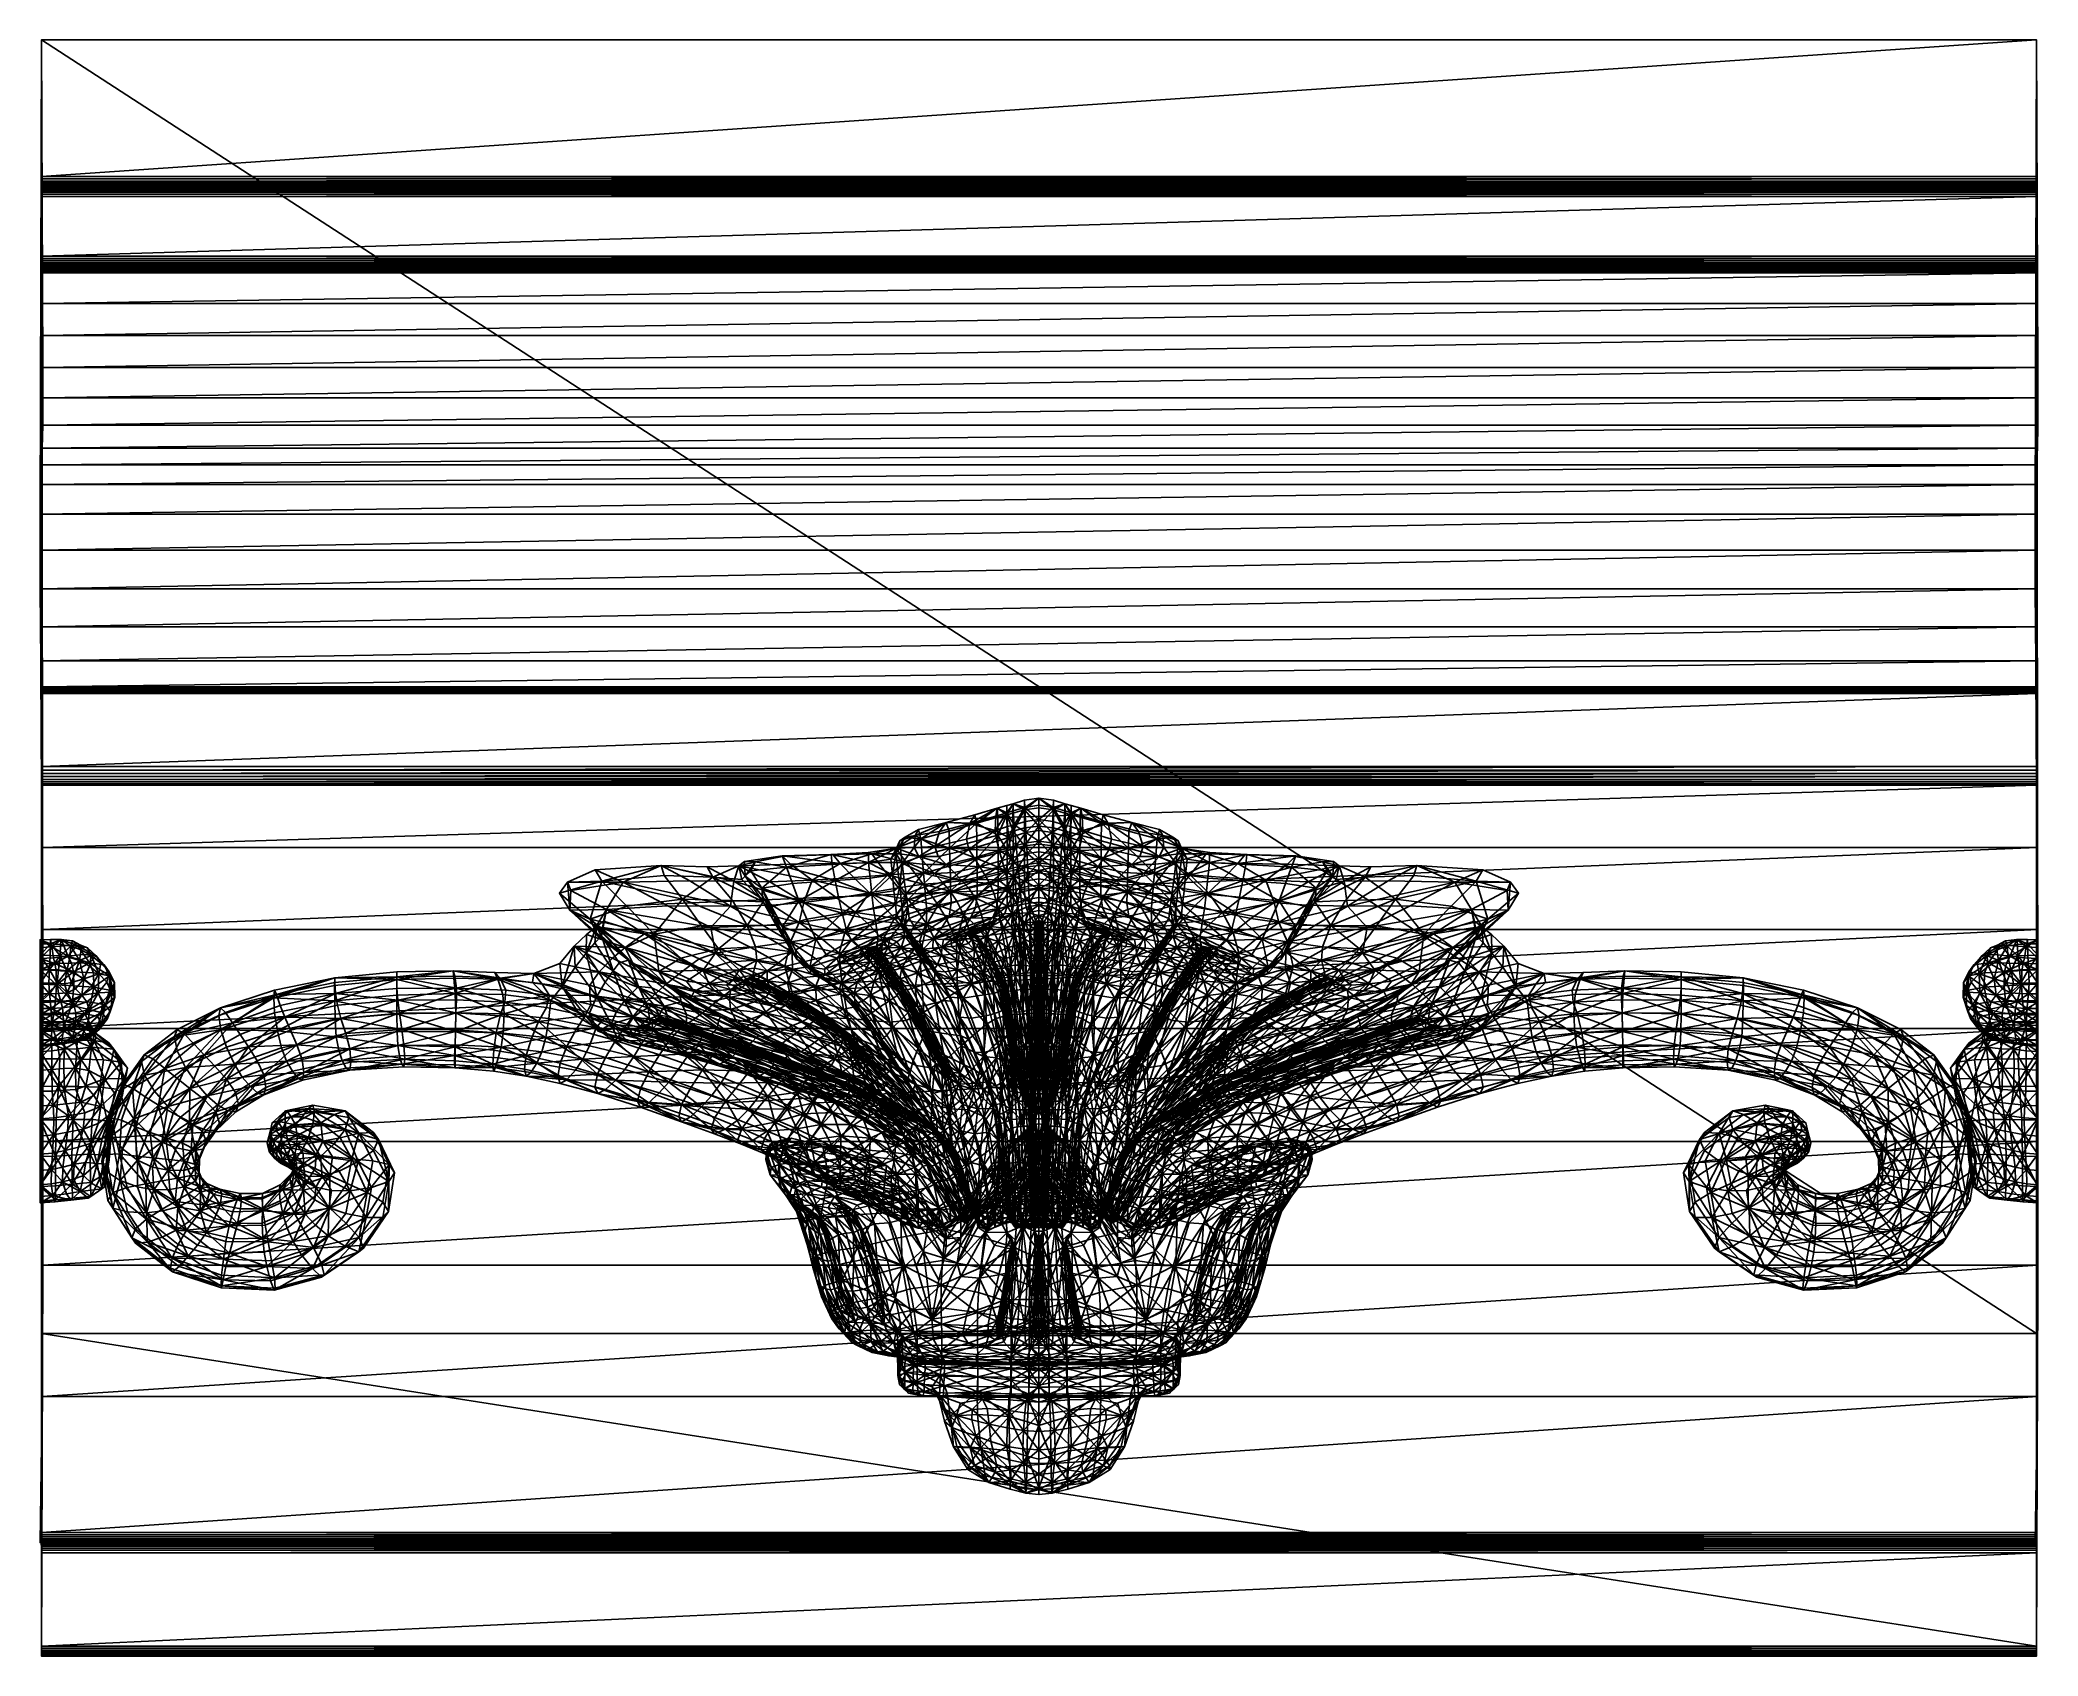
# Model space of a CAD drawing. Header units: millimetres. Extents: x -50 to 50, y -41 to 41.
import ezdxf

# ---------------------------------------------------------------- set-up
doc = ezdxf.new("R2010")
doc.units = ezdxf.units.MM
doc.layers.get('0').update_dxf_attribs({"true_color": 0x9ab9e5})

msp = doc.modelspace()

# ---------------------------------------------------------------- meshes
at = {"color": 221, "true_color": 0xe59ad7}
mesh = msp.add_polyface(dxfattribs=at)
corners = [(50, 7.84, -4.04), (-50, 7.83, -4.01), (-50, 7.84, -4.04), (50, 7.83, -4.01), (-50, 7.82, -3.99), (50, 7.82, -3.99), (-50, 7.81, -3.97), (50, 7.81, -3.97), (-50, 7.79, -3.95), (50, 7.79, -3.95), (-50, 7.77, -3.94), (50, 7.77, -3.94), (-50, 7.75, -3.94), (50, 7.75, -3.94), (-50, 4.08, -3.94), (50, 4.08, -3.94), (-50, 3.9, -3.93), (50, 3.9, -3.93), (-50, 3.74, -3.9), (50, 3.74, -3.9), (-50, 3.58, -3.86), (50, 3.58, -3.86), (-50, 3.44, -3.8), (50, 3.44, -3.8), (-50, 3.31, -3.71), (50, 3.31, -3.71), (-50, 3.22, -3.61), (50, 3.22, -3.61), (-50, 3.15, -3.49), (50, 3.15, -3.49), (-49.97, 0.03, 2.53), (50.03, 0.03, 2.53), (-49.95, -4.09, 8.04), (50.05, -4.09, 8.04), (-49.93, -9.05, 12.88), (50.07, -9.05, 12.88), (-49.93, -14.71, 16.91), (50.07, -14.71, 16.91), (-49.93, -20.91, 19.95), (50.07, -20.91, 19.95), (-49.96, -27.49, 21.84), (50.04, -27.49, 21.84), (-50, -34.31, 22.44), (50, -24.33, 35.5), (-50, 40.5, -19.6), (-50, -24.33, 35.5), (-50, -40, 35.5), (-50, -40.11, 35.48), (-50, -40.22, 35.45), (-50, -40.31, 35.39), (-50, -40.39, 35.31), (-50, -40.45, 35.22), (-50, -40.49, 35.11), (-50, -40.5, 35), (-50.06, -34.81, 23.41), (-50.07, -34.81, 23.96), (-50.07, -34.81, 24.53), (-50.07, -34.81, 25.11), (-50.06, -34.81, 25.7), (-50.04, -34.81, 26.29), (-50.02, -34.81, 26.87), (-50.01, -34.82, 26.99), (-50.01, -34.86, 27.09), (-50.01, -34.92, 27.19), (-50, -35, 27.27), (-50.07, 14.93, -8.71)]
mesh.append_faces([[corners[k] for k in face] for face in [(0, 1, 2), (3, 4, 1), (5, 6, 4), (7, 8, 6), (9, 10, 8), (11, 12, 10), (13, 14, 12), (15, 16, 14), (17, 18, 16), (19, 20, 18), (21, 22, 20), (23, 24, 22), (25, 26, 24), (27, 28, 26), (29, 30, 28), (31, 32, 30), (33, 34, 32), (35, 36, 34), (37, 38, 36), (39, 40, 38), (41, 42, 40), (43, 44, 45)]], dxfattribs={"vtx0": -1, "color": 221})
mesh.append_faces([[corners[k] for k in face] for face in [(38, 64, 53), (36, 53, 44), (8, 32, 65)]], dxfattribs={"vtx0": -1, "vtx1": -1, "vtx2": -1, "color": 221})
mesh.append_faces([[corners[k] for k in face] for face in [(40, 54, 55), (40, 55, 56), (40, 56, 57), (40, 57, 58), (40, 58, 59), (40, 59, 60), (40, 60, 61), (40, 61, 62), (38, 63, 64), (18, 28, 30), (10, 30, 32)]], dxfattribs={"vtx0": -1, "vtx2": -1, "color": 221})
mesh.append_faces([[corners[k] for k in face] for face in [(47, 46, 44), (48, 47, 44), (49, 48, 44), (50, 49, 44), (51, 50, 44), (52, 51, 44), (53, 52, 44), (40, 42, 54), (38, 40, 63), (22, 24, 28), (20, 22, 28), (18, 20, 28), (16, 18, 30), (14, 16, 30), (12, 14, 30), (10, 12, 30), (8, 10, 32), (36, 38, 53), (34, 36, 44), (32, 34, 65)]], dxfattribs={"vtx1": -1, "vtx2": -1, "color": 221})
mesh.append_faces([[corners[k] for k in face] for face in [(46, 45, 44), (24, 26, 28)]], dxfattribs={"vtx2": -1, "color": 221})
mesh = msp.add_polyface(dxfattribs=at)
corners = [(-50, 40.5, -19.6), (-50, 40.5, -35.5), (-50, 33.65, -35.5), (-50, 33.54, -35.49), (-50, 33.43, -35.45), (-50, 33.34, -35.39), (-50, 33.26, -35.31), (-50, 33.2, -35.22), (-50, 33.16, -35.12), (-50, 33.15, -35), (-50, 33.15, -31.89), (-50, 33.14, -31.77), (-50, 33.1, -31.67), (-50, 33.04, -31.58), (-50, 32.96, -31.5), (-50, 32.87, -31.44), (-50, 32.77, -31.4), (-50, 32.65, -31.39), (-50, 29.66, -31.39), (-50, 29.55, -31.37), (-50, 29.44, -31.34), (-50, 29.35, -31.28), (-50, 29.27, -31.2), (-50, 29.21, -31.11), (-50, 29.18, -31), (-50, 29.16, -30.89), (-50, 29.16, -26.51), (-50, 29.15, -26.4), (-50, 29.13, -26.29), (-50, 29.09, -26.2), (-50, 29.04, -26.12), (-50, 28.98, -26.06), (-50, 28.9, -26.02), (-49.99, 28.82, -26), (-49.97, 27.29, -25.81), (-49.95, 25.68, -25.38), (-49.93, 24.08, -24.58), (-49.93, 21.19, -21.53), (-49.96, 20.04, -19.06), (-50, 19.2, -15.83), (-50.04, 18.22, -12.65), (-50.07, 16.74, -10.32), (-50.01, 8.07, -6.74), (-50, 8.01, -6.72), (-50, 7.96, -6.67), (-50.03, 9.38, -6.83), (-50, 7.92, -6.59), (-50, 7.89, -6.49), (-50, 7.86, -6.37), (-50, 7.85, -6.23), (-50, 7.84, -6.09), (-50, 7.84, -4.07), (-50.05, 11.08, -7.1), (-50, 7.84, -4.04), (-50, 7.83, -4.01), (-50.07, 12.99, -7.68), (-50, 7.82, -3.99), (-50.07, 14.93, -8.71), (-50, 7.81, -3.97), (-49.93, -9.05, 12.88), (-50, 7.79, -3.95)]
mesh.append_faces([[corners[k] for k in face] for face in [(60, 55, 58)]], dxfattribs={"vtx0": -1, "vtx1": -1, "color": 221})
mesh.append_faces([[corners[k] for k in face] for face in [(59, 0, 57)]], dxfattribs={"vtx0": -1, "vtx1": -1, "vtx2": -1, "color": 221})
mesh.append_faces([[corners[k] for k in face] for face in [(0, 2, 3), (0, 3, 4), (0, 4, 5), (0, 5, 6), (0, 6, 7), (0, 7, 8), (0, 8, 9), (0, 9, 10), (0, 10, 11), (0, 11, 12), (0, 12, 13), (0, 13, 14), (0, 14, 15), (0, 15, 16), (0, 16, 17), (0, 17, 18), (0, 18, 19), (0, 19, 20), (0, 20, 21), (0, 21, 22), (0, 22, 23), (0, 23, 24), (0, 24, 25), (0, 25, 26), (0, 26, 27), (0, 27, 28), (0, 28, 29), (0, 29, 30), (0, 30, 31), (0, 31, 32), (0, 32, 33), (0, 33, 34), (0, 34, 35), (0, 35, 36), (0, 37, 38), (0, 38, 39), (0, 39, 40), (0, 40, 41), (45, 44, 46), (45, 46, 47), (45, 47, 48), (45, 48, 49), (45, 49, 50), (45, 50, 51), (52, 51, 53), (52, 53, 54), (55, 54, 56), (0, 41, 57), (55, 56, 58), (60, 57, 55)]], dxfattribs={"vtx0": -1, "vtx2": -1, "color": 221})
mesh.append_faces([[corners[k] for k in face] for face in [(45, 42, 44), (52, 45, 51), (55, 52, 54)]], dxfattribs={"vtx1": -1, "vtx2": -1, "color": 221})
mesh.append_faces([[corners[k] for k in face] for face in [(0, 1, 2), (42, 43, 44)]], dxfattribs={"vtx2": -1, "color": 221})
mesh = msp.add_polyface(dxfattribs=at)
corners = [(50, 40.5, -19.6), (-50, 40.5, -35.5), (-50, 40.5, -19.6), (50, 40.5, -35.5), (-50, 33.65, -35.5), (50, 33.65, -35.5), (-50, 33.54, -35.49), (50, 33.54, -35.49), (-50, 33.43, -35.45), (50, 33.43, -35.45), (-50, 33.34, -35.39), (50, 33.34, -35.39), (-50, 33.26, -35.31), (50, 33.26, -35.31), (-50, 33.2, -35.22), (50, 33.2, -35.22), (-50, 33.16, -35.12), (50, 33.16, -35.12), (-50, 33.15, -35), (50, 33.15, -35), (-50, 33.15, -31.89), (50, 33.15, -31.89), (-50, 33.14, -31.77), (50, 33.14, -31.77), (-50, 33.1, -31.67), (50, 33.1, -31.67), (-50, 33.04, -31.58), (50, 33.04, -31.58), (-50, 32.96, -31.5), (50, 32.96, -31.5), (-50, 32.87, -31.44), (50, 32.87, -31.44), (-50, 32.77, -31.4), (50, 32.77, -31.4), (-50, 32.65, -31.39), (50, 32.65, -31.39), (-50, 29.66, -31.39), (50, 29.66, -31.39), (-50, 29.55, -31.37), (50, 29.55, -31.37), (-50, 29.44, -31.34), (50, 29.44, -31.34), (-50, 29.35, -31.28), (50, 29.35, -31.28), (-50, 29.27, -31.2), (50, 29.27, -31.2), (-50, 29.21, -31.11), (50, 29.21, -31.11), (-50, 29.18, -31), (50, 29.18, -31), (-50, 29.16, -30.89), (50, 29.16, -30.89), (-50, 29.16, -26.51), (50, 29.16, -26.51), (-50, 29.15, -26.4), (50, 29.15, -26.4), (-50, 29.13, -26.29), (50, 29.13, -26.29), (-50, 29.09, -26.2), (50, 29.09, -26.2), (-50, 29.04, -26.12), (50, 29.04, -26.12), (-50, 28.98, -26.06), (50, 28.98, -26.06), (-50, 28.9, -26.02), (50, 28.9, -26.02), (-49.99, 28.82, -26), (50.01, 28.82, -26), (-49.97, 27.29, -25.81), (50.03, 27.29, -25.81), (-49.95, 25.68, -25.38), (50.05, 25.68, -25.38), (-49.93, 24.08, -24.58), (50.07, 24.08, -24.58), (-49.93, 22.56, -23.34), (50.07, 22.56, -23.34), (-49.93, 21.19, -21.53), (50.07, 21.19, -21.53), (-49.96, 20.04, -19.06), (50.04, 20.04, -19.06), (-50, 19.2, -15.83), (50, 19.2, -15.83), (-50.04, 18.22, -12.65), (49.96, 18.22, -12.65), (-50.07, 16.74, -10.32), (49.93, 16.74, -10.32), (-50.07, 14.93, -8.71), (49.93, 14.93, -8.71), (-50.07, 12.99, -7.68), (49.93, 12.99, -7.68), (-50.05, 11.08, -7.1), (49.95, 11.08, -7.1), (-50.03, 9.38, -6.83), (49.97, 9.38, -6.83), (-50.01, 8.07, -6.74), (49.99, 8.07, -6.74), (-50, 8.01, -6.72), (50, 8.01, -6.72), (-50, 7.96, -6.67), (50, 7.96, -6.67), (-50, 7.92, -6.59), (50, 7.92, -6.59), (-50, 7.89, -6.49), (50, 7.89, -6.49), (-50, 7.86, -6.37), (50, 7.86, -6.37), (-50, 7.85, -6.23), (50, 7.85, -6.23), (-50, 7.84, -6.09), (50, 7.84, -6.09), (-50, 7.84, -4.07), (50, 7.84, -4.07), (-50, 7.84, -4.04)]
mesh.append_faces([[corners[k] for k in face] for face in [(0, 1, 2), (3, 4, 1), (5, 6, 4), (7, 8, 6), (9, 10, 8), (11, 12, 10), (13, 14, 12), (15, 16, 14), (17, 18, 16), (19, 20, 18), (21, 22, 20), (23, 24, 22), (25, 26, 24), (27, 28, 26), (29, 30, 28), (31, 32, 30), (33, 34, 32), (35, 36, 34), (37, 38, 36), (39, 40, 38), (41, 42, 40), (43, 44, 42), (45, 46, 44), (47, 48, 46), (49, 50, 48), (51, 52, 50), (53, 54, 52), (55, 56, 54), (57, 58, 56), (59, 60, 58), (61, 62, 60), (63, 64, 62), (65, 66, 64), (67, 68, 66), (69, 70, 68), (71, 72, 70), (73, 74, 72), (75, 76, 74), (77, 78, 76), (79, 80, 78), (81, 82, 80), (83, 84, 82), (85, 86, 84), (87, 88, 86), (89, 90, 88), (91, 92, 90), (93, 94, 92), (95, 96, 94), (97, 98, 96), (99, 100, 98), (101, 102, 100), (103, 104, 102), (105, 106, 104), (107, 108, 106), (109, 110, 108), (111, 112, 110)]], dxfattribs={"vtx0": -1, "color": 221})
mesh.append_faces([[corners[k] for k in face] for face in [(2, 72, 74), (2, 74, 76)]], dxfattribs={"vtx0": -1, "vtx2": -1, "color": 221})
mesh = msp.add_polyface(dxfattribs=at)
corners = [(50, 40.5, -19.6), (50, 40.5, -35.5), (-50, 40.5, -35.5), (50, 33.65, -35.5), (-50, 33.65, -35.5), (50, 33.54, -35.49), (-50, 33.54, -35.49), (50, 33.43, -35.45), (-50, 33.43, -35.45), (50, 33.34, -35.39), (-50, 33.34, -35.39), (50, 33.26, -35.31), (-50, 33.26, -35.31), (50, 33.2, -35.22), (-50, 33.2, -35.22), (50, 33.16, -35.12), (-50, 33.16, -35.12), (50, 33.15, -35), (-50, 33.15, -35), (50, 33.15, -31.89), (-50, 33.15, -31.89), (50, 33.14, -31.77), (-50, 33.14, -31.77), (50, 33.1, -31.67), (-50, 33.1, -31.67), (50, 33.04, -31.58), (-50, 33.04, -31.58), (50, 32.96, -31.5), (-50, 32.96, -31.5), (50, 32.87, -31.44), (-50, 32.87, -31.44), (50, 32.77, -31.4), (-50, 32.77, -31.4), (50, 32.65, -31.39), (-50, 32.65, -31.39), (50, 29.66, -31.39), (-50, 29.66, -31.39), (50, 29.55, -31.37), (-50, 29.55, -31.37), (50, 29.44, -31.34), (-50, 29.44, -31.34), (50, 29.35, -31.28), (-50, 29.35, -31.28), (50, 29.27, -31.2), (-50, 29.27, -31.2), (50, 29.21, -31.11), (-50, 29.21, -31.11), (50, 29.18, -31), (-50, 29.18, -31), (50, 29.16, -30.89), (-50, 29.16, -30.89), (50, 29.16, -26.51), (-50, 29.16, -26.51), (50, 29.15, -26.4), (-50, 29.15, -26.4), (50, 29.13, -26.29), (-50, 29.13, -26.29), (50, 29.09, -26.2), (-50, 29.09, -26.2), (50, 29.04, -26.12), (-50, 29.04, -26.12), (50, 28.98, -26.06), (-50, 28.98, -26.06), (50, 28.9, -26.02), (-50, 28.9, -26.02), (50.01, 28.82, -26), (-49.99, 28.82, -26), (50.03, 27.29, -25.81), (-49.97, 27.29, -25.81), (50.05, 25.68, -25.38), (-49.95, 25.68, -25.38), (50.07, 24.08, -24.58), (-49.93, 24.08, -24.58), (50.07, 22.56, -23.34), (-49.93, 22.56, -23.34), (50.07, 21.19, -21.53), (-49.93, 21.19, -21.53), (50.04, 20.04, -19.06), (-49.96, 20.04, -19.06), (50, 19.2, -15.83), (-50, 19.2, -15.83), (49.96, 18.22, -12.65), (-50.04, 18.22, -12.65), (49.93, 16.74, -10.32), (-50.07, 16.74, -10.32), (49.93, 14.93, -8.71), (-50.07, 14.93, -8.71), (49.93, 12.99, -7.68), (-50.07, 12.99, -7.68), (49.95, 11.08, -7.1), (-50.05, 11.08, -7.1), (49.97, 9.38, -6.83), (-50.03, 9.38, -6.83), (49.99, 8.07, -6.74), (-50.01, 8.07, -6.74), (50, 8.01, -6.72), (-50, 8.01, -6.72), (50, 7.96, -6.67), (-50, 7.96, -6.67), (50, 7.92, -6.59), (-50, 7.92, -6.59), (50, 7.89, -6.49), (-50, 7.89, -6.49), (50, 7.86, -6.37), (-50, 7.86, -6.37), (50, 7.85, -6.23), (-50, 7.85, -6.23), (50, 7.84, -6.09), (-50, 7.84, -6.09), (50, 7.84, -4.07), (-50, 7.84, -4.07), (50, -24.33, 35.5), (-50, 40.5, -19.6), (50, 7.79, -3.95)]
mesh.append_faces([[corners[k] for k in face] for face in [(113, 87, 85)]], dxfattribs={"vtx0": -1, "vtx2": -1, "color": 221})
mesh.append_faces([[corners[k] for k in face] for face in [(0, 1, 2), (1, 3, 4), (3, 5, 6), (5, 7, 8), (7, 9, 10), (9, 11, 12), (11, 13, 14), (13, 15, 16), (15, 17, 18), (17, 19, 20), (19, 21, 22), (21, 23, 24), (23, 25, 26), (25, 27, 28), (27, 29, 30), (29, 31, 32), (31, 33, 34), (33, 35, 36), (35, 37, 38), (37, 39, 40), (39, 41, 42), (41, 43, 44), (43, 45, 46), (45, 47, 48), (47, 49, 50), (49, 51, 52), (51, 53, 54), (53, 55, 56), (55, 57, 58), (57, 59, 60), (59, 61, 62), (61, 63, 64), (63, 65, 66), (65, 67, 68), (67, 69, 70), (69, 71, 72), (71, 73, 74), (73, 75, 76), (75, 77, 78), (77, 79, 80), (79, 81, 82), (81, 83, 84), (83, 85, 86), (85, 87, 88), (87, 89, 90), (89, 91, 92), (91, 93, 94), (93, 95, 96), (95, 97, 98), (97, 99, 100), (99, 101, 102), (101, 103, 104), (103, 105, 106), (105, 107, 108), (107, 109, 110), (111, 0, 112)]], dxfattribs={"vtx2": -1, "color": 221})
mesh = msp.add_polyface(dxfattribs=at)
corners = [(50, 7.84, -4.07), (50, 7.84, -4.04), (-50, 7.84, -4.04), (50, 7.83, -4.01), (-50, 7.83, -4.01), (50, 7.82, -3.99), (-50, 7.82, -3.99), (50, 7.81, -3.97), (-50, 7.81, -3.97), (50, 7.79, -3.95), (-50, 7.79, -3.95), (50, 7.77, -3.94), (-50, 7.77, -3.94), (50, 7.75, -3.94), (-50, 7.75, -3.94), (50, 4.08, -3.94), (-50, 4.08, -3.94), (50, 3.9, -3.93), (-50, 3.9, -3.93), (50, 3.74, -3.9), (-50, 3.74, -3.9), (50, 3.58, -3.86), (-50, 3.58, -3.86), (50, 3.44, -3.8), (-50, 3.44, -3.8), (50, 3.31, -3.71), (-50, 3.31, -3.71), (50, 3.22, -3.61), (-50, 3.22, -3.61), (50, 3.15, -3.49), (-50, 3.15, -3.49), (50.03, 0.03, 2.53), (-49.97, 0.03, 2.53), (50.05, -4.09, 8.04), (-49.95, -4.09, 8.04), (50.07, -9.05, 12.88), (-49.93, -9.05, 12.88), (50.07, -14.71, 16.91), (-49.93, -14.71, 16.91), (50.07, -20.91, 19.95), (-49.93, -20.91, 19.95), (50.04, -27.49, 21.84), (-49.96, -27.49, 21.84), (50, -34.31, 22.44), (-50, -34.31, 22.44), (50, -40, 35.5), (50, -24.33, 35.5), (-50, -24.33, 35.5), (50, 40.5, -19.6), (50, -40.11, 35.48), (50, -40.22, 35.45), (50, -40.31, 35.39), (50, -40.39, 35.31), (50, -40.45, 35.22), (50, -40.49, 35.11), (50, -40.5, 35), (49.94, -34.81, 23.41), (49.93, -34.81, 23.96), (49.93, -34.81, 24.53), (49.93, -34.81, 25.11), (49.94, -34.81, 25.7), (49.96, -34.81, 26.29), (49.98, -34.81, 26.87), (49.99, -34.82, 26.99), (49.99, -34.92, 27.19), (50, -35, 27.27), (49.93, 14.93, -8.71)]
mesh.append_faces([[corners[k] for k in face] for face in [(45, 48, 46), (25, 29, 27)]], dxfattribs={"vtx0": -1, "color": 221})
mesh.append_faces([[corners[k] for k in face] for face in [(49, 48, 45), (50, 48, 49), (51, 48, 50), (52, 48, 51), (53, 48, 52), (54, 48, 53), (55, 48, 54), (41, 56, 43), (39, 64, 41), (23, 29, 25), (21, 29, 23), (19, 29, 21), (17, 31, 19), (15, 31, 17), (13, 31, 15), (11, 31, 13), (9, 33, 11), (37, 55, 39), (35, 48, 37), (33, 66, 35)]], dxfattribs={"vtx0": -1, "vtx1": -1, "color": 221})
mesh.append_faces([[corners[k] for k in face] for face in [(39, 55, 65), (37, 48, 55), (9, 66, 33)]], dxfattribs={"vtx0": -1, "vtx1": -1, "vtx2": -1, "color": 221})
mesh.append_faces([[corners[k] for k in face] for face in [(41, 57, 56), (41, 58, 57), (41, 59, 58), (41, 60, 59), (41, 61, 60), (41, 62, 61), (41, 63, 62), (39, 65, 64), (19, 31, 29), (11, 33, 31)]], dxfattribs={"vtx0": -1, "vtx2": -1, "color": 221})
mesh.append_faces([[corners[k] for k in face] for face in [(0, 1, 2), (1, 3, 4), (3, 5, 6), (5, 7, 8), (7, 9, 10), (9, 11, 12), (11, 13, 14), (13, 15, 16), (15, 17, 18), (17, 19, 20), (19, 21, 22), (21, 23, 24), (23, 25, 26), (25, 27, 28), (27, 29, 30), (29, 31, 32), (31, 33, 34), (33, 35, 36), (35, 37, 38), (37, 39, 40), (39, 41, 42), (41, 43, 44), (45, 46, 47)]], dxfattribs={"vtx2": -1, "color": 221})
mesh = msp.add_polyface(dxfattribs=at)
corners = [(50, 40.5, -19.6), (50, 33.65, -35.5), (50, 40.5, -35.5), (50, 33.54, -35.49), (50, 33.43, -35.45), (50, 33.34, -35.39), (50, 33.26, -35.31), (50, 33.2, -35.22), (50, 33.16, -35.12), (50, 33.15, -35), (50, 33.15, -31.89), (50, 33.14, -31.77), (50, 33.1, -31.67), (50, 33.04, -31.58), (50, 32.96, -31.5), (50, 32.87, -31.44), (50, 32.77, -31.4), (50, 32.65, -31.39), (50, 29.66, -31.39), (50, 29.55, -31.37), (50, 29.44, -31.34), (50, 29.35, -31.28), (50, 29.27, -31.2), (50, 29.21, -31.11), (50, 29.18, -31), (50, 29.16, -30.89), (50, 29.16, -26.51), (50, 29.15, -26.4), (50, 29.13, -26.29), (50, 29.09, -26.2), (50, 29.04, -26.12), (50, 28.98, -26.06), (50, 28.9, -26.02), (50.01, 28.82, -26), (50.03, 27.29, -25.81), (50.05, 25.68, -25.38), (50.07, 24.08, -24.58), (50.07, 22.56, -23.34), (50.07, 21.19, -21.53), (50.04, 20.04, -19.06), (50, 19.2, -15.83), (49.96, 18.22, -12.65), (49.93, 16.74, -10.32), (49.99, 8.07, -6.74), (50, 7.96, -6.67), (50, 8.01, -6.72), (49.97, 9.38, -6.83), (50, 7.92, -6.59), (50, 7.89, -6.49), (50, 7.86, -6.37), (50, 7.85, -6.23), (50, 7.84, -6.09), (50, 7.84, -4.07), (49.95, 11.08, -7.1), (50, 7.84, -4.04), (50, 7.83, -4.01), (49.93, 12.99, -7.68), (50, 7.82, -3.99), (49.93, 14.93, -8.71), (50, 7.81, -3.97), (50.07, -9.05, 12.88), (50, 7.79, -3.95)]
mesh.append_faces([[corners[k] for k in face] for face in [(0, 1, 2), (43, 44, 45)]], dxfattribs={"vtx0": -1, "color": 221})
mesh.append_faces([[corners[k] for k in face] for face in [(46, 44, 43), (53, 52, 46), (56, 55, 53)]], dxfattribs={"vtx0": -1, "vtx1": -1, "color": 221})
mesh.append_faces([[corners[k] for k in face] for face in [(60, 58, 0)]], dxfattribs={"vtx0": -1, "vtx1": -1, "vtx2": -1, "color": 221})
mesh.append_faces([[corners[k] for k in face] for face in [(0, 3, 1), (0, 4, 3), (0, 5, 4), (0, 6, 5), (0, 7, 6), (0, 8, 7), (0, 9, 8), (0, 10, 9), (0, 11, 10), (0, 12, 11), (0, 13, 12), (0, 14, 13), (0, 15, 14), (0, 16, 15), (0, 17, 16), (0, 18, 17), (0, 19, 18), (0, 20, 19), (0, 21, 20), (0, 22, 21), (0, 23, 22), (0, 24, 23), (0, 25, 24), (0, 26, 25), (0, 27, 26), (0, 28, 27), (0, 29, 28), (0, 30, 29), (0, 31, 30), (0, 32, 31), (0, 33, 32), (0, 34, 33), (0, 35, 34), (0, 36, 35), (0, 37, 36), (0, 38, 37), (0, 39, 38), (0, 40, 39), (0, 41, 40), (0, 42, 41), (46, 47, 44), (46, 48, 47), (46, 49, 48), (46, 50, 49), (46, 51, 50), (46, 52, 51), (53, 54, 52), (53, 55, 54), (56, 57, 55), (0, 58, 42), (56, 59, 57)]], dxfattribs={"vtx0": -1, "vtx2": -1, "color": 221})
mesh.append_faces([[corners[k] for k in face] for face in [(61, 59, 56)]], dxfattribs={"vtx1": -1, "vtx2": -1, "color": 221})
at = {"color": 154, "true_color": 0x1c59b1}
mesh = msp.add_polyface(dxfattribs=at)
corners = [(0, 1.43, -0.02), (0, 2.14, -1.43), (-0.71, 2.03, -1.23), (-0.68, 1.33, 0.17), (0, 2.49, -2.62), (-0.72, 2.39, -2.42), (-1.3, 2.22, -2.08), (-1.29, 1.86, -0.91), (-1.25, 1.16, 0.47), (-0.72, 1.91, -2.83), (-1.31, 1.74, -2.49), (0, 2.01, -3.03), (0, 1.1, -3.05), (-0.72, 1.01, -2.84), (-1.3, 0.85, -2.51), (-2.2, 0.88, 0.96), (-2.17, 1.6, -0.44), (-3.47, 1.22, 0.25), (-2.1, 1.99, -1.65), (-1.61, 1.77, -0.73), (-1.58, 1.07, 0.65), (-1.61, 2.13, -1.91), (-3.13, 1.24, -1.48), (-2.06, 1.54, -2.07), (-2.06, 0.65, -2.09), (-1.61, 1.66, -2.32), (-1.6, 0.78, -2.34), (-0.66, 0.77, 1.21), (0, 0.87, 1.04), (-1.2, 0.61, 1.48), (-1.52, 0.52, 1.64)]
mesh.append_faces([[corners[k] for k in face] for face in [(0, 1, 2), (2, 3, 0), (4, 5, 2), (2, 1, 4), (6, 7, 2), (2, 5, 6), (8, 3, 2), (2, 7, 8), (6, 5, 9), (9, 10, 6), (4, 11, 9), (9, 5, 4), (12, 13, 9), (9, 11, 12), (14, 10, 9), (9, 13, 14), (15, 16, 17), (17, 16, 18), (8, 7, 19), (19, 20, 8), (6, 21, 19), (19, 7, 6), (18, 16, 19), (19, 21, 18), (15, 20, 19), (19, 16, 15), (22, 23, 24), (18, 23, 22), (18, 21, 25), (25, 23, 18), (6, 10, 25), (25, 21, 6), (14, 26, 25), (25, 10, 14), (24, 23, 25), (25, 26, 24), (0, 3, 27), (27, 28, 0), (8, 29, 27), (27, 3, 8), (8, 20, 30)]], dxfattribs={"vtx2": -1, "color": 154})
mesh = msp.add_polyface(dxfattribs=at)
corners = [(0, 1.43, -0.02), (0.69, 1.33, 0.17), (0.71, 2.03, -1.23), (0, 2.14, -1.43), (1.25, 1.16, 0.47), (1.29, 1.86, -0.91), (1.3, 2.22, -2.08), (0.72, 2.39, -2.42), (0, 2.49, -2.62), (0, 1.1, -3.05), (0, 2.01, -3.03), (0.72, 1.91, -2.83), (0.72, 1.01, -2.84), (1.31, 1.74, -2.49), (1.3, 0.85, -2.51), (3.47, 1.22, 0.25), (2.17, 1.6, -0.44), (2.2, 0.88, 0.96), (2.1, 1.99, -1.65), (1.61, 2.13, -1.91), (1.61, 1.77, -0.73), (1.58, 1.07, 0.65), (2.06, 0.65, -2.09), (2.06, 1.54, -2.07), (3.13, 1.24, -1.48), (1.61, 1.66, -2.32), (1.6, 0.78, -2.34), (0.66, 0.77, 1.21), (1.21, 0.61, 1.48), (0, 0.87, 1.04), (1.52, 0.52, 1.64)]
mesh.append_faces([[corners[k] for k in face] for face in [(0, 1, 2), (2, 3, 0), (4, 5, 2), (2, 1, 4), (6, 7, 2), (2, 5, 6), (8, 3, 2), (2, 7, 8), (9, 10, 11), (11, 12, 9), (8, 7, 11), (11, 10, 8), (6, 13, 11), (11, 7, 6), (14, 12, 11), (11, 13, 14), (15, 16, 17), (18, 16, 15), (18, 19, 20), (20, 16, 18), (6, 5, 20), (20, 19, 6), (4, 21, 20), (20, 5, 4), (17, 16, 20), (20, 21, 17), (22, 23, 24), (24, 23, 18), (18, 23, 25), (25, 19, 18), (22, 26, 25), (25, 23, 22), (14, 13, 25), (25, 26, 14), (6, 19, 25), (25, 13, 6), (4, 1, 27), (27, 28, 4), (0, 29, 27), (27, 1, 0), (30, 21, 4)]], dxfattribs={"vtx2": -1, "color": 154})
mesh = msp.add_polyface(dxfattribs=at)
corners = [(-6.21, 0.63, 1.37), (-6.26, 0.02, 2.44), (-5.22, 0.07, 2.35), (-4.65, 1.28, -0.28), (-6.04, 0.93, 0.41), (-6.74, 0.52, 0.85), (-6.98, 0.36, 1.49), (-7.15, -0.01, 2.27), (-6.86, -0.76, 0.51), (-5.86, -0.4, -0.13), (-5.79, -1.26, -0.28), (-6.75, -1.61, 0.31), (-7.34, -1.35, 1.57), (-7.08, -1.09, 1.11), (-6.98, -1.91, 0.85), (-7.18, -0.27, 1.36), (-7.42, -0.56, 1.85), (-6.96, 0.08, 0.71), (-5.93, 0.46, 0.01), (-8.55, -0.72, 2.1), (-5.23, -1.28, 4.47), (-6.23, -1.26, 4.44), (-5.8, -1.82, 5.24), (-6.64, -0.72, 3.65), (-5.65, -0.82, 3.8), (-7.57, -1.34, 4.56), (-8.06, -0.73, 3.66), (-6.03, -0.43, 3.19), (-6.98, -0.3, 2.99), (-8.38, -0.29, 2.98)]
mesh.append_faces([[corners[k] for k in face] for face in [(0, 1, 2), (3, 4, 0), (5, 6, 0), (0, 4, 5), (7, 1, 0), (0, 6, 7), (8, 9, 10), (10, 11, 8), (12, 13, 14), (8, 11, 14), (14, 13, 8), (7, 6, 15), (15, 16, 7), (5, 17, 15), (15, 6, 5), (8, 13, 15), (15, 17, 8), (12, 16, 15), (15, 13, 12), (5, 4, 18), (18, 17, 5), (18, 4, 3), (8, 17, 18), (18, 9, 8), (7, 16, 19), (19, 16, 12), (20, 21, 22), (23, 21, 20), (20, 24, 23), (22, 21, 25), (23, 26, 25), (25, 21, 23), (2, 1, 27), (7, 28, 27), (27, 1, 7), (23, 24, 27), (27, 28, 23), (29, 28, 7), (23, 28, 29), (29, 26, 23)]], dxfattribs={"vtx2": -1, "color": 154})
mesh = msp.add_polyface(dxfattribs=at)
corners = [(-5.22, 0.07, 2.35), (-4.99, 0.83, 0.97), (-6.21, 0.63, 1.37), (-4.65, 1.28, -0.28), (-4.48, -0.01, -0.81), (-4.45, -0.89, -0.91), (-5.79, -1.26, -0.28), (-5.86, -0.4, -0.13), (-4.44, -1.59, -1.02), (-4.51, 0.85, -0.73), (-5.93, 0.46, 0.01), (-3.47, 1.22, 0.25), (-3.22, 1.67, -1.04), (-3.64, 0.45, 1.69), (-2.2, 0.88, 0.96), (-2.1, 1.99, -1.65), (-3.11, -0.52, -1.58), (-3.1, -1.24, -1.65), (-3.11, 0.36, -1.52), (-3.1, -1.58, -1.68), (-3.13, 1.24, -1.48), (-3.86, -1.64, 5), (-4.26, -1.23, 4.4), (-5.23, -1.28, 4.47), (-4.82, -1.74, 5.14), (-4.66, -0.82, 3.79), (-5.65, -0.82, 3.8), (-2.97, -0.94, 3.97), (-3.25, -0.5, 3.29), (-2.7, -1.38, 4.62), (-6.03, -0.43, 3.19), (-5.05, -0.43, 3.2), (-3.52, -0.08, 2.62), (-1.99, -0.13, 2.71)]
mesh.append_faces([[corners[k] for k in face] for face in [(0, 1, 2), (2, 1, 3), (4, 5, 6), (6, 7, 4), (6, 5, 8), (3, 9, 10), (4, 7, 10), (10, 9, 4), (3, 1, 11), (11, 12, 3), (0, 13, 11), (11, 1, 0), (11, 13, 14), (15, 12, 11), (8, 5, 16), (16, 17, 8), (4, 18, 16), (16, 5, 4), (8, 17, 19), (4, 9, 20), (20, 18, 4), (3, 12, 20), (20, 9, 3), (20, 12, 15), (21, 22, 23), (23, 24, 21), (25, 26, 23), (23, 22, 25), (25, 22, 27), (27, 28, 25), (21, 29, 27), (27, 22, 21), (30, 31, 0), (25, 31, 30), (30, 26, 25), (32, 28, 33), (14, 13, 32), (0, 31, 32), (32, 13, 0), (25, 28, 32), (32, 31, 25)]], dxfattribs={"vtx2": -1, "color": 154})
mesh = msp.add_polyface(dxfattribs=at)
corners = [(-1.3, 0.85, -2.51), (-0.72, 1.01, -2.84), (-0.72, 0.11, -2.86), (-1.3, -0.04, -2.53), (0, 1.1, -3.05), (0, 0.2, -3.06), (0, -0.52, -3.08), (-0.72, -0.61, -2.87), (-1.3, -0.76, -2.54), (-2.06, 0.65, -2.09), (-2.05, -0.24, -2.12), (-3.11, -0.52, -1.58), (-3.11, 0.36, -1.52), (-1.6, 0.78, -2.34), (-1.6, -0.12, -2.36), (-2.05, -0.96, -2.15), (-3.13, 1.24, -1.48), (-1.15, 0.12, 2.32), (-1.1, -0.41, 3.16), (-0.6, -0.28, 2.95), (-0.63, 0.26, 2.07), (0, -0.74, 3.67), (0, -0.19, 2.82), (0, 0.35, 1.92), (-1.99, -0.13, 2.71), (-3.25, -0.5, 3.29), (-2.97, -0.94, 3.97), (-1.85, -0.62, 3.49), (-1.37, -0.49, 3.28), (-1.45, 0.03, 2.46), (0, 0.87, 1.04), (-0.66, 0.77, 1.21), (-1.2, 0.61, 1.48), (-2.12, 0.34, 1.94), (-3.52, -0.08, 2.62), (-2.2, 0.88, 0.96), (-1.52, 0.52, 1.64), (-1.25, 1.16, 0.47), (-1.58, 1.07, 0.65)]
mesh.append_faces([[corners[k] for k in face] for face in [(0, 1, 2), (2, 3, 0), (4, 5, 2), (2, 1, 4), (6, 7, 2), (2, 5, 6), (8, 3, 2), (2, 7, 8), (9, 10, 11), (11, 12, 9), (9, 13, 14), (14, 10, 9), (0, 3, 14), (14, 13, 0), (14, 3, 8), (15, 10, 14), (9, 12, 16), (17, 18, 19), (19, 20, 17), (21, 22, 19), (23, 20, 19), (19, 22, 23), (24, 25, 26), (24, 27, 28), (28, 29, 24), (17, 29, 28), (28, 18, 17), (23, 30, 31), (31, 20, 23), (17, 20, 31), (31, 32, 17), (24, 33, 34), (34, 33, 35), (17, 32, 36), (36, 29, 17), (36, 32, 37), (35, 33, 36), (36, 38, 35), (24, 29, 36), (36, 33, 24)]], dxfattribs={"vtx2": -1, "color": 154})
mesh = msp.add_polyface(dxfattribs=at)
corners = [(0, -0.52, -3.08), (0, 0.2, -3.06), (0.72, 0.11, -2.86), (0.72, -0.61, -2.87), (0, 1.1, -3.05), (0.72, 1.01, -2.84), (1.3, 0.85, -2.51), (1.3, -0.04, -2.53), (1.3, -0.76, -2.54), (2.06, 0.65, -2.09), (3.11, 0.36, -1.52), (3.11, -0.52, -1.58), (2.05, -0.24, -2.12), (1.6, -0.12, -2.36), (1.6, 0.78, -2.34), (2.05, -0.96, -2.15), (3.13, 1.24, -1.48), (1.15, 0.12, 2.32), (0.63, 0.26, 2.07), (0.6, -0.28, 2.95), (1.1, -0.41, 3.16), (0, 0.35, 1.92), (0, -0.19, 2.82), (0, -0.74, 3.67), (2.97, -0.94, 3.97), (3.25, -0.5, 3.29), (1.99, -0.13, 2.71), (1.45, 0.03, 2.46), (1.37, -0.49, 3.28), (1.85, -0.62, 3.49), (0.66, 0.77, 1.21), (0, 0.87, 1.04), (1.21, 0.61, 1.48), (3.52, -0.08, 2.62), (2.12, 0.34, 1.94), (2.2, 0.88, 0.96), (1.52, 0.52, 1.64), (1.58, 1.07, 0.65), (1.25, 1.16, 0.47)]
mesh.append_faces([[corners[k] for k in face] for face in [(0, 1, 2), (2, 3, 0), (4, 5, 2), (2, 1, 4), (6, 7, 2), (2, 5, 6), (8, 3, 2), (2, 7, 8), (9, 10, 11), (11, 12, 9), (9, 12, 13), (13, 14, 9), (13, 12, 15), (8, 7, 13), (6, 14, 13), (13, 7, 6), (16, 10, 9), (17, 18, 19), (19, 20, 17), (21, 22, 19), (19, 18, 21), (19, 22, 23), (24, 25, 26), (26, 27, 28), (28, 29, 26), (17, 20, 28), (28, 27, 17), (21, 18, 30), (30, 31, 21), (17, 32, 30), (30, 18, 17), (33, 34, 26), (35, 34, 33), (17, 27, 36), (36, 32, 17), (26, 34, 36), (36, 27, 26), (35, 37, 36), (36, 34, 35), (38, 32, 36)]], dxfattribs={"vtx2": -1, "color": 154})
mesh = msp.add_polyface(dxfattribs=at)
corners = [(4.65, 1.28, -0.28), (4.99, 0.83, 0.97), (6.21, 0.63, 1.37), (4.44, -1.59, -1.02), (4.45, -0.89, -0.91), (5.79, -1.26, -0.28), (4.48, -0.01, -0.81), (5.86, -0.4, -0.13), (4.51, 0.85, -0.73), (5.93, 0.46, 0.01), (2.2, 0.88, 0.96), (3.64, 0.45, 1.69), (3.47, 1.22, 0.25), (5.22, 0.07, 2.35), (3.22, 1.67, -1.04), (2.1, 1.99, -1.65), (3.11, -0.52, -1.58), (3.11, 0.36, -1.52), (3.1, -1.24, -1.65), (3.1, -1.58, -1.68), (3.13, 1.24, -1.48), (4.66, -0.82, 3.79), (4.26, -1.23, 4.4), (5.23, -1.28, 4.47), (5.65, -0.82, 3.8), (3.86, -1.64, 5), (4.82, -1.74, 5.14), (3.25, -0.5, 3.29), (2.97, -0.94, 3.97), (2.7, -1.38, 4.62), (5.05, -0.43, 3.2), (6.03, -0.43, 3.19), (1.99, -0.13, 2.71), (3.52, -0.08, 2.62)]
mesh.append_faces([[corners[k] for k in face] for face in [(0, 1, 2), (3, 4, 5), (6, 7, 5), (5, 4, 6), (6, 8, 9), (9, 7, 6), (9, 8, 0), (10, 11, 12), (13, 1, 12), (12, 11, 13), (0, 14, 12), (12, 1, 0), (12, 14, 15), (6, 4, 16), (16, 17, 6), (3, 18, 16), (16, 4, 3), (19, 18, 3), (15, 14, 20), (0, 8, 20), (20, 14, 0), (6, 17, 20), (20, 8, 6), (21, 22, 23), (23, 24, 21), (25, 26, 23), (23, 22, 25), (21, 27, 28), (28, 22, 21), (25, 22, 28), (28, 29, 25), (13, 30, 31), (21, 24, 31), (31, 30, 21), (32, 27, 33), (21, 30, 33), (33, 27, 21), (13, 11, 33), (33, 30, 13), (33, 11, 10)]], dxfattribs={"vtx2": -1, "color": 154})
mesh = msp.add_polyface(dxfattribs=at)
corners = [(5.22, 0.07, 2.35), (6.26, 0.02, 2.44), (6.21, 0.63, 1.37), (4.99, 0.83, 0.97), (7.15, -0.01, 2.27), (6.98, 0.36, 1.49), (6.74, 0.52, 0.85), (6.04, 0.93, 0.41), (4.65, 1.28, -0.28), (6.86, -0.76, 0.51), (6.75, -1.61, 0.31), (5.79, -1.26, -0.28), (5.86, -0.4, -0.13), (7.08, -1.09, 1.11), (6.98, -1.91, 0.85), (7.34, -1.35, 1.57), (6.97, 0.08, 0.71), (7.18, -0.27, 1.36), (7.42, -0.56, 1.85), (5.93, 0.46, 0.01), (8.55, -0.72, 2.1), (5.8, -1.82, 5.24), (6.23, -1.26, 4.44), (5.23, -1.28, 4.47), (6.64, -0.72, 3.65), (5.65, -0.82, 3.8), (7.57, -1.34, 4.56), (8.06, -0.73, 3.66), (6.98, -0.3, 2.99), (6.03, -0.43, 3.19), (8.38, -0.29, 2.98)]
mesh.append_faces([[corners[k] for k in face] for face in [(0, 1, 2), (2, 3, 0), (4, 5, 2), (2, 1, 4), (6, 7, 2), (2, 5, 6), (2, 7, 8), (9, 10, 11), (11, 12, 9), (9, 13, 14), (14, 10, 9), (14, 13, 15), (9, 16, 17), (17, 13, 9), (6, 5, 17), (17, 16, 6), (4, 18, 17), (17, 5, 4), (15, 13, 17), (17, 18, 15), (8, 7, 19), (6, 16, 19), (19, 7, 6), (9, 12, 19), (19, 16, 9), (15, 18, 20), (20, 18, 4), (21, 22, 23), (24, 25, 23), (23, 22, 24), (24, 22, 26), (26, 27, 24), (26, 22, 21), (24, 28, 29), (29, 25, 24), (4, 1, 29), (29, 28, 4), (29, 1, 0), (4, 28, 30), (24, 27, 30), (30, 28, 24)]], dxfattribs={"vtx2": -1, "color": 154})
mesh = msp.add_polyface(dxfattribs=at)
corners = [(-22.05, -6.21, 10.44), (-21.38, -5.53, 9.69), (-23.29, -4.92, 8.15), (-22.18, -3.94, 7.16), (-22.68, -4.33, 7.54), (-20.74, -4.99, 9.11), (-20.19, -4.59, 8.66), (-22.26, -4.76, 5.88), (-22.7, -5.27, 6.2), (-21.35, -6.16, 5.15), (-22.49, -3.56, 3.67), (-20.66, -2.91, 2.87), (-19.28, -4.32, 2.72), (-20.75, -5.01, 3.48), (-24.04, -2.26, 3.87), (-21.91, -1.66, 3.05), (-23.64, -1.71, 4.15), (-22.24, -1.09, 3.63), (-18.93, -0.88, 3.29), (-18.79, -1.37, 2.6), (-17.86, -2.57, 2.4), (-20.57, -5.63, 4.64), (-22.09, -4.43, 4.22), (-20.34, -5.81, 3.97), (-23.51, -3.11, 4.66), (-22.19, -3.93, 5.3), (-21.67, -3.08, 6.45), (-23.47, -2.13, 5.02), (-18.61, -2.9, 6.63), (-20.85, -1.72, 5), (-21.82, -3.66, 6.87), (-19.78, -4.3, 8.34), (-18.78, -4.1, 8.12), (-21.93, -4.4, 5.64), (-21.05, -5.75, 4.97)]
mesh.append_faces([[corners[k] for k in face] for face in [(0, 1, 2), (3, 4, 5), (5, 6, 3), (2, 1, 5), (5, 4, 2), (3, 7, 8), (8, 4, 3), (8, 7, 9), (10, 11, 12), (12, 13, 10), (10, 14, 15), (15, 11, 10), (16, 17, 15), (18, 19, 15), (15, 17, 18), (20, 11, 15), (21, 22, 23), (10, 13, 23), (23, 22, 10), (10, 22, 24), (21, 25, 24), (24, 22, 21), (26, 27, 24), (24, 25, 26), (26, 28, 29), (29, 27, 26), (18, 17, 29), (16, 27, 29), (29, 17, 16), (26, 30, 31), (31, 32, 26), (3, 6, 31), (31, 30, 3), (26, 25, 33), (33, 30, 26), (21, 34, 33), (33, 25, 21), (9, 7, 33), (33, 34, 9), (3, 30, 33), (33, 7, 3)]], dxfattribs={"vtx2": -1, "color": 154})
mesh = msp.add_polyface(dxfattribs=at)
corners = [(-17.47, -5.87, 10.13), (-20.19, -4.59, 8.66), (-20.74, -4.99, 9.11), (-18.05, -6.32, 10.59), (-15.47, -2.91, 6.65), (-18.61, -2.9, 6.63), (-16.44, -3.98, 8), (-13.83, -3.88, 7.9), (-21.67, -3.08, 6.45), (-18.78, -4.1, 8.12), (-16.21, -5.27, 9.49), (-14.44, -4.98, 9.17), (-19.06, -6.19, 3.37), (-20.75, -5.01, 3.48), (-19.28, -4.32, 2.72), (-17.95, -5.53, 2.72), (-17.86, -2.57, 2.4), (-16.91, -3.9, 2.27), (-20.66, -2.91, 2.87), (-16.07, -5.05, 2.34), (-14.63, -3.88, 2.69), (-15.36, -2.63, 2.84), (-21.91, -1.66, 3.05), (-18.79, -1.37, 2.6), (-15.04, -0.89, 3.65), (-14.89, -1.58, 3.38), (-16.35, -1.46, 2.94), (-16.64, -0.95, 3.48), (-13.82, -2.7, 3.36), (-18.93, -0.88, 3.29), (-15.46, -5.71, 2.74), (-16.84, -6.13, 2.98), (-14.15, -5.62, 2.95), (-17.5, -1.65, 4.87), (-20.85, -1.72, 5), (-15.29, -1.67, 4.94), (-17.04, -5.55, 9.78), (-19.78, -4.3, 8.34), (-14.81, -6.64, 10.94)]
mesh.append_faces([[corners[k] for k in face] for face in [(0, 1, 2), (2, 3, 0), (4, 5, 6), (6, 7, 4), (8, 9, 6), (6, 5, 8), (10, 11, 6), (6, 9, 10), (12, 13, 14), (14, 15, 12), (16, 17, 14), (14, 18, 16), (19, 15, 14), (14, 17, 19), (19, 17, 20), (16, 21, 20), (20, 17, 16), (22, 23, 16), (24, 25, 26), (26, 27, 24), (28, 21, 26), (26, 25, 28), (16, 23, 26), (26, 21, 16), (29, 27, 26), (26, 23, 29), (19, 30, 31), (31, 15, 19), (32, 30, 19), (4, 33, 34), (34, 5, 4), (34, 33, 29), (35, 33, 4), (24, 27, 35), (29, 33, 35), (35, 27, 29), (0, 36, 37), (37, 1, 0), (10, 9, 37), (37, 36, 10), (10, 36, 38)]], dxfattribs={"vtx2": -1, "color": 154})
mesh = msp.add_polyface(dxfattribs=at)
corners = [(-12.45, -4.71, 8.88), (-13.83, -3.88, 7.9), (-16.44, -3.98, 8), (-14.44, -4.98, 9.17), (-15.47, -2.91, 6.65), (-12.02, -3.74, 7.75), (-13.38, -2.86, 6.6), (-12.74, -5.94, 10.22), (-13.82, -2.7, 3.36), (-13.18, -3.86, 3.16), (-14.63, -3.88, 2.69), (-15.36, -2.63, 2.84), (-12.37, -5.2, 3.13), (-14.21, -4.96, 2.66), (-16.07, -5.05, 2.34), (-12.03, -2.64, 1.94), (-13.4, -2.93, 2.31), (-13.9, -2.01, 2.58), (-14.45, -1.14, 2.81), (-12.66, -0.96, 2.5), (-12.36, -1.78, 2.22), (-14.22, -0.69, 2.94), (-12.86, -0.42, 2.8), (-14.15, -5.62, 2.95), (-15.29, -1.67, 4.94), (-11.79, -2.73, 6.45), (-13.49, -1.69, 5.02), (-15.04, -0.89, 3.65), (-11.37, -1.61, 4.92), (-12.45, -0.81, 3.79), (-13.86, -2.41, 3.12), (-13.28, -3.44, 2.87), (-12.86, -3.95, 1.98), (-12.77, -4.5, 2.52), (-14.76, -0.67, 3.22), (-14.72, -1.41, 3.22), (-14.89, -1.58, 3.38), (-12.87, -0.4, 3.16)]
mesh.append_faces([[corners[k] for k in face] for face in [(0, 1, 2), (2, 3, 0), (4, 1, 5), (5, 6, 4), (0, 3, 7), (8, 9, 10), (10, 11, 8), (12, 13, 10), (10, 9, 12), (10, 13, 14), (15, 16, 17), (17, 18, 19), (19, 20, 17), (21, 22, 19), (19, 18, 21), (14, 13, 23), (4, 6, 24), (25, 26, 24), (24, 6, 25), (24, 26, 27), (27, 26, 28), (28, 29, 27), (8, 30, 31), (31, 9, 8), (17, 16, 31), (31, 30, 17), (32, 33, 31), (31, 16, 32), (27, 34, 35), (35, 36, 27), (21, 18, 35), (35, 34, 21), (17, 30, 35), (35, 18, 17), (8, 36, 35), (35, 30, 8), (21, 34, 37), (37, 22, 21), (27, 29, 37), (37, 34, 27)]], dxfattribs={"vtx2": -1, "color": 154})
mesh = msp.add_polyface(dxfattribs=at)
corners = [(-12.45, -4.71, 8.88), (-10.97, -4.49, 8.63), (-12.02, -3.74, 7.75), (-13.83, -3.88, 7.9), (-9.74, -4.24, 8.34), (-10.61, -3.54, 7.5), (-11.79, -2.73, 6.45), (-13.38, -2.86, 6.6), (-10.01, -5.27, 9.51), (-11.19, -5.56, 9.82), (-9.19, -3.23, 7.11), (-10.11, -2.51, 6.17), (-12.86, -3.95, 1.98), (-13.4, -2.93, 2.31), (-12.03, -2.64, 1.94), (-11.64, -3.56, 1.65), (-13.9, -2.01, 2.58), (-12.36, -1.78, 2.22), (-10.22, -1.63, 1.98), (-10.05, -2.46, 1.7), (-9.87, -3.27, 1.44), (-11.19, -4.57, 1.34), (-12.2, -5.11, 1.59), (-9.67, -4.05, 1.21), (-9.42, -4.64, 1.17), (-10.67, -5.34, 1.23), (-10.42, -0.32, 2.62), (-10.36, -0.83, 2.27), (-12.66, -0.96, 2.5), (-12.86, -0.42, 2.8), (-11.37, -1.61, 4.92), (-13.49, -1.69, 5.02), (-9.97, -0.78, 3.73), (-12.45, -0.81, 3.79), (-9.28, -1.48, 4.74), (-12.37, -5.2, 3.13), (-13.18, -3.86, 3.16), (-13.28, -3.44, 2.87), (-12.77, -4.5, 2.52), (-12.14, -5.57, 2.1), (-12.87, -0.4, 3.16), (-10.32, -0.35, 3.06)]
mesh.append_faces([[corners[k] for k in face] for face in [(0, 1, 2), (2, 3, 0), (4, 5, 2), (2, 1, 4), (6, 7, 2), (2, 5, 6), (4, 1, 8), (0, 9, 8), (8, 1, 0), (6, 5, 10), (10, 11, 6), (12, 13, 14), (14, 15, 12), (16, 17, 14), (18, 19, 14), (14, 17, 18), (20, 15, 14), (14, 19, 20), (12, 15, 21), (21, 22, 12), (20, 23, 21), (21, 15, 20), (24, 25, 21), (21, 23, 24), (26, 27, 28), (28, 29, 26), (18, 17, 28), (28, 27, 18), (6, 11, 30), (30, 31, 6), (32, 33, 30), (30, 34, 32), (35, 36, 37), (37, 38, 35), (35, 38, 39), (12, 22, 39), (39, 38, 12), (26, 29, 40), (40, 41, 26), (32, 41, 40), (40, 33, 32)]], dxfattribs={"vtx2": -1, "color": 154})
mesh = msp.add_polyface(dxfattribs=at)
corners = [(-9.74, -4.24, 8.34), (-8.96, -4.98, 9.19), (-7.83, -4.6, 8.75), (-8.48, -3.89, 7.93), (-8.49, -2.24, 5.82), (-10.11, -2.51, 6.17), (-9.19, -3.23, 7.11), (-7.82, -2.89, 6.68), (-10.61, -3.54, 7.5), (-7.24, -3.51, 7.46), (-8.38, -2.31, 1.52), (-8.47, -1.51, 1.81), (-7.34, -1.35, 1.57), (-7.2, -2.83, 1.04), (-8.29, -3.05, 1.27), (-9.87, -3.27, 1.44), (-10.05, -2.46, 1.7), (-10.22, -1.63, 1.98), (-8.2, -3.65, 1.08), (-9.67, -4.05, 1.21), (-9.42, -4.64, 1.17), (-8.13, -4.11, 1.07), (-8.55, -0.72, 2.1), (-8.55, -0.22, 2.47), (-7.15, -0.01, 2.27), (-10.36, -0.83, 2.27), (-10.42, -0.32, 2.62), (-8.08, -4.43, 1.34), (-9.1, -4.92, 1.44), (-7.48, -4.53, 1.78), (-8.07, -4.68, 1.72), (-8.79, -5.03, 1.84), (-8.14, -4.92, 2.06), (-9.28, -1.48, 4.74), (-11.37, -1.61, 4.92), (-7.57, -1.34, 4.56), (-9.97, -0.78, 3.73), (-8.06, -0.73, 3.66), (-8.38, -0.29, 2.98), (-10.32, -0.35, 3.06)]
mesh.append_faces([[corners[k] for k in face] for face in [(0, 1, 2), (2, 3, 0), (4, 5, 6), (6, 7, 4), (0, 3, 6), (6, 8, 0), (9, 7, 6), (6, 3, 9), (10, 11, 12), (13, 14, 10), (15, 16, 10), (10, 14, 15), (17, 11, 10), (10, 16, 17), (15, 14, 18), (18, 19, 15), (18, 14, 13), (20, 19, 18), (18, 21, 20), (22, 23, 24), (12, 11, 22), (17, 25, 22), (22, 11, 17), (26, 23, 22), (22, 25, 26), (20, 21, 27), (27, 28, 20), (29, 30, 27), (31, 28, 27), (27, 30, 31), (32, 30, 29), (4, 33, 34), (34, 5, 4), (35, 33, 4), (36, 33, 35), (35, 37, 36), (24, 23, 38), (26, 39, 38), (38, 23, 26), (36, 37, 38), (38, 39, 36)]], dxfattribs={"vtx2": -1, "color": 154})
mesh = msp.add_polyface(dxfattribs=at)
corners = [(-3.2, -2.49, 6.16), (-2.24, -2.29, 5.89), (-2.46, -1.78, 5.2), (-1.48, -2.13, 5.66), (-1.6, -1.57, 4.9), (-1.72, -1.12, 4.24), (-2.7, -1.38, 4.62), (-1.23, -1.48, 4.77), (-1.3, -1, 4.07), (-3.1, -2.38, -1.81), (-2.05, -2.07, -2.28), (-2.08, -2.63, -2.22), (-2.05, -1.59, -2.21), (-3.1, -1.87, -1.72), (-1.6, -1.47, -2.42), (-1.6, -1.94, -2.49), (-1.3, -1.39, -2.57), (-1.3, -1.85, -2.64), (-1.3, -2.37, -2.57), (-1.6, -2.47, -2.43), (-2.05, -0.96, -2.15), (-3.1, -1.24, -1.65), (-3.11, -0.52, -1.58), (-2.05, -0.24, -2.12), (-1.3, -0.76, -2.54), (-1.6, -0.84, -2.38), (-1.6, -0.12, -2.36), (-3.1, -1.58, -1.68), (-2.05, -1.31, -2.17), (-1.6, -1.2, -2.39), (-1.3, -1.12, -2.55), (-1.85, -0.62, 3.49), (-2.97, -0.94, 3.97), (-1.99, -0.13, 2.71), (-1.37, -0.49, 3.28)]
mesh.append_faces([[corners[k] for k in face] for face in [(0, 1, 2), (3, 4, 2), (2, 1, 3), (5, 6, 2), (2, 4, 5), (5, 4, 7), (7, 8, 5), (7, 4, 3), (9, 10, 11), (12, 10, 9), (9, 13, 12), (12, 14, 15), (15, 10, 12), (16, 17, 15), (15, 14, 16), (18, 19, 15), (15, 17, 18), (11, 10, 15), (15, 19, 11), (20, 21, 22), (22, 23, 20), (24, 25, 26), (26, 25, 20), (12, 13, 27), (27, 28, 12), (20, 28, 27), (27, 21, 20), (20, 25, 29), (29, 28, 20), (24, 30, 29), (29, 25, 24), (16, 14, 29), (29, 30, 16), (12, 28, 29), (29, 14, 12), (5, 31, 32), (32, 6, 5), (32, 31, 33), (5, 8, 34), (34, 31, 5)]], dxfattribs={"vtx2": -1, "color": 154})
mesh = msp.add_polyface(dxfattribs=at)
corners = [(-1.3, -2.37, -2.57), (-0.72, -2.17, -2.85), (-0.7, -2.6, -2.48), (0, -2.04, -3.02), (0, -2.48, -2.64), (-0.48, -2.76, 6.48), (-0.52, -1.92, 5.37), (-0.94, -2.01, 5.5), (0, -1.86, 5.29), (-1.04, -0.94, 3.97), (-1, -1.43, 4.69), (-0.55, -1.32, 4.53), (-0.58, -0.82, 3.79), (0, -1.25, 4.43), (0, -0.74, 3.67), (-0.72, -1.66, -2.93), (0, -1.55, -3.12), (-1.3, -1.85, -2.64), (-1.3, -1.39, -2.57), (-0.72, -1.22, -2.89), (0, -1.12, -3.1), (-1.3, -0.76, -2.54), (-0.72, -0.61, -2.87), (-0.72, -0.96, -2.88), (-1.3, -1.12, -2.55), (0, -0.52, -3.08), (0, -0.87, -3.09), (-1.16, -2.06, 5.57), (-1.07, -2.86, 6.62), (-1.48, -2.13, 5.66), (-1.23, -1.48, 4.77), (-1.3, -1, 4.07), (-0.6, -0.28, 2.95), (-1.1, -0.41, 3.16), (-1.37, -0.49, 3.28)]
mesh.append_faces([[corners[k] for k in face] for face in [(0, 1, 2), (3, 4, 2), (2, 1, 3), (5, 6, 7), (8, 6, 5), (9, 10, 11), (11, 12, 9), (7, 6, 11), (11, 10, 7), (8, 13, 11), (11, 6, 8), (14, 12, 11), (11, 13, 14), (3, 1, 15), (15, 16, 3), (0, 17, 15), (15, 1, 0), (18, 19, 15), (15, 17, 18), (20, 16, 15), (15, 19, 20), (21, 22, 23), (23, 24, 21), (25, 26, 23), (23, 22, 25), (20, 19, 23), (23, 26, 20), (18, 24, 23), (23, 19, 18), (7, 27, 28), (28, 27, 29), (7, 10, 30), (30, 27, 7), (9, 31, 30), (30, 10, 9), (29, 27, 30), (9, 12, 32), (32, 33, 9), (32, 12, 14), (9, 33, 34), (34, 31, 9)]], dxfattribs={"vtx2": -1, "color": 154})
mesh = msp.add_polyface(dxfattribs=at)
corners = [(0, -2.04, -3.02), (0.72, -2.17, -2.85), (0.7, -2.6, -2.48), (0, -2.48, -2.64), (1.3, -2.37, -2.57), (0.94, -2.01, 5.5), (0.52, -1.92, 5.37), (0.48, -2.76, 6.48), (0, -1.86, 5.29), (1.04, -0.94, 3.97), (0.58, -0.82, 3.79), (0.55, -1.32, 4.53), (1, -1.43, 4.69), (0, -0.74, 3.67), (0, -1.25, 4.43), (1.3, -1.39, -2.57), (1.3, -1.85, -2.64), (0.72, -1.66, -2.93), (0.72, -1.22, -2.89), (0, -1.55, -3.12), (0, -1.12, -3.1), (0, -0.87, -3.09), (0.72, -0.96, -2.88), (0, -0.52, -3.08), (0.72, -0.61, -2.87), (1.3, -0.76, -2.54), (1.3, -1.12, -2.55), (1.48, -2.13, 5.66), (1.16, -2.06, 5.57), (1.07, -2.86, 6.62), (1.23, -1.48, 4.77), (1.3, -1, 4.07), (0.6, -0.28, 2.95), (1.1, -0.41, 3.16), (1.37, -0.49, 3.28)]
mesh.append_faces([[corners[k] for k in face] for face in [(0, 1, 2), (2, 3, 0), (2, 1, 4), (5, 6, 7), (7, 6, 8), (9, 10, 11), (11, 12, 9), (13, 14, 11), (11, 10, 13), (8, 6, 11), (11, 14, 8), (5, 12, 11), (11, 6, 5), (15, 16, 17), (17, 18, 15), (4, 1, 17), (17, 16, 4), (0, 19, 17), (17, 1, 0), (20, 18, 17), (17, 19, 20), (20, 21, 22), (22, 18, 20), (23, 24, 22), (22, 21, 23), (25, 26, 22), (22, 24, 25), (15, 18, 22), (22, 26, 15), (27, 28, 29), (29, 28, 5), (9, 12, 30), (30, 31, 9), (5, 28, 30), (30, 12, 5), (13, 10, 32), (9, 33, 32), (32, 10, 9), (9, 31, 34), (34, 33, 9)]], dxfattribs={"vtx2": -1, "color": 154})
mesh = msp.add_polyface(dxfattribs=at)
corners = [(1.48, -2.13, 5.66), (2.24, -2.29, 5.89), (2.46, -1.78, 5.2), (1.6, -1.57, 4.9), (3.2, -2.49, 6.16), (1.72, -1.12, 4.24), (2.7, -1.38, 4.62), (1.3, -1, 4.07), (1.23, -1.48, 4.77), (1.16, -2.06, 5.57), (2.08, -2.63, -2.22), (2.05, -2.07, -2.28), (3.1, -2.38, -1.81), (2.05, -1.59, -2.21), (3.1, -1.87, -1.72), (1.6, -1.94, -2.49), (1.6, -1.47, -2.42), (1.6, -2.47, -2.43), (1.3, -2.37, -2.57), (1.3, -1.85, -2.64), (1.3, -1.39, -2.57), (2.05, -0.96, -2.15), (2.05, -0.24, -2.12), (3.11, -0.52, -1.58), (3.1, -1.24, -1.65), (1.6, -0.84, -2.38), (1.6, -0.12, -2.36), (1.3, -0.76, -2.54), (2.05, -1.31, -2.17), (3.1, -1.58, -1.68), (1.6, -1.2, -2.39), (1.3, -1.12, -2.55), (1.99, -0.13, 2.71), (1.85, -0.62, 3.49), (2.97, -0.94, 3.97), (1.37, -0.49, 3.28)]
mesh.append_faces([[corners[k] for k in face] for face in [(0, 1, 2), (2, 3, 0), (2, 1, 4), (5, 3, 2), (2, 6, 5), (5, 7, 8), (8, 3, 5), (0, 3, 8), (8, 9, 0), (10, 11, 12), (13, 14, 12), (12, 11, 13), (13, 11, 15), (15, 16, 13), (10, 17, 15), (15, 11, 10), (18, 19, 15), (15, 17, 18), (20, 16, 15), (15, 19, 20), (21, 22, 23), (23, 24, 21), (21, 25, 26), (26, 25, 27), (13, 28, 29), (29, 14, 13), (21, 24, 29), (29, 28, 21), (21, 28, 30), (30, 25, 21), (13, 16, 30), (30, 28, 13), (20, 31, 30), (30, 16, 20), (27, 25, 30), (30, 31, 27), (32, 33, 34), (5, 6, 34), (34, 33, 5), (5, 33, 35), (35, 7, 5)]], dxfattribs={"vtx2": -1, "color": 154})
mesh = msp.add_polyface(dxfattribs=at)
corners = [(9.74, -4.24, 8.34), (8.48, -3.89, 7.93), (7.83, -4.6, 8.75), (8.96, -4.98, 9.19), (8.49, -2.24, 5.82), (7.82, -2.89, 6.68), (9.2, -3.23, 7.11), (10.11, -2.51, 6.17), (7.24, -3.51, 7.46), (10.61, -3.54, 7.5), (9.87, -3.27, 1.44), (8.29, -3.05, 1.27), (8.38, -2.31, 1.52), (10.05, -2.46, 1.7), (7.2, -2.83, 1.04), (7.34, -1.35, 1.57), (8.47, -1.51, 1.81), (10.22, -1.63, 1.98), (9.42, -4.64, 1.17), (9.67, -4.05, 1.21), (11.19, -4.57, 1.34), (8.2, -3.65, 1.08), (8.13, -4.11, 1.07), (8.55, -0.72, 2.1), (10.36, -0.83, 2.27), (7.15, -0.01, 2.27), (8.55, -0.22, 2.47), (10.42, -0.32, 2.62), (8.08, -4.43, 1.34), (8.07, -4.68, 1.72), (7.48, -4.53, 1.78), (9.1, -4.92, 1.44), (8.79, -5.03, 1.84), (8.14, -4.92, 2.06), (11.37, -1.61, 4.92), (9.28, -1.48, 4.74), (7.57, -1.34, 4.56), (9.97, -0.78, 3.73), (8.06, -0.73, 3.66), (10.32, -0.35, 3.06), (8.38, -0.29, 2.98)]
mesh.append_faces([[corners[k] for k in face] for face in [(0, 1, 2), (2, 3, 0), (4, 5, 6), (6, 7, 4), (8, 1, 6), (6, 5, 8), (0, 9, 6), (6, 1, 0), (10, 11, 12), (12, 13, 10), (12, 11, 14), (15, 16, 12), (17, 13, 12), (12, 16, 17), (18, 19, 20), (10, 19, 21), (21, 11, 10), (18, 22, 21), (21, 19, 18), (14, 11, 21), (17, 16, 23), (23, 24, 17), (23, 16, 15), (25, 26, 23), (27, 24, 23), (23, 26, 27), (28, 29, 30), (18, 31, 28), (28, 22, 18), (32, 29, 28), (30, 29, 33), (4, 7, 34), (34, 35, 4), (4, 35, 36), (37, 38, 36), (36, 35, 37), (37, 39, 40), (40, 38, 37), (27, 26, 40), (40, 39, 27), (40, 26, 25)]], dxfattribs={"vtx2": -1, "color": 154})
mesh = msp.add_polyface(dxfattribs=at)
corners = [(10.22, -1.63, 1.98), (12.36, -1.78, 2.22), (12.03, -2.64, 1.94), (10.05, -2.46, 1.7), (13.9, -2.01, 2.58), (13.4, -2.93, 2.31), (9.87, -3.27, 1.44), (10.42, -0.32, 2.62), (12.86, -0.42, 2.8), (12.66, -0.96, 2.5), (10.36, -0.83, 2.27), (14.22, -0.69, 2.94), (14.45, -1.14, 2.81), (15.04, -0.89, 3.65), (13.49, -1.69, 5.02), (15.29, -1.67, 4.94), (11.79, -2.73, 6.45), (13.38, -2.86, 6.6), (15.47, -2.91, 6.65), (9.97, -0.78, 3.73), (9.28, -1.48, 4.74), (11.37, -1.61, 4.92), (12.45, -0.81, 3.79), (10.11, -2.51, 6.17), (13.86, -2.41, 3.12), (13.28, -3.44, 2.87), (14.89, -1.58, 3.38), (14.72, -1.41, 3.22), (14.76, -0.67, 3.22), (13.82, -2.7, 3.36), (12.87, -0.4, 3.16), (10.32, -0.35, 3.06)]
mesh.append_faces([[corners[k] for k in face] for face in [(0, 1, 2), (2, 3, 0), (4, 5, 2), (2, 1, 4), (6, 3, 2), (7, 8, 9), (9, 10, 7), (11, 12, 9), (9, 8, 11), (4, 1, 9), (9, 12, 4), (0, 10, 9), (9, 1, 0), (13, 14, 15), (16, 17, 15), (15, 14, 16), (15, 17, 18), (19, 20, 21), (21, 22, 19), (16, 14, 21), (21, 23, 16), (13, 22, 21), (21, 14, 13), (4, 24, 25), (25, 5, 4), (13, 26, 27), (27, 28, 13), (29, 24, 27), (27, 26, 29), (4, 12, 27), (27, 24, 4), (11, 28, 27), (27, 12, 11), (13, 28, 30), (30, 22, 13), (11, 8, 30), (30, 28, 11), (7, 31, 30), (30, 8, 7), (19, 22, 30), (30, 31, 19)]], dxfattribs={"vtx2": -1, "color": 154})
mesh = msp.add_polyface(dxfattribs=at)
corners = [(17.47, -5.87, 10.13), (18.05, -6.32, 10.59), (20.74, -4.99, 9.11), (20.19, -4.59, 8.66), (15.47, -2.91, 6.65), (13.83, -3.88, 7.9), (16.44, -3.98, 8), (18.61, -2.9, 6.63), (16.21, -5.27, 9.49), (18.78, -4.1, 8.12), (14.44, -4.98, 9.17), (21.67, -3.08, 6.45), (17.86, -2.57, 2.4), (20.66, -2.91, 2.87), (19.28, -4.32, 2.72), (16.91, -3.9, 2.27), (19.06, -6.19, 3.37), (17.95, -5.53, 2.72), (20.75, -5.01, 3.48), (16.07, -5.05, 2.34), (14.63, -3.88, 2.69), (15.36, -2.63, 2.84), (18.79, -1.37, 2.6), (21.91, -1.66, 3.05), (16.35, -1.46, 2.94), (13.82, -2.7, 3.36), (14.89, -1.58, 3.38), (15.04, -0.89, 3.65), (16.64, -0.95, 3.48), (18.93, -0.88, 3.29), (16.84, -6.13, 2.98), (15.46, -5.71, 2.74), (14.16, -5.62, 2.95), (17.5, -1.65, 4.87), (20.85, -1.72, 5), (15.29, -1.67, 4.94), (19.78, -4.3, 8.34), (17.04, -5.55, 9.78), (14.81, -6.64, 10.94)]
mesh.append_faces([[corners[k] for k in face] for face in [(0, 1, 2), (2, 3, 0), (4, 5, 6), (6, 7, 4), (8, 9, 6), (6, 10, 8), (11, 7, 6), (6, 9, 11), (12, 13, 14), (14, 15, 12), (16, 17, 14), (14, 18, 16), (19, 15, 14), (14, 17, 19), (20, 15, 19), (12, 15, 20), (20, 21, 12), (12, 22, 23), (12, 21, 24), (24, 22, 12), (25, 26, 24), (24, 21, 25), (27, 28, 24), (24, 26, 27), (29, 22, 24), (24, 28, 29), (19, 17, 30), (30, 31, 19), (19, 31, 32), (29, 33, 34), (4, 7, 34), (34, 33, 4), (35, 28, 27), (4, 33, 35), (29, 28, 35), (35, 33, 29), (0, 3, 36), (36, 37, 0), (8, 37, 36), (36, 9, 8), (38, 37, 8)]], dxfattribs={"vtx2": -1, "color": 154})
mesh = msp.add_polyface(dxfattribs=at)
corners = [(23.29, -4.92, 8.15), (21.38, -5.53, 9.69), (22.05, -6.21, 10.44), (22.68, -4.33, 7.54), (20.74, -4.99, 9.11), (22.18, -3.94, 7.16), (20.19, -4.59, 8.66), (21.35, -6.16, 5.15), (22.27, -4.76, 5.88), (22.7, -5.27, 6.2), (22.49, -3.56, 3.67), (20.75, -5.01, 3.48), (19.28, -4.32, 2.72), (20.66, -2.91, 2.87), (18.93, -0.88, 3.29), (22.24, -1.09, 3.63), (21.91, -1.66, 3.05), (18.79, -1.37, 2.6), (23.64, -1.71, 4.15), (24.04, -2.26, 3.87), (17.86, -2.57, 2.4), (22.09, -4.43, 4.22), (20.34, -5.81, 3.97), (20.57, -5.63, 4.64), (23.51, -3.11, 4.66), (21.67, -3.08, 6.45), (22.19, -3.93, 5.3), (23.47, -2.13, 5.02), (20.85, -1.72, 5), (18.61, -2.9, 6.63), (21.82, -3.66, 6.87), (19.78, -4.3, 8.34), (18.78, -4.1, 8.12), (21.05, -5.75, 4.97), (21.93, -4.4, 5.64)]
mesh.append_faces([[corners[k] for k in face] for face in [(0, 1, 2), (0, 3, 4), (4, 1, 0), (5, 6, 4), (4, 3, 5), (7, 8, 9), (5, 3, 9), (9, 8, 5), (10, 11, 12), (12, 13, 10), (14, 15, 16), (16, 17, 14), (16, 15, 18), (10, 13, 16), (16, 19, 10), (16, 13, 20), (10, 21, 22), (22, 11, 10), (22, 21, 23), (24, 21, 10), (25, 26, 24), (24, 27, 25), (23, 21, 24), (24, 26, 23), (28, 15, 14), (25, 27, 28), (28, 29, 25), (18, 15, 28), (28, 27, 18), (5, 30, 31), (31, 6, 5), (25, 32, 31), (31, 30, 25), (7, 33, 34), (34, 8, 7), (23, 26, 34), (34, 33, 23), (25, 30, 34), (34, 26, 25), (5, 8, 34), (34, 30, 5)]], dxfattribs={"vtx2": -1, "color": 154})
mesh = msp.add_polyface(dxfattribs=at)
corners = [(-22.2, -9.02, 9.7), (-24.57, -8.55, 9.19), (-24.46, -7.64, 8.84), (-25.32, -6.29, 10.27), (-24.9, -6.82, 11.14), (-22.51, -7.38, 11.69), (-22.51, -6.88, 11.17), (-24.54, -7.39, 11.71), (-22.46, -7.85, 12.15), (-27, -6.53, 10.85), (-26.72, -7.13, 11.46), (-27.27, -6.24, 10.19), (-25.38, -6.74, 9.1), (-27.13, -6.58, 9.48), (-26.88, -7.35, 8.98), (-26.81, -8.32, 8.96), (-24.69, -8, 12.29), (-22.75, -8.42, 12.67), (-25.09, -8.7, 12.92), (-23.2, -9.1, 13.28), (-26.78, -7.73, 12.04), (-27, -8.42, 12.67), (-23.09, -8.24, 7.83), (-21.23, -9.04, 8.41), (-23.29, -4.92, 8.15), (-24.02, -5.79, 9.11), (-22.05, -6.21, 10.44), (-23.24, -5.98, 6.76), (-23.9, -6.95, 7.74), (-22.16, -7.45, 5.76), (-22.1, -9.18, 6.81), (-22.68, -4.33, 7.54), (-22.7, -5.27, 6.2), (-21.91, -1.66, 3.05), (-24.04, -2.26, 3.87), (-23.64, -1.71, 4.15), (-23.51, -3.11, 4.66), (-22.49, -3.56, 3.67), (-23.47, -2.13, 5.02)]
mesh.append_faces([[corners[k] for k in face] for face in [(0, 1, 2), (3, 4, 5), (5, 6, 3), (7, 8, 5), (5, 4, 7), (7, 4, 9), (9, 10, 7), (3, 11, 9), (9, 4, 3), (3, 12, 13), (13, 11, 3), (2, 14, 13), (13, 12, 2), (2, 1, 15), (15, 14, 2), (7, 16, 17), (17, 8, 7), (18, 19, 17), (17, 16, 18), (18, 16, 20), (20, 21, 18), (7, 10, 20), (20, 16, 7), (2, 22, 23), (24, 25, 26), (3, 6, 26), (26, 25, 3), (24, 27, 28), (28, 25, 24), (28, 27, 29), (30, 22, 28), (2, 12, 28), (28, 22, 2), (3, 25, 28), (28, 12, 3), (24, 31, 32), (32, 27, 24), (33, 34, 35), (36, 34, 37), (35, 34, 36), (36, 38, 35)]], dxfattribs={"vtx2": -1, "color": 154})
mesh = msp.add_polyface(dxfattribs=at)
corners = [(-6.25, -3.91, -0.31), (-6.5, -3.53, -0.18), (-5.63, -3.16, -0.67), (-6.58, -2.94, -0.03), (-5.68, -2.58, -0.55), (-6.73, -3.87, 0.2), (-6.87, -3.78, 0.9), (-6.81, -3.32, 0.39), (-6.66, -2.29, 0.14), (-6.75, -1.61, 0.31), (-5.79, -1.26, -0.28), (-5.73, -1.95, -0.42), (-6.98, -1.91, 0.85), (-7.27, -2.14, 1.28), (-7.34, -1.35, 1.57), (-6.9, -2.58, 0.64), (-7.2, -2.83, 1.04), (-6.86, -2.97, 0.52), (-7.14, -3.31, 0.87), (-6.62, -2.63, 0.05), (-5.71, -2.28, -0.49), (-5.63, -3.82, 7.84), (-6.09, -3.16, 7.03), (-7.24, -3.51, 7.46), (-6.55, -2.58, 6.28), (-7.82, -2.89, 6.68), (-5.05, -2.87, 6.66), (-5.8, -1.82, 5.24), (-7.04, -2, 5.49), (-5.42, -2.33, 5.95), (-8.49, -2.24, 5.82), (-8.38, -2.31, 1.52), (-8.2, -3.65, 1.08), (-7.57, -1.34, 4.56)]
mesh.append_faces([[corners[k] for k in face] for face in [(0, 1, 2), (3, 4, 2), (2, 1, 3), (5, 1, 0), (6, 7, 5), (3, 1, 5), (5, 7, 3), (8, 9, 10), (10, 11, 8), (12, 13, 14), (8, 15, 12), (12, 9, 8), (16, 13, 12), (12, 15, 16), (16, 15, 17), (17, 18, 16), (8, 19, 17), (17, 15, 8), (3, 7, 17), (17, 19, 3), (6, 18, 17), (17, 7, 6), (8, 11, 20), (20, 19, 8), (3, 19, 20), (20, 4, 3), (21, 22, 23), (23, 22, 24), (24, 25, 23), (24, 22, 26), (27, 28, 24), (24, 29, 27), (30, 25, 24), (24, 28, 30), (14, 13, 31), (31, 13, 16), (16, 18, 32), (32, 18, 6), (30, 28, 33), (33, 28, 27)]], dxfattribs={"vtx2": -1, "color": 154})
mesh = msp.add_polyface(dxfattribs=at)
corners = [(-5.05, -2.87, 6.66), (-4.66, -3.52, 7.48), (-3.78, -3.33, 7.23), (-4.11, -2.67, 6.39), (-2.6, -4.39, 8.43), (-2.93, -3.18, 7.04), (-3.2, -2.49, 6.16), (-4.45, -2.17, 5.74), (-5.42, -2.33, 5.95), (-3.51, -2.02, 5.53), (-3.86, -1.64, 5), (-4.82, -1.74, 5.14), (-5.8, -1.82, 5.24), (-4.51, -3.42, -1.15), (-5.66, -3.8, -0.65), (-5.63, -3.16, -0.67), (-4.4, -2.77, -1.22), (-6.25, -3.91, -0.31), (-4.42, -2.22, -1.12), (-5.68, -2.58, -0.55), (-4.44, -1.59, -1.02), (-5.73, -1.95, -0.42), (-5.79, -1.26, -0.28), (-4.43, -1.93, -1.07), (-5.71, -2.28, -0.49), (-6.09, -3.16, 7.03), (-5.63, -3.82, 7.84), (-6.55, -2.58, 6.28), (-2.31, -3.48, -1.37), (-3.69, -3.93, -0.78), (-3.44, -3.52, -1.29), (-3.18, -2.98, -1.73), (-4.87, -3.99, -0.68), (-2.08, -2.63, -2.22), (-2.46, -1.78, 5.2), (-2.7, -1.38, 4.62), (-3.1, -2.38, -1.81), (-3.1, -1.87, -1.72), (-3.1, -1.58, -1.68), (-5.23, -1.28, 4.47)]
mesh.append_faces([[corners[k] for k in face] for face in [(0, 1, 2), (2, 3, 0), (4, 5, 2), (6, 3, 2), (2, 5, 6), (0, 3, 7), (7, 8, 0), (6, 9, 7), (7, 3, 6), (10, 11, 7), (7, 9, 10), (12, 8, 7), (7, 11, 12), (13, 14, 15), (15, 16, 13), (15, 14, 17), (18, 16, 15), (15, 19, 18), (20, 21, 22), (20, 23, 24), (24, 21, 20), (18, 19, 24), (24, 23, 18), (0, 25, 26), (26, 1, 0), (0, 8, 27), (28, 29, 30), (13, 31, 30), (30, 32, 13), (30, 31, 33), (10, 9, 34), (34, 35, 10), (34, 9, 6), (13, 16, 36), (36, 31, 13), (18, 37, 36), (36, 16, 18), (18, 23, 38), (38, 37, 18), (38, 23, 20), (12, 11, 39)]], dxfattribs={"vtx2": -1, "color": 154})
mesh = msp.add_polyface(dxfattribs=at)
corners = [(0, -2.85, -2.18), (-0.65, -2.97, -2.03), (-0.7, -2.6, -2.48), (0, -2.48, -2.64), (-0.94, -2.01, 5.5), (-0.87, -2.83, 6.58), (-0.48, -2.76, 6.48), (-0.77, -4.15, 8.14), (-0.43, -4.11, 8.08), (0, -4.08, 8.04), (0, -2.71, 6.42), (0, -1.86, 5.29), (-0.23, -4.03, -0.54), (-0.14, -3.84, -0.79), (-0.08, -3.77, -0.54), (-0.13, -3.92, -0.34), (0, -3.78, -0.88), (0, -3.73, -0.59), (0, -3.7, -0.28), (-0.05, -3.72, -0.25), (-0.09, -3.86, -0.16), (-0.25, -3.71, -1.08), (0, -3.63, -1.18), (-0.43, -3.94, -0.79), (-0.69, -3.73, -1.05), (-0.4, -3.48, -1.38), (0, -3.39, -1.5), (-1.35, -3.3, -1.61), (-0.54, -3.25, -1.68), (0, -3.14, -1.81), (-0.94, -3.53, -1.32), (-0.08, -4.02, 0.15), (-0.14, -4.22, 0.05), (-0.04, -3.92, 0.13), (0, -3.9, 0.1), (0, -4.24, 0.55), (-0.48, -4.29, -0.33), (-0.76, -4.12, -0.55), (-1.04, -3.95, -0.77)]
mesh.append_faces([[corners[k] for k in face] for face in [(0, 1, 2), (2, 3, 0), (4, 5, 6), (7, 8, 6), (6, 5, 7), (9, 10, 6), (6, 8, 9), (6, 10, 11), (12, 13, 14), (14, 15, 12), (16, 17, 14), (14, 13, 16), (18, 19, 14), (14, 17, 18), (20, 15, 14), (14, 19, 20), (16, 13, 21), (21, 22, 16), (12, 23, 21), (21, 13, 12), (24, 25, 21), (21, 23, 24), (26, 22, 21), (21, 25, 26), (27, 1, 28), (0, 29, 28), (28, 1, 0), (26, 25, 28), (28, 29, 26), (24, 30, 28), (28, 25, 24), (20, 31, 32), (32, 15, 20), (20, 19, 33), (33, 31, 20), (18, 34, 33), (33, 19, 18), (33, 34, 35), (24, 23, 36), (24, 37, 38), (38, 30, 24)]], dxfattribs={"vtx2": -1, "color": 154})
mesh = msp.add_polyface(dxfattribs=at)
corners = [(0, -2.85, -2.18), (0, -2.48, -2.64), (0.7, -2.6, -2.48), (0.66, -2.97, -2.03), (0.48, -2.76, 6.48), (0.87, -2.83, 6.58), (0.94, -2.01, 5.5), (0, -1.86, 5.29), (0, -2.71, 6.42), (0, -4.08, 8.04), (0.43, -4.11, 8.08), (0.77, -4.15, 8.14), (0.23, -4.03, -0.54), (0.13, -3.92, -0.34), (0.08, -3.77, -0.54), (0.14, -3.84, -0.79), (0.09, -3.86, -0.16), (0.05, -3.72, -0.25), (0, -3.7, -0.28), (0, -3.73, -0.59), (0, -3.78, -0.88), (0.69, -3.73, -1.05), (0.44, -3.94, -0.79), (0.25, -3.71, -1.08), (0.4, -3.48, -1.38), (0, -3.63, -1.18), (0, -3.39, -1.5), (0, -3.14, -1.81), (0.54, -3.25, -1.68), (1.35, -3.3, -1.61), (0.94, -3.53, -1.32), (0.14, -4.22, 0.05), (0.08, -4.02, 0.15), (0, -4.24, 0.55), (0, -3.9, 0.1), (0.04, -3.92, 0.13), (0.48, -4.29, -0.33), (1.04, -3.95, -0.77), (0.76, -4.12, -0.55)]
mesh.append_faces([[corners[k] for k in face] for face in [(0, 1, 2), (2, 3, 0), (4, 5, 6), (7, 8, 4), (9, 10, 4), (4, 8, 9), (11, 5, 4), (4, 10, 11), (12, 13, 14), (14, 15, 12), (16, 17, 14), (14, 13, 16), (18, 19, 14), (14, 17, 18), (20, 15, 14), (14, 19, 20), (21, 22, 23), (23, 24, 21), (12, 15, 23), (23, 22, 12), (20, 25, 23), (23, 15, 20), (26, 24, 23), (23, 25, 26), (26, 27, 28), (28, 24, 26), (0, 3, 28), (28, 27, 0), (28, 3, 29), (21, 24, 28), (28, 30, 21), (16, 13, 31), (31, 32, 16), (33, 34, 35), (18, 17, 35), (35, 34, 18), (16, 32, 35), (35, 17, 16), (36, 22, 21), (21, 30, 37), (37, 38, 21)]], dxfattribs={"vtx2": -1, "color": 154})
mesh = msp.add_polyface(dxfattribs=at)
corners = [(5.05, -2.87, 6.66), (4.11, -2.67, 6.39), (3.78, -3.33, 7.23), (4.66, -3.52, 7.48), (3.2, -2.49, 6.16), (2.93, -3.18, 7.04), (2.6, -4.39, 8.43), (3.86, -1.64, 5), (3.51, -2.02, 5.53), (4.45, -2.17, 5.74), (4.82, -1.74, 5.14), (5.42, -2.33, 5.95), (5.8, -1.82, 5.24), (4.51, -3.42, -1.15), (4.4, -2.77, -1.22), (5.63, -3.16, -0.67), (5.66, -3.8, -0.65), (4.42, -2.22, -1.12), (5.68, -2.58, -0.55), (5.79, -1.26, -0.28), (5.73, -1.95, -0.42), (4.44, -1.59, -1.02), (4.43, -1.93, -1.07), (5.71, -2.28, -0.49), (5.63, -3.82, 7.84), (6.09, -3.16, 7.03), (6.55, -2.58, 6.28), (3.44, -3.52, -1.29), (3.69, -3.93, -0.78), (2.31, -3.48, -1.37), (2.08, -2.63, -2.22), (3.18, -2.98, -1.73), (4.87, -3.99, -0.68), (2.46, -1.78, 5.2), (2.7, -1.38, 4.62), (3.1, -2.38, -1.81), (3.1, -1.87, -1.72), (3.1, -1.58, -1.68), (5.23, -1.28, 4.47)]
mesh.append_faces([[corners[k] for k in face] for face in [(0, 1, 2), (2, 3, 0), (4, 5, 2), (2, 1, 4), (2, 5, 6), (7, 8, 9), (9, 10, 7), (4, 1, 9), (9, 8, 4), (0, 11, 9), (9, 1, 0), (12, 10, 9), (9, 11, 12), (13, 14, 15), (15, 16, 13), (17, 18, 15), (15, 14, 17), (19, 20, 21), (17, 22, 23), (23, 18, 17), (21, 20, 23), (23, 22, 21), (0, 3, 24), (24, 25, 0), (26, 11, 0), (27, 28, 29), (30, 31, 27), (13, 32, 27), (27, 31, 13), (4, 8, 33), (7, 34, 33), (33, 8, 7), (17, 14, 35), (35, 36, 17), (13, 31, 35), (35, 14, 13), (21, 22, 37), (17, 36, 37), (37, 22, 17), (38, 10, 12)]], dxfattribs={"vtx2": -1, "color": 154})
mesh = msp.add_polyface(dxfattribs=at)
corners = [(6.58, -2.94, -0.03), (6.5, -3.53, -0.18), (5.63, -3.16, -0.67), (5.68, -2.58, -0.55), (6.25, -3.91, -0.31), (5.66, -3.8, -0.65), (6.73, -3.87, 0.2), (6.81, -3.32, 0.39), (6.87, -3.78, 0.9), (6.66, -2.29, 0.14), (5.73, -1.95, -0.42), (5.79, -1.26, -0.28), (6.75, -1.61, 0.31), (6.98, -1.91, 0.85), (6.9, -2.58, 0.64), (7.34, -1.35, 1.57), (7.27, -2.14, 1.28), (7.2, -2.83, 1.04), (6.62, -2.63, 0.05), (6.86, -2.97, 0.52), (7.15, -3.31, 0.87), (5.71, -2.28, -0.49), (7.24, -3.51, 7.46), (6.09, -3.16, 7.03), (5.63, -3.82, 7.84), (7.82, -2.89, 6.68), (6.55, -2.58, 6.28), (8.49, -2.24, 5.82), (7.04, -2, 5.49), (5.8, -1.82, 5.24), (5.42, -2.33, 5.95), (5.05, -2.87, 6.66), (8.38, -2.31, 1.52), (8.2, -3.65, 1.08), (7.57, -1.34, 4.56)]
mesh.append_faces([[corners[k] for k in face] for face in [(0, 1, 2), (2, 3, 0), (4, 5, 2), (2, 1, 4), (6, 7, 8), (4, 1, 6), (0, 7, 6), (6, 1, 0), (9, 10, 11), (11, 12, 9), (9, 12, 13), (13, 14, 9), (15, 16, 13), (17, 14, 13), (13, 16, 17), (0, 18, 19), (19, 7, 0), (9, 14, 19), (19, 18, 9), (17, 20, 19), (19, 14, 17), (8, 7, 19), (19, 20, 8), (9, 18, 21), (21, 10, 9), (0, 3, 21), (21, 18, 0), (22, 23, 24), (22, 25, 26), (26, 23, 22), (27, 28, 26), (26, 25, 27), (29, 30, 26), (26, 28, 29), (31, 23, 26), (17, 16, 32), (32, 16, 15), (8, 20, 33), (33, 20, 17), (29, 28, 34), (34, 28, 27)]], dxfattribs={"vtx2": -1, "color": 154})
mesh = msp.add_polyface(dxfattribs=at)
corners = [(24.46, -7.64, 8.84), (24.57, -8.55, 9.19), (22.2, -9.02, 9.7), (24.54, -7.39, 11.71), (24.9, -6.82, 11.14), (22.51, -7.38, 11.69), (22.46, -7.85, 12.15), (25.32, -6.29, 10.27), (22.51, -6.88, 11.17), (27, -6.53, 10.85), (27.27, -6.24, 10.19), (26.72, -7.13, 11.46), (25.38, -6.74, 9.1), (27.13, -6.58, 9.48), (26.88, -7.35, 8.98), (26.81, -8.32, 8.96), (25.09, -8.7, 12.92), (24.69, -8, 12.29), (22.75, -8.42, 12.67), (23.2, -9.1, 13.28), (27, -8.42, 12.67), (26.78, -7.73, 12.04), (21.23, -9.04, 8.41), (23.09, -8.24, 7.83), (22.05, -6.21, 10.44), (24.02, -5.79, 9.11), (23.29, -4.92, 8.15), (23.9, -6.95, 7.74), (23.24, -5.98, 6.76), (22.1, -9.18, 6.81), (22.16, -7.45, 5.76), (22.7, -5.27, 6.2), (22.68, -4.33, 7.54), (23.64, -1.71, 4.15), (24.04, -2.26, 3.87), (21.91, -1.66, 3.05), (22.49, -3.56, 3.67), (23.51, -3.11, 4.66), (23.47, -2.13, 5.02)]
mesh.append_faces([[corners[k] for k in face] for face in [(0, 1, 2), (3, 4, 5), (5, 6, 3), (7, 8, 5), (5, 4, 7), (7, 4, 9), (9, 10, 7), (3, 11, 9), (9, 4, 3), (0, 12, 13), (13, 14, 0), (13, 12, 7), (0, 14, 15), (15, 1, 0), (16, 17, 18), (18, 19, 16), (3, 6, 18), (18, 17, 3), (16, 20, 21), (21, 17, 16), (3, 17, 21), (21, 11, 3), (22, 23, 0), (24, 25, 26), (7, 25, 24), (24, 8, 7), (26, 25, 27), (27, 28, 26), (7, 12, 27), (27, 25, 7), (0, 23, 27), (27, 12, 0), (27, 23, 29), (30, 28, 27), (26, 28, 31), (31, 32, 26), (33, 34, 35), (36, 34, 37), (33, 38, 37), (37, 34, 33)]], dxfattribs={"vtx2": -1, "color": 154})
mesh = msp.add_polyface(dxfattribs=at)
corners = [(-0.7, -2.6, -2.48), (-1.28, -2.81, -2.22), (-1.3, -2.37, -2.57), (-1.35, -3.3, -1.61), (-0.65, -2.97, -2.03), (-3.44, -3.52, -1.29), (-2.15, -3.1, -1.84), (-2.31, -3.48, -1.37), (-2.08, -2.63, -2.22), (-1.6, -2.47, -2.43), (-1.6, -2.92, -2.08), (-1.72, -3.29, -1.62), (-3.2, -2.49, 6.16), (-2.93, -3.18, 7.04), (-2.05, -3.03, 6.84), (-2.24, -2.29, 5.89), (-2.6, -4.39, 8.43), (-1.21, -4.21, 8.21), (-1.37, -2.91, 6.69), (-1.83, -4.29, 8.3), (-1.48, -2.13, 5.66), (-0.77, -4.15, 8.14), (-0.87, -2.83, 6.58), (-1.07, -2.86, 6.62), (-0.95, -4.17, 8.17), (-0.94, -2.01, 5.5), (-3.18, -2.98, -1.73), (-3.1, -2.38, -1.81), (-2.07, -3.59, -1.23), (-2.58, -3.76, -1.02), (-1.91, -3.67, -1.13), (-2.41, -3.94, -0.78), (-2.55, -3.86, -0.89), (-2.9, -3.98, -0.73), (-0.54, -3.25, -1.68), (-0.94, -3.53, -1.32), (-1.77, -4.01, -0.69), (-1.36, -3.88, -0.86), (-1.04, -3.95, -0.77)]
mesh.append_faces([[corners[k] for k in face] for face in [(0, 1, 2), (3, 1, 0), (0, 4, 3), (5, 6, 7), (8, 6, 5), (8, 9, 10), (10, 6, 8), (2, 1, 10), (10, 9, 2), (3, 11, 10), (10, 1, 3), (7, 6, 10), (10, 11, 7), (12, 13, 14), (14, 15, 12), (14, 13, 16), (17, 18, 14), (14, 19, 17), (20, 15, 14), (14, 18, 20), (21, 22, 23), (23, 24, 21), (23, 22, 25), (20, 18, 23), (17, 24, 23), (23, 18, 17), (8, 26, 27), (7, 11, 28), (28, 29, 7), (3, 30, 28), (28, 11, 3), (31, 32, 28), (28, 30, 31), (33, 29, 28), (28, 32, 33), (34, 35, 3), (31, 30, 36), (3, 37, 36), (36, 30, 3), (3, 35, 38), (38, 37, 3)]], dxfattribs={"vtx2": -1, "color": 154})
mesh = msp.add_polyface(dxfattribs=at)
corners = [(1.3, -2.37, -2.57), (1.28, -2.81, -2.22), (0.7, -2.6, -2.48), (1.35, -3.3, -1.61), (0.66, -2.97, -2.03), (2.31, -3.48, -1.37), (2.15, -3.1, -1.84), (3.44, -3.52, -1.29), (2.08, -2.63, -2.22), (1.6, -2.92, -2.08), (1.6, -2.47, -2.43), (1.72, -3.29, -1.62), (1.21, -4.21, 8.21), (1.83, -4.29, 8.3), (2.05, -3.03, 6.84), (1.37, -2.91, 6.69), (2.6, -4.39, 8.43), (2.93, -3.18, 7.04), (3.2, -2.49, 6.16), (2.24, -2.29, 5.89), (1.48, -2.13, 5.66), (1.07, -2.86, 6.62), (0.94, -2.01, 5.5), (0.87, -2.83, 6.58), (0.77, -4.15, 8.14), (0.95, -4.17, 8.17), (3.1, -2.38, -1.81), (3.18, -2.98, -1.73), (2.41, -3.94, -0.78), (1.91, -3.67, -1.13), (2.07, -3.59, -1.23), (2.55, -3.86, -0.89), (2.58, -3.76, -1.02), (2.9, -3.98, -0.73), (0.94, -3.53, -1.32), (0.54, -3.25, -1.68), (1.77, -4.01, -0.69), (1.36, -3.88, -0.86), (1.04, -3.95, -0.77)]
mesh.append_faces([[corners[k] for k in face] for face in [(0, 1, 2), (3, 4, 2), (2, 1, 3), (5, 6, 7), (7, 6, 8), (8, 6, 9), (9, 10, 8), (5, 11, 9), (9, 6, 5), (3, 1, 9), (9, 11, 3), (0, 10, 9), (9, 1, 0), (12, 13, 14), (14, 15, 12), (16, 17, 14), (18, 19, 14), (14, 17, 18), (20, 15, 14), (14, 19, 20), (21, 15, 20), (22, 23, 21), (24, 25, 21), (21, 23, 24), (12, 15, 21), (21, 25, 12), (26, 27, 8), (28, 29, 30), (30, 31, 28), (3, 11, 30), (30, 29, 3), (5, 32, 30), (30, 11, 5), (33, 31, 30), (30, 32, 33), (3, 34, 35), (3, 29, 36), (36, 37, 3), (36, 29, 28), (3, 37, 38), (38, 34, 3)]], dxfattribs={"vtx2": -1, "color": 154})
mesh = msp.add_polyface(dxfattribs=at)
corners = [(12.45, -4.71, 8.88), (14.44, -4.98, 9.17), (16.44, -3.98, 8), (13.83, -3.88, 7.9), (12.02, -3.74, 7.75), (10.98, -4.49, 8.63), (15.47, -2.91, 6.65), (13.38, -2.86, 6.6), (11.79, -2.73, 6.45), (10.61, -3.54, 7.5), (9.74, -4.24, 8.34), (12.74, -5.94, 10.22), (10.01, -5.27, 9.51), (11.19, -5.56, 9.82), (16.07, -5.05, 2.34), (14.21, -4.96, 2.66), (14.63, -3.88, 2.69), (12.37, -5.2, 3.13), (13.18, -3.86, 3.16), (13.82, -2.7, 3.36), (15.36, -2.63, 2.84), (10.11, -2.51, 6.17), (9.2, -3.23, 7.11), (12.86, -3.95, 1.98), (11.64, -3.56, 1.65), (12.03, -2.64, 1.94), (13.4, -2.93, 2.31), (9.87, -3.27, 1.44), (11.19, -4.57, 1.34), (9.67, -4.05, 1.21), (12.2, -5.11, 1.59), (11.48, -5.97, 1.41), (10.67, -5.34, 1.23), (9.42, -4.64, 1.17), (14.16, -5.62, 2.95), (13.28, -3.44, 2.87), (13.86, -2.41, 3.12), (12.77, -4.5, 2.52), (12.14, -5.57, 2.1)]
mesh.append_faces([[corners[k] for k in face] for face in [(0, 1, 2), (2, 3, 0), (0, 3, 4), (4, 5, 0), (6, 7, 4), (4, 3, 6), (8, 9, 4), (4, 7, 8), (10, 5, 4), (4, 9, 10), (11, 1, 0), (0, 5, 12), (12, 13, 0), (12, 5, 10), (14, 15, 16), (17, 18, 16), (16, 15, 17), (19, 20, 16), (16, 18, 19), (8, 21, 22), (22, 9, 8), (23, 24, 25), (25, 26, 23), (25, 24, 27), (27, 24, 28), (28, 29, 27), (23, 30, 28), (28, 24, 23), (28, 30, 31), (28, 32, 33), (34, 15, 14), (19, 18, 35), (35, 36, 19), (17, 37, 35), (35, 18, 17), (23, 26, 35), (35, 37, 23), (38, 37, 17), (23, 37, 38), (38, 30, 23)]], dxfattribs={"vtx2": -1, "color": 154})
mesh = msp.add_polyface(dxfattribs=at)
corners = [(-5.86, -4.29, -0.31), (-6.46, -4.29, -0.05), (-6.25, -3.91, -0.31), (-6.39, -4.61, 0.36), (-6.73, -3.87, 0.2), (-6.58, -4.22, 0.62), (-6.87, -3.78, 0.9), (-7.24, -3.51, 7.46), (-8.48, -3.89, 7.93), (-7.83, -4.6, 8.75), (-6.69, -4.19, 8.28), (-5.97, -5.42, 9.58), (-5.63, -3.82, 7.84), (-8.13, -4.11, 1.07), (-8.2, -3.65, 1.08), (-7.22, -4.22, 1.42), (-8.08, -4.43, 1.34), (-7.48, -4.53, 1.78), (-7.79, -4.83, 2.11), (-8.14, -4.92, 2.06), (-6.91, -5, 2.69), (-6.44, -4.79, 2.55), (-6.24, -5.06, 2.99), (-6.74, -5.25, 3.1), (-6.09, -4.75, 2.3), (-5.8, -5.07, 0.7), (-6.17, -4.99, 0.86), (-6.3, -4.64, 1.22), (-6.41, -4.34, 1.62), (-5.99, -5.05, 1.85), (-6.72, -4.42, 1.93), (-7.13, -4.7, 2.18), (-8.05, -5.03, 2.4), (-7.56, -4.98, 2.42), (-7.91, -5.15, 2.64), (-7.4, -5.22, 2.83), (-7.78, -5.35, 2.98)]
mesh.append_faces([[corners[k] for k in face] for face in [(0, 1, 2), (3, 1, 0), (2, 1, 4), (3, 5, 4), (4, 1, 3), (4, 5, 6), (7, 8, 9), (9, 10, 7), (11, 10, 9), (7, 10, 12), (6, 13, 14), (6, 15, 16), (16, 13, 6), (16, 15, 17), (17, 18, 19), (20, 21, 22), (22, 23, 20), (22, 21, 24), (25, 26, 3), (6, 5, 27), (27, 28, 6), (3, 26, 27), (27, 5, 3), (24, 28, 27), (27, 29, 24), (17, 15, 30), (30, 31, 17), (6, 28, 30), (30, 15, 6), (24, 21, 30), (30, 28, 24), (20, 31, 30), (30, 21, 20), (32, 18, 33), (33, 34, 32), (17, 31, 33), (33, 18, 17), (20, 35, 33), (33, 31, 20), (36, 34, 33)]], dxfattribs={"vtx2": -1, "color": 154})
mesh = msp.add_polyface(dxfattribs=at)
corners = [(-6.25, -3.91, -0.31), (-5.66, -3.8, -0.65), (-5.86, -4.29, -0.31), (-4.51, -3.42, -1.15), (-4.87, -3.99, -0.68), (-5.3, -4.55, 0.01), (-5.99, -4.69, 0.2), (-6.39, -4.61, 0.36), (-3.78, -3.33, 7.23), (-4.66, -3.52, 7.48), (-4.14, -4.69, 8.77), (-5.63, -3.82, 7.84), (-5.01, -5.01, 9.13), (-5.97, -5.42, 9.58), (-6.69, -4.19, 8.28), (-3.44, -3.52, -1.29), (-3.69, -3.93, -0.78), (-4.4, -4.59, 0.06), (-3.71, -4.25, -0.38), (-3.67, -4.35, -0.25), (-4.02, -4.58, 0.06), (-3.75, -4.14, -0.52), (-4.78, -4.59, 0.07), (-6.09, -4.75, 2.3), (-5.99, -5.05, 1.85), (-5.74, -5.41, 2.36), (-5.87, -5.06, 2.78), (-6.24, -5.06, 2.99), (-5.68, -5.34, 3.18), (-5.87, -5.39, 1.41), (-6.17, -4.99, 0.86), (-5.8, -5.07, 0.7), (-5.32, -5.02, 0.63), (-4.91, -5.38, 1.1), (-6.3, -4.64, 1.22), (-4, -5.27, 0.96), (-4.38, -4.93, 0.51), (-3.9, -4.88, 0.45), (-3.57, -5.23, 0.9), (-3.72, -4.52, 0.09), (-4.85, -4.97, 0.57)]
mesh.append_faces([[corners[k] for k in face] for face in [(0, 1, 2), (3, 4, 2), (2, 1, 3), (5, 6, 2), (2, 4, 5), (2, 6, 7), (8, 9, 10), (10, 9, 11), (11, 12, 10), (13, 12, 11), (11, 14, 13), (5, 4, 15), (15, 16, 5), (17, 18, 19), (19, 20, 17), (5, 16, 21), (21, 22, 5), (17, 22, 21), (21, 18, 17), (23, 24, 25), (25, 26, 23), (27, 26, 28), (23, 26, 27), (29, 30, 31), (7, 6, 31), (5, 32, 31), (31, 6, 5), (31, 32, 33), (29, 24, 34), (34, 30, 29), (35, 36, 37), (37, 38, 35), (17, 20, 37), (37, 36, 17), (37, 20, 39), (33, 32, 40), (5, 22, 40), (40, 32, 5), (17, 36, 40), (40, 22, 17), (40, 36, 35)]], dxfattribs={"vtx2": -1, "color": 154})
mesh = msp.add_polyface(dxfattribs=at)
corners = [(-4.14, -4.69, 8.77), (-3.35, -4.5, 8.56), (-3.78, -3.33, 7.23), (-2.6, -4.39, 8.43), (-3.48, -4.27, 0.38), (-3.58, -4.34, 0.21), (-3.6, -4.24, 0.08), (-3.5, -4.15, 0.31), (-3.46, -4.31, -0.19), (-3.54, -4.21, 0.04), (-3.64, -4.37, -0.1), (-3.46, -4.13, 0.29), (-3.38, -4.28, -0.23), (-3.51, -4.2, 0.02), (-3.28, -4.36, -0.12), (-3.42, -4.28, 0.12), (-3.38, -4.22, 0.32), (-3.44, -4.13, 0.28), (-3.67, -4.35, -0.25), (-3.22, -4.19, -0.45), (-2.9, -3.98, -0.73), (-3.71, -4.25, -0.38), (-2.31, -3.48, -1.37), (-2.58, -3.76, -1.02), (-3.75, -4.14, -0.52), (-3.69, -3.93, -0.78), (-3.02, -4.13, -0.54), (-2.9, -4.21, -0.44), (-2.55, -3.86, -0.89), (-3.18, -4.51, 0.43), (-3.21, -4.35, 0.58), (-3.27, -4.32, 0.65), (-3.32, -4.39, 0.63), (-3.24, -4.3, 0.64), (-3.22, -4.3, 0.63), (-2.68, -4.49, -0.07)]
mesh.append_faces([[corners[k] for k in face] for face in [(0, 1, 2), (2, 1, 3), (4, 5, 6), (6, 7, 4), (8, 9, 6), (6, 10, 8), (11, 7, 6), (6, 9, 11), (8, 12, 13), (13, 9, 8), (14, 15, 13), (13, 12, 14), (16, 17, 13), (13, 15, 16), (11, 9, 13), (13, 17, 11), (8, 10, 18), (18, 19, 8), (20, 19, 18), (18, 21, 20), (22, 23, 24), (24, 25, 22), (20, 21, 24), (24, 23, 20), (14, 12, 26), (26, 27, 14), (8, 19, 26), (26, 12, 8), (20, 28, 26), (26, 19, 20), (16, 15, 29), (29, 30, 16), (4, 7, 31), (31, 32, 4), (11, 33, 31), (31, 7, 11), (11, 17, 34), (34, 33, 11), (16, 30, 34), (34, 17, 16), (14, 27, 35)]], dxfattribs={"vtx2": -1, "color": 154})
mesh = msp.add_polyface(dxfattribs=at)
corners = [(-2.6, -4.39, 8.43), (-1.83, -4.29, 8.3), (-2.05, -3.03, 6.84), (-2.41, -3.94, -0.78), (-2.9, -4.21, -0.44), (-3.02, -4.13, -0.54), (-2.55, -3.86, -0.89), (-2.61, -5.2, 1.34), (-2.87, -4.84, 0.87), (-2.73, -4.97, 0.68), (-2.92, -4.67, 1), (-2.66, -5.03, 1.47), (-2.74, -4.99, 1.54), (-2.7, -4.98, 1.52), (-2.47, -5.34, 2), (-2.58, -5.42, 1.99), (-2.8, -5.07, 1.52), (-2.95, -4.62, 1.05), (-2.68, -4.97, 1.52), (-2.43, -5.39, 1.95), (-2.43, -4.88, 0.44), (-2.22, -5.28, 0.97), (-2.04, -4.69, 0.19), (-1.88, -5.14, 0.78), (-1.54, -4.99, 0.59), (-1.23, -4.9, 0.48), (-1.18, -5.41, 1.14), (-1.65, -4.5, -0.06), (-1.29, -4.38, -0.2), (-0.95, -4.94, 0.52), (-0.99, -4.44, -0.14), (-2.23, -4.25, -0.38), (-2.68, -4.49, -0.07), (-1.77, -4.01, -0.69), (-1.36, -3.88, -0.86), (-1.04, -3.95, -0.77), (-0.72, -4.57, 0.04), (-1.21, -4.21, 8.21), (-1.5, -6.35, 10.49), (-0.77, -6.28, 10.41), (-0.95, -4.17, 8.17)]
mesh.append_faces([[corners[k] for k in face] for face in [(0, 1, 2), (3, 4, 5), (5, 6, 3), (7, 8, 9), (10, 8, 7), (7, 11, 10), (12, 13, 14), (15, 16, 12), (17, 13, 12), (18, 11, 19), (14, 13, 18), (18, 13, 17), (10, 11, 18), (9, 20, 21), (22, 23, 21), (21, 20, 22), (24, 25, 26), (22, 27, 24), (24, 23, 22), (28, 25, 24), (24, 27, 28), (26, 25, 29), (28, 30, 29), (29, 25, 28), (3, 31, 32), (32, 4, 3), (22, 20, 32), (32, 31, 22), (32, 20, 9), (33, 31, 3), (28, 27, 33), (33, 34, 28), (22, 31, 33), (33, 27, 22), (28, 34, 35), (35, 30, 28), (36, 30, 35), (37, 1, 38), (38, 1, 0), (39, 40, 37)]], dxfattribs={"vtx2": -1, "color": 154})
mesh = msp.add_polyface(dxfattribs=at)
corners = [(-0.13, -4.98, 1.06), (-0.07, -4.79, 1.15), (-0.07, -5.17, 1.66), (-0.24, -4.74, 0.38), (-0.13, -4.59, 0.54), (-0.23, -5.14, 0.91), (-0.07, -4.39, 0.63), (0, -5.06, 1.63), (-0.03, -5.08, 1.66), (-0.03, -4.68, 1.13), (0, -4.64, 1.08), (-0.03, -4.28, 0.6), (0, -4.24, 0.55), (-0.44, -5.13, 0.77), (-0.46, -4.7, 0.21), (-0.72, -4.57, 0.04), (-0.69, -5.03, 0.65), (-0.95, -4.94, 0.52), (-0.99, -4.44, -0.14), (-0.67, -5.48, 1.24), (-0.23, -4.03, -0.54), (-0.13, -3.92, -0.34), (-0.14, -4.22, 0.05), (-0.25, -4.35, -0.13), (-0.08, -4.02, 0.15), (-0.04, -3.92, 0.13), (-0.76, -4.12, -0.55), (-0.48, -4.29, -0.33), (-0.69, -3.73, -1.05), (-0.43, -3.94, -0.79), (-1.04, -3.95, -0.77), (0, -4.08, 8.04), (-0.43, -4.11, 8.08), (-0.35, -6.24, 10.37), (-0.77, -4.15, 8.14), (-0.95, -4.17, 8.17), (-0.77, -6.28, 10.41)]
mesh.append_faces([[corners[k] for k in face] for face in [(0, 1, 2), (3, 4, 0), (0, 5, 3), (6, 1, 0), (0, 4, 6), (7, 8, 9), (9, 10, 7), (2, 1, 9), (9, 8, 2), (6, 11, 9), (9, 1, 6), (12, 10, 9), (9, 11, 12), (3, 5, 13), (13, 14, 3), (15, 14, 13), (13, 16, 15), (15, 16, 17), (17, 18, 15), (17, 16, 19), (20, 21, 22), (22, 23, 20), (6, 4, 22), (22, 24, 6), (3, 23, 22), (22, 4, 3), (12, 11, 25), (6, 24, 25), (25, 11, 6), (15, 26, 27), (27, 14, 15), (27, 26, 28), (20, 23, 27), (27, 29, 20), (3, 14, 27), (27, 23, 3), (30, 26, 15), (31, 32, 33), (33, 32, 34), (34, 35, 36)]], dxfattribs={"vtx2": -1, "color": 154})
mesh = msp.add_polyface(dxfattribs=at)
corners = [(0.24, -4.74, 0.38), (0.23, -5.14, 0.91), (0.13, -4.98, 1.06), (0.13, -4.59, 0.54), (0.07, -5.17, 1.66), (0.07, -4.79, 1.15), (0.07, -4.39, 0.63), (0.03, -4.68, 1.13), (0.03, -4.28, 0.6), (0.03, -5.08, 1.66), (0, -5.06, 1.63), (0, -4.64, 1.08), (0, -4.24, 0.55), (0.46, -4.7, 0.21), (0.44, -5.13, 0.77), (0.72, -4.57, 0.04), (0.69, -5.03, 0.65), (0.99, -4.44, -0.14), (0.95, -4.94, 0.52), (0.67, -5.48, 1.24), (0.08, -4.02, 0.15), (0.14, -4.22, 0.05), (0.23, -4.03, -0.54), (0.25, -4.35, -0.13), (0.13, -3.92, -0.34), (0.04, -3.92, 0.13), (0.48, -4.29, -0.33), (0.76, -4.12, -0.55), (0.44, -3.94, -0.79), (0.69, -3.73, -1.05), (1.04, -3.95, -0.77), (0.77, -4.15, 8.14), (0.43, -4.11, 8.08), (0.35, -6.24, 10.37), (0, -4.08, 8.04), (0.77, -6.28, 10.41), (0.95, -4.17, 8.17)]
mesh.append_faces([[corners[k] for k in face] for face in [(0, 1, 2), (2, 3, 0), (4, 5, 2), (6, 3, 2), (2, 5, 6), (6, 5, 7), (7, 8, 6), (4, 9, 7), (7, 5, 4), (10, 11, 7), (7, 9, 10), (12, 8, 7), (7, 11, 12), (0, 13, 14), (14, 1, 0), (15, 16, 14), (14, 13, 15), (15, 17, 18), (18, 16, 15), (19, 16, 18), (6, 20, 21), (21, 3, 6), (22, 23, 21), (21, 24, 22), (0, 3, 21), (21, 23, 0), (25, 8, 12), (6, 8, 25), (25, 20, 6), (15, 13, 26), (26, 27, 15), (0, 23, 26), (26, 13, 0), (22, 28, 26), (26, 23, 22), (29, 27, 26), (15, 27, 30), (31, 32, 33), (33, 32, 34), (35, 36, 31)]], dxfattribs={"vtx2": -1, "color": 154})
mesh = msp.add_polyface(dxfattribs=at)
corners = [(2.05, -3.03, 6.84), (1.83, -4.29, 8.3), (2.6, -4.39, 8.43), (2.41, -3.94, -0.78), (2.55, -3.86, -0.89), (3.02, -4.13, -0.54), (2.9, -4.21, -0.44), (2.73, -4.97, 0.68), (2.87, -4.84, 0.87), (2.61, -5.2, 1.34), (2.92, -4.67, 1), (2.66, -5.03, 1.47), (2.74, -4.99, 1.54), (2.8, -5.07, 1.52), (2.58, -5.42, 1.99), (2.47, -5.34, 2), (2.7, -4.98, 1.52), (2.95, -4.62, 1.05), (2.68, -4.97, 1.52), (2.43, -5.39, 1.95), (2.22, -5.28, 0.97), (2.43, -4.88, 0.44), (2.04, -4.69, 0.19), (1.88, -5.14, 0.78), (1.54, -4.99, 0.59), (1.65, -4.5, -0.06), (1.18, -5.41, 1.14), (1.23, -4.9, 0.47), (1.29, -4.38, -0.2), (0.95, -4.94, 0.52), (0.99, -4.44, -0.14), (2.23, -4.25, -0.38), (2.68, -4.49, -0.07), (1.36, -3.88, -0.86), (1.77, -4.01, -0.69), (1.04, -3.95, -0.77), (0.72, -4.57, 0.04), (1.5, -6.35, 10.49), (1.21, -4.21, 8.21), (0.95, -4.17, 8.17), (0.77, -6.28, 10.41)]
mesh.append_faces([[corners[k] for k in face] for face in [(0, 1, 2), (3, 4, 5), (5, 6, 3), (7, 8, 9), (10, 11, 9), (9, 8, 10), (12, 13, 14), (15, 16, 12), (12, 16, 17), (17, 16, 18), (18, 16, 15), (19, 11, 18), (18, 11, 10), (20, 21, 7), (22, 21, 20), (20, 23, 22), (22, 23, 24), (24, 25, 22), (26, 27, 24), (28, 25, 24), (24, 27, 28), (28, 27, 29), (29, 30, 28), (29, 27, 26), (22, 31, 32), (32, 21, 22), (3, 6, 32), (32, 31, 3), (7, 21, 32), (28, 33, 34), (34, 25, 28), (3, 31, 34), (22, 25, 34), (34, 31, 22), (28, 30, 35), (35, 33, 28), (35, 30, 36), (2, 1, 37), (37, 1, 38), (38, 39, 40)]], dxfattribs={"vtx2": -1, "color": 154})
mesh = msp.add_polyface(dxfattribs=at)
corners = [(2.6, -4.39, 8.43), (3.35, -4.5, 8.56), (3.78, -3.33, 7.23), (4.14, -4.69, 8.77), (3.46, -4.31, -0.19), (3.64, -4.37, -0.1), (3.6, -4.24, 0.08), (3.54, -4.21, 0.04), (3.48, -4.27, 0.38), (3.5, -4.15, 0.31), (3.58, -4.34, 0.21), (3.46, -4.13, 0.29), (3.51, -4.2, 0.02), (3.38, -4.28, -0.23), (3.45, -4.13, 0.28), (3.38, -4.22, 0.32), (3.42, -4.28, 0.12), (3.28, -4.36, -0.12), (3.22, -4.19, -0.45), (3.67, -4.35, -0.25), (2.9, -3.98, -0.73), (3.71, -4.25, -0.38), (2.58, -3.76, -1.02), (3.75, -4.14, -0.52), (2.31, -3.48, -1.37), (3.69, -3.93, -0.78), (3.02, -4.13, -0.54), (2.55, -3.86, -0.89), (2.9, -4.21, -0.44), (3.21, -4.35, 0.58), (3.18, -4.51, 0.43), (3.27, -4.32, 0.65), (3.24, -4.3, 0.64), (3.32, -4.39, 0.63), (3.22, -4.3, 0.63), (2.68, -4.49, -0.07)]
mesh.append_faces([[corners[k] for k in face] for face in [(0, 1, 2), (2, 1, 3), (4, 5, 6), (6, 7, 4), (8, 9, 6), (6, 10, 8), (11, 7, 6), (6, 9, 11), (4, 7, 12), (12, 13, 4), (11, 14, 12), (12, 7, 11), (15, 16, 12), (12, 14, 15), (17, 13, 12), (12, 16, 17), (4, 18, 19), (19, 5, 4), (20, 21, 19), (19, 18, 20), (20, 22, 23), (23, 21, 20), (24, 25, 23), (23, 22, 24), (20, 18, 26), (26, 27, 20), (4, 13, 26), (26, 18, 4), (17, 28, 26), (26, 13, 17), (15, 29, 30), (30, 16, 15), (11, 9, 31), (31, 32, 11), (8, 33, 31), (31, 9, 8), (15, 14, 34), (34, 29, 15), (11, 32, 34), (34, 14, 11), (35, 28, 17)]], dxfattribs={"vtx2": -1, "color": 154})
mesh = msp.add_polyface(dxfattribs=at)
corners = [(5.3, -4.55, 0.01), (4.87, -3.99, -0.68), (5.86, -4.29, -0.31), (5.99, -4.69, 0.2), (4.51, -3.42, -1.15), (5.66, -3.8, -0.65), (6.25, -3.91, -0.31), (6.39, -4.61, 0.36), (4.14, -4.69, 8.77), (4.66, -3.52, 7.48), (3.78, -3.33, 7.23), (5.01, -5.01, 9.13), (5.63, -3.82, 7.84), (5.97, -5.42, 9.58), (6.69, -4.19, 8.28), (3.69, -3.93, -0.78), (3.44, -3.52, -1.29), (4.4, -4.59, 0.06), (4.02, -4.58, 0.06), (3.67, -4.35, -0.25), (3.71, -4.25, -0.38), (4.78, -4.59, 0.07), (3.75, -4.14, -0.52), (6.09, -4.75, 2.3), (5.87, -5.06, 2.78), (5.74, -5.41, 2.36), (5.99, -5.05, 1.85), (5.68, -5.34, 3.18), (6.24, -5.06, 2.99), (5.8, -5.07, 0.7), (6.17, -4.99, 0.86), (5.87, -5.39, 1.41), (4.91, -5.38, 1.1), (5.32, -5.02, 0.63), (6.3, -4.64, 1.22), (4, -5.27, 0.96), (3.57, -5.23, 0.9), (3.9, -4.88, 0.45), (4.37, -4.93, 0.51), (3.72, -4.52, 0.09), (4.85, -4.97, 0.57)]
mesh.append_faces([[corners[k] for k in face] for face in [(0, 1, 2), (2, 3, 0), (4, 5, 2), (2, 1, 4), (2, 5, 6), (7, 3, 2), (8, 9, 10), (8, 11, 12), (12, 9, 8), (13, 14, 12), (12, 11, 13), (0, 15, 16), (16, 1, 0), (17, 18, 19), (19, 20, 17), (0, 21, 22), (22, 15, 0), (17, 20, 22), (22, 21, 17), (23, 24, 25), (25, 26, 23), (27, 24, 28), (28, 24, 23), (29, 30, 31), (32, 33, 29), (0, 3, 29), (29, 33, 0), (29, 3, 7), (34, 26, 31), (35, 36, 37), (37, 38, 35), (39, 18, 37), (17, 38, 37), (37, 18, 17), (40, 33, 32), (35, 38, 40), (17, 21, 40), (40, 38, 17), (0, 33, 40), (40, 21, 0)]], dxfattribs={"vtx2": -1, "color": 154})
mesh = msp.add_polyface(dxfattribs=at)
corners = [(6.25, -3.91, -0.31), (6.46, -4.29, -0.05), (5.86, -4.29, -0.31), (6.39, -4.61, 0.36), (6.87, -3.78, 0.9), (6.58, -4.22, 0.62), (6.73, -3.87, 0.2), (7.24, -3.51, 7.46), (6.69, -4.19, 8.28), (7.83, -4.6, 8.75), (8.48, -3.89, 7.93), (5.97, -5.42, 9.58), (5.63, -3.82, 7.84), (8.2, -3.65, 1.08), (8.13, -4.11, 1.07), (7.48, -4.53, 1.78), (7.22, -4.22, 1.42), (8.08, -4.43, 1.34), (8.14, -4.92, 2.06), (7.79, -4.83, 2.11), (6.91, -5, 2.69), (6.74, -5.25, 3.1), (6.24, -5.06, 2.99), (6.44, -4.79, 2.55), (6.09, -4.75, 2.3), (6.17, -4.99, 0.86), (5.8, -5.07, 0.7), (5.87, -5.39, 1.41), (6.3, -4.64, 1.22), (6.41, -4.34, 1.62), (5.99, -5.05, 1.85), (6.72, -4.42, 1.93), (7.13, -4.7, 2.18), (7.56, -4.98, 2.42), (7.39, -5.22, 2.83), (8.05, -5.03, 2.4), (7.91, -5.15, 2.64), (7.78, -5.35, 2.98)]
mesh.append_faces([[corners[k] for k in face] for face in [(0, 1, 2), (2, 1, 3), (4, 5, 6), (3, 1, 6), (6, 5, 3), (6, 1, 0), (7, 8, 9), (9, 10, 7), (9, 8, 11), (12, 8, 7), (13, 14, 4), (15, 16, 17), (4, 14, 17), (17, 16, 4), (18, 19, 15), (20, 21, 22), (22, 23, 20), (24, 23, 22), (3, 25, 26), (27, 25, 28), (3, 5, 28), (28, 25, 3), (4, 29, 28), (28, 5, 4), (24, 30, 28), (28, 29, 24), (24, 29, 31), (31, 23, 24), (4, 16, 31), (31, 29, 4), (15, 32, 31), (31, 16, 15), (20, 23, 31), (31, 32, 20), (20, 32, 33), (33, 34, 20), (15, 19, 33), (33, 32, 15), (35, 36, 33), (33, 19, 35), (33, 36, 37)]], dxfattribs={"vtx2": -1, "color": 154})
mesh = msp.add_polyface(dxfattribs=at)
corners = [(-48.39, -6.2, 10.52), (-49.26, -6.14, 10.46), (-49.25, -6.85, 11.17), (-50.07, -6.11, 10.43), (-50.07, -6.82, 11.14), (-50.07, -7.64, 11.95), (-49.29, -7.66, 11.96), (-48.45, -7.69, 12), (-48.37, -6.91, 11.24), (-48.68, -5.42, 9.69), (-49.39, -5.5, 9.78), (-49.32, -5.79, 10.1), (-48.5, -5.77, 10.08), (-50.07, -5.54, 9.82), (-50.07, -5.8, 10.11), (-49.01, -4.59, 8.52), (-48.87, -4.9, 9.11), (-48.21, -4.89, 9.1), (-50.07, -4.6, 8.53), (-50.07, -4.99, 9.21), (-49.48, -4.96, 9.17), (-49.54, -4.59, 8.52), (-49.06, -5.41, 7.72), (-49.04, -4.83, 8.07), (-48.53, -4.92, 8.17), (-48.57, -5.48, 7.81), (-50.07, -5.37, 7.68), (-50.07, -4.8, 8.04), (-49.55, -4.8, 8.04), (-49.56, -5.38, 7.68), (-48.73, -6.16, 7.5), (-49.15, -6.11, 7.42), (-48.5, -6.74, 7.52), (-48.84, -6.8, 7.36), (-49.21, -6.78, 7.28), (-49.63, -6.78, 7.26), (-49.6, -6.09, 7.39), (-50.07, -6.78, 7.25), (-50.07, -6.08, 7.39), (-48.71, -7.26, 7.47), (-49.14, -7.3, 7.41), (-49.6, -7.31, 7.38), (-50.07, -7.31, 7.38), (-50.07, -8.71, 12.95), (-50.07, -7.72, 7.64), (-50.07, -8.37, 8.26)]
mesh.append_faces([[corners[k] for k in face] for face in [(3, 13, 18), (43, 3, 18), (18, 26, 37), (18, 37, 45)]], dxfattribs={"vtx0": -1, "vtx1": -1, "vtx2": -1, "color": 154})
mesh.append_faces([[corners[k] for k in face] for face in [(0, 1, 2), (3, 4, 2), (2, 1, 3), (5, 6, 2), (2, 4, 5), (7, 8, 2), (2, 6, 7), (9, 10, 11), (11, 12, 9), (13, 14, 11), (11, 10, 13), (3, 1, 11), (11, 14, 3), (0, 12, 11), (11, 1, 0), (15, 16, 17), (18, 19, 20), (20, 21, 18), (13, 10, 20), (20, 19, 13), (9, 16, 20), (20, 10, 9), (15, 21, 20), (20, 16, 15), (22, 23, 24), (24, 25, 22), (24, 23, 15), (26, 27, 28), (28, 29, 26), (18, 21, 28), (28, 27, 18), (15, 23, 28), (28, 21, 15), (22, 29, 28), (28, 23, 22), (22, 25, 30), (30, 31, 22), (32, 33, 30), (34, 31, 30), (30, 33, 34), (34, 35, 36), (36, 31, 34), (37, 38, 36), (36, 35, 37), (26, 29, 36), (36, 38, 26), (22, 31, 36), (36, 29, 22), (34, 33, 39), (39, 40, 34), (37, 35, 41), (41, 42, 37), (34, 40, 41), (41, 35, 34), (5, 4, 3), (3, 14, 13), (13, 19, 18), (18, 27, 26), (26, 38, 37), (37, 42, 44)]], dxfattribs={"vtx2": -1, "color": 154})
mesh = msp.add_polyface(dxfattribs=at)
corners = [(-49.22, -9.64, 13.75), (-48.33, -9.64, 13.76), (-48.72, -9.08, 13.28), (-50.07, -9.1, 13.29), (-50.07, -9.63, 13.75), (-50.07, -10.56, 14.5), (-49.07, -10.57, 14.51), (-48.03, -10.59, 14.52), (-50.07, -11.94, 15.55), (-49.14, -11.95, 15.55), (-50.07, -13.62, 16.74), (-48.41, -13.61, 16.74), (-48.15, -11.96, 15.57), (-50.07, -12.19, 11.96), (-49.46, -12.18, 12), (-49.41, -12.89, 12.2), (-50.07, -12.92, 12.16), (-48.85, -12.14, 12.09), (-48.74, -12.82, 12.28), (-48.29, -11.03, 12.13), (-48.88, -11.06, 12.08), (-48.86, -10.08, 12.12), (-49.47, -11.1, 12), (-50.07, -11.13, 11.96), (-50.07, -10.2, 12.01), (-49.47, -10.16, 12.06), (-48.88, -9.73, 11.89), (-48.94, -9.82, 11.29), (-48.4, -9.73, 11.3), (-48.99, -9.82, 10.54), (-48.51, -9.69, 10.56), (-50.07, -9.86, 11.79), (-50.07, -9.94, 11.21), (-49.5, -9.9, 11.24), (-49.48, -9.81, 11.83), (-50.07, -9.92, 10.47), (-49.52, -9.89, 10.5), (-48.96, -9.55, 9.87), (-48.45, -9.46, 9.94), (-50.07, -9.62, 9.79), (-49.51, -9.6, 9.82), (-50.07, -9.18, 9.19), (-48.9, -9.15, 9.28), (-48.85, -9.73, 12.11), (-48.2, -9.7, 12.13), (-49.47, -9.81, 12.05), (-50.07, -9.87, 12.01), (-50.07, -8.71, 12.95), (-50.07, -13.57, 12.56), (-50.07, -4.6, 8.53), (-50.07, -16.97, 18.68)]
mesh.append_faces([[corners[k] for k in face] for face in [(5, 3, 47), (24, 13, 48), (49, 46, 50), (47, 49, 50), (5, 47, 50)]], dxfattribs={"vtx0": -1, "vtx1": -1, "vtx2": -1, "color": 154})
mesh.append_faces([[corners[k] for k in face] for face in [(46, 24, 48)]], dxfattribs={"vtx1": -1, "vtx2": -1, "color": 154})
mesh.append_faces([[corners[k] for k in face] for face in [(0, 1, 2), (3, 4, 0), (5, 6, 0), (0, 4, 5), (0, 6, 7), (5, 8, 9), (9, 6, 5), (9, 8, 10), (11, 12, 9), (7, 6, 9), (13, 14, 15), (15, 16, 13), (17, 18, 15), (15, 14, 17), (19, 20, 21), (17, 20, 19), (17, 14, 22), (22, 20, 17), (13, 23, 22), (22, 14, 13), (24, 25, 22), (22, 23, 24), (21, 20, 22), (22, 25, 21), (26, 27, 28), (29, 30, 28), (28, 27, 29), (31, 32, 33), (33, 34, 31), (35, 36, 33), (33, 32, 35), (29, 27, 33), (33, 36, 29), (26, 34, 33), (33, 27, 26), (29, 37, 38), (38, 30, 29), (35, 39, 40), (40, 36, 35), (40, 39, 41), (42, 37, 40), (29, 36, 40), (40, 37, 29), (21, 43, 44), (44, 43, 26), (21, 25, 45), (45, 43, 21), (24, 46, 45), (45, 25, 24), (31, 34, 45), (45, 46, 31), (26, 43, 45), (45, 34, 26), (10, 8, 5), (5, 4, 3), (41, 39, 35), (35, 32, 31), (24, 23, 13)]], dxfattribs={"vtx2": -1, "color": 154})
mesh = msp.add_polyface(dxfattribs=at)
corners = [(-48.72, -9.08, 13.28), (-49.41, -9.09, 13.28), (-49.22, -9.64, 13.75), (-50.07, -9.1, 13.29), (-50.07, -7.64, 11.95), (-50.07, -8.28, 12.56), (-49.37, -8.29, 12.56), (-49.29, -7.66, 11.96), (-50.07, -8.71, 12.95), (-49.45, -8.71, 12.95), (-48.8, -8.7, 12.94), (-48.63, -8.3, 12.57), (-48.45, -7.69, 12), (-48.9, -9.15, 9.28), (-48.33, -9.1, 9.39), (-48.45, -9.46, 9.94), (-48.96, -9.55, 9.87), (-50.07, -9.18, 9.19), (-49.48, -9.18, 9.21), (-49.51, -9.6, 9.82), (-48.89, -8.72, 8.75), (-48.27, -8.68, 8.87), (-48.91, -8.33, 8.31), (-48.27, -8.26, 8.41), (-50.07, -8.76, 8.68), (-49.49, -8.75, 8.69), (-50.07, -8.37, 8.26), (-49.5, -8.36, 8.27), (-48.95, -8.01, 7.96), (-48.35, -7.93, 8.05), (-49.03, -7.69, 7.68), (-48.49, -7.62, 7.74), (-50.07, -8.05, 7.92), (-49.52, -8.04, 7.93), (-50.07, -7.72, 7.64), (-49.55, -7.72, 7.64), (-49.14, -7.3, 7.41), (-48.71, -7.26, 7.47), (-50.07, -7.31, 7.38), (-49.6, -7.31, 7.38), (-50.07, -8.89, 13.11), (-49.47, -8.88, 13.1), (-48.85, -8.86, 13.09), (-48.2, -8.86, 13.08), (-50.07, -6.11, 10.43), (-50.07, -6.78, 7.25), (-50.07, -9.92, 10.47), (-50.07, -9.86, 11.79), (-50.07, -4.6, 8.53), (-50.07, -9.87, 12.01)]
mesh.append_faces([[corners[k] for k in face] for face in [(8, 4, 44), (45, 34, 26), (26, 17, 46), (26, 46, 47), (48, 26, 47)]], dxfattribs={"vtx0": -1, "vtx1": -1, "vtx2": -1, "color": 154})
mesh.append_faces([[corners[k] for k in face] for face in [(48, 47, 49)]], dxfattribs={"vtx0": -1, "vtx2": -1, "color": 154})
mesh.append_faces([[corners[k] for k in face] for face in [(0, 1, 2), (2, 1, 3), (4, 5, 6), (6, 7, 4), (8, 9, 6), (6, 5, 8), (10, 11, 6), (6, 9, 10), (12, 7, 6), (6, 11, 12), (13, 14, 15), (15, 16, 13), (17, 18, 19), (19, 18, 13), (13, 20, 21), (21, 14, 13), (22, 23, 21), (21, 20, 22), (17, 24, 25), (25, 18, 17), (26, 27, 25), (25, 24, 26), (22, 20, 25), (25, 27, 22), (13, 18, 25), (25, 20, 13), (22, 28, 29), (29, 23, 22), (30, 31, 29), (29, 28, 30), (26, 32, 33), (33, 27, 26), (34, 35, 33), (33, 32, 34), (30, 28, 33), (33, 35, 30), (22, 27, 33), (33, 28, 22), (30, 36, 37), (37, 31, 30), (34, 38, 39), (39, 35, 34), (30, 35, 39), (39, 36, 30), (8, 40, 41), (41, 9, 8), (3, 1, 41), (41, 40, 3), (0, 42, 41), (41, 1, 0), (10, 9, 41), (41, 42, 10), (43, 42, 0), (10, 42, 43), (3, 40, 8), (8, 5, 4), (34, 32, 26), (26, 24, 17)]], dxfattribs={"vtx2": -1, "color": 154})
mesh = msp.add_polyface(dxfattribs=at)
corners = [(-47.12, -6.31, 8.73), (-47.02, -5.77, 9.14), (-46.6, -6.21, 9.61), (-47.25, -5.41, 9.45), (-46.85, -5.85, 9.92), (-47.51, -5.39, 8.71), (-47.69, -5.01, 9.01), (-47.59, -5.93, 8.32), (-48.09, -5.64, 8), (-48.01, -5.1, 8.38), (-48.04, -4.87, 8.66), (-47.88, -6.56, 7.94), (-48.39, -6.2, 10.52), (-47.39, -6.25, 10.57), (-47.59, -5.75, 10.05), (-48.5, -5.77, 10.08), (-46.59, -6.4, 10.5), (-47.88, -5.34, 9.6), (-48.68, -5.42, 9.69), (-48.21, -4.89, 9.1), (-48.87, -4.9, 9.11), (-48.45, -4.66, 8.6), (-49.01, -4.59, 8.52), (-48.53, -4.92, 8.17), (-48.57, -5.48, 7.81), (-48.32, -6.29, 7.66), (-48.73, -6.16, 7.5)]
mesh.append_faces([[corners[k] for k in face] for face in [(0, 1, 2), (3, 4, 2), (2, 1, 3), (3, 1, 5), (5, 6, 3), (0, 7, 5), (5, 1, 0), (8, 9, 5), (5, 7, 8), (10, 6, 5), (5, 9, 10), (8, 7, 11), (12, 13, 14), (14, 15, 12), (16, 4, 14), (3, 17, 14), (14, 4, 3), (18, 15, 14), (14, 17, 18), (18, 17, 19), (19, 20, 18), (3, 6, 19), (19, 17, 3), (10, 21, 19), (19, 6, 10), (19, 21, 22), (10, 9, 23), (23, 21, 10), (8, 24, 23), (23, 9, 8), (22, 21, 23), (8, 25, 26), (26, 24, 8)]], dxfattribs={"vtx2": -1, "color": 154})
mesh = msp.add_polyface(dxfattribs=at)
corners = [(-24.46, -7.64, 8.84), (-21.79, -8.53, 9.31), (-22.2, -9.02, 9.7), (-19.72, -7.76, 12.05), (-22.51, -6.88, 11.17), (-22.51, -7.38, 11.69), (-20.06, -8.1, 12.38), (-20.36, -8.47, 12.72), (-22.46, -7.85, 12.15), (-22.75, -8.42, 12.67), (-20.76, -8.98, 13.17), (-21.23, -9.04, 8.41), (-19.25, -7.32, 11.61), (-22.05, -6.21, 10.44), (-18.68, -6.83, 11.11), (-21.38, -5.53, 9.69), (-20.74, -4.99, 9.11), (-22.16, -7.45, 5.76), (-22.54, -8.3, 6.34), (-23.9, -6.95, 7.74), (-22.1, -9.18, 6.81), (-21.35, -6.16, 5.15), (-21.75, -6.73, 5.39), (-22.7, -5.27, 6.2), (-23.24, -5.98, 6.76), (-21.17, -8.19, 5.62), (-21.45, -8.83, 5.97), (-20.34, -8.5, 5.92), (-20.61, -8.92, 6.12), (-19.79, -8.72, 6.2), (-19.99, -8.95, 6.31), (-20.38, -7.24, 5.27), (-20.77, -7.66, 5.41), (-19.59, -8.01, 5.75), (-19.97, -8.21, 5.81), (-20.34, -5.81, 3.97), (-20.75, -5.01, 3.48), (-19.06, -6.19, 3.37), (-18.92, -6.71, 4.45), (-20.57, -5.63, 4.64), (-21.05, -5.75, 4.97), (-20.07, -6.94, 5.16), (-19.41, -7.01, 5.3), (-19.52, -8.57, 6.13)]
mesh.append_faces([[corners[k] for k in face] for face in [(0, 1, 2), (3, 4, 5), (5, 6, 3), (7, 6, 5), (5, 8, 7), (7, 8, 9), (9, 10, 7), (11, 1, 0), (3, 12, 13), (13, 4, 3), (14, 15, 13), (13, 12, 14), (16, 15, 14), (17, 18, 19), (19, 18, 20), (21, 22, 23), (17, 24, 23), (23, 22, 17), (17, 25, 26), (26, 18, 17), (27, 28, 26), (26, 25, 27), (27, 29, 30), (21, 31, 32), (32, 22, 21), (33, 34, 32), (32, 31, 33), (27, 25, 32), (32, 34, 27), (17, 22, 32), (32, 25, 17), (35, 36, 37), (35, 38, 39), (21, 40, 41), (41, 31, 21), (39, 42, 41), (41, 40, 39), (33, 31, 41), (27, 34, 43), (43, 29, 27)]], dxfattribs={"vtx2": -1, "color": 154})
mesh = msp.add_polyface(dxfattribs=at)
corners = [(-20.57, -5.63, 4.64), (-18.92, -6.71, 4.45), (-17.35, -7.66, 5.14), (-18.01, -7.32, 5.5), (-17.45, -7.53, 4.35), (-18.68, -6.83, 11.11), (-18.05, -6.32, 10.59), (-20.74, -4.99, 9.11), (-17.47, -5.87, 10.13), (-15.78, -7.4, 11.7), (-15.22, -6.96, 11.27), (-17.94, -7.71, 5.92), (-19.41, -7.01, 5.3), (-15.03, -6.1, 3.23), (-14.77, -6.44, 3.59), (-15.33, -6.63, 3.62), (-15.97, -6.41, 3.34), (-15.09, -6.86, 3.91), (-15.67, -6.87, 3.74), (-14.92, -6.74, 3.86), (-16.55, -6.81, 3.58), (-17.67, -6.68, 3.43), (-16.84, -6.13, 2.98), (-19.06, -6.19, 3.37), (-17.95, -5.53, 2.72), (-15.46, -5.71, 2.74), (-18.62, -6.87, 3.88), (-20.34, -5.81, 3.97), (-14.9, -6.99, 4.08), (-15.45, -7.1, 3.97), (-15.51, -7.49, 4.31), (-16.27, -7.16, 3.9), (-14.84, -7.34, 4.33), (-17.29, -7.2, 3.86), (-14.81, -6.64, 10.94), (-14.12, -6.33, 10.63), (-16.21, -5.27, 9.49), (-17.04, -5.55, 9.78), (-20.07, -6.94, 5.16), (-18.78, -7.92, 5.83)]
mesh.append_faces([[corners[k] for k in face] for face in [(0, 1, 2), (2, 3, 0), (2, 1, 4), (5, 6, 7), (8, 6, 9), (9, 10, 8), (9, 6, 5), (0, 3, 11), (11, 12, 0), (13, 14, 15), (15, 16, 13), (17, 18, 15), (15, 19, 17), (20, 16, 15), (15, 18, 20), (20, 21, 22), (22, 16, 20), (23, 24, 22), (22, 21, 23), (13, 16, 22), (22, 25, 13), (23, 26, 27), (4, 1, 27), (27, 26, 4), (17, 28, 29), (29, 18, 17), (30, 31, 29), (29, 32, 30), (20, 18, 29), (29, 31, 20), (20, 31, 33), (33, 21, 20), (33, 31, 30), (4, 26, 33), (23, 21, 33), (33, 26, 23), (34, 35, 36), (8, 10, 34), (34, 37, 8), (38, 12, 39)]], dxfattribs={"vtx2": -1, "color": 154})
mesh = msp.add_polyface(dxfattribs=at)
corners = [(-16.21, -5.27, 9.49), (-14.12, -6.33, 10.63), (-12.74, -5.94, 10.22), (-14.44, -4.98, 9.17), (-14.76, -6.65, 4.07), (-14.67, -6.54, 4.27), (-14.74, -6.62, 4.25), (-14.5, -6.5, 4.28), (-14.57, -6.59, 4.09), (-14.17, -6.62, 3.98), (-14.26, -6.57, 4.16), (-14.42, -6.55, 4.09), (-14.39, -6.59, 3.89), (-14.25, -6.52, 4.3), (-14.37, -6.47, 4.29), (-14.62, -6.64, 3.86), (-15.33, -6.63, 3.62), (-14.77, -6.44, 3.59), (-13.63, -6.16, 3.62), (-13.98, -6.46, 3.8), (-14.34, -6.39, 3.65), (-14.26, -6.03, 3.35), (-15.03, -6.1, 3.23), (-15.46, -5.71, 2.74), (-14.15, -5.62, 2.95), (-14.21, -4.96, 2.66), (-12.37, -5.2, 3.13), (-13.07, -5.77, 3.41), (-14.02, -6.69, 4.33), (-14.08, -6.57, 4.45), (-14.31, -6.57, 4.46), (-14.48, -6.59, 4.44), (-14.63, -6.66, 4.37), (-14.18, -6.55, 4.48), (-13.12, -6.42, 4), (-13.62, -6.66, 4.08)]
mesh.append_faces([[corners[k] for k in face] for face in [(0, 1, 2), (2, 3, 0), (4, 5, 6), (7, 5, 4), (4, 8, 7), (9, 10, 11), (11, 12, 9), (13, 14, 11), (11, 10, 13), (7, 8, 11), (11, 14, 7), (15, 12, 11), (11, 8, 15), (16, 17, 15), (18, 19, 20), (20, 21, 18), (9, 12, 20), (20, 19, 9), (15, 17, 20), (20, 12, 15), (22, 21, 20), (20, 17, 22), (22, 23, 24), (24, 21, 22), (24, 25, 26), (18, 21, 24), (24, 27, 18), (13, 10, 28), (28, 29, 13), (7, 30, 31), (31, 5, 7), (6, 5, 31), (31, 32, 6), (13, 29, 33), (33, 14, 13), (7, 14, 33), (33, 30, 7), (18, 34, 35), (35, 19, 18), (9, 19, 35)]], dxfattribs={"vtx2": -1, "color": 154})
mesh = msp.add_polyface(dxfattribs=at)
corners = [(-12.74, -5.94, 10.22), (-11.19, -5.56, 9.82), (-12.45, -4.71, 8.88), (-14.12, -6.33, 10.63), (-12.33, -7.38, 11.67), (-9.89, -6.76, 11.02), (-11.17, -7.06, 11.34), (-10.01, -5.27, 9.51), (-11.48, -5.97, 1.41), (-12.2, -5.11, 1.59), (-11.19, -4.57, 1.34), (-10.67, -5.34, 1.23), (-11.19, -6.92, 5.04), (-11.79, -6.49, 4.45), (-10.98, -6.4, 4.34), (-12.37, -5.2, 3.13), (-13.07, -5.77, 3.41), (-14.15, -5.62, 2.95), (-10.03, -5.81, 2.14), (-10.75, -6.07, 1.71), (-10.11, -5.53, 1.52), (-10.95, -6.51, 2.52), (-10.46, -6.8, 3.22), (-10.96, -6.36, 3.44), (-11.54, -5.97, 2.75), (-11.55, -5.96, 3.74), (-10.43, -6.75, 4.09), (-13.62, -6.66, 4.08), (-13.12, -6.42, 4), (-12.6, -6.77, 4.48), (-12.35, -6.08, 3.91), (-13.63, -6.16, 3.62), (-10.31, -6.54, 2.73), (-9.94, -6.77, 3.3), (-12.14, -5.57, 2.1), (-11.43, -6.3, 1.88), (-10.71, -6.36, 2.15), (-9.97, -6.08, 2.55), (-9.64, -6.29, 3.03)]
mesh.append_faces([[corners[k] for k in face] for face in [(0, 1, 2), (0, 3, 4), (5, 1, 0), (0, 6, 5), (7, 1, 5), (8, 9, 10), (10, 11, 8), (12, 13, 14), (15, 16, 17), (18, 19, 20), (8, 11, 20), (20, 19, 8), (21, 22, 23), (23, 24, 21), (14, 25, 23), (23, 26, 14), (15, 24, 23), (23, 25, 15), (27, 28, 29), (15, 25, 30), (30, 16, 15), (14, 13, 30), (30, 25, 14), (29, 28, 30), (30, 13, 29), (31, 16, 30), (30, 28, 31), (21, 32, 33), (34, 24, 15), (8, 35, 34), (34, 9, 8), (21, 24, 34), (34, 35, 21), (21, 35, 36), (36, 32, 21), (8, 19, 36), (36, 35, 8), (18, 37, 36), (36, 19, 18), (38, 32, 36), (36, 37, 38)]], dxfattribs={"vtx2": -1, "color": 154})
mesh = msp.add_polyface(dxfattribs=at)
corners = [(-10.01, -5.27, 9.51), (-8.96, -4.98, 9.19), (-9.74, -4.24, 8.34), (-8.46, -5.01, 2.84), (-8.58, -5.07, 2.86), (-8.57, -5.14, 2.64), (-8.44, -5.08, 2.61), (-8.61, -5.16, 2.88), (-8.44, -5.16, 2.38), (-8.23, -5.06, 2.34), (-8.32, -5.02, 2.59), (-8.05, -5.03, 2.4), (-8.2, -5.01, 2.64), (-8.24, -4.98, 2.81), (-8.34, -4.96, 2.81), (-9.42, -4.64, 1.17), (-9.1, -4.92, 1.44), (-10.11, -5.53, 1.52), (-10.67, -5.34, 1.23), (-8.79, -5.03, 1.84), (-8.56, -5.13, 2.14), (-9.02, -5.36, 2.22), (-8.14, -4.92, 2.06), (-7.79, -4.83, 2.11), (-8.07, -4.68, 1.72), (-8.08, -5.12, 2.84), (-8.17, -5.04, 2.99), (-7.91, -5.15, 2.64), (-8.04, -5.21, 3.27), (-8.49, -5.15, 3.1), (-8.37, -5.09, 3.07), (-8.23, -5.26, 3.34), (-8.27, -5.04, 3.05), (-8.13, -5.21, 3.32)]
mesh.append_faces([[corners[k] for k in face] for face in [(0, 1, 2), (3, 4, 5), (5, 6, 3), (5, 4, 7), (8, 6, 5), (8, 9, 10), (10, 6, 8), (11, 12, 10), (10, 9, 11), (13, 14, 10), (10, 12, 13), (3, 6, 10), (10, 14, 3), (15, 16, 17), (17, 18, 15), (17, 16, 19), (19, 20, 21), (11, 9, 22), (22, 23, 11), (8, 20, 22), (22, 9, 8), (19, 24, 22), (22, 20, 19), (13, 12, 25), (25, 26, 13), (11, 27, 25), (25, 12, 11), (28, 26, 25), (7, 4, 29), (3, 30, 29), (29, 4, 3), (29, 30, 31), (3, 14, 32), (32, 30, 3), (13, 26, 32), (32, 14, 13), (28, 33, 32), (32, 26, 28), (31, 30, 32), (32, 33, 31)]], dxfattribs={"vtx2": -1, "color": 154})
mesh = msp.add_polyface(dxfattribs=at)
corners = [(-9.89, -6.76, 11.02), (-8.91, -6.53, 10.76), (-10.01, -5.27, 9.51), (-8.02, -6.27, 10.48), (-8.96, -4.98, 9.19), (-8.61, -5.16, 2.88), (-8.63, -5.23, 2.72), (-8.57, -5.14, 2.64), (-8.78, -5.39, 2.53), (-8.66, -5.27, 2.42), (-8.44, -5.16, 2.38), (-9.11, -6.72, 3.86), (-8.52, -6.39, 3.83), (-8.26, -6.68, 4.25), (-10.11, -5.53, 1.52), (-9.54, -5.44, 1.94), (-10.03, -5.81, 2.14), (-8.79, -5.03, 1.84), (-9.02, -5.36, 2.22), (-8.56, -5.13, 2.14), (-9.31, -5.59, 2.38), (-9.64, -6.29, 3.03), (-9.37, -6.49, 3.46), (-9.94, -6.77, 3.3), (-10.31, -6.54, 2.73), (-8.47, -5.7, 3.11), (-8.26, -5.88, 3.45), (-8.74, -6.17, 3.46), (-8.96, -5.98, 3.1), (-8.68, -5.54, 2.79), (-8.54, -5.35, 2.93), (-8.56, -5.23, 3.07), (-8.4, -5.39, 3.34), (-8.49, -5.15, 3.1), (-9.97, -6.08, 2.55), (-9.22, -5.79, 2.71)]
mesh.append_faces([[corners[k] for k in face] for face in [(0, 1, 2), (3, 4, 2), (2, 1, 3), (5, 6, 7), (8, 9, 7), (7, 6, 8), (7, 9, 10), (11, 12, 13), (14, 15, 16), (17, 15, 14), (18, 15, 17), (10, 9, 18), (18, 19, 10), (8, 20, 18), (18, 9, 8), (16, 15, 18), (18, 20, 16), (21, 22, 23), (23, 24, 21), (25, 26, 27), (27, 28, 25), (11, 22, 27), (27, 12, 11), (21, 28, 27), (27, 22, 21), (25, 29, 30), (8, 6, 30), (30, 29, 8), (5, 31, 30), (30, 6, 5), (30, 31, 32), (33, 31, 5), (21, 34, 35), (35, 28, 21), (16, 20, 35), (35, 34, 16), (8, 29, 35), (35, 20, 8), (25, 28, 35), (35, 29, 25)]], dxfattribs={"vtx2": -1, "color": 154})
mesh = msp.add_polyface(dxfattribs=at)
corners = [(-8.05, -6.1, 3.82), (-7.97, -5.92, 3.92), (-7.74, -6.24, 4.34), (-7.82, -6.41, 4.25), (-8.02, -5.82, 4.02), (-7.83, -4.6, 8.75), (-8.96, -4.98, 9.19), (-8.02, -6.27, 10.48), (-7.97, -5.75, 4.04), (-7.75, -6.07, 4.47), (-8.26, -6.68, 4.25), (-8.52, -6.39, 3.83), (-8.4, -5.39, 3.34), (-8.22, -5.58, 3.65), (-8.17, -5.69, 3.55), (-8.36, -5.51, 3.22), (-8.26, -5.88, 3.45), (-8.47, -5.7, 3.11), (-8.04, -5.21, 3.27), (-7.96, -5.3, 3.14), (-7.82, -5.5, 3.46), (-7.89, -5.41, 3.58), (-8.23, -5.26, 3.34), (-8.07, -5.45, 3.65), (-8.17, -5.5, 3.68), (-8.34, -5.31, 3.36), (-7.88, -5.7, 4.02), (-7.97, -5.41, 3.64), (-7.79, -5.66, 4), (-8.13, -5.21, 3.32), (-8.74, -6.17, 3.46), (-8.54, -5.35, 2.93), (-7.78, -5.35, 2.98), (-8.08, -5.12, 2.84), (-7.91, -5.15, 2.64), (-8.56, -5.23, 3.07), (-8.49, -5.15, 3.1)]
mesh.append_faces([[corners[k] for k in face] for face in [(0, 1, 2), (2, 3, 0), (2, 1, 4), (5, 6, 7), (4, 8, 9), (0, 3, 10), (10, 11, 0), (12, 13, 14), (14, 15, 12), (4, 1, 14), (14, 13, 4), (0, 16, 14), (14, 1, 0), (17, 15, 14), (14, 16, 17), (18, 19, 20), (20, 21, 18), (22, 23, 24), (24, 25, 22), (26, 8, 24), (24, 23, 26), (4, 13, 24), (24, 8, 4), (12, 25, 24), (24, 13, 12), (26, 23, 27), (27, 28, 26), (22, 29, 27), (27, 23, 22), (18, 21, 27), (27, 29, 18), (0, 11, 30), (30, 16, 0), (31, 15, 17), (12, 15, 31), (32, 19, 33), (33, 34, 32), (33, 19, 18), (12, 35, 36), (36, 25, 12), (22, 25, 36)]], dxfattribs={"vtx2": -1, "color": 154})
mesh = msp.add_polyface(dxfattribs=at)
corners = [(-8.02, -5.82, 4.02), (-7.8, -6.13, 4.44), (-7.74, -6.24, 4.34), (-7.5, -6.56, 4.98), (-7.45, -6.66, 4.88), (-7.52, -6.83, 4.79), (-7.82, -6.41, 4.25), (-7.22, -6.42, 4.92), (-7.5, -5.98, 4.38), (-7.43, -6.07, 4.27), (-7.71, -5.66, 3.95), (-7.64, -5.75, 3.84), (-7.47, -5.8, 3.7), (-7.26, -6.12, 4.13), (-8.02, -6.27, 10.48), (-7.01, -5.87, 10.05), (-7.83, -4.6, 8.75), (-7.07, -7.08, 5.72), (-7.46, -6.5, 5.01), (-7.37, -6.45, 4.99), (-7.75, -6.07, 4.47), (-7.66, -6.02, 4.45), (-7.88, -5.7, 4.02), (-7.97, -5.75, 4.04), (-7.79, -5.66, 4), (-7.57, -5.98, 4.43), (-7.29, -6.41, 4.97), (-8.26, -6.68, 4.25), (-7.82, -5.5, 3.46), (-7.64, -5.56, 3.32), (-7.89, -5.41, 3.58), (-7.78, -5.35, 2.98), (-7.96, -5.3, 3.14), (-7.97, -5.41, 3.64), (-7.24, -5.45, 3.21), (-7.4, -5.22, 2.83), (-7.56, -4.98, 2.42)]
mesh.append_faces([[corners[k] for k in face] for face in [(0, 1, 2), (3, 4, 2), (2, 1, 3), (5, 6, 2), (2, 4, 5), (7, 8, 9), (10, 11, 9), (9, 8, 10), (12, 13, 9), (9, 11, 12), (14, 15, 16), (17, 18, 19), (19, 18, 20), (20, 21, 19), (3, 1, 20), (20, 18, 3), (20, 1, 0), (22, 21, 20), (20, 23, 22), (22, 24, 25), (25, 21, 22), (10, 8, 25), (25, 24, 10), (7, 26, 25), (25, 8, 7), (19, 21, 25), (25, 26, 19), (27, 6, 5), (12, 11, 28), (28, 29, 12), (10, 30, 28), (28, 11, 10), (31, 29, 28), (28, 32, 31), (10, 24, 33), (33, 30, 10), (12, 29, 34), (31, 35, 34), (34, 29, 31), (36, 35, 31)]], dxfattribs={"vtx2": -1, "color": 154})
mesh = msp.add_polyface(dxfattribs=at)
corners = [(-6.98, -6.55, 4.68), (-7.15, -6.5, 4.81), (-7.43, -6.07, 4.27), (-7.26, -6.12, 4.13), (-7.22, -6.42, 4.92), (-6.78, -7.07, 5.52), (-7.83, -4.6, 8.75), (-7.01, -5.87, 10.05), (-5.97, -5.42, 9.58), (-7.37, -6.45, 4.99), (-7.29, -6.41, 4.97), (-6.91, -6.99, 5.67), (-6.09, -6.25, 4.47), (-5.59, -6.06, 4.36), (-5.23, -6.63, 5.08), (-5.71, -6.81, 5.18), (-6.59, -6.44, 4.57), (-6.21, -7, 5.28), (-6.57, -5.51, 3.48), (-6.07, -5.32, 3.37), (-5.86, -5.64, 3.81), (-6.36, -5.83, 3.92), (-5.68, -5.34, 3.18), (-5.47, -5.66, 3.62), (-5.21, -6.08, 4.17), (-6.87, -6.01, 4.02), (-7.47, -5.8, 3.7), (-7.08, -5.7, 3.59), (-5.74, -5.41, 2.36), (-5.58, -5.78, 1.93), (-5.3, -6.16, 2.43), (-5.87, -5.06, 2.78), (-5.52, -5.74, 2.81), (-5.87, -5.39, 1.41), (-5.99, -5.05, 1.85), (-6.24, -5.06, 2.99), (-6.74, -5.25, 3.1), (-7.24, -5.45, 3.21), (-6.91, -5, 2.69), (-7.4, -5.22, 2.83), (-5.8, -5.07, 0.7), (-5.44, -5.45, 1.19), (-5.78, -8.23, 12.28)]
mesh.append_faces([[corners[k] for k in face] for face in [(0, 1, 2), (2, 3, 0), (2, 1, 4), (4, 1, 5), (6, 7, 8), (9, 10, 11), (11, 10, 4), (12, 13, 14), (14, 15, 12), (0, 16, 17), (17, 16, 12), (18, 19, 20), (20, 21, 18), (22, 23, 20), (20, 19, 22), (24, 13, 20), (12, 21, 20), (20, 13, 12), (0, 3, 25), (25, 16, 0), (26, 27, 25), (25, 3, 26), (18, 21, 25), (25, 27, 18), (12, 16, 25), (25, 21, 12), (28, 29, 30), (22, 31, 28), (28, 32, 22), (33, 29, 28), (28, 34, 33), (22, 19, 35), (18, 36, 35), (35, 19, 18), (18, 27, 37), (37, 36, 18), (37, 27, 26), (38, 36, 37), (37, 39, 38), (40, 41, 33), (8, 7, 42)]], dxfattribs={"vtx2": -1, "color": 154})
mesh = msp.add_polyface(dxfattribs=at)
corners = [(-4.08, -6.1, 2.04), (-3.71, -6.42, 2.46), (-4.4, -6.55, 2.63), (-4.72, -6.21, 2.19), (-5.3, -6.16, 2.43), (-5.04, -6.51, 2.9), (-5.3, -6.08, 3.27), (-5.52, -5.74, 2.81), (-4.77, -6.92, 3.43), (-5.04, -6.5, 3.81), (-5.21, -6.08, 4.17), (-5.47, -5.66, 3.62), (-5.68, -5.34, 3.18), (-4.87, -6.65, 4.88), (-5.23, -6.63, 5.08), (-5.59, -6.06, 4.36), (-5.86, -5.64, 3.81), (-3.65, -6.03, 1.95), (-3.3, -6.34, 2.37), (-4.91, -5.38, 1.1), (-4.48, -5.74, 1.58), (-5.08, -5.84, 1.7), (-5.44, -5.45, 1.19), (-5.58, -5.78, 1.93), (-5.87, -5.39, 1.41), (-5.74, -5.41, 2.36), (-4, -5.27, 0.96), (-3.65, -5.63, 1.43), (-4.03, -5.68, 1.49), (-4.44, -5.32, 1.02), (-3.33, -5.98, 1.89), (-5.8, -5.07, 0.7), (-4.85, -4.97, 0.57), (-4.14, -4.69, 8.77), (-5.01, -5.01, 9.13), (-4.09, -7.17, 11.3), (-3.36, -6.77, 10.92), (-5.97, -5.42, 9.58)]
mesh.append_faces([[corners[k] for k in face] for face in [(0, 1, 2), (2, 3, 0), (4, 3, 2), (2, 5, 4), (4, 5, 6), (6, 7, 4), (8, 9, 6), (6, 5, 8), (10, 11, 6), (6, 9, 10), (12, 7, 6), (6, 11, 12), (10, 13, 14), (14, 15, 10), (16, 11, 10), (0, 17, 18), (18, 1, 0), (19, 20, 21), (21, 22, 19), (0, 3, 21), (21, 20, 0), (4, 23, 21), (21, 3, 4), (24, 22, 21), (21, 23, 24), (4, 7, 25), (26, 27, 28), (28, 29, 26), (30, 17, 28), (28, 27, 30), (0, 20, 28), (28, 17, 0), (19, 29, 28), (28, 20, 19), (19, 22, 31), (32, 29, 19), (26, 29, 32), (33, 34, 35), (35, 36, 33), (35, 34, 37)]], dxfattribs={"vtx2": -1, "color": 154})
mesh = msp.add_polyface(dxfattribs=at)
corners = [(-2.75, -5.82, 1.8), (-2.64, -5.62, 1.89), (-2.44, -5.95, 2.32), (-2.54, -6.15, 2.23), (-2.58, -5.42, 1.99), (-2.38, -5.75, 2.42), (-2.52, -5.35, 2.01), (-2.32, -5.68, 2.45), (-2.76, -6.25, 2.25), (-3.01, -5.93, 1.82), (-2.32, -6.57, 2.79), (-2.52, -6.67, 2.79), (-2.75, -6.71, 2.84), (-3.03, -6.3, 2.31), (-3.33, -5.98, 1.89), (-3.38, -6.82, 2.98), (-3.71, -6.42, 2.46), (-3.3, -6.34, 2.37), (-3.65, -6.03, 1.95), (-2.73, -4.97, 0.68), (-2.48, -5.34, 1.16), (-2.61, -5.2, 1.34), (-2.43, -5.39, 1.95), (-2.66, -5.03, 1.47), (-2.38, -5.56, 1.81), (-2.85, -5.27, 1.43), (-2.8, -5.07, 1.52), (-2.98, -5.48, 1.35), (-3.23, -5.12, 0.88), (-2.47, -5.34, 2), (-2.74, -4.99, 1.54), (-2.45, -5.34, 2), (-2.68, -4.97, 1.52), (-3.27, -5.58, 1.36), (-3.57, -5.23, 0.9), (-3.65, -5.63, 1.43), (-4, -5.27, 0.96), (-2.22, -5.28, 0.97), (-2.73, -6.55, 10.7), (-2.13, -6.43, 10.58), (-2.6, -4.39, 8.43), (-4.14, -4.69, 8.77), (-3.36, -6.77, 10.92), (-3.35, -4.5, 8.56)]
mesh.append_faces([[corners[k] for k in face] for face in [(0, 1, 2), (2, 3, 0), (4, 5, 2), (2, 1, 4), (4, 6, 7), (0, 3, 8), (8, 9, 0), (10, 11, 8), (8, 3, 10), (12, 13, 8), (8, 11, 12), (14, 9, 8), (8, 13, 14), (15, 16, 17), (14, 13, 17), (17, 18, 14), (17, 13, 12), (19, 20, 21), (22, 23, 21), (21, 24, 22), (4, 1, 25), (25, 26, 4), (0, 27, 25), (25, 1, 0), (25, 27, 28), (29, 6, 30), (30, 6, 4), (22, 31, 32), (32, 31, 29), (28, 27, 33), (33, 34, 28), (0, 9, 33), (33, 27, 0), (14, 35, 33), (33, 9, 14), (36, 34, 33), (33, 35, 36), (37, 20, 19), (38, 39, 40), (41, 42, 38), (38, 43, 41)]], dxfattribs={"vtx2": -1, "color": 154})
mesh = msp.add_polyface(dxfattribs=at)
corners = [(-3.72, -4.52, 0.09), (-3.64, -4.37, -0.1), (-3.6, -4.24, 0.08), (-3.58, -4.34, 0.21), (-4.02, -4.58, 0.06), (-3.67, -4.35, -0.25), (-3.23, -5.12, 0.88), (-3.09, -4.91, 0.96), (-2.85, -5.27, 1.43), (-3.04, -4.71, 1.05), (-2.8, -5.07, 1.52), (-2.99, -4.63, 1.07), (-2.74, -4.99, 1.54), (-2.95, -4.62, 1.05), (-2.94, -4.61, 1.04), (-2.68, -4.97, 1.52), (-2.92, -4.67, 1), (-3.37, -4.59, 0.53), (-3.53, -4.79, 0.44), (-3.48, -4.27, 0.38), (-3.32, -4.39, 0.63), (-3.21, -4.35, 0.58), (-3.18, -4.51, 0.43), (-2.87, -4.84, 0.87), (-3.28, -4.36, -0.12), (-3.03, -4.61, 0.21), (-3.42, -4.28, 0.12), (-2.73, -4.97, 0.68), (-3.27, -4.32, 0.65), (-3.24, -4.3, 0.64), (-3.22, -4.3, 0.63), (-3.9, -4.88, 0.45), (-3.57, -5.23, 0.9), (-2.68, -4.49, -0.07), (-2.6, -4.39, 8.43), (-3.35, -4.5, 8.56), (-2.73, -6.55, 10.7)]
mesh.append_faces([[corners[k] for k in face] for face in [(0, 1, 2), (2, 3, 0), (0, 4, 5), (5, 1, 0), (6, 7, 8), (9, 10, 8), (8, 7, 9), (9, 11, 12), (12, 10, 9), (12, 11, 13), (13, 14, 15), (15, 14, 16), (0, 3, 17), (17, 18, 0), (19, 20, 17), (17, 3, 19), (9, 7, 17), (17, 20, 9), (6, 18, 17), (17, 7, 6), (16, 21, 22), (22, 23, 16), (24, 25, 22), (22, 26, 24), (27, 23, 22), (22, 25, 27), (13, 11, 28), (28, 29, 13), (9, 20, 28), (28, 11, 9), (16, 14, 30), (30, 21, 16), (13, 29, 30), (30, 14, 13), (0, 18, 31), (6, 32, 31), (31, 18, 6), (33, 25, 24), (27, 25, 33), (34, 35, 36)]], dxfattribs={"vtx2": -1, "color": 154})
mesh = msp.add_polyface(dxfattribs=at)
corners = [(-2.27, -5.7, 1.64), (-2.07, -6.04, 2.09), (-2.17, -5.89, 2.25), (-2.38, -5.56, 1.81), (-1.87, -6.48, 2.67), (-2.02, -6.15, 2.94), (-2.22, -5.72, 2.38), (-1.96, -6.32, 2.81), (-2.43, -5.39, 1.95), (-2.17, -6.18, 2.98), (-2.22, -6.37, 2.88), (-2.44, -5.95, 2.32), (-2.38, -5.75, 2.42), (-2.32, -5.68, 2.45), (-2.11, -6.11, 3), (-2.58, -5.42, 1.99), (-2.47, -5.34, 2), (-2.26, -5.67, 2.43), (-2.52, -5.35, 2.01), (-2.06, -6.1, 2.99), (-2.24, -5.67, 2.43), (-2.45, -5.34, 2), (-2.04, -6.09, 2.99), (-1.88, -6.05, 1.98), (-1.65, -5.98, 1.89), (-1.55, -6.47, 2.54), (-2.04, -5.68, 1.5), (-1.75, -5.57, 1.36), (-1.46, -5.47, 1.22), (-1.43, -5.91, 1.8), (-2.61, -5.2, 1.34), (-2.48, -5.34, 1.16), (-2.22, -5.28, 0.97), (-1.88, -5.14, 0.78), (-1.54, -4.99, 0.59), (-2.6, -4.39, 8.43), (-2.13, -6.43, 10.58), (-1.5, -6.35, 10.49)]
mesh.append_faces([[corners[k] for k in face] for face in [(0, 1, 2), (2, 3, 0), (2, 1, 4), (5, 6, 2), (2, 7, 5), (8, 3, 2), (2, 6, 8), (9, 10, 11), (11, 12, 9), (9, 12, 13), (13, 14, 9), (13, 12, 15), (16, 17, 13), (13, 18, 16), (19, 14, 13), (13, 17, 19), (8, 6, 20), (20, 21, 8), (5, 22, 20), (20, 6, 5), (19, 17, 20), (20, 22, 19), (16, 21, 20), (20, 17, 16), (23, 24, 25), (0, 26, 23), (23, 1, 0), (27, 24, 23), (23, 26, 27), (27, 28, 29), (29, 24, 27), (25, 24, 29), (0, 3, 30), (30, 31, 0), (27, 26, 32), (32, 33, 27), (0, 31, 32), (32, 26, 0), (27, 33, 34), (34, 28, 27), (35, 36, 37)]], dxfattribs={"vtx2": -1, "color": 154})
mesh = msp.add_polyface(dxfattribs=at)
corners = [(-0.23, -5.53, 1.41), (-0.13, -5.36, 1.55), (-0.13, -5.7, 2), (-0.24, -5.87, 1.87), (-0.07, -5.17, 1.66), (-0.08, -5.52, 2.12), (-0.08, -5.97, 2.71), (-0.13, -6.15, 2.59), (-0.24, -6.33, 2.46), (0, -5.91, 2.74), (-0.04, -5.91, 2.75), (-0.03, -5.44, 2.14), (0, -5.43, 2.12), (-0.03, -5.08, 1.66), (0, -5.06, 1.63), (-1.18, -5.41, 1.14), (-1.19, -5.87, 1.74), (-1.43, -5.91, 1.8), (-1.46, -5.47, 1.22), (-0.43, -5.92, 1.81), (-0.43, -5.54, 1.31), (-0.67, -5.48, 1.24), (-0.68, -5.89, 1.78), (-0.92, -5.42, 1.16), (-0.94, -5.87, 1.75), (-0.13, -4.98, 1.06), (-0.23, -5.14, 0.91), (-1.54, -4.99, 0.59), (-0.44, -5.13, 0.77), (-0.69, -5.03, 0.65), (-0.95, -4.94, 0.52), (-0.35, -6.24, 10.37), (0, -6.22, 10.35), (0, -4.08, 8.04), (-0.77, -4.15, 8.14), (-0.63, -6.27, 10.4), (-1.5, -6.35, 10.49), (-0.99, -6.3, 10.44), (-1.21, -4.21, 8.21), (-0.77, -6.28, 10.41)]
mesh.append_faces([[corners[k] for k in face] for face in [(0, 1, 2), (2, 3, 0), (4, 5, 2), (2, 1, 4), (6, 7, 2), (2, 5, 6), (8, 3, 2), (9, 10, 11), (11, 12, 9), (6, 5, 11), (11, 10, 6), (4, 13, 11), (11, 5, 4), (14, 12, 11), (11, 13, 14), (15, 16, 17), (17, 18, 15), (0, 3, 19), (19, 20, 0), (19, 3, 8), (21, 20, 19), (19, 22, 21), (15, 23, 24), (24, 16, 15), (21, 22, 24), (24, 23, 21), (4, 1, 25), (0, 26, 25), (25, 1, 0), (15, 18, 27), (0, 20, 28), (28, 26, 0), (21, 29, 28), (28, 20, 21), (21, 23, 30), (30, 23, 15), (31, 32, 33), (34, 35, 31), (36, 37, 38), (39, 35, 34), (38, 37, 39)]], dxfattribs={"vtx2": -1, "color": 154})
mesh = msp.add_polyface(dxfattribs=at)
corners = [(0.08, -5.97, 2.71), (0.08, -5.52, 2.12), (0.13, -5.7, 2), (0.13, -6.15, 2.59), (0.07, -5.17, 1.66), (0.13, -5.36, 1.55), (0.23, -5.53, 1.41), (0.24, -5.87, 1.87), (0.24, -6.33, 2.46), (0.03, -5.44, 2.14), (0.03, -5.08, 1.66), (0.04, -5.91, 2.75), (0, -5.91, 2.74), (0, -5.43, 2.12), (0, -5.06, 1.63), (1.18, -5.41, 1.14), (1.46, -5.47, 1.22), (1.43, -5.91, 1.8), (1.19, -5.87, 1.74), (0.43, -5.92, 1.81), (0.43, -5.54, 1.31), (0.67, -5.48, 1.24), (0.68, -5.89, 1.78), (0.92, -5.42, 1.16), (0.94, -5.87, 1.75), (0.13, -4.98, 1.06), (0.23, -5.14, 0.91), (1.54, -4.99, 0.59), (0.44, -5.13, 0.77), (0.69, -5.03, 0.65), (0.95, -4.94, 0.52), (0.35, -6.24, 10.37), (0.63, -6.27, 10.4), (0.77, -4.15, 8.14), (0, -4.08, 8.04), (0, -6.22, 10.35), (1.21, -4.21, 8.21), (0.99, -6.3, 10.44), (1.5, -6.35, 10.49), (0.77, -6.28, 10.41)]
mesh.append_faces([[corners[k] for k in face] for face in [(0, 1, 2), (2, 3, 0), (4, 5, 2), (2, 1, 4), (6, 7, 2), (2, 5, 6), (2, 7, 8), (4, 1, 9), (9, 10, 4), (0, 11, 9), (9, 1, 0), (12, 13, 9), (9, 11, 12), (14, 10, 9), (9, 13, 14), (15, 16, 17), (17, 18, 15), (8, 7, 19), (6, 20, 19), (19, 7, 6), (21, 22, 19), (19, 20, 21), (21, 23, 24), (24, 22, 21), (15, 18, 24), (24, 23, 15), (6, 5, 25), (25, 26, 6), (25, 5, 4), (27, 16, 15), (21, 20, 28), (28, 29, 21), (6, 26, 28), (28, 20, 6), (15, 23, 30), (30, 23, 21), (31, 32, 33), (34, 35, 31), (36, 37, 38), (39, 37, 36), (33, 32, 39)]], dxfattribs={"vtx2": -1, "color": 154})
mesh = msp.add_polyface(dxfattribs=at)
corners = [(2.27, -5.7, 1.64), (2.38, -5.56, 1.81), (2.17, -5.89, 2.25), (2.07, -6.04, 2.09), (2.43, -5.39, 1.95), (2.22, -5.72, 2.38), (2.02, -6.15, 2.94), (1.97, -6.32, 2.81), (1.87, -6.48, 2.67), (2.17, -6.18, 2.98), (2.38, -5.75, 2.42), (2.44, -5.95, 2.32), (2.22, -6.37, 2.88), (2.58, -5.42, 1.99), (2.47, -5.34, 2), (2.52, -5.35, 2.01), (2.32, -5.68, 2.45), (2.26, -5.67, 2.43), (2.11, -6.11, 3), (2.06, -6.1, 2.99), (2.04, -6.09, 2.99), (2.24, -5.67, 2.43), (2.45, -5.34, 2), (1.75, -5.57, 1.36), (2.04, -5.68, 1.5), (1.88, -6.05, 1.98), (1.65, -5.98, 1.89), (1.43, -5.91, 1.8), (1.46, -5.47, 1.22), (1.55, -6.47, 2.54), (2.48, -5.34, 1.16), (2.61, -5.2, 1.34), (2.22, -5.28, 0.97), (1.88, -5.14, 0.78), (1.54, -4.99, 0.59), (1.5, -6.35, 10.49), (2.13, -6.43, 10.58), (2.6, -4.39, 8.43)]
mesh.append_faces([[corners[k] for k in face] for face in [(0, 1, 2), (2, 3, 0), (4, 5, 2), (2, 1, 4), (6, 7, 2), (2, 5, 6), (8, 3, 2), (9, 10, 11), (11, 12, 9), (11, 10, 13), (14, 15, 16), (16, 17, 14), (13, 10, 16), (9, 18, 16), (16, 10, 9), (19, 17, 16), (16, 18, 19), (19, 20, 21), (21, 17, 19), (6, 5, 21), (21, 20, 6), (4, 22, 21), (21, 5, 4), (14, 17, 21), (21, 22, 14), (23, 24, 25), (25, 26, 23), (0, 3, 25), (25, 24, 0), (23, 26, 27), (27, 28, 23), (27, 26, 29), (0, 30, 31), (31, 1, 0), (0, 24, 32), (32, 30, 0), (23, 33, 32), (32, 24, 23), (23, 28, 34), (34, 33, 23), (35, 36, 37)]], dxfattribs={"vtx2": -1, "color": 154})
mesh = msp.add_polyface(dxfattribs=at)
corners = [(2.58, -5.42, 1.99), (2.63, -5.62, 1.89), (2.44, -5.95, 2.32), (2.75, -5.82, 1.8), (2.54, -6.15, 2.23), (2.32, -5.68, 2.45), (2.52, -5.35, 2.01), (2.75, -6.71, 2.84), (2.52, -6.67, 2.79), (2.76, -6.25, 2.25), (3.03, -6.3, 2.31), (2.32, -6.57, 2.79), (3.01, -5.93, 1.82), (3.33, -5.98, 1.89), (3.65, -6.03, 1.95), (3.3, -6.34, 2.37), (3.71, -6.42, 2.46), (3.38, -6.82, 2.98), (2.61, -5.2, 1.34), (2.48, -5.34, 1.16), (2.73, -4.97, 0.68), (2.43, -5.39, 1.95), (2.38, -5.56, 1.81), (2.66, -5.03, 1.47), (3.23, -5.12, 0.88), (2.98, -5.48, 1.35), (2.85, -5.27, 1.43), (2.8, -5.07, 1.52), (2.74, -4.99, 1.54), (2.47, -5.34, 2), (2.45, -5.34, 2), (2.68, -4.97, 1.52), (3.57, -5.23, 0.9), (3.27, -5.58, 1.36), (4, -5.27, 0.96), (3.65, -5.63, 1.43), (2.22, -5.28, 0.97), (4.14, -4.69, 8.77), (3.35, -4.5, 8.56), (2.73, -6.55, 10.7), (3.36, -6.77, 10.92), (2.6, -4.39, 8.43), (2.13, -6.43, 10.58)]
mesh.append_faces([[corners[k] for k in face] for face in [(0, 1, 2), (3, 4, 2), (2, 1, 3), (5, 6, 0), (7, 8, 9), (9, 10, 7), (11, 4, 9), (9, 8, 11), (3, 12, 9), (9, 4, 3), (13, 10, 9), (9, 12, 13), (13, 14, 15), (15, 10, 13), (15, 16, 17), (7, 10, 15), (18, 19, 20), (21, 22, 18), (18, 23, 21), (24, 25, 26), (3, 1, 26), (26, 25, 3), (0, 27, 26), (26, 1, 0), (0, 6, 28), (28, 6, 29), (29, 30, 31), (31, 30, 21), (24, 32, 33), (33, 25, 24), (34, 35, 33), (33, 32, 34), (13, 12, 33), (33, 35, 13), (3, 25, 33), (33, 12, 3), (20, 19, 36), (37, 38, 39), (39, 40, 37), (41, 42, 39)]], dxfattribs={"vtx2": -1, "color": 154})
mesh = msp.add_polyface(dxfattribs=at)
corners = [(3.72, -4.52, 0.09), (3.58, -4.34, 0.21), (3.6, -4.24, 0.08), (3.64, -4.37, -0.1), (3.67, -4.35, -0.25), (4.02, -4.58, 0.06), (2.85, -5.27, 1.43), (3.09, -4.91, 0.96), (3.23, -5.12, 0.88), (3.04, -4.71, 1.05), (2.8, -5.07, 1.52), (2.74, -4.99, 1.54), (2.99, -4.63, 1.07), (2.95, -4.62, 1.05), (2.68, -4.97, 1.52), (2.94, -4.61, 1.04), (2.92, -4.67, 1), (3.32, -4.39, 0.63), (3.37, -4.59, 0.53), (3.48, -4.27, 0.38), (3.53, -4.79, 0.44), (2.87, -4.84, 0.87), (3.18, -4.51, 0.43), (3.21, -4.35, 0.58), (2.73, -4.97, 0.68), (3.03, -4.61, 0.21), (3.28, -4.36, -0.12), (3.42, -4.28, 0.12), (3.24, -4.3, 0.64), (3.27, -4.32, 0.65), (3.22, -4.3, 0.63), (3.9, -4.88, 0.45), (3.57, -5.23, 0.9), (2.68, -4.49, -0.07), (2.73, -6.55, 10.7), (3.35, -4.5, 8.56), (2.6, -4.39, 8.43)]
mesh.append_faces([[corners[k] for k in face] for face in [(0, 1, 2), (2, 3, 0), (0, 3, 4), (4, 5, 0), (6, 7, 8), (9, 7, 6), (6, 10, 9), (9, 10, 11), (11, 12, 9), (13, 12, 11), (14, 15, 13), (16, 15, 14), (9, 17, 18), (18, 7, 9), (19, 1, 18), (18, 17, 19), (0, 20, 18), (18, 1, 0), (8, 7, 18), (18, 20, 8), (16, 21, 22), (22, 23, 16), (24, 25, 22), (22, 21, 24), (26, 27, 22), (22, 25, 26), (13, 28, 29), (29, 12, 13), (9, 12, 29), (29, 17, 9), (16, 23, 30), (30, 15, 16), (13, 15, 30), (30, 28, 13), (8, 20, 31), (31, 32, 8), (31, 20, 0), (26, 25, 33), (33, 25, 24), (34, 35, 36)]], dxfattribs={"vtx2": -1, "color": 154})
mesh = msp.add_polyface(dxfattribs=at)
corners = [(4.08, -6.1, 2.04), (4.72, -6.21, 2.19), (4.4, -6.55, 2.63), (3.71, -6.42, 2.46), (5.3, -6.16, 2.43), (5.04, -6.51, 2.9), (5.21, -6.08, 4.17), (5.04, -6.5, 3.81), (5.3, -6.08, 3.27), (5.47, -5.66, 3.62), (4.77, -6.92, 3.43), (5.52, -5.74, 2.81), (5.68, -5.34, 3.18), (5.59, -6.06, 4.36), (5.23, -6.63, 5.08), (4.87, -6.65, 4.88), (5.86, -5.64, 3.81), (3.3, -6.34, 2.37), (3.65, -6.03, 1.95), (4.91, -5.38, 1.1), (5.44, -5.45, 1.19), (5.08, -5.84, 1.7), (4.48, -5.74, 1.58), (5.87, -5.39, 1.41), (5.58, -5.78, 1.93), (5.74, -5.41, 2.36), (4, -5.27, 0.96), (4.44, -5.32, 1.02), (4.03, -5.68, 1.49), (3.65, -5.63, 1.43), (3.33, -5.98, 1.89), (5.8, -5.07, 0.7), (4.85, -4.97, 0.57), (5.97, -5.42, 9.58), (5.01, -5.01, 9.13), (4.09, -7.17, 11.3), (4.14, -4.69, 8.77), (3.36, -6.77, 10.92)]
mesh.append_faces([[corners[k] for k in face] for face in [(0, 1, 2), (2, 3, 0), (4, 5, 2), (2, 1, 4), (6, 7, 8), (8, 9, 6), (10, 5, 8), (8, 7, 10), (4, 11, 8), (8, 5, 4), (12, 9, 8), (8, 11, 12), (6, 13, 14), (14, 15, 6), (6, 9, 16), (0, 3, 17), (17, 18, 0), (19, 20, 21), (21, 22, 19), (23, 24, 21), (21, 20, 23), (4, 1, 21), (21, 24, 4), (0, 22, 21), (21, 1, 0), (4, 24, 25), (25, 11, 4), (26, 27, 28), (28, 29, 26), (19, 22, 28), (28, 27, 19), (0, 18, 28), (28, 22, 0), (30, 29, 28), (28, 18, 30), (31, 20, 19), (19, 27, 32), (32, 27, 26), (33, 34, 35), (36, 37, 35), (35, 34, 36)]], dxfattribs={"vtx2": -1, "color": 154})
mesh = msp.add_polyface(dxfattribs=at)
corners = [(7.22, -6.42, 4.92), (7.15, -6.5, 4.81), (7.43, -6.07, 4.27), (6.98, -6.55, 4.68), (7.26, -6.12, 4.13), (6.78, -7.07, 5.52), (5.97, -5.42, 9.58), (7.01, -5.87, 10.05), (7.83, -4.6, 8.75), (6.91, -6.99, 5.67), (7.29, -6.41, 4.97), (7.37, -6.45, 4.99), (6.09, -6.25, 4.47), (5.71, -6.81, 5.18), (5.23, -6.63, 5.08), (5.59, -6.06, 4.36), (6.59, -6.44, 4.57), (6.21, -7, 5.28), (6.57, -5.51, 3.48), (6.36, -5.83, 3.92), (5.86, -5.64, 3.81), (6.07, -5.32, 3.37), (5.21, -6.08, 4.17), (5.68, -5.34, 3.18), (5.47, -5.66, 3.62), (7.08, -5.7, 3.59), (6.87, -6.01, 4.02), (7.47, -5.8, 3.7), (5.52, -5.74, 2.81), (5.74, -5.41, 2.36), (5.87, -5.06, 2.78), (5.87, -5.39, 1.41), (5.99, -5.05, 1.85), (5.58, -5.78, 1.93), (6.24, -5.06, 2.99), (6.74, -5.25, 3.1), (7.24, -5.45, 3.21), (6.91, -5, 2.69), (7.39, -5.22, 2.83), (5.44, -5.45, 1.19), (5.8, -5.07, 0.7), (5.78, -8.23, 12.28)]
mesh.append_faces([[corners[k] for k in face] for face in [(0, 1, 2), (3, 4, 2), (2, 1, 3), (5, 1, 0), (6, 7, 8), (9, 10, 11), (0, 10, 9), (12, 13, 14), (14, 15, 12), (12, 16, 17), (17, 16, 3), (18, 19, 20), (20, 21, 18), (12, 15, 20), (20, 19, 12), (20, 15, 22), (23, 21, 20), (20, 24, 23), (18, 25, 26), (26, 19, 18), (27, 4, 26), (26, 25, 27), (3, 16, 26), (26, 4, 3), (12, 19, 26), (26, 16, 12), (23, 28, 29), (29, 30, 23), (31, 32, 29), (29, 33, 31), (18, 21, 34), (34, 35, 18), (34, 21, 23), (27, 25, 36), (18, 35, 36), (36, 25, 18), (37, 38, 36), (36, 35, 37), (31, 39, 40), (41, 7, 6)]], dxfattribs={"vtx2": -1, "color": 154})
mesh = msp.add_polyface(dxfattribs=at)
corners = [(7.5, -6.56, 4.98), (7.8, -6.13, 4.44), (7.74, -6.24, 4.34), (7.45, -6.66, 4.88), (8.02, -5.82, 4.02), (8.05, -6.1, 3.82), (7.82, -6.41, 4.25), (7.52, -6.83, 4.79), (7.71, -5.66, 3.95), (7.5, -5.98, 4.38), (7.43, -6.07, 4.27), (7.64, -5.75, 3.84), (7.22, -6.42, 4.92), (7.47, -5.8, 3.7), (7.26, -6.12, 4.13), (7.83, -4.6, 8.75), (7.01, -5.87, 10.05), (8.02, -6.27, 10.48), (7.37, -6.45, 4.99), (7.46, -6.5, 5.01), (7.07, -7.08, 5.72), (7.66, -6.02, 4.45), (7.75, -6.07, 4.47), (7.88, -5.7, 4.02), (7.97, -5.75, 4.04), (7.57, -5.98, 4.43), (7.79, -5.66, 4), (7.29, -6.41, 4.97), (8.26, -6.68, 4.25), (7.82, -5.5, 3.46), (7.89, -5.41, 3.58), (7.64, -5.56, 3.32), (7.78, -5.35, 2.98), (7.96, -5.3, 3.14), (7.97, -5.41, 3.64), (7.24, -5.45, 3.21), (7.39, -5.22, 2.83), (7.56, -4.98, 2.42)]
mesh.append_faces([[corners[k] for k in face] for face in [(0, 1, 2), (2, 3, 0), (2, 1, 4), (5, 6, 2), (7, 3, 2), (2, 6, 7), (8, 9, 10), (10, 11, 8), (10, 9, 12), (13, 11, 10), (10, 14, 13), (15, 16, 17), (18, 19, 20), (18, 21, 22), (22, 19, 18), (23, 24, 22), (22, 21, 23), (4, 1, 22), (0, 19, 22), (22, 1, 0), (23, 21, 25), (25, 26, 23), (18, 27, 25), (25, 21, 18), (12, 9, 25), (25, 27, 12), (8, 26, 25), (25, 9, 8), (7, 6, 28), (8, 11, 29), (29, 30, 8), (13, 31, 29), (29, 11, 13), (32, 33, 29), (29, 31, 32), (8, 30, 34), (34, 26, 8), (32, 31, 35), (35, 36, 32), (35, 31, 13), (32, 36, 37)]], dxfattribs={"vtx2": -1, "color": 154})
mesh = msp.add_polyface(dxfattribs=at)
corners = [(8.02, -5.82, 4.02), (7.97, -5.92, 3.92), (7.74, -6.24, 4.34), (8.05, -6.1, 3.82), (8.02, -6.27, 10.48), (8.96, -4.98, 9.19), (7.83, -4.6, 8.75), (7.75, -6.07, 4.47), (7.97, -5.75, 4.04), (8.52, -6.39, 3.83), (8.26, -6.68, 4.25), (7.82, -6.41, 4.25), (8.4, -5.39, 3.34), (8.36, -5.51, 3.22), (8.17, -5.69, 3.55), (8.22, -5.58, 3.65), (8.47, -5.7, 3.11), (8.26, -5.88, 3.45), (8.04, -5.21, 3.27), (7.89, -5.41, 3.58), (7.82, -5.5, 3.46), (7.96, -5.3, 3.14), (8.23, -5.26, 3.34), (8.34, -5.31, 3.36), (8.17, -5.5, 3.68), (8.07, -5.45, 3.65), (7.88, -5.7, 4.02), (7.97, -5.41, 3.64), (8.13, -5.21, 3.32), (7.79, -5.66, 4), (8.74, -6.17, 3.46), (8.54, -5.35, 2.93), (7.78, -5.35, 2.98), (7.91, -5.15, 2.64), (8.08, -5.12, 2.84), (8.49, -5.15, 3.1), (8.56, -5.23, 3.07)]
mesh.append_faces([[corners[k] for k in face] for face in [(0, 1, 2), (2, 1, 3), (4, 5, 6), (7, 8, 0), (3, 9, 10), (10, 11, 3), (12, 13, 14), (14, 15, 12), (16, 17, 14), (14, 13, 16), (3, 1, 14), (14, 17, 3), (0, 15, 14), (14, 1, 0), (18, 19, 20), (20, 21, 18), (22, 23, 24), (24, 25, 22), (12, 15, 24), (24, 23, 12), (0, 8, 24), (24, 15, 0), (26, 25, 24), (24, 8, 26), (22, 25, 27), (27, 28, 22), (26, 29, 27), (27, 25, 26), (18, 28, 27), (27, 19, 18), (3, 17, 30), (30, 9, 3), (16, 13, 31), (31, 13, 12), (32, 33, 34), (34, 21, 32), (18, 21, 34), (12, 23, 35), (35, 36, 12), (35, 23, 22)]], dxfattribs={"vtx2": -1, "color": 154})
mesh = msp.add_polyface(dxfattribs=at)
corners = [(9.74, -4.24, 8.34), (8.96, -4.98, 9.19), (10.01, -5.27, 9.51), (8.46, -5.01, 2.84), (8.44, -5.08, 2.61), (8.57, -5.14, 2.64), (8.58, -5.07, 2.86), (8.44, -5.16, 2.38), (8.61, -5.16, 2.88), (8.32, -5.02, 2.59), (8.23, -5.06, 2.34), (8.34, -4.96, 2.81), (8.25, -4.98, 2.81), (8.2, -5.01, 2.64), (8.05, -5.03, 2.4), (8.79, -5.03, 1.84), (9.1, -4.92, 1.44), (10.11, -5.53, 1.52), (9.42, -4.64, 1.17), (10.67, -5.34, 1.23), (8.08, -4.43, 1.34), (8.56, -5.13, 2.14), (8.14, -4.92, 2.06), (8.07, -4.68, 1.72), (7.79, -4.83, 2.11), (8.08, -5.12, 2.84), (7.91, -5.15, 2.64), (8.17, -5.04, 2.99), (8.04, -5.21, 3.27), (8.23, -5.26, 3.34), (8.37, -5.09, 3.07), (8.49, -5.15, 3.1), (8.27, -5.04, 3.05), (8.13, -5.21, 3.32)]
mesh.append_faces([[corners[k] for k in face] for face in [(0, 1, 2), (3, 4, 5), (5, 6, 3), (5, 4, 7), (8, 6, 5), (7, 4, 9), (9, 10, 7), (3, 11, 9), (9, 4, 3), (12, 13, 9), (9, 11, 12), (14, 10, 9), (9, 13, 14), (15, 16, 17), (18, 19, 17), (17, 16, 18), (20, 16, 15), (15, 21, 22), (22, 23, 15), (7, 10, 22), (22, 21, 7), (14, 24, 22), (22, 10, 14), (14, 13, 25), (25, 26, 14), (12, 27, 25), (25, 13, 12), (25, 27, 28), (29, 30, 31), (3, 6, 31), (31, 30, 3), (31, 6, 8), (28, 27, 32), (32, 33, 28), (12, 11, 32), (32, 27, 12), (3, 30, 32), (32, 11, 3), (29, 33, 32), (32, 30, 29)]], dxfattribs={"vtx2": -1, "color": 154})
mesh = msp.add_polyface(dxfattribs=at)
corners = [(10.01, -5.27, 9.51), (8.91, -6.53, 10.76), (9.89, -6.76, 11.02), (8.02, -6.27, 10.48), (8.96, -4.98, 9.19), (8.44, -5.16, 2.38), (8.66, -5.27, 2.42), (8.57, -5.14, 2.64), (8.78, -5.39, 2.53), (8.63, -5.23, 2.72), (8.61, -5.16, 2.88), (8.26, -6.68, 4.25), (8.52, -6.39, 3.83), (9.11, -6.72, 3.86), (10.03, -5.81, 2.14), (9.54, -5.44, 1.94), (10.11, -5.53, 1.52), (8.79, -5.03, 1.84), (9.02, -5.36, 2.22), (8.56, -5.13, 2.14), (9.31, -5.59, 2.38), (9.65, -6.29, 3.03), (10.32, -6.54, 2.73), (9.94, -6.77, 3.3), (9.37, -6.49, 3.46), (8.47, -5.7, 3.11), (8.96, -5.98, 3.1), (8.74, -6.17, 3.46), (8.26, -5.88, 3.45), (8.54, -5.35, 2.93), (8.68, -5.54, 2.79), (8.4, -5.39, 3.34), (8.56, -5.23, 3.07), (8.49, -5.15, 3.1), (9.22, -5.79, 2.71), (9.97, -6.08, 2.55)]
mesh.append_faces([[corners[k] for k in face] for face in [(0, 1, 2), (3, 1, 0), (0, 4, 3), (5, 6, 7), (8, 9, 7), (7, 6, 8), (7, 9, 10), (11, 12, 13), (14, 15, 16), (16, 15, 17), (17, 15, 18), (18, 19, 17), (14, 20, 18), (18, 15, 14), (8, 6, 18), (18, 20, 8), (5, 19, 18), (18, 6, 5), (21, 22, 23), (23, 24, 21), (25, 26, 27), (27, 28, 25), (21, 24, 27), (27, 26, 21), (13, 12, 27), (27, 24, 13), (29, 30, 25), (31, 32, 29), (10, 9, 29), (29, 32, 10), (8, 30, 29), (29, 9, 8), (10, 32, 33), (21, 26, 34), (34, 35, 21), (25, 30, 34), (34, 26, 25), (8, 20, 34), (34, 30, 8), (14, 35, 34), (34, 20, 14)]], dxfattribs={"vtx2": -1, "color": 154})
mesh = msp.add_polyface(dxfattribs=at)
corners = [(12.45, -4.71, 8.88), (11.19, -5.56, 9.82), (12.74, -5.94, 10.22), (9.89, -6.76, 11.02), (11.17, -7.06, 11.34), (12.33, -7.38, 11.67), (14.12, -6.33, 10.63), (10.01, -5.27, 9.51), (11.48, -5.97, 1.41), (10.67, -5.34, 1.23), (11.19, -4.57, 1.34), (10.98, -6.4, 4.34), (11.79, -6.49, 4.45), (11.19, -6.92, 5.04), (14.16, -5.62, 2.95), (13.07, -5.77, 3.41), (12.37, -5.2, 3.13), (10.11, -5.53, 1.52), (10.76, -6.07, 1.71), (10.03, -5.81, 2.14), (10.95, -6.51, 2.52), (11.54, -5.97, 2.75), (10.96, -6.36, 3.44), (10.46, -6.8, 3.22), (11.55, -5.96, 3.74), (10.43, -6.75, 4.09), (12.6, -6.77, 4.48), (13.12, -6.42, 4), (13.62, -6.66, 4.08), (12.35, -6.08, 3.91), (13.63, -6.16, 3.62), (9.94, -6.77, 3.3), (10.32, -6.54, 2.73), (12.14, -5.57, 2.1), (11.43, -6.3, 1.88), (12.2, -5.11, 1.59), (10.71, -6.36, 2.15), (9.65, -6.29, 3.03), (9.97, -6.08, 2.55)]
mesh.append_faces([[corners[k] for k in face] for face in [(0, 1, 2), (3, 4, 2), (2, 1, 3), (5, 6, 2), (3, 1, 7), (8, 9, 10), (11, 12, 13), (14, 15, 16), (17, 18, 19), (8, 18, 17), (17, 9, 8), (20, 21, 22), (22, 23, 20), (16, 24, 22), (22, 21, 16), (11, 25, 22), (22, 24, 11), (26, 27, 28), (16, 15, 29), (29, 24, 16), (30, 27, 29), (29, 15, 30), (26, 12, 29), (29, 27, 26), (11, 24, 29), (29, 12, 11), (31, 32, 20), (16, 21, 33), (20, 34, 33), (33, 21, 20), (8, 35, 33), (33, 34, 8), (20, 32, 36), (36, 34, 20), (37, 38, 36), (36, 32, 37), (19, 18, 36), (36, 38, 19), (8, 34, 36), (36, 18, 8)]], dxfattribs={"vtx2": -1, "color": 154})
mesh = msp.add_polyface(dxfattribs=at)
corners = [(16.21, -5.27, 9.49), (14.44, -4.98, 9.17), (12.74, -5.94, 10.22), (14.12, -6.33, 10.63), (14.74, -6.62, 4.25), (14.67, -6.54, 4.27), (14.76, -6.65, 4.07), (14.5, -6.5, 4.28), (14.57, -6.59, 4.09), (14.37, -6.47, 4.29), (14.42, -6.55, 4.09), (14.25, -6.52, 4.3), (14.26, -6.57, 4.16), (14.17, -6.62, 3.98), (14.39, -6.59, 3.89), (14.62, -6.64, 3.86), (14.77, -6.44, 3.59), (15.33, -6.63, 3.62), (13.63, -6.16, 3.62), (14.26, -6.03, 3.35), (14.34, -6.39, 3.65), (13.98, -6.46, 3.8), (15.03, -6.1, 3.23), (14.16, -5.62, 2.95), (15.46, -5.71, 2.74), (13.07, -5.77, 3.41), (12.37, -5.2, 3.13), (14.21, -4.96, 2.66), (14.02, -6.69, 4.33), (14.08, -6.57, 4.45), (14.48, -6.59, 4.44), (14.31, -6.57, 4.46), (14.63, -6.66, 4.37), (14.18, -6.55, 4.48), (13.62, -6.66, 4.08), (13.12, -6.42, 4)]
mesh.append_faces([[corners[k] for k in face] for face in [(0, 1, 2), (2, 3, 0), (4, 5, 6), (7, 8, 6), (6, 5, 7), (7, 9, 10), (10, 8, 7), (11, 12, 10), (10, 9, 11), (13, 14, 10), (10, 12, 13), (15, 8, 10), (10, 14, 15), (15, 16, 17), (18, 19, 20), (20, 21, 18), (22, 16, 20), (20, 19, 22), (15, 14, 20), (20, 16, 15), (13, 21, 20), (20, 14, 13), (22, 19, 23), (23, 24, 22), (18, 25, 23), (23, 19, 18), (26, 27, 23), (13, 12, 28), (11, 29, 28), (28, 12, 11), (7, 5, 30), (30, 31, 7), (4, 32, 30), (30, 5, 4), (11, 9, 33), (33, 29, 11), (7, 31, 33), (33, 9, 7), (18, 21, 34), (34, 35, 18), (34, 21, 13)]], dxfattribs={"vtx2": -1, "color": 154})
mesh = msp.add_polyface(dxfattribs=at)
corners = [(17.45, -7.53, 4.35), (18.92, -6.71, 4.45), (17.35, -7.66, 5.14), (20.57, -5.63, 4.64), (18.01, -7.32, 5.5), (20.74, -4.99, 9.11), (18.05, -6.32, 10.59), (18.68, -6.83, 11.11), (15.78, -7.4, 11.7), (17.47, -5.87, 10.13), (15.22, -6.96, 11.27), (19.41, -7.01, 5.3), (17.94, -7.71, 5.92), (15.03, -6.1, 3.23), (15.97, -6.41, 3.34), (15.33, -6.63, 3.62), (14.77, -6.44, 3.59), (16.55, -6.81, 3.58), (15.67, -6.87, 3.74), (15.09, -6.86, 3.91), (14.92, -6.74, 3.86), (16.84, -6.13, 2.98), (17.67, -6.68, 3.43), (15.46, -5.71, 2.74), (19.06, -6.19, 3.37), (17.95, -5.53, 2.72), (20.34, -5.81, 3.97), (18.62, -6.87, 3.88), (15.45, -7.1, 3.97), (14.9, -6.99, 4.08), (16.27, -7.16, 3.9), (15.51, -7.49, 4.31), (14.84, -7.34, 4.33), (17.29, -7.2, 3.86), (17.04, -5.55, 9.78), (14.81, -6.64, 10.94), (16.21, -5.27, 9.49), (14.12, -6.33, 10.63), (18.78, -7.92, 5.83), (20.07, -6.94, 5.16)]
mesh.append_faces([[corners[k] for k in face] for face in [(0, 1, 2), (3, 4, 2), (2, 1, 3), (5, 6, 7), (7, 6, 8), (9, 10, 8), (8, 6, 9), (3, 11, 12), (12, 4, 3), (13, 14, 15), (15, 16, 13), (17, 18, 15), (15, 14, 17), (19, 20, 15), (15, 18, 19), (17, 14, 21), (21, 22, 17), (13, 23, 21), (21, 14, 13), (24, 22, 21), (21, 25, 24), (26, 27, 24), (0, 27, 26), (26, 1, 0), (19, 18, 28), (28, 29, 19), (17, 30, 28), (28, 18, 17), (31, 32, 28), (28, 30, 31), (17, 22, 33), (33, 30, 17), (24, 27, 33), (33, 22, 24), (33, 27, 0), (31, 30, 33), (9, 34, 35), (35, 10, 9), (36, 37, 35), (38, 11, 39)]], dxfattribs={"vtx2": -1, "color": 154})
mesh = msp.add_polyface(dxfattribs=at)
corners = [(22.2, -9.02, 9.7), (21.79, -8.53, 9.31), (24.46, -7.64, 8.84), (19.72, -7.76, 12.05), (20.06, -8.1, 12.38), (22.51, -7.38, 11.69), (22.51, -6.88, 11.17), (20.36, -8.47, 12.72), (22.46, -7.85, 12.15), (20.76, -8.98, 13.17), (22.75, -8.42, 12.67), (21.23, -9.04, 8.41), (18.68, -6.83, 11.11), (19.25, -7.32, 11.61), (22.05, -6.21, 10.44), (21.38, -5.53, 9.69), (20.74, -4.99, 9.11), (22.1, -9.18, 6.81), (22.54, -8.3, 6.34), (23.9, -6.95, 7.74), (22.16, -7.45, 5.76), (21.75, -6.73, 5.39), (22.7, -5.27, 6.2), (23.24, -5.98, 6.76), (21.35, -6.16, 5.15), (20.34, -8.5, 5.92), (21.17, -8.19, 5.62), (21.45, -8.83, 5.97), (20.61, -8.92, 6.12), (19.99, -8.95, 6.31), (19.79, -8.72, 6.2), (19.97, -8.21, 5.81), (20.78, -7.66, 5.41), (19.59, -8.01, 5.75), (20.38, -7.24, 5.27), (19.06, -6.19, 3.37), (20.75, -5.01, 3.48), (20.34, -5.81, 3.97), (20.57, -5.63, 4.64), (18.92, -6.71, 4.45), (20.07, -6.94, 5.16), (21.05, -5.75, 4.97), (19.41, -7.01, 5.3), (19.52, -8.57, 6.13)]
mesh.append_faces([[corners[k] for k in face] for face in [(0, 1, 2), (3, 4, 5), (5, 6, 3), (7, 8, 5), (5, 4, 7), (7, 9, 10), (10, 8, 7), (2, 1, 11), (12, 13, 14), (14, 15, 12), (3, 6, 14), (14, 13, 3), (12, 15, 16), (17, 18, 19), (19, 18, 20), (20, 21, 22), (22, 23, 20), (22, 21, 24), (25, 26, 27), (27, 28, 25), (20, 18, 27), (27, 26, 20), (29, 30, 25), (25, 31, 32), (32, 26, 25), (33, 34, 32), (32, 31, 33), (24, 21, 32), (32, 34, 24), (20, 26, 32), (32, 21, 20), (35, 36, 37), (38, 39, 37), (24, 34, 40), (40, 41, 24), (40, 34, 33), (38, 41, 40), (40, 42, 38), (25, 30, 43), (43, 31, 25)]], dxfattribs={"vtx2": -1, "color": 154})
mesh = msp.add_polyface(dxfattribs=at)
corners = [(46.32, -7.48, 10.9), (46.33, -6.76, 10.18), (46.48, -7.23, 9.7), (46.59, -6.4, 10.5), (46.58, -7.13, 11.23), (46.85, -5.85, 9.92), (46.6, -6.21, 9.61), (46.72, -6.72, 9.17), (47.12, -6.31, 8.73), (47.02, -5.77, 9.14), (47.25, -5.41, 9.45), (47.69, -5.01, 9.01), (47.51, -5.39, 8.71), (47.59, -5.93, 8.32), (48.09, -5.64, 8), (48.01, -5.1, 8.38), (48.04, -4.87, 8.66), (47.47, -6.9, 8.29), (47.15, -7.26, 8.67), (46.96, -7.71, 9.14), (47.97, -7.38, 7.92), (48.32, -6.29, 7.66), (47.88, -6.56, 7.94), (48.29, -7.06, 7.63), (48.5, -6.74, 7.52), (48.45, -7.69, 12), (48.37, -6.91, 11.24), (47.37, -6.97, 11.3), (46.79, -7.86, 11.94), (47.39, -6.25, 10.57), (48.39, -6.2, 10.52), (49.25, -6.85, 11.17), (48.5, -5.77, 10.08), (47.59, -5.75, 10.05), (47.88, -5.34, 9.6), (48.68, -5.42, 9.69), (48.87, -4.9, 9.11), (48.21, -4.89, 9.1), (48.45, -4.66, 8.6), (49.01, -4.59, 8.52), (48.53, -4.92, 8.17), (48.57, -5.48, 7.81), (48.73, -6.16, 7.5), (48.71, -7.26, 7.47)]
mesh.append_faces([[corners[k] for k in face] for face in [(0, 1, 2), (3, 1, 0), (0, 4, 3), (3, 5, 6), (6, 1, 3), (2, 1, 6), (6, 7, 2), (8, 7, 6), (6, 9, 8), (10, 9, 6), (6, 5, 10), (10, 11, 12), (12, 9, 10), (8, 9, 12), (12, 13, 8), (14, 13, 12), (12, 15, 14), (16, 15, 12), (12, 11, 16), (8, 17, 18), (18, 7, 8), (2, 7, 18), (18, 19, 2), (18, 17, 20), (14, 21, 22), (22, 13, 14), (8, 13, 22), (22, 17, 8), (20, 17, 22), (22, 23, 20), (24, 23, 22), (22, 21, 24), (25, 26, 27), (27, 4, 28), (3, 4, 27), (27, 29, 3), (30, 29, 27), (27, 26, 30), (30, 26, 31), (30, 32, 33), (33, 29, 30), (3, 29, 33), (33, 5, 3), (10, 5, 33), (33, 34, 10), (35, 34, 33), (33, 32, 35), (35, 36, 37), (37, 34, 35), (10, 34, 37), (37, 11, 10), (16, 11, 37), (37, 38, 16), (39, 38, 37), (16, 38, 40), (40, 15, 16), (14, 15, 40), (40, 41, 14), (40, 38, 39), (14, 41, 42), (42, 21, 14), (24, 21, 42), (43, 23, 24), (20, 23, 43)]], dxfattribs={"vtx2": -1, "color": 154})
mesh = msp.add_polyface(dxfattribs=at)
corners = [(49.22, -9.64, 13.75), (49.07, -10.57, 14.51), (50.07, -10.56, 14.5), (48.03, -10.59, 14.52), (49.14, -11.95, 15.55), (50.07, -11.94, 15.55), (50.07, -13.62, 16.74), (48.15, -11.96, 15.57), (48.41, -13.61, 16.74), (48.85, -12.14, 12.09), (48.74, -12.82, 12.28), (48.03, -12.74, 12.4), (50.07, -12.19, 11.96), (50.07, -12.92, 12.16), (49.41, -12.89, 12.2), (49.46, -12.18, 12), (48.86, -10.08, 12.12), (48.88, -11.06, 12.08), (48.29, -11.03, 12.13), (49.47, -11.1, 12), (50.07, -11.13, 11.96), (50.07, -10.2, 12.01), (49.47, -10.16, 12.06), (49.47, -9.81, 12.05), (50.07, -9.87, 12.01), (50.07, -13.57, 12.56), (50.07, -16.97, 18.68), (50.07, -4.6, 8.53), (50.07, -8.71, 12.95)]
mesh.append_faces([[corners[k] for k in face] for face in [(6, 2, 5)]], dxfattribs={"vtx0": -1, "color": 154})
mesh.append_faces([[corners[k] for k in face] for face in [(25, 12, 21), (26, 24, 27), (26, 27, 28), (26, 28, 2)]], dxfattribs={"vtx0": -1, "vtx1": -1, "vtx2": -1, "color": 154})
mesh.append_faces([[corners[k] for k in face] for face in [(25, 21, 24)]], dxfattribs={"vtx0": -1, "vtx2": -1, "color": 154})
mesh.append_faces([[corners[k] for k in face] for face in [(0, 1, 2), (3, 1, 0), (2, 1, 4), (4, 5, 2), (6, 5, 4), (4, 7, 8), (4, 1, 3), (9, 10, 11), (12, 13, 14), (14, 15, 12), (9, 15, 14), (14, 10, 9), (16, 17, 18), (18, 17, 9), (9, 17, 19), (19, 15, 9), (12, 15, 19), (19, 20, 12), (21, 20, 19), (19, 22, 21), (16, 22, 19), (19, 17, 16), (23, 22, 16), (21, 22, 23), (23, 24, 21), (12, 20, 21)]], dxfattribs={"vtx2": -1, "color": 154})
mesh = msp.add_polyface(dxfattribs=at)
corners = [(49.22, -9.64, 13.75), (49.41, -9.09, 13.28), (48.72, -9.08, 13.28), (50.07, -9.1, 13.29), (50.07, -7.64, 11.95), (49.29, -7.66, 11.96), (49.37, -8.29, 12.56), (50.07, -8.28, 12.56), (50.07, -8.71, 12.95), (49.45, -8.71, 12.95), (48.8, -8.7, 12.94), (48.63, -8.3, 12.57), (48.45, -7.69, 12), (48.9, -9.15, 9.28), (48.96, -9.55, 9.87), (48.45, -9.46, 9.94), (48.33, -9.1, 9.39), (49.51, -9.6, 9.82), (49.48, -9.18, 9.21), (50.07, -9.18, 9.19), (48.27, -8.68, 8.87), (48.89, -8.72, 8.75), (48.91, -8.33, 8.31), (48.27, -8.26, 8.41), (49.49, -8.75, 8.69), (50.07, -8.76, 8.68), (50.07, -8.37, 8.26), (49.5, -8.36, 8.27), (48.35, -7.93, 8.05), (48.95, -8.01, 7.96), (49.03, -7.69, 7.68), (48.49, -7.62, 7.74), (49.52, -8.04, 7.93), (50.07, -8.05, 7.92), (50.07, -7.72, 7.64), (49.55, -7.72, 7.64), (48.71, -7.26, 7.47), (49.14, -7.3, 7.41), (49.6, -7.31, 7.38), (50.07, -7.31, 7.38), (49.47, -8.88, 13.1), (50.07, -8.89, 13.11), (48.85, -8.86, 13.09), (48.2, -8.86, 13.08), (50.07, -9.92, 10.47), (50.07, -9.86, 11.79), (50.07, -6.78, 7.25), (50.07, -4.6, 8.53), (50.07, -9.87, 12.01), (50.07, -6.11, 10.43)]
mesh.append_faces([[corners[k] for k in face] for face in [(44, 19, 26), (45, 44, 26), (26, 34, 46), (45, 26, 47), (49, 4, 8)]], dxfattribs={"vtx0": -1, "vtx1": -1, "vtx2": -1, "color": 154})
mesh.append_faces([[corners[k] for k in face] for face in [(48, 45, 47)]], dxfattribs={"vtx1": -1, "vtx2": -1, "color": 154})
mesh.append_faces([[corners[k] for k in face] for face in [(0, 1, 2), (3, 1, 0), (4, 5, 6), (6, 7, 4), (8, 7, 6), (6, 9, 8), (10, 9, 6), (6, 11, 10), (12, 11, 6), (6, 5, 12), (13, 14, 15), (15, 16, 13), (17, 18, 19), (13, 18, 17), (13, 16, 20), (20, 21, 13), (22, 21, 20), (20, 23, 22), (19, 18, 24), (24, 25, 19), (26, 25, 24), (24, 27, 26), (22, 27, 24), (24, 21, 22), (13, 21, 24), (24, 18, 13), (22, 23, 28), (28, 29, 22), (30, 29, 28), (28, 31, 30), (26, 27, 32), (32, 33, 26), (34, 33, 32), (32, 35, 34), (30, 35, 32), (32, 29, 30), (22, 29, 32), (32, 27, 22), (30, 31, 36), (36, 37, 30), (34, 35, 38), (38, 39, 34), (30, 37, 38), (38, 35, 30), (8, 9, 40), (40, 41, 8), (3, 41, 40), (40, 1, 3), (2, 1, 40), (40, 42, 2), (10, 42, 40), (40, 9, 10), (2, 42, 43), (43, 42, 10), (19, 25, 26), (26, 33, 34), (4, 7, 8), (8, 41, 3)]], dxfattribs={"vtx2": -1, "color": 154})
mesh = msp.add_polyface(dxfattribs=at)
corners = [(48.68, -5.42, 9.69), (48.5, -5.77, 10.08), (49.32, -5.79, 10.1), (49.39, -5.5, 9.78), (50.07, -5.54, 9.82), (50.07, -5.8, 10.11), (48.21, -4.89, 9.1), (48.87, -4.9, 9.11), (49.01, -4.59, 8.52), (50.07, -4.6, 8.53), (49.54, -4.59, 8.52), (49.48, -4.96, 9.17), (50.07, -4.99, 9.21), (49.06, -5.41, 7.72), (48.57, -5.48, 7.81), (48.53, -4.92, 8.17), (49.04, -4.83, 8.07), (50.07, -5.37, 7.68), (49.56, -5.38, 7.68), (49.55, -4.8, 8.04), (50.07, -4.8, 8.04), (48.73, -6.16, 7.5), (50.07, -6.08, 7.39), (49.6, -6.09, 7.39), (50.07, -6.78, 7.25), (50.07, -6.11, 10.43)]
mesh.append_faces([[corners[k] for k in face] for face in [(24, 17, 9), (9, 4, 25)]], dxfattribs={"vtx0": -1, "vtx1": -1, "vtx2": -1, "color": 154})
mesh.append_faces([[corners[k] for k in face] for face in [(0, 1, 2), (2, 3, 0), (4, 3, 2), (2, 5, 4), (6, 7, 8), (9, 10, 11), (11, 12, 9), (4, 12, 11), (11, 3, 4), (0, 3, 11), (11, 7, 0), (8, 7, 11), (11, 10, 8), (13, 14, 15), (15, 16, 13), (8, 16, 15), (17, 18, 19), (19, 20, 17), (9, 20, 19), (19, 10, 9), (8, 10, 19), (19, 16, 8), (13, 16, 19), (19, 18, 13), (21, 14, 13), (17, 22, 23), (23, 18, 17), (13, 18, 23), (17, 20, 9), (9, 12, 4), (4, 5, 25)]], dxfattribs={"vtx2": -1, "color": 154})
mesh = msp.add_polyface(dxfattribs=at)
corners = [(49.25, -6.85, 11.17), (49.26, -6.14, 10.46), (48.39, -6.2, 10.52), (50.07, -6.11, 10.43), (50.07, -6.82, 11.14), (50.07, -7.64, 11.95), (49.29, -7.66, 11.96), (48.45, -7.69, 12), (48.37, -6.91, 11.24), (50.07, -5.8, 10.11), (49.32, -5.79, 10.1), (48.5, -5.77, 10.08), (49.06, -5.41, 7.72), (49.15, -6.11, 7.42), (48.73, -6.16, 7.5), (48.84, -6.8, 7.36), (48.5, -6.74, 7.52), (49.21, -6.78, 7.28), (49.6, -6.09, 7.39), (49.63, -6.78, 7.26), (50.07, -6.78, 7.25), (50.07, -6.08, 7.39), (48.71, -7.26, 7.47), (49.14, -7.3, 7.41), (50.07, -7.31, 7.38), (49.6, -7.31, 7.38), (50.07, -7.72, 7.64), (50.07, -5.37, 7.68), (50.07, -8.37, 8.26), (50.07, -4.6, 8.53), (50.07, -8.71, 12.95)]
mesh.append_faces([[corners[k] for k in face] for face in [(28, 20, 29), (29, 3, 30)]], dxfattribs={"vtx0": -1, "vtx1": -1, "vtx2": -1, "color": 154})
mesh.append_faces([[corners[k] for k in face] for face in [(0, 1, 2), (3, 1, 0), (0, 4, 3), (5, 4, 0), (0, 6, 5), (7, 6, 0), (0, 8, 7), (3, 9, 10), (10, 1, 3), (2, 1, 10), (10, 11, 2), (12, 13, 14), (14, 15, 16), (17, 15, 14), (14, 13, 17), (17, 13, 18), (18, 19, 17), (20, 19, 18), (18, 21, 20), (18, 13, 12), (16, 15, 22), (17, 23, 22), (22, 15, 17), (20, 24, 25), (25, 19, 20), (17, 19, 25), (25, 23, 17), (26, 24, 20), (20, 21, 27), (3, 4, 5)]], dxfattribs={"vtx2": -1, "color": 154})
mesh = msp.add_polyface(dxfattribs=at)
corners = [(-46.48, -7.23, 9.7), (-46.33, -6.76, 10.18), (-46.32, -7.48, 10.9), (-46.59, -6.4, 10.5), (-46.58, -7.13, 11.23), (-46.6, -6.21, 9.61), (-46.85, -5.85, 9.92), (-46.72, -6.72, 9.17), (-47.12, -6.31, 8.73), (-47.15, -7.26, 8.67), (-47.47, -6.9, 8.29), (-46.96, -7.71, 9.14), (-47.97, -7.38, 7.92), (-47.88, -6.56, 7.94), (-48.32, -6.29, 7.66), (-48.09, -5.64, 8), (-47.59, -5.93, 8.32), (-48.29, -7.06, 7.63), (-48.5, -6.74, 7.52), (-47.37, -6.97, 11.3), (-48.37, -6.91, 11.24), (-48.45, -7.69, 12), (-46.79, -7.86, 11.94), (-47.39, -6.25, 10.57), (-48.39, -6.2, 10.52), (-49.25, -6.85, 11.17), (-47.59, -5.75, 10.05), (-48.73, -6.16, 7.5), (-48.71, -7.26, 7.47), (-48.84, -6.8, 7.36)]
mesh.append_faces([[corners[k] for k in face] for face in [(0, 1, 2), (3, 4, 2), (2, 1, 3), (3, 1, 5), (5, 6, 3), (0, 7, 5), (5, 1, 0), (5, 7, 8), (8, 7, 9), (9, 10, 8), (0, 11, 9), (9, 7, 0), (12, 10, 9), (13, 14, 15), (8, 10, 13), (13, 16, 8), (12, 17, 13), (13, 10, 12), (18, 14, 13), (13, 17, 18), (19, 20, 21), (22, 4, 19), (3, 23, 19), (19, 4, 3), (24, 20, 19), (19, 23, 24), (25, 20, 24), (26, 23, 3), (27, 14, 18), (18, 17, 28), (28, 29, 18), (28, 17, 12)]], dxfattribs={"vtx2": -1, "color": 154})
mesh = msp.add_polyface(dxfattribs=at)
corners = [(-11.5, -8.36, 6.71), (-12.61, -7.74, 5.74), (-12.6, -7.62, 5.87), (-13.56, -7.29, 5.01), (-13.54, -7.16, 5.13), (-12.71, -7.9, 5.62), (-13.67, -7.47, 4.89), (-13.48, -7.01, 4.55), (-12.81, -7.36, 5.1), (-12.94, -7.27, 5.21), (-13.62, -6.92, 4.67), (-11.95, -7.83, 5.83), (-12.08, -7.74, 5.93), (-12.13, -7.61, 6.03), (-13, -7.14, 5.3), (-13.67, -6.8, 4.77), (-11.08, -8.33, 6.82), (-12.33, -7.38, 11.67), (-11.17, -7.06, 11.34), (-12.74, -5.94, 10.22), (-13.4, -7.11, 5.22), (-12.48, -7.58, 5.95), (-12.33, -7.58, 6), (-13.23, -7.11, 5.27), (-13.09, -7.11, 5.31), (-12.21, -7.57, 6.04), (-11.41, -8.19, 6.9), (-11.21, -8.17, 6.96), (-12.48, -7.32, 5.08), (-11.65, -7.8, 5.8), (-13.15, -6.95, 4.5), (-12.6, -6.77, 4.48), (-11.94, -7.16, 5.07), (-11.17, -7.65, 5.79), (-11.19, -6.92, 5.04), (-11.79, -6.49, 4.45), (-13.06, -8.07, 5.56), (-14.06, -7.64, 4.84), (-13.62, -6.66, 4.08), (-12.93, -7.64, 11.94), (-11.22, -8.64, 12.87)]
mesh.append_faces([[corners[k] for k in face] for face in [(0, 1, 2), (2, 1, 3), (3, 4, 2), (5, 6, 3), (3, 1, 5), (7, 8, 9), (9, 10, 7), (11, 12, 9), (9, 8, 11), (13, 14, 9), (9, 12, 13), (9, 14, 15), (13, 12, 16), (17, 18, 19), (2, 4, 20), (20, 21, 2), (22, 21, 20), (20, 23, 22), (15, 14, 24), (13, 25, 24), (24, 14, 13), (22, 23, 24), (24, 25, 22), (2, 21, 26), (26, 21, 22), (27, 25, 13), (22, 25, 27), (11, 8, 28), (28, 29, 11), (7, 30, 28), (28, 8, 7), (31, 32, 28), (28, 30, 31), (33, 29, 28), (28, 32, 33), (33, 32, 34), (31, 35, 34), (34, 32, 31), (5, 36, 37), (31, 30, 38), (17, 39, 40)]], dxfattribs={"vtx2": -1, "color": 154})
mesh = msp.add_polyface(dxfattribs=at)
corners = [(-7.52, -6.83, 4.79), (-7.45, -6.66, 4.88), (-7.04, -7.23, 5.59), (-7.11, -7.39, 5.51), (-7.5, -6.56, 4.98), (-7.1, -7.14, 5.7), (-6.57, -7.97, 6.65), (-6.51, -8.06, 6.55), (-6.56, -8.25, 6.49), (-6.09, -7.95, 6.35), (-6.27, -7.9, 6.46), (-6.78, -7.07, 5.52), (-6.6, -7.11, 5.39), (-6.33, -7.83, 6.57), (-6.84, -6.99, 5.63), (-7.22, -6.42, 4.92), (-6.98, -6.55, 4.68), (-7.15, -6.5, 4.81), (-6.46, -7.86, 6.64), (-6.54, -7.91, 6.67), (-7.07, -7.08, 5.72), (-6.98, -7.03, 5.69), (-7.46, -6.5, 5.01), (-7.37, -6.45, 4.99), (-6.91, -6.99, 5.67), (-6.39, -7.83, 6.62), (-6.21, -7, 5.28), (-5.69, -7.89, 6.29), (-6.09, -6.25, 4.47), (-5.71, -6.81, 5.18), (-5.18, -7.76, 6.24), (-7.5, -7.66, 5.53), (-7.93, -7.09, 4.79), (-7.47, -8.73, 12.79), (-6.66, -8.64, 12.67), (-8.02, -6.27, 10.48), (-5.78, -8.23, 12.28), (-4.9, -7.67, 11.77), (-5.97, -5.42, 9.58), (-7.01, -5.87, 10.05)]
mesh.append_faces([[corners[k] for k in face] for face in [(0, 1, 2), (2, 3, 0), (4, 5, 2), (2, 1, 4), (6, 7, 2), (2, 5, 6), (8, 3, 2), (2, 7, 8), (9, 10, 11), (11, 12, 9), (13, 14, 11), (11, 10, 13), (11, 14, 15), (16, 12, 11), (11, 17, 16), (18, 19, 20), (20, 21, 18), (6, 5, 20), (20, 19, 6), (4, 22, 20), (20, 5, 4), (23, 21, 20), (24, 21, 23), (15, 14, 24), (13, 25, 24), (24, 14, 13), (18, 21, 24), (24, 25, 18), (9, 12, 26), (26, 27, 9), (26, 12, 16), (28, 29, 26), (30, 27, 26), (26, 29, 30), (0, 3, 31), (31, 32, 0), (31, 3, 8), (33, 34, 35), (36, 37, 38), (35, 34, 36), (36, 39, 35)]], dxfattribs={"vtx2": -1, "color": 154})
mesh = msp.add_polyface(dxfattribs=at)
corners = [(-3.38, -6.82, 2.98), (-3.1, -7.41, 3.75), (-3.8, -7.52, 3.89), (-4.1, -6.95, 3.16), (-2.76, -8.43, 5), (-3.39, -8.53, 5.11), (-3.97, -8.48, 5.32), (-4.46, -7.48, 4.13), (-4.77, -6.92, 3.43), (-4.4, -6.55, 2.63), (-3.71, -6.42, 2.46), (-5.04, -6.51, 2.9), (-4.71, -7.06, 4.51), (-5.04, -6.5, 3.81), (-4.2, -8.09, 5.69), (-4.34, -7.7, 6.04), (-4.87, -6.65, 4.88), (-5.21, -6.08, 4.17), (-4.7, -7.64, 6.19), (-5.23, -6.63, 5.08), (-5.18, -7.76, 6.24), (-5.71, -6.81, 5.18), (-2.75, -6.71, 2.84), (-2.52, -6.67, 2.79), (-2.27, -7.29, 3.6), (-2.51, -7.32, 3.64), (-2.24, -8.29, 4.85), (-2.43, -8.36, 4.92), (-2.73, -7.36, 3.68), (-2.99, -6.75, 2.89), (-3.3, -6.34, 2.37), (-2.63, -8.83, 12.97), (-2.15, -8.55, 12.72), (-2.73, -6.55, 10.7), (-3.36, -6.77, 10.92), (-4.09, -7.17, 11.3), (-5.97, -5.42, 9.58), (-4.9, -7.67, 11.77), (-3.92, -9.41, 7.95)]
mesh.append_faces([[corners[k] for k in face] for face in [(0, 1, 2), (2, 3, 0), (4, 5, 2), (2, 1, 4), (6, 7, 2), (2, 5, 6), (8, 3, 2), (2, 7, 8), (0, 3, 9), (9, 10, 0), (8, 11, 9), (9, 3, 8), (8, 7, 12), (12, 13, 8), (6, 14, 12), (12, 7, 6), (15, 16, 12), (12, 14, 15), (17, 13, 12), (12, 16, 17), (15, 18, 19), (19, 16, 15), (20, 21, 19), (19, 18, 20), (22, 23, 24), (24, 25, 22), (26, 27, 28), (28, 25, 26), (4, 1, 28), (28, 27, 4), (0, 29, 28), (28, 1, 0), (22, 25, 28), (28, 29, 22), (30, 29, 0), (22, 29, 30), (31, 32, 33), (33, 34, 31), (31, 34, 35), (36, 37, 35), (38, 18, 15)]], dxfattribs={"vtx2": -1, "color": 154})
mesh = msp.add_polyface(dxfattribs=at)
corners = [(-1.87, -6.48, 2.67), (-1.96, -6.32, 2.81), (-2.17, -5.89, 2.25), (-1.67, -7.14, 3.53), (-1.76, -6.98, 3.67), (-1.6, -7.74, 4.97), (-1.81, -6.81, 3.8), (-2.02, -6.15, 2.94), (-2.32, -6.57, 2.79), (-2.22, -6.37, 2.88), (-1.97, -7.02, 3.72), (-2.07, -7.21, 3.61), (-2.17, -6.18, 2.98), (-1.92, -6.83, 3.83), (-1.67, -7.75, 4.99), (-2.54, -6.15, 2.23), (-2.44, -5.95, 2.32), (-1.88, -6.77, 3.86), (-1.84, -6.76, 3.85), (-1.63, -7.69, 5.02), (-2.11, -6.11, 3), (-2.06, -6.1, 2.99), (-1.83, -6.75, 3.85), (-2.04, -6.09, 2.99), (-1.62, -7.68, 5.02), (-1.73, -6.51, 2.59), (-1.55, -7.18, 3.46), (-1.55, -6.47, 2.54), (-1.42, -7.16, 3.43), (-1.38, -6.43, 2.48), (-1.28, -7.14, 3.4), (-2.27, -7.29, 3.6), (-2.52, -6.67, 2.79), (-1.88, -6.05, 1.98), (-2.07, -6.04, 2.09), (-1.43, -5.91, 1.8), (-1.7, -8.41, 12.6), (-2.13, -6.43, 10.58), (-2.73, -6.55, 10.7), (-1.5, -6.35, 10.49)]
mesh.append_faces([[corners[k] for k in face] for face in [(0, 1, 2), (0, 3, 4), (4, 1, 0), (5, 6, 4), (7, 1, 4), (4, 6, 7), (8, 9, 10), (10, 11, 8), (12, 13, 10), (10, 9, 12), (10, 13, 14), (8, 15, 16), (16, 9, 8), (17, 18, 19), (14, 13, 17), (12, 20, 17), (17, 13, 12), (21, 18, 17), (17, 20, 21), (7, 6, 22), (22, 23, 7), (22, 6, 5), (19, 18, 22), (22, 24, 19), (21, 23, 22), (22, 18, 21), (0, 25, 26), (26, 3, 0), (27, 28, 26), (26, 25, 27), (27, 29, 30), (30, 28, 27), (8, 11, 31), (31, 32, 8), (27, 25, 33), (0, 34, 33), (33, 25, 0), (35, 29, 27), (36, 37, 38), (39, 37, 36)]], dxfattribs={"vtx2": -1, "color": 154})
mesh = msp.add_polyface(dxfattribs=at)
corners = [(-0.24, -6.33, 2.46), (-0.13, -6.15, 2.59), (-0.14, -6.85, 3.5), (-0.24, -7.02, 3.37), (-0.08, -5.97, 2.71), (-0.08, -6.68, 3.63), (-0.09, -7.67, 4.88), (-0.23, -8.02, 4.62), (-0.13, -5.7, 2), (0, -7.62, 4.93), (-0.04, -7.62, 4.93), (-0.04, -6.63, 3.67), (0, -6.63, 3.67), (-0.04, -5.91, 2.75), (0, -5.91, 2.74), (-1.19, -6.4, 2.44), (-1.11, -7.12, 3.37), (-1.28, -7.14, 3.4), (-1.38, -6.43, 2.48), (-1.43, -5.91, 1.8), (-1.19, -5.87, 1.74), (-0.68, -6.39, 2.42), (-0.43, -6.39, 2.42), (-0.41, -7.09, 3.33), (-0.63, -7.09, 3.34), (-0.94, -6.39, 2.43), (-0.88, -7.1, 3.35), (-0.43, -5.92, 1.81), (-0.68, -5.89, 1.78), (-0.94, -5.87, 1.75), (0, -8.27, 12.46), (0, -6.22, 10.35), (-0.35, -6.24, 10.37), (-0.63, -6.27, 10.4), (-0.5, -8.3, 12.49), (-0.79, -8.32, 12.51), (-0.99, -6.3, 10.44), (-1.5, -6.35, 10.49), (-0.77, -6.28, 10.41)]
mesh.append_faces([[corners[k] for k in face] for face in [(0, 1, 2), (2, 3, 0), (4, 5, 2), (2, 1, 4), (2, 5, 6), (7, 3, 2), (8, 1, 0), (9, 10, 11), (11, 12, 9), (6, 5, 11), (11, 10, 6), (4, 13, 11), (11, 5, 4), (14, 12, 11), (11, 13, 14), (15, 16, 17), (17, 18, 15), (15, 18, 19), (19, 20, 15), (21, 22, 23), (23, 24, 21), (0, 3, 23), (23, 22, 0), (23, 3, 7), (15, 25, 26), (26, 16, 15), (21, 24, 26), (26, 25, 21), (0, 22, 27), (21, 28, 27), (27, 22, 21), (15, 20, 29), (29, 25, 15), (21, 25, 29), (29, 28, 21), (30, 31, 32), (32, 33, 34), (35, 36, 37), (38, 36, 35), (34, 33, 38)]], dxfattribs={"vtx2": -1, "color": 154})
mesh = msp.add_polyface(dxfattribs=at)
corners = [(0.09, -7.67, 4.88), (0.08, -6.68, 3.63), (0.14, -6.85, 3.5), (0.08, -5.97, 2.71), (0.13, -6.15, 2.59), (0.24, -6.33, 2.46), (0.24, -7.02, 3.37), (0.23, -8.02, 4.62), (0.13, -5.7, 2), (0.04, -6.63, 3.67), (0.04, -5.91, 2.75), (0.04, -7.62, 4.93), (0, -7.62, 4.93), (0, -6.63, 3.67), (0, -5.91, 2.74), (1.28, -7.14, 3.4), (1.38, -6.43, 2.48), (1.55, -6.47, 2.54), (1.19, -6.4, 2.44), (1.11, -7.12, 3.37), (1.19, -5.87, 1.74), (1.43, -5.91, 1.8), (0.68, -6.39, 2.42), (0.63, -7.09, 3.34), (0.41, -7.09, 3.33), (0.43, -6.39, 2.42), (0.94, -6.39, 2.43), (0.88, -7.1, 3.35), (0.43, -5.92, 1.81), (0.68, -5.89, 1.78), (0.94, -5.87, 1.75), (0.35, -6.24, 10.37), (0, -6.22, 10.35), (0, -8.27, 12.46), (0.5, -8.3, 12.49), (0.63, -6.27, 10.4), (1.5, -6.35, 10.49), (0.99, -6.3, 10.44), (0.79, -8.32, 12.51), (0.77, -6.28, 10.41)]
mesh.append_faces([[corners[k] for k in face] for face in [(0, 1, 2), (3, 4, 2), (2, 1, 3), (5, 6, 2), (2, 4, 5), (2, 6, 7), (5, 4, 8), (3, 1, 9), (9, 10, 3), (0, 11, 9), (9, 1, 0), (12, 13, 9), (9, 11, 12), (14, 10, 9), (9, 13, 14), (15, 16, 17), (18, 16, 15), (15, 19, 18), (18, 20, 21), (21, 16, 18), (22, 23, 24), (24, 25, 22), (5, 25, 24), (24, 6, 5), (22, 26, 27), (27, 23, 22), (18, 19, 27), (27, 26, 18), (22, 25, 28), (28, 29, 22), (28, 25, 5), (18, 26, 30), (30, 20, 18), (22, 29, 30), (30, 26, 22), (31, 32, 33), (34, 35, 31), (36, 37, 38), (38, 37, 39), (39, 35, 34)]], dxfattribs={"vtx2": -1, "color": 154})
mesh = msp.add_polyface(dxfattribs=at)
corners = [(2.17, -5.89, 2.25), (1.97, -6.32, 2.81), (1.87, -6.48, 2.67), (1.76, -6.98, 3.67), (1.67, -7.14, 3.53), (2.02, -6.15, 2.94), (1.81, -6.81, 3.8), (1.6, -7.74, 4.97), (1.67, -7.75, 4.99), (1.92, -6.83, 3.83), (1.97, -7.02, 3.72), (2.17, -6.18, 2.98), (2.22, -6.37, 2.88), (2.32, -6.57, 2.79), (2.07, -7.21, 3.61), (2.44, -5.95, 2.32), (2.54, -6.15, 2.23), (1.63, -7.69, 5.02), (1.84, -6.76, 3.85), (1.88, -6.77, 3.86), (2.06, -6.1, 2.99), (2.11, -6.11, 3), (1.62, -7.68, 5.02), (1.83, -6.75, 3.85), (2.04, -6.09, 2.99), (1.55, -6.47, 2.54), (1.73, -6.51, 2.59), (1.55, -7.18, 3.46), (1.42, -7.16, 3.43), (1.28, -7.14, 3.4), (2.52, -6.67, 2.79), (2.27, -7.29, 3.6), (1.65, -5.98, 1.89), (1.88, -6.05, 1.98), (2.07, -6.04, 2.09), (1.38, -6.43, 2.48), (1.43, -5.91, 1.8), (2.73, -6.55, 10.7), (2.13, -6.43, 10.58), (1.7, -8.41, 12.6), (1.5, -6.35, 10.49)]
mesh.append_faces([[corners[k] for k in face] for face in [(0, 1, 2), (2, 1, 3), (3, 4, 2), (5, 6, 3), (3, 1, 5), (3, 6, 7), (8, 9, 10), (11, 12, 10), (10, 9, 11), (13, 14, 10), (10, 12, 13), (13, 12, 15), (15, 16, 13), (17, 18, 19), (20, 21, 19), (19, 18, 20), (11, 9, 19), (19, 21, 11), (19, 9, 8), (17, 22, 23), (23, 18, 17), (7, 6, 23), (5, 24, 23), (23, 6, 5), (20, 18, 23), (23, 24, 20), (25, 26, 27), (27, 28, 25), (2, 4, 27), (27, 26, 2), (25, 28, 29), (13, 30, 31), (31, 14, 13), (25, 32, 33), (33, 26, 25), (2, 26, 33), (33, 34, 2), (25, 35, 36), (37, 38, 39), (39, 38, 40)]], dxfattribs={"vtx2": -1, "color": 154})
mesh = msp.add_polyface(dxfattribs=at)
corners = [(3.38, -6.82, 2.98), (4.1, -6.95, 3.16), (3.8, -7.52, 3.89), (3.1, -7.41, 3.75), (4.77, -6.92, 3.43), (4.46, -7.48, 4.13), (3.97, -8.48, 5.32), (3.39, -8.53, 5.11), (2.76, -8.43, 5), (4.4, -6.55, 2.63), (5.04, -6.51, 2.9), (3.71, -6.42, 2.46), (4.34, -7.7, 6.04), (4.2, -8.09, 5.69), (4.71, -7.06, 4.51), (4.87, -6.65, 4.88), (5.04, -6.5, 3.81), (5.21, -6.08, 4.17), (5.18, -7.76, 6.24), (4.7, -7.64, 6.19), (5.23, -6.63, 5.08), (5.71, -6.81, 5.18), (2.75, -6.71, 2.84), (2.51, -7.32, 3.64), (2.27, -7.29, 3.6), (2.52, -6.67, 2.79), (2.24, -8.29, 4.85), (2.73, -7.36, 3.68), (2.43, -8.36, 4.92), (2.99, -6.75, 2.89), (3.3, -6.34, 2.37), (2.63, -8.83, 12.97), (3.36, -6.77, 10.92), (2.73, -6.55, 10.7), (2.15, -8.55, 12.72), (4.09, -7.17, 11.3), (4.9, -7.67, 11.77), (5.97, -5.42, 9.58), (3.92, -9.41, 7.95)]
mesh.append_faces([[corners[k] for k in face] for face in [(0, 1, 2), (2, 3, 0), (4, 5, 2), (2, 1, 4), (6, 7, 2), (2, 5, 6), (8, 3, 2), (2, 7, 8), (4, 1, 9), (9, 10, 4), (0, 11, 9), (9, 1, 0), (12, 13, 14), (14, 15, 12), (6, 5, 14), (14, 13, 6), (4, 16, 14), (14, 5, 4), (17, 15, 14), (14, 16, 17), (18, 19, 20), (20, 21, 18), (12, 15, 20), (20, 19, 12), (22, 23, 24), (24, 25, 22), (26, 23, 27), (27, 28, 26), (22, 29, 27), (27, 23, 22), (0, 3, 27), (27, 29, 0), (8, 28, 27), (27, 3, 8), (0, 29, 30), (30, 29, 22), (31, 32, 33), (33, 34, 31), (35, 32, 31), (35, 36, 37), (12, 19, 38)]], dxfattribs={"vtx2": -1, "color": 154})
mesh = msp.add_polyface(dxfattribs=at)
corners = [(6.57, -7.97, 6.65), (7.1, -7.14, 5.7), (7.05, -7.23, 5.59), (6.51, -8.06, 6.55), (7.5, -6.56, 4.98), (7.45, -6.66, 4.88), (7.52, -6.83, 4.79), (7.11, -7.39, 5.51), (6.56, -8.25, 6.49), (7.22, -6.42, 4.92), (6.84, -6.99, 5.63), (6.78, -7.07, 5.52), (6.33, -7.83, 6.57), (6.27, -7.9, 6.46), (6.09, -7.95, 6.35), (6.6, -7.11, 5.39), (6.98, -6.55, 4.68), (7.15, -6.5, 4.81), (6.46, -7.86, 6.64), (6.98, -7.03, 5.69), (7.07, -7.08, 5.72), (6.54, -7.91, 6.67), (7.37, -6.45, 4.99), (7.46, -6.5, 5.01), (6.91, -6.99, 5.67), (6.39, -7.83, 6.62), (6.21, -7, 5.28), (5.71, -6.81, 5.18), (6.09, -6.25, 4.47), (5.69, -7.89, 6.29), (5.18, -7.76, 6.24), (7.5, -7.66, 5.53), (7.93, -7.09, 4.79), (8.02, -6.27, 10.48), (6.66, -8.64, 12.67), (7.47, -8.73, 12.79), (7.01, -5.87, 10.05), (5.78, -8.23, 12.28), (5.97, -5.42, 9.58), (4.9, -7.67, 11.77)]
mesh.append_faces([[corners[k] for k in face] for face in [(0, 1, 2), (2, 3, 0), (4, 5, 2), (2, 1, 4), (6, 7, 2), (2, 5, 6), (8, 3, 2), (2, 7, 8), (9, 10, 11), (12, 13, 11), (11, 10, 12), (14, 15, 11), (11, 13, 14), (16, 17, 11), (11, 15, 16), (18, 19, 20), (20, 21, 18), (20, 19, 22), (4, 1, 20), (20, 23, 4), (0, 21, 20), (20, 1, 0), (22, 19, 24), (18, 25, 24), (24, 19, 18), (12, 10, 24), (24, 25, 12), (24, 10, 9), (26, 27, 28), (16, 15, 26), (14, 29, 26), (26, 15, 14), (30, 27, 26), (26, 29, 30), (8, 7, 31), (6, 32, 31), (31, 7, 6), (33, 34, 35), (33, 36, 37), (37, 34, 33), (38, 39, 37)]], dxfattribs={"vtx2": -1, "color": 154})
mesh = msp.add_polyface(dxfattribs=at)
corners = [(12.6, -7.62, 5.87), (12.61, -7.74, 5.74), (11.5, -8.36, 6.71), (13.54, -7.16, 5.13), (13.56, -7.29, 5.01), (12.7, -7.9, 5.62), (12.94, -7.27, 5.21), (12.81, -7.36, 5.1), (13.48, -7.01, 4.55), (13.67, -6.8, 4.77), (13, -7.14, 5.3), (12.13, -7.61, 6.03), (12.08, -7.74, 5.93), (11.95, -7.83, 5.83), (11.08, -8.33, 6.82), (12.74, -5.94, 10.22), (11.17, -7.06, 11.34), (12.33, -7.38, 11.67), (12.48, -7.58, 5.95), (13.4, -7.11, 5.22), (12.33, -7.58, 6), (13.23, -7.11, 5.27), (12.21, -7.57, 6.04), (13.09, -7.11, 5.31), (11.41, -8.19, 6.9), (11.21, -8.17, 6.96), (12.6, -6.77, 4.48), (13.15, -6.95, 4.5), (12.48, -7.32, 5.08), (11.94, -7.16, 5.07), (11.65, -7.8, 5.8), (11.17, -7.65, 5.79), (11.19, -6.92, 5.04), (11.79, -6.49, 4.45), (10.71, -8.4, 6.67), (14.06, -7.64, 4.84), (13.06, -8.07, 5.56), (13.62, -6.66, 4.08), (11.22, -8.64, 12.87), (12.93, -7.64, 11.94)]
mesh.append_faces([[corners[k] for k in face] for face in [(0, 1, 2), (0, 3, 4), (4, 1, 0), (5, 1, 4), (6, 7, 8), (9, 10, 6), (11, 12, 6), (6, 10, 11), (13, 7, 6), (6, 12, 13), (13, 12, 14), (14, 12, 11), (15, 16, 17), (0, 18, 19), (19, 3, 0), (20, 21, 19), (19, 18, 20), (20, 22, 23), (23, 21, 20), (11, 10, 23), (23, 22, 11), (23, 10, 9), (20, 18, 24), (24, 18, 0), (11, 22, 25), (25, 22, 20), (26, 27, 28), (28, 29, 26), (8, 7, 28), (28, 27, 8), (13, 30, 28), (28, 7, 13), (31, 29, 28), (28, 30, 31), (32, 29, 31), (26, 29, 32), (32, 33, 26), (31, 30, 34), (35, 36, 5), (37, 27, 26), (38, 39, 17)]], dxfattribs={"vtx2": -1, "color": 154})
mesh = msp.add_polyface(dxfattribs=at)
corners = [(-47.43, -9.18, 13.15), (-48, -9.08, 13.27), (-47.37, -9.65, 13.76), (-48.72, -9.08, 13.28), (-47.58, -8.8, 12.82), (-47.4, -9.12, 12.47), (-46.99, -8.76, 12.13), (-47.2, -8.43, 12.48), (-47.61, -9.52, 11.97), (-47.11, -9.1, 11.57), (-46.7, -8.58, 11.06), (-46.55, -8.2, 11.61), (-46.79, -7.86, 11.94), (-46.32, -7.48, 10.9), (-46.58, -7.13, 11.23), (-46.48, -7.9, 10.38), (-46.48, -7.23, 9.7), (-47.48, -9.27, 10.83), (-47.16, -8.84, 10.33), (-48.13, -9.56, 10.63), (-47.96, -9.36, 10.2), (-47.76, -9, 9.69), (-46.98, -8.27, 9.73), (-46.96, -7.71, 9.14), (-47.63, -8.54, 9.16), (-47.61, -8.09, 8.66), (-47.73, -7.71, 8.26), (-47.15, -7.26, 8.67), (-47.97, -7.38, 7.92), (-47.83, -8.31, 12.59), (-48.11, -8.7, 12.94), (-47.53, -7.73, 12.03), (-48.45, -7.69, 12), (-48.63, -8.3, 12.57), (-48.8, -8.7, 12.94), (-47.37, -6.97, 11.3), (-48.45, -9.46, 9.94), (-48.33, -9.1, 9.39), (-48.27, -8.68, 8.87), (-48.27, -8.26, 8.41), (-48.35, -7.93, 8.05), (-48.49, -7.62, 7.74), (-48.71, -7.26, 7.47), (-48.2, -8.86, 13.08), (-47.7, -8.96, 12.96), (-47.25, -9.5, 12.79), (-47.54, -9.27, 12.6)]
mesh.append_faces([[corners[k] for k in face] for face in [(0, 1, 2), (2, 1, 3), (4, 5, 6), (6, 7, 4), (8, 9, 6), (6, 5, 8), (10, 11, 6), (6, 9, 10), (12, 7, 6), (6, 11, 12), (12, 11, 13), (13, 14, 12), (10, 15, 13), (13, 11, 10), (13, 15, 16), (10, 9, 17), (17, 18, 10), (17, 9, 8), (19, 20, 17), (21, 18, 17), (17, 20, 21), (16, 15, 22), (22, 23, 16), (10, 18, 22), (22, 15, 10), (21, 24, 22), (22, 18, 21), (25, 23, 22), (22, 24, 25), (25, 26, 27), (27, 23, 25), (27, 26, 28), (4, 7, 29), (29, 30, 4), (12, 31, 29), (29, 7, 12), (32, 33, 29), (29, 31, 32), (34, 30, 29), (29, 33, 34), (32, 31, 35), (35, 31, 12), (21, 20, 36), (36, 37, 21), (25, 24, 38), (38, 39, 25), (21, 37, 38), (38, 24, 21), (28, 26, 40), (40, 41, 28), (25, 39, 40), (40, 26, 25), (28, 41, 42), (3, 1, 43), (0, 44, 43), (43, 1, 0), (4, 30, 43), (43, 44, 4), (43, 30, 34), (0, 45, 46), (46, 44, 0), (8, 5, 46), (4, 44, 46), (46, 5, 4)]], dxfattribs={"vtx2": -1, "color": 154})
mesh = msp.add_polyface(dxfattribs=at)
corners = [(-35.3, -6.5, 10.48), (-35.3, -6.74, 11.06), (-32.19, -6.46, 10.79), (-35.26, -7.3, 11.62), (-35.3, -7.66, 9.35), (-35.31, -6.89, 9.84), (-32.18, -6.59, 9.53), (-32.18, -8.32, 8.98), (-35.28, -8.58, 9.25), (-35.22, -9.46, 9.45), (-32.14, -7.63, 11.94), (-35.16, -7.88, 12.18), (-34.99, -8.54, 12.78), (-34.92, -10.65, 10.59), (-35.1, -10.14, 9.89), (-32.13, -9.9, 9.66), (-38.21, -7.35, 11.66), (-38.03, -7.9, 12.19), (-38.32, -7.13, 11.1), (-38.35, -7.51, 10.46), (-38.31, -8.27, 9.96), (-38.17, -9.16, 9.82), (-37.97, -10.02, 9.99), (-37.8, -8.48, 12.73), (-37.51, -9.13, 13.3), (-39.62, -9.96, 14.01), (-37.71, -10.69, 10.4), (-37.42, -11.19, 11.07), (-34.54, -11.13, 12.58), (-34.49, -10.74, 13.41), (-36.84, -11.25, 13.82), (-34.55, -10.07, 13.8), (-36.93, -10.6, 14.23), (-34.75, -9.3, 13.45), (-37.19, -9.86, 13.93), (-38.86, -11.37, 14.84), (-39.19, -10.66, 14.58)]
mesh.append_faces([[corners[k] for k in face] for face in [(0, 1, 2), (2, 1, 3), (4, 5, 6), (6, 5, 0), (7, 8, 4), (9, 8, 7), (10, 11, 12), (3, 11, 10), (13, 14, 15), (15, 14, 9), (3, 1, 16), (16, 17, 3), (0, 18, 16), (16, 1, 0), (0, 5, 19), (19, 18, 0), (4, 20, 19), (19, 5, 4), (4, 8, 21), (21, 20, 4), (9, 22, 21), (21, 8, 9), (12, 11, 23), (23, 24, 12), (3, 17, 23), (23, 11, 3), (25, 24, 23), (9, 14, 26), (26, 22, 9), (13, 27, 26), (26, 14, 13), (28, 29, 30), (31, 32, 30), (30, 29, 31), (31, 33, 34), (34, 32, 31), (12, 24, 34), (34, 33, 12), (34, 24, 25), (35, 32, 34), (34, 36, 35)]], dxfattribs={"vtx2": -1, "color": 154})
mesh = msp.add_polyface(dxfattribs=at)
corners = [(-29.2, -7.03, 11.36), (-26.72, -7.13, 11.46), (-27, -6.53, 10.85), (-29.28, -6.43, 10.75), (-29.36, -6.15, 10.11), (-27.27, -6.24, 10.19), (-29.26, -7.3, 8.97), (-29.33, -6.52, 9.44), (-27.13, -6.58, 9.48), (-26.88, -7.35, 8.98), (-29.24, -9.2, 9.19), (-29.23, -8.27, 8.92), (-26.81, -8.32, 8.96), (-29.2, -7.61, 11.93), (-26.78, -7.73, 12.04), (-29.23, -8.27, 12.54), (-27, -8.42, 12.67), (-27.2, -9.27, 13.42), (-32.19, -6.46, 10.79), (-32.18, -7.05, 11.38), (-32.18, -6.2, 10.18), (-35.3, -6.5, 10.48), (-35.26, -7.3, 11.62), (-32.18, -6.59, 9.53), (-32.18, -7.38, 9.06), (-35.3, -7.66, 9.35), (-32.18, -8.32, 8.98), (-34.99, -8.54, 12.78), (-32.06, -8.28, 12.55), (-32.14, -7.63, 11.94), (-31.94, -9.09, 13.27)]
mesh.append_faces([[corners[k] for k in face] for face in [(0, 1, 2), (2, 3, 0), (4, 3, 2), (2, 5, 4), (6, 7, 8), (8, 9, 6), (4, 5, 8), (8, 7, 4), (10, 11, 12), (6, 9, 12), (12, 11, 6), (0, 13, 14), (14, 1, 0), (15, 16, 14), (14, 13, 15), (17, 16, 15), (0, 3, 18), (18, 19, 0), (4, 20, 18), (18, 3, 4), (18, 20, 21), (22, 19, 18), (4, 7, 23), (23, 20, 4), (6, 24, 23), (23, 7, 6), (23, 24, 25), (21, 20, 23), (25, 24, 26), (6, 11, 26), (26, 24, 6), (26, 11, 10), (27, 28, 29), (15, 13, 29), (29, 28, 15), (0, 19, 29), (29, 13, 0), (29, 19, 22), (15, 28, 30), (30, 28, 27)]], dxfattribs={"vtx2": -1, "color": 154})
mesh = msp.add_polyface(dxfattribs=at)
corners = [(-19.72, -7.76, 12.05), (-20.06, -8.1, 12.38), (-17.73, -8.88, 13.08), (-20.36, -8.47, 12.72), (-19.4, -8.74, 6.64), (-19.05, -8.68, 6.86), (-18.89, -8.82, 6.94), (-19.46, -8.8, 6.44), (-19.3, -8.69, 6.61), (-18.97, -8.64, 6.83), (-19.14, -8.63, 6.35), (-19.08, -8.57, 6.54), (-19.19, -8.63, 6.57), (-19.3, -8.71, 6.39), (-18.77, -8.54, 6.77), (-18.87, -8.59, 6.8), (-18.19, -8.93, 7.25), (-18.78, -7.92, 5.83), (-19.41, -7.01, 5.3), (-17.94, -7.71, 5.92), (-18.67, -8.64, 6.43), (-19.03, -8.58, 6.32), (-19.04, -8.38, 6.07), (-18.62, -8.44, 6.19), (-19.24, -8.46, 6.1), (-19.59, -8.01, 5.75), (-19.31, -7.86, 5.7), (-18.67, -8.6, 6.62), (-18.99, -8.53, 6.51), (-18.46, -8.61, 6.8), (-18.7, -8.51, 6.75), (-20.07, -6.94, 5.16), (-19.79, -8.72, 6.2), (-19.52, -8.57, 6.13), (-19.97, -8.21, 5.81)]
mesh.append_faces([[corners[k] for k in face] for face in [(0, 1, 2), (2, 1, 3), (4, 5, 6), (7, 8, 4), (9, 5, 4), (4, 8, 9), (10, 11, 12), (12, 13, 10), (14, 15, 12), (12, 11, 14), (9, 8, 12), (12, 15, 9), (7, 13, 12), (12, 8, 7), (16, 5, 9), (17, 18, 19), (20, 21, 22), (22, 23, 20), (10, 24, 22), (22, 21, 10), (25, 26, 22), (22, 24, 25), (17, 23, 22), (22, 26, 17), (20, 27, 28), (28, 21, 20), (29, 30, 28), (28, 27, 29), (14, 11, 28), (28, 30, 14), (10, 21, 28), (28, 11, 10), (17, 26, 31), (31, 26, 25), (7, 32, 33), (33, 13, 7), (25, 24, 33), (33, 34, 25), (10, 13, 33), (33, 24, 10)]], dxfattribs={"vtx2": -1, "color": 154})
mesh = msp.add_polyface(dxfattribs=at)
corners = [(-17.73, -8.88, 13.08), (-17.33, -8.62, 12.85), (-19.72, -7.76, 12.05), (-18.46, -8.61, 6.8), (-18.67, -8.6, 6.62), (-17.84, -8.89, 6.98), (-17.85, -8.8, 7.1), (-18.67, -8.64, 6.43), (-15.96, -8.47, 6.52), (-18.01, -7.32, 5.5), (-17.35, -7.66, 5.14), (-15.66, -8.6, 6.05), (-17.45, -7.53, 4.35), (-16.37, -8.12, 4.89), (-15.15, -8.73, 5.65), (-18.68, -6.83, 11.11), (-19.25, -7.32, 11.61), (-16.88, -8.28, 12.54), (-16.38, -7.87, 12.15), (-14.4, -8.76, 12.98), (-14.86, -9.14, 13.32), (-15.78, -7.4, 11.7), (-18.77, -8.54, 6.77), (-17.95, -8.82, 7.17), (-18.03, -8.86, 7.19), (-18.87, -8.59, 6.8), (-18.97, -8.64, 6.83), (-17.94, -7.71, 5.92), (-17.66, -8.35, 6.31), (-18.78, -7.92, 5.83), (-16.06, -8.67, 6.84), (-16.12, -8.99, 7.07), (-17.67, -8.74, 6.6), (-18.62, -8.44, 6.19), (-17.8, -8.92, 6.81), (-15.46, -8.09, 4.81), (-16.35, -7.67, 4.31), (-15.51, -7.49, 4.31), (-14.67, -7.84, 4.82), (-17.29, -7.2, 3.86), (-17.89, -8.79, 7.15), (-18.7, -8.51, 6.75)]
mesh.append_faces([[corners[k] for k in face] for face in [(0, 1, 2), (3, 4, 5), (5, 6, 3), (5, 4, 7), (8, 9, 10), (10, 11, 8), (12, 13, 10), (14, 11, 10), (10, 13, 14), (15, 16, 17), (17, 18, 15), (2, 1, 17), (17, 16, 2), (19, 18, 17), (17, 20, 19), (21, 18, 19), (15, 18, 21), (22, 23, 24), (24, 25, 22), (26, 25, 24), (27, 28, 29), (8, 30, 27), (27, 9, 8), (31, 28, 27), (27, 30, 31), (32, 28, 31), (7, 33, 32), (32, 34, 7), (29, 28, 32), (32, 33, 29), (14, 13, 35), (12, 36, 35), (35, 13, 12), (37, 38, 35), (35, 36, 37), (37, 36, 39), (39, 36, 12), (3, 6, 40), (40, 41, 3), (22, 41, 40), (40, 23, 22)]], dxfattribs={"vtx2": -1, "color": 154})
mesh = msp.add_polyface(dxfattribs=at)
corners = [(-14.41, -7.18, 4.39), (-14.28, -6.99, 4.51), (-13.56, -7.29, 5.01), (-13.67, -7.47, 4.89), (-14.24, -6.84, 4.64), (-13.54, -7.16, 5.13), (-12.29, -10.21, 8.85), (-14.05, -9.41, 7.66), (-13.89, -9.46, 7.2), (-15.96, -8.47, 6.52), (-15.15, -8.73, 5.65), (-13.58, -9.46, 6.76), (-15.66, -8.6, 6.05), (-14.4, -8.76, 12.98), (-13.84, -8.33, 12.58), (-15.78, -7.4, 11.7), (-13.32, -7.93, 12.21), (-15.22, -6.96, 11.27), (-14.19, -9.51, 7.9), (-14.35, -9.68, 8.04), (-16.12, -8.99, 7.07), (-12.53, -10.39, 9.12), (-14.56, -9.85, 8.18), (-14.06, -7.64, 4.84), (-14.84, -7.34, 4.33), (-12.71, -7.9, 5.62), (-13.65, -8.28, 5.53), (-14.67, -7.84, 4.82), (-13.06, -8.07, 5.56), (-15.51, -7.49, 4.31), (-15.46, -8.09, 4.81), (-14.41, -8.57, 5.52), (-12.99, -9.22, 6.58), (-15.45, -7.1, 3.97), (-14.9, -6.99, 4.08), (-15.26, -9.45, 13.59), (-15.61, -9.68, 13.78), (-13.75, -10.48, 14.45), (-14.86, -9.14, 13.32), (-13.1, -9.99, 14.04), (-12.68, -9.63, 13.73), (-13.44, -10.29, 14.29), (-12.93, -7.64, 11.94), (-14.81, -6.64, 10.94), (-12.33, -7.38, 11.67), (-12.14, -9.24, 13.4)]
mesh.append_faces([[corners[k] for k in face] for face in [(0, 1, 2), (2, 3, 0), (4, 5, 2), (6, 7, 8), (8, 7, 9), (10, 11, 8), (8, 12, 10), (13, 14, 15), (16, 17, 15), (15, 14, 16), (18, 19, 20), (9, 7, 18), (18, 7, 6), (21, 19, 18), (20, 19, 22), (22, 19, 21), (0, 3, 23), (23, 24, 0), (23, 3, 25), (26, 27, 23), (23, 28, 26), (29, 24, 23), (23, 27, 29), (30, 31, 10), (26, 31, 30), (30, 27, 26), (10, 31, 32), (32, 11, 10), (32, 31, 26), (0, 24, 33), (33, 34, 0), (35, 36, 37), (13, 38, 39), (39, 40, 13), (35, 41, 39), (39, 38, 35), (16, 42, 43), (43, 17, 16), (43, 42, 44), (45, 14, 13)]], dxfattribs={"vtx2": -1, "color": 154})
mesh = msp.add_polyface(dxfattribs=at)
corners = [(-13.56, -7.29, 5.01), (-14.28, -6.99, 4.51), (-14.24, -6.84, 4.64), (-13.67, -6.8, 4.77), (-13.62, -6.92, 4.67), (-12.94, -7.27, 5.21), (-14.74, -6.62, 4.25), (-14.85, -6.72, 4.11), (-14.76, -6.65, 4.07), (-15.09, -6.86, 3.91), (-14.92, -6.74, 3.86), (-14.62, -6.64, 3.86), (-14.57, -6.59, 4.09), (-14.09, -6.78, 4.71), (-13.4, -7.11, 5.22), (-13.54, -7.16, 5.13), (-13.91, -6.77, 4.75), (-13.23, -7.11, 5.27), (-13.09, -7.11, 5.31), (-13.77, -6.76, 4.79), (-15.33, -6.63, 3.62), (-14.63, -6.66, 4.37), (-14.7, -6.82, 4.23), (-14.41, -7.18, 4.39), (-14.9, -6.99, 4.08), (-14.17, -6.62, 3.98), (-13.9, -6.76, 4.19), (-14.02, -6.69, 4.33), (-14.26, -6.57, 4.16), (-13.48, -7.01, 4.55), (-14.08, -6.57, 4.45), (-14.48, -6.59, 4.44), (-14.31, -6.57, 4.46), (-14.18, -6.55, 4.48), (-13.62, -6.66, 4.08), (-13.15, -6.95, 4.5), (-12.33, -7.38, 11.67), (-14.12, -6.33, 10.63), (-14.81, -6.64, 10.94)]
mesh.append_faces([[corners[k] for k in face] for face in [(0, 1, 2), (3, 4, 5), (6, 7, 8), (9, 10, 8), (8, 7, 9), (11, 12, 8), (8, 10, 11), (2, 13, 14), (14, 15, 2), (16, 17, 14), (14, 13, 16), (18, 19, 3), (16, 19, 18), (18, 17, 16), (11, 10, 20), (6, 21, 22), (22, 7, 6), (2, 1, 22), (22, 21, 2), (23, 24, 22), (22, 1, 23), (9, 7, 22), (22, 24, 9), (25, 26, 27), (27, 28, 25), (29, 4, 27), (27, 26, 29), (3, 30, 27), (27, 4, 3), (16, 13, 31), (31, 32, 16), (2, 21, 31), (31, 13, 2), (3, 19, 33), (33, 30, 3), (16, 32, 33), (33, 19, 16), (29, 26, 34), (34, 35, 29), (34, 26, 25), (36, 37, 38)]], dxfattribs={"vtx2": -1, "color": 154})
mesh = msp.add_polyface(dxfattribs=at)
corners = [(-10.5, -8.86, 7.79), (-10.5, -9.01, 7.67), (-11.5, -8.36, 6.71), (-10.53, -9.19, 7.56), (-10.04, -9.06, 7.59), (-10.18, -8.93, 7.7), (-11.08, -8.33, 6.82), (-10.96, -8.43, 6.71), (-10.26, -8.81, 7.83), (-11.15, -8.21, 6.94), (-9.93, -7.33, 5.58), (-10.46, -6.82, 4.92), (-9.98, -7.11, 4.65), (-10.98, -6.4, 4.34), (-10.43, -6.75, 4.09), (-10, -7.11, 3.87), (-9.62, -7.4, 4.4), (-11.5, -8.23, 6.83), (-11.41, -8.19, 6.9), (-10.45, -8.8, 7.84), (-10.37, -8.79, 7.85), (-11.3, -8.18, 6.93), (-10.31, -8.78, 7.87), (-11.21, -8.17, 6.96), (-11.19, -6.92, 5.04), (-10.54, -7.42, 5.74), (-11.17, -7.65, 5.79), (-10.71, -8.4, 6.67), (-9.79, -9.1, 7.62), (-10.32, -8.27, 6.66), (-9.41, -9.1, 7.72), (-9.8, -8.07, 6.61), (-10.96, -6.36, 3.44), (-10.46, -6.8, 3.22), (-9.94, -6.77, 3.3), (-10.95, -6.51, 2.52), (-9.32, -9.47, 13.6), (-10.64, -8.51, 12.74), (-11.22, -8.64, 12.87), (-9.89, -6.76, 11.02), (-11.17, -7.06, 11.34), (-9.56, -8.55, 12.72), (-12.33, -7.38, 11.67)]
mesh.append_faces([[corners[k] for k in face] for face in [(0, 1, 2), (2, 1, 3), (4, 5, 6), (6, 7, 4), (8, 9, 6), (6, 5, 8), (10, 11, 12), (13, 14, 12), (12, 11, 13), (15, 16, 12), (12, 14, 15), (0, 17, 18), (18, 19, 0), (20, 19, 18), (18, 21, 20), (8, 22, 23), (23, 9, 8), (20, 21, 23), (23, 22, 20), (13, 11, 24), (10, 25, 24), (24, 11, 10), (24, 25, 26), (4, 7, 27), (27, 28, 4), (26, 29, 27), (30, 28, 27), (27, 29, 30), (31, 25, 10), (30, 29, 31), (26, 25, 31), (31, 29, 26), (15, 14, 32), (32, 33, 15), (15, 33, 34), (34, 33, 35), (36, 37, 38), (39, 40, 41), (42, 37, 41), (41, 40, 42)]], dxfattribs={"vtx2": -1, "color": 154})
mesh = msp.add_polyface(dxfattribs=at)
corners = [(-9.98, -7.11, 4.65), (-9.53, -7.56, 5.27), (-9.93, -7.33, 5.58), (-9.22, -7.8, 4.98), (-9.62, -7.4, 4.4), (-8.41, -9.14, 7.81), (-9.3, -7.98, 6.45), (-8.97, -8.21, 6.12), (-8.69, -8.41, 5.79), (-7.88, -9.59, 7.1), (-9.8, -8.07, 6.61), (-8.9, -9.07, 7.83), (-9.41, -9.1, 7.72), (-8.39, -8.28, 5.65), (-8, -7.98, 5.6), (-7.32, -8.99, 6.74), (-8.88, -7.69, 4.87), (-8.46, -7.39, 4.84), (-7.93, -7.09, 4.79), (-7.5, -7.66, 5.53), (-9.26, -7.3, 4.31), (-10, -7.11, 3.87), (-9.58, -7.03, 3.84), (-9.11, -6.72, 3.86), (-8.82, -7, 4.29), (-7.52, -6.83, 4.79), (-8.26, -6.68, 4.25), (-9.94, -6.77, 3.3), (-9.37, -6.49, 3.46), (-9.56, -8.55, 12.72), (-8.37, -8.65, 12.76), (-9.89, -6.76, 11.02), (-10.64, -8.51, 12.74), (-9.32, -9.47, 13.6), (-8.02, -6.27, 10.48), (-8.91, -6.53, 10.76), (-7.47, -8.73, 12.79)]
mesh.append_faces([[corners[k] for k in face] for face in [(0, 1, 2), (3, 1, 0), (0, 4, 3), (5, 6, 7), (2, 1, 7), (7, 6, 2), (3, 8, 7), (7, 1, 3), (7, 8, 9), (2, 6, 10), (5, 11, 10), (10, 6, 5), (10, 11, 12), (13, 14, 15), (9, 8, 13), (3, 16, 13), (13, 8, 3), (17, 14, 13), (13, 16, 17), (17, 18, 19), (19, 14, 17), (3, 4, 20), (20, 16, 3), (21, 22, 20), (20, 4, 21), (23, 24, 20), (20, 22, 23), (17, 16, 20), (20, 24, 17), (25, 18, 26), (17, 24, 26), (26, 18, 17), (26, 24, 23), (23, 22, 27), (27, 28, 23), (27, 22, 21), (29, 30, 31), (29, 32, 33), (34, 35, 36), (31, 30, 36), (36, 35, 31)]], dxfattribs={"vtx2": -1, "color": 154})
mesh = msp.add_polyface(dxfattribs=at)
corners = [(-1.48, -8.08, 4.7), (-1.56, -7.91, 4.83), (-1.76, -6.98, 3.67), (-1.67, -7.14, 3.53), (-1.6, -7.74, 4.97), (-1.67, -7.75, 4.99), (-1.72, -7.93, 4.86), (-1.97, -7.02, 3.72), (-1.82, -8.12, 4.75), (-2.07, -7.21, 3.61), (-1.63, -7.69, 5.02), (-1.64, -7.69, 5.03), (-1.88, -6.77, 3.86), (-1.62, -7.68, 5.02), (-1.83, -6.75, 3.85), (-1.24, -8.18, 4.71), (-1.37, -8.16, 4.68), (-1.55, -7.18, 3.46), (-1.42, -7.16, 3.43), (-2.02, -8.23, 4.77), (-2.27, -7.29, 3.6), (-2.24, -8.29, 4.85), (-2.51, -7.32, 3.64), (-1.7, -8.41, 12.6), (-2.15, -8.55, 12.72), (-1.88, -9.61, 13.73), (-2.73, -6.55, 10.7), (-1.36, -9.14, 6.33), (-1.41, -8.97, 6.47), (-1.28, -9.35, 6.24), (-1.51, -9.15, 6.35), (-1.6, -9.37, 6.27), (-1.47, -8.98, 6.48), (-1.2, -8.34, 12.53), (-1.5, -6.35, 10.49), (-1.44, -8.92, 6.52), (-1.43, -8.91, 6.51), (-1.43, -8.91, 6.51), (-1.74, -9.57, 6.38), (-2.76, -8.43, 5), (-2.43, -8.36, 4.92), (-2.03, -9.94, 6.78)]
mesh.append_faces([[corners[k] for k in face] for face in [(0, 1, 2), (2, 3, 0), (2, 1, 4), (5, 6, 7), (8, 9, 7), (7, 6, 8), (10, 11, 12), (12, 11, 5), (4, 13, 14), (15, 16, 17), (17, 18, 15), (0, 3, 17), (17, 16, 0), (8, 19, 20), (20, 9, 8), (21, 22, 20), (20, 19, 21), (23, 24, 25), (26, 24, 23), (4, 1, 27), (27, 28, 4), (0, 29, 27), (27, 1, 0), (8, 6, 30), (30, 31, 8), (5, 32, 30), (30, 6, 5), (23, 33, 34), (5, 11, 35), (35, 32, 5), (10, 36, 35), (35, 11, 10), (10, 13, 37), (37, 36, 10), (4, 28, 37), (37, 13, 4), (21, 19, 38), (38, 19, 8), (39, 40, 41), (41, 40, 21)]], dxfattribs={"vtx2": -1, "color": 154})
mesh = msp.add_polyface(dxfattribs=at)
corners = [(-0.09, -7.67, 4.88), (-0.15, -7.84, 4.74), (-0.14, -6.85, 3.5), (-0.23, -8.02, 4.62), (-0.97, -8.22, 4.74), (-1.12, -8.21, 4.73), (-1.28, -7.14, 3.4), (-1.11, -7.12, 3.37), (-1.24, -8.18, 4.71), (-1.42, -7.16, 3.43), (-0.37, -8.1, 4.61), (-0.41, -7.09, 3.33), (-0.56, -8.15, 4.66), (-0.63, -7.09, 3.34), (-0.88, -7.1, 3.35), (-0.77, -8.19, 4.71), (-0.24, -9.37, 13.53), (-0.27, -8.28, 12.47), (-0.5, -8.3, 12.49), (0, -8.27, 12.46), (-0.35, -6.24, 10.37), (-0.16, -9.15, 6.33), (-0.23, -9.36, 6.24), (-0.1, -8.98, 6.47), (-0.04, -7.62, 4.93), (-0.05, -8.92, 6.52), (0, -7.62, 4.93), (0, -8.93, 6.52), (-0.79, -8.32, 12.51), (-1.2, -8.34, 12.53), (-1.06, -9.4, 13.55), (-1.7, -8.41, 12.6), (-1.5, -6.35, 10.49), (-0.61, -8.31, 12.5), (-0.52, -9.39, 13.54), (-0.77, -6.28, 10.41), (-1.48, -8.08, 4.7), (-1.37, -8.16, 4.68), (-1.17, -9.52, 6.33), (-0.9, -9.85, 6.68), (-0.34, -9.53, 6.33), (-0.62, -9.85, 6.68)]
mesh.append_faces([[corners[k] for k in face] for face in [(0, 1, 2), (2, 1, 3), (4, 5, 6), (6, 7, 4), (8, 9, 6), (6, 5, 8), (3, 10, 11), (12, 13, 11), (11, 10, 12), (4, 7, 14), (14, 15, 4), (12, 15, 14), (14, 13, 12), (16, 17, 18), (19, 17, 16), (20, 17, 19), (18, 17, 20), (3, 1, 21), (21, 22, 3), (0, 23, 21), (21, 1, 0), (0, 24, 25), (25, 23, 0), (26, 27, 25), (25, 24, 26), (28, 29, 30), (30, 29, 31), (32, 29, 28), (18, 33, 34), (34, 33, 28), (28, 33, 35), (35, 33, 18), (36, 37, 38), (38, 37, 8), (8, 5, 39), (39, 5, 4), (12, 10, 40), (3, 22, 40), (40, 10, 3), (4, 15, 41), (41, 15, 12)]], dxfattribs={"vtx2": -1, "color": 154})
mesh = msp.add_polyface(dxfattribs=at)
corners = [(0.14, -6.85, 3.5), (0.15, -7.84, 4.74), (0.09, -7.67, 4.88), (0.23, -8.02, 4.62), (1.24, -8.18, 4.71), (1.12, -8.21, 4.73), (1.28, -7.14, 3.4), (1.42, -7.16, 3.43), (0.97, -8.22, 4.74), (1.11, -7.12, 3.37), (0.56, -8.15, 4.66), (0.37, -8.1, 4.61), (0.41, -7.09, 3.33), (0.63, -7.09, 3.34), (0.24, -7.02, 3.37), (0.77, -8.19, 4.71), (0.88, -7.1, 3.35), (0.5, -8.3, 12.49), (0.27, -8.28, 12.47), (0.24, -9.37, 13.53), (0, -8.27, 12.46), (0.35, -6.24, 10.37), (0.16, -9.15, 6.33), (0.1, -8.98, 6.47), (0.23, -9.36, 6.24), (0, -7.62, 4.93), (0.04, -7.62, 4.93), (0.05, -8.92, 6.52), (0, -8.93, 6.52), (1.06, -9.4, 13.55), (1.2, -8.34, 12.53), (0.79, -8.32, 12.51), (1.7, -8.41, 12.6), (1.5, -6.35, 10.49), (0.52, -9.39, 13.54), (0.61, -8.31, 12.5), (0.77, -6.28, 10.41), (1.37, -8.16, 4.68), (1.17, -9.52, 6.33), (0.9, -9.85, 6.68), (0.34, -9.53, 6.33), (0.62, -9.85, 6.68)]
mesh.append_faces([[corners[k] for k in face] for face in [(0, 1, 2), (3, 1, 0), (4, 5, 6), (6, 7, 4), (8, 9, 6), (6, 5, 8), (10, 11, 12), (12, 13, 10), (3, 14, 12), (12, 11, 3), (8, 15, 16), (16, 9, 8), (10, 13, 16), (16, 15, 10), (17, 18, 19), (19, 18, 20), (20, 18, 21), (21, 18, 17), (2, 1, 22), (22, 23, 2), (3, 24, 22), (22, 1, 3), (25, 26, 27), (27, 28, 25), (2, 23, 27), (27, 26, 2), (29, 30, 31), (32, 30, 29), (31, 30, 33), (34, 35, 17), (31, 35, 34), (36, 35, 31), (17, 35, 36), (4, 37, 38), (8, 5, 39), (39, 5, 4), (3, 11, 40), (40, 11, 10), (10, 15, 41), (41, 15, 8)]], dxfattribs={"vtx2": -1, "color": 154})
mesh = msp.add_polyface(dxfattribs=at)
corners = [(1.6, -7.74, 4.97), (1.56, -7.91, 4.83), (1.76, -6.98, 3.67), (1.48, -8.08, 4.7), (1.67, -7.14, 3.53), (1.97, -7.02, 3.72), (1.72, -7.93, 4.86), (1.67, -7.75, 4.99), (1.83, -8.12, 4.75), (2.07, -7.21, 3.61), (1.88, -6.77, 3.86), (1.64, -7.69, 5.03), (1.63, -7.69, 5.02), (1.83, -6.75, 3.85), (1.62, -7.68, 5.02), (1.24, -8.18, 4.71), (1.42, -7.16, 3.43), (1.55, -7.18, 3.46), (1.37, -8.16, 4.68), (2.24, -8.29, 4.85), (2.02, -8.23, 4.77), (2.27, -7.29, 3.6), (2.51, -7.32, 3.64), (1.88, -9.61, 13.73), (2.15, -8.55, 12.72), (1.7, -8.41, 12.6), (2.73, -6.55, 10.7), (1.36, -9.14, 6.33), (1.28, -9.35, 6.24), (1.41, -8.97, 6.47), (1.51, -9.15, 6.35), (1.47, -8.98, 6.48), (1.6, -9.37, 6.27), (1.5, -6.35, 10.49), (1.2, -8.34, 12.53), (1.44, -8.92, 6.52), (1.43, -8.91, 6.51), (1.43, -8.91, 6.51), (1.17, -9.52, 6.33), (1.74, -9.57, 6.38), (2.43, -8.36, 4.92), (2.03, -9.94, 6.78), (2.76, -8.43, 5)]
mesh.append_faces([[corners[k] for k in face] for face in [(0, 1, 2), (3, 4, 2), (2, 1, 3), (5, 6, 7), (8, 6, 5), (5, 9, 8), (10, 11, 12), (7, 11, 10), (13, 14, 0), (15, 16, 17), (17, 18, 15), (3, 18, 17), (17, 4, 3), (19, 20, 21), (21, 22, 19), (8, 9, 21), (21, 20, 8), (23, 24, 25), (25, 24, 26), (3, 1, 27), (27, 28, 3), (0, 29, 27), (27, 1, 0), (7, 6, 30), (30, 31, 7), (8, 32, 30), (30, 6, 8), (33, 34, 25), (12, 11, 35), (35, 36, 12), (7, 31, 35), (35, 11, 7), (0, 14, 37), (37, 29, 0), (12, 36, 37), (37, 14, 12), (38, 18, 3), (8, 20, 39), (39, 20, 19), (19, 40, 41), (41, 40, 42)]], dxfattribs={"vtx2": -1, "color": 154})
mesh = msp.add_polyface(dxfattribs=at)
corners = [(9.93, -7.33, 5.58), (9.53, -7.56, 5.27), (9.98, -7.11, 4.65), (9.22, -7.8, 4.98), (9.62, -7.4, 4.4), (8.97, -8.21, 6.12), (8.69, -8.41, 5.79), (9.3, -7.98, 6.45), (8.41, -9.14, 7.81), (8.1, -9.41, 7.49), (7.88, -9.59, 7.1), (9.41, -9.1, 7.72), (8.9, -9.07, 7.83), (9.8, -8.07, 6.61), (7.32, -8.99, 6.74), (8, -7.98, 5.6), (8.39, -8.28, 5.65), (8.46, -7.39, 4.84), (8.88, -7.69, 4.87), (7.5, -7.66, 5.53), (7.93, -7.09, 4.79), (9.11, -6.72, 3.86), (9.58, -7.03, 3.84), (9.26, -7.3, 4.31), (8.82, -7, 4.29), (10, -7.11, 3.87), (8.26, -6.68, 4.25), (7.52, -6.83, 4.79), (9.37, -6.49, 3.46), (9.94, -6.77, 3.3), (9.89, -6.76, 11.02), (8.37, -8.65, 12.76), (9.56, -8.55, 12.72), (8.91, -6.53, 10.76), (7.47, -8.73, 12.79), (8.02, -6.27, 10.48)]
mesh.append_faces([[corners[k] for k in face] for face in [(0, 1, 2), (3, 4, 2), (2, 1, 3), (3, 1, 5), (5, 6, 3), (0, 7, 5), (5, 1, 0), (8, 9, 5), (5, 7, 8), (10, 6, 5), (11, 12, 13), (8, 7, 13), (13, 12, 8), (13, 7, 0), (14, 15, 16), (17, 18, 16), (16, 15, 17), (3, 6, 16), (16, 18, 3), (16, 6, 10), (17, 15, 19), (19, 20, 17), (21, 22, 23), (23, 24, 21), (25, 4, 23), (23, 22, 25), (3, 18, 23), (23, 4, 3), (17, 24, 23), (23, 18, 17), (17, 20, 26), (26, 24, 17), (26, 20, 27), (21, 24, 26), (21, 28, 29), (29, 22, 21), (30, 31, 32), (30, 33, 34), (34, 31, 30), (34, 33, 35)]], dxfattribs={"vtx2": -1, "color": 154})
mesh = msp.add_polyface(dxfattribs=at)
corners = [(11.5, -8.36, 6.71), (10.5, -9.01, 7.67), (10.5, -8.86, 7.79), (10.53, -9.19, 7.56), (10.26, -8.81, 7.83), (10.18, -8.93, 7.7), (11.08, -8.33, 6.82), (11.15, -8.21, 6.94), (10.05, -9.06, 7.59), (10.96, -8.43, 6.71), (10, -7.11, 3.87), (10.43, -6.75, 4.09), (9.98, -7.11, 4.65), (9.62, -7.4, 4.4), (10.98, -6.4, 4.34), (10.46, -6.82, 4.92), (9.93, -7.33, 5.58), (10.45, -8.8, 7.84), (11.41, -8.19, 6.9), (10.37, -8.79, 7.85), (11.3, -8.18, 6.93), (10.31, -8.78, 7.87), (11.21, -8.17, 6.96), (11.17, -7.65, 5.79), (10.54, -7.42, 5.74), (11.19, -6.92, 5.04), (10.71, -8.4, 6.67), (10.32, -8.27, 6.66), (9.79, -9.1, 7.62), (9.41, -9.1, 7.72), (9.8, -8.07, 6.61), (10.46, -6.8, 3.22), (10.96, -6.36, 3.44), (10.95, -6.51, 2.52), (9.94, -6.77, 3.3), (9.58, -7.03, 3.84), (11.22, -8.64, 12.87), (10.64, -8.51, 12.74), (9.32, -9.47, 13.6), (9.56, -8.55, 12.72), (12.33, -7.38, 11.67), (11.17, -7.06, 11.34), (9.89, -6.76, 11.02)]
mesh.append_faces([[corners[k] for k in face] for face in [(0, 1, 2), (3, 1, 0), (4, 5, 6), (6, 7, 4), (8, 9, 6), (6, 5, 8), (10, 11, 12), (12, 13, 10), (14, 15, 12), (12, 11, 14), (12, 15, 16), (2, 17, 18), (19, 20, 18), (18, 17, 19), (19, 21, 22), (22, 20, 19), (4, 7, 22), (22, 21, 4), (23, 24, 25), (16, 15, 25), (25, 24, 16), (25, 15, 14), (26, 27, 23), (8, 28, 26), (26, 9, 8), (29, 27, 26), (26, 28, 29), (30, 27, 29), (16, 24, 30), (23, 27, 30), (30, 24, 23), (10, 31, 32), (32, 11, 10), (33, 31, 34), (10, 35, 34), (34, 31, 10), (36, 37, 38), (38, 37, 39), (40, 41, 39), (39, 37, 40), (39, 41, 42)]], dxfattribs={"vtx2": -1, "color": 154})
mesh = msp.add_polyface(dxfattribs=at)
corners = [(13.56, -7.29, 5.01), (13.54, -7.16, 5.13), (14.24, -6.84, 4.64), (14.41, -7.18, 4.39), (13.67, -7.47, 4.89), (14.28, -6.99, 4.51), (12.7, -7.9, 5.62), (15.15, -8.73, 5.65), (15.66, -8.6, 6.05), (13.89, -9.46, 7.2), (13.58, -9.46, 6.76), (15.96, -8.47, 6.52), (14.05, -9.41, 7.66), (12.29, -10.21, 8.85), (15.78, -7.4, 11.7), (13.84, -8.33, 12.58), (14.4, -8.76, 12.98), (13.32, -7.93, 12.21), (15.22, -6.96, 11.27), (16.12, -8.99, 7.07), (14.35, -9.68, 8.04), (14.19, -9.51, 7.9), (12.53, -10.39, 9.12), (14.56, -9.85, 8.18), (13.65, -8.28, 5.53), (13.06, -8.07, 5.56), (14.06, -7.64, 4.84), (14.67, -7.84, 4.82), (14.84, -7.34, 4.33), (15.51, -7.49, 4.31), (14.41, -8.57, 5.52), (15.46, -8.09, 4.81), (12.99, -9.22, 6.58), (14.9, -6.99, 4.08), (15.45, -7.1, 3.97), (13.75, -10.48, 14.45), (15.61, -9.68, 13.78), (15.26, -9.45, 13.59), (14.86, -9.14, 13.32), (13.1, -9.99, 14.04), (13.44, -10.29, 14.29), (12.68, -9.63, 13.73), (14.81, -6.64, 10.94), (12.93, -7.64, 11.94), (12.33, -7.38, 11.67), (12.14, -9.24, 13.4)]
mesh.append_faces([[corners[k] for k in face] for face in [(0, 1, 2), (3, 4, 0), (0, 5, 3), (0, 4, 6), (7, 8, 9), (9, 10, 7), (11, 12, 9), (9, 12, 13), (14, 15, 16), (17, 15, 14), (14, 18, 17), (19, 20, 21), (21, 20, 22), (13, 12, 21), (21, 12, 11), (22, 20, 23), (24, 25, 26), (26, 27, 24), (6, 4, 26), (3, 28, 26), (26, 4, 3), (29, 27, 26), (26, 28, 29), (7, 30, 31), (24, 27, 31), (31, 30, 24), (24, 30, 32), (7, 10, 32), (32, 30, 7), (3, 33, 34), (34, 28, 3), (35, 36, 37), (37, 38, 39), (39, 40, 37), (16, 41, 39), (39, 38, 16), (17, 18, 42), (42, 43, 17), (44, 43, 42), (16, 15, 45)]], dxfattribs={"vtx2": -1, "color": 154})
mesh = msp.add_polyface(dxfattribs=at)
corners = [(14.24, -6.84, 4.64), (14.28, -6.99, 4.51), (13.56, -7.29, 5.01), (13.48, -7.01, 4.55), (13.62, -6.92, 4.67), (12.94, -7.27, 5.21), (13.67, -6.8, 4.77), (14.62, -6.64, 3.86), (14.92, -6.74, 3.86), (14.76, -6.65, 4.07), (14.57, -6.59, 4.09), (15.09, -6.86, 3.91), (14.85, -6.72, 4.11), (14.74, -6.62, 4.25), (13.91, -6.77, 4.75), (14.09, -6.78, 4.71), (13.4, -7.11, 5.22), (13.23, -7.11, 5.27), (13.54, -7.16, 5.13), (13.77, -6.76, 4.79), (13.09, -7.11, 5.31), (15.33, -6.63, 3.62), (14.7, -6.82, 4.23), (14.63, -6.66, 4.37), (14.9, -6.99, 4.08), (14.41, -7.18, 4.39), (14.02, -6.69, 4.33), (13.9, -6.76, 4.19), (14.17, -6.62, 3.98), (14.08, -6.57, 4.45), (14.48, -6.59, 4.44), (14.31, -6.57, 4.46), (14.18, -6.55, 4.48), (13.62, -6.66, 4.08), (13.15, -6.95, 4.5), (14.81, -6.64, 10.94), (14.12, -6.33, 10.63), (12.33, -7.38, 11.67)]
mesh.append_faces([[corners[k] for k in face] for face in [(0, 1, 2), (3, 4, 5), (5, 4, 6), (7, 8, 9), (9, 10, 7), (11, 12, 9), (9, 8, 11), (9, 12, 13), (14, 15, 16), (16, 17, 14), (0, 18, 16), (16, 15, 0), (6, 19, 20), (14, 17, 20), (20, 19, 14), (21, 8, 7), (13, 12, 22), (22, 23, 13), (11, 24, 22), (22, 12, 11), (25, 1, 22), (22, 24, 25), (0, 23, 22), (22, 1, 0), (26, 27, 28), (6, 4, 26), (26, 29, 6), (3, 27, 26), (26, 4, 3), (0, 15, 30), (30, 23, 0), (14, 31, 30), (30, 15, 14), (14, 19, 32), (32, 31, 14), (6, 29, 32), (32, 19, 6), (28, 27, 33), (3, 34, 33), (33, 27, 3), (35, 36, 37)]], dxfattribs={"vtx2": -1, "color": 154})
mesh = msp.add_polyface(dxfattribs=at)
corners = [(19.72, -7.76, 12.05), (17.33, -8.62, 12.85), (17.74, -8.88, 13.08), (18.46, -8.61, 6.8), (17.85, -8.8, 7.1), (17.84, -8.89, 6.98), (18.67, -8.6, 6.62), (18.67, -8.64, 6.43), (17.35, -7.66, 5.14), (16.37, -8.12, 4.89), (17.45, -7.53, 4.35), (15.96, -8.47, 6.52), (15.66, -8.6, 6.05), (18.01, -7.32, 5.5), (15.15, -8.73, 5.65), (18.68, -6.83, 11.11), (16.38, -7.87, 12.15), (16.88, -8.28, 12.54), (19.25, -7.32, 11.61), (14.4, -8.76, 12.98), (14.86, -9.14, 13.32), (15.78, -7.4, 11.7), (18.77, -8.54, 6.77), (18.87, -8.59, 6.8), (18.03, -8.86, 7.19), (17.95, -8.82, 7.17), (18.78, -7.92, 5.83), (17.66, -8.35, 6.31), (17.94, -7.71, 5.92), (16.12, -8.99, 7.07), (16.06, -8.67, 6.84), (17.67, -8.74, 6.6), (18.62, -8.44, 6.19), (17.8, -8.92, 6.81), (15.51, -7.49, 4.31), (16.35, -7.67, 4.31), (15.46, -8.09, 4.81), (14.67, -7.84, 4.82), (17.29, -7.2, 3.86), (18.7, -8.51, 6.75), (17.89, -8.79, 7.15)]
mesh.append_faces([[corners[k] for k in face] for face in [(0, 1, 2), (3, 4, 5), (5, 6, 3), (7, 6, 5), (8, 9, 10), (11, 12, 8), (8, 13, 11), (14, 9, 8), (8, 12, 14), (15, 16, 17), (17, 18, 15), (19, 20, 17), (17, 16, 19), (0, 18, 17), (17, 1, 0), (19, 16, 21), (21, 16, 15), (22, 23, 24), (24, 25, 22), (26, 27, 28), (29, 30, 28), (28, 27, 29), (11, 13, 28), (28, 30, 11), (29, 27, 31), (26, 32, 31), (31, 27, 26), (7, 33, 31), (31, 32, 7), (34, 35, 36), (36, 37, 34), (10, 9, 36), (36, 35, 10), (36, 9, 14), (10, 35, 38), (38, 35, 34), (3, 39, 40), (40, 4, 3), (22, 25, 40), (40, 39, 22)]], dxfattribs={"vtx2": -1, "color": 154})
mesh = msp.add_polyface(dxfattribs=at)
corners = [(20.36, -8.47, 12.72), (20.06, -8.1, 12.38), (17.74, -8.88, 13.08), (19.72, -7.76, 12.05), (19.4, -8.74, 6.64), (19.3, -8.69, 6.61), (19.46, -8.8, 6.44), (18.89, -8.82, 6.94), (19.05, -8.68, 6.86), (18.97, -8.64, 6.83), (19.14, -8.63, 6.35), (19.3, -8.71, 6.39), (19.19, -8.63, 6.57), (19.08, -8.57, 6.54), (18.87, -8.59, 6.8), (18.77, -8.54, 6.77), (18.19, -8.93, 7.25), (18.03, -8.86, 7.19), (17.94, -7.71, 5.92), (19.41, -7.01, 5.3), (18.78, -7.92, 5.83), (18.67, -8.64, 6.43), (18.62, -8.44, 6.19), (19.04, -8.38, 6.07), (19.03, -8.58, 6.32), (19.31, -7.86, 5.7), (19.59, -8.01, 5.75), (19.25, -8.46, 6.1), (18.99, -8.53, 6.51), (18.67, -8.6, 6.62), (18.7, -8.51, 6.75), (18.46, -8.61, 6.8), (20.07, -6.94, 5.16), (19.52, -8.57, 6.13), (19.79, -8.72, 6.2), (19.97, -8.21, 5.81)]
mesh.append_faces([[corners[k] for k in face] for face in [(0, 1, 2), (2, 1, 3), (4, 5, 6), (7, 8, 4), (9, 5, 4), (4, 8, 9), (10, 11, 12), (12, 13, 10), (6, 5, 12), (12, 11, 6), (9, 14, 12), (12, 5, 9), (15, 13, 12), (12, 14, 15), (9, 8, 16), (17, 14, 9), (18, 19, 20), (21, 22, 23), (23, 24, 21), (20, 25, 23), (23, 22, 20), (26, 27, 23), (23, 25, 26), (10, 24, 23), (23, 27, 10), (21, 24, 28), (28, 29, 21), (10, 13, 28), (28, 24, 10), (15, 30, 28), (28, 13, 15), (31, 29, 28), (28, 30, 31), (26, 25, 32), (32, 25, 20), (6, 11, 33), (33, 34, 6), (10, 27, 33), (33, 11, 10), (26, 35, 33), (33, 27, 26)]], dxfattribs={"vtx2": -1, "color": 154})
mesh = msp.add_polyface(dxfattribs=at)
corners = [(29.2, -7.03, 11.36), (29.28, -6.43, 10.75), (27, -6.53, 10.85), (26.72, -7.13, 11.46), (29.36, -6.15, 10.11), (27.27, -6.24, 10.19), (29.27, -7.3, 8.97), (26.88, -7.35, 8.98), (27.13, -6.58, 9.48), (29.33, -6.52, 9.44), (25.32, -6.29, 10.27), (26.81, -8.32, 8.96), (29.23, -8.27, 8.92), (29.24, -9.2, 9.19), (29.23, -8.27, 12.54), (29.2, -7.61, 11.93), (26.78, -7.73, 12.04), (27, -8.42, 12.67), (27.2, -9.27, 13.42), (35.3, -6.5, 10.48), (32.18, -6.2, 10.18), (32.19, -6.46, 10.79), (32.18, -7.05, 11.38), (35.26, -7.3, 11.62), (35.3, -7.66, 9.35), (32.18, -7.38, 9.06), (32.18, -6.59, 9.53), (32.18, -8.32, 8.98), (32.14, -7.63, 11.94), (32.06, -8.28, 12.55), (34.99, -8.54, 12.78), (31.94, -9.09, 13.27)]
mesh.append_faces([[corners[k] for k in face] for face in [(0, 1, 2), (2, 3, 0), (4, 5, 2), (2, 1, 4), (6, 7, 8), (8, 9, 6), (10, 5, 8), (4, 9, 8), (8, 5, 4), (11, 12, 13), (6, 12, 11), (11, 7, 6), (14, 15, 16), (16, 17, 14), (0, 3, 16), (16, 15, 0), (14, 17, 18), (19, 20, 21), (4, 1, 21), (21, 20, 4), (0, 22, 21), (21, 1, 0), (21, 22, 23), (24, 25, 26), (6, 9, 26), (26, 25, 6), (4, 20, 26), (26, 9, 4), (26, 20, 19), (27, 25, 24), (13, 12, 27), (6, 25, 27), (27, 12, 6), (28, 29, 30), (23, 22, 28), (0, 15, 28), (28, 22, 0), (14, 29, 28), (28, 15, 14), (30, 29, 31), (31, 29, 14)]], dxfattribs={"vtx2": -1, "color": 154})
mesh = msp.add_polyface(dxfattribs=at)
corners = [(32.19, -6.46, 10.79), (35.3, -6.74, 11.06), (35.3, -6.5, 10.48), (35.26, -7.3, 11.62), (32.18, -6.59, 9.53), (35.31, -6.89, 9.84), (35.3, -7.66, 9.35), (35.28, -8.58, 9.25), (32.18, -8.32, 8.98), (35.22, -9.46, 9.45), (34.99, -8.54, 12.78), (35.16, -7.88, 12.18), (32.14, -7.63, 11.94), (32.13, -9.9, 9.66), (35.1, -10.14, 9.89), (34.93, -10.65, 10.59), (38.21, -7.35, 11.66), (38.32, -7.13, 11.1), (38.03, -7.9, 12.19), (38.35, -7.51, 10.46), (38.31, -8.27, 9.96), (38.17, -9.16, 9.82), (37.97, -10.02, 9.99), (37.8, -8.48, 12.73), (37.51, -9.13, 13.3), (39.62, -9.96, 14.01), (37.71, -10.69, 10.4), (37.42, -11.19, 11.07), (34.55, -10.07, 13.8), (34.49, -10.74, 13.41), (36.84, -11.25, 13.82), (36.93, -10.6, 14.23), (34.54, -11.13, 12.58), (37.19, -9.86, 13.93), (34.76, -9.3, 13.45), (38.86, -11.37, 14.84), (39.19, -10.66, 14.58)]
mesh.append_faces([[corners[k] for k in face] for face in [(0, 1, 2), (3, 1, 0), (4, 5, 6), (2, 5, 4), (6, 7, 8), (8, 7, 9), (10, 11, 12), (12, 11, 3), (13, 14, 15), (9, 14, 13), (2, 1, 16), (16, 17, 2), (3, 18, 16), (16, 1, 3), (6, 5, 19), (19, 20, 6), (2, 17, 19), (19, 5, 2), (9, 7, 21), (21, 22, 9), (6, 20, 21), (21, 7, 6), (3, 11, 23), (23, 18, 3), (10, 24, 23), (23, 11, 10), (23, 24, 25), (15, 14, 26), (26, 27, 15), (9, 22, 26), (26, 14, 9), (28, 29, 30), (30, 31, 28), (30, 29, 32), (25, 24, 33), (10, 34, 33), (33, 24, 10), (28, 31, 33), (33, 34, 28), (35, 36, 33), (33, 31, 35)]], dxfattribs={"vtx2": -1, "color": 154})
mesh = msp.add_polyface(dxfattribs=at)
corners = [(47.37, -9.65, 13.76), (48, -9.08, 13.27), (47.43, -9.18, 13.15), (48.72, -9.08, 13.28), (47.58, -8.8, 12.82), (47.2, -8.43, 12.48), (46.99, -8.76, 12.13), (47.4, -9.12, 12.47), (47.61, -9.52, 11.97), (47.11, -9.1, 11.57), (46.7, -8.58, 11.06), (46.55, -8.2, 11.61), (46.79, -7.86, 11.94), (46.58, -7.13, 11.23), (46.32, -7.48, 10.9), (46.48, -7.9, 10.38), (46.48, -7.23, 9.7), (47.16, -8.84, 10.33), (47.48, -9.27, 10.83), (47.96, -9.36, 10.2), (48.13, -9.56, 10.63), (47.76, -9, 9.69), (46.96, -7.71, 9.14), (46.98, -8.27, 9.73), (47.63, -8.54, 9.16), (47.61, -8.09, 8.66), (47.15, -7.26, 8.67), (47.73, -7.71, 8.26), (47.97, -7.38, 7.92), (48.11, -8.7, 12.94), (47.83, -8.31, 12.59), (47.53, -7.73, 12.03), (48.45, -7.69, 12), (48.63, -8.3, 12.57), (48.8, -8.7, 12.94), (47.37, -6.97, 11.3), (48.33, -9.1, 9.39), (48.45, -9.46, 9.94), (48.27, -8.26, 8.41), (48.27, -8.68, 8.87), (48.49, -7.62, 7.74), (48.35, -7.93, 8.05), (48.71, -7.26, 7.47), (48.2, -8.86, 13.08), (47.7, -8.96, 12.96), (47.54, -9.27, 12.6), (47.25, -9.5, 12.79)]
mesh.append_faces([[corners[k] for k in face] for face in [(0, 1, 2), (3, 1, 0), (4, 5, 6), (6, 7, 4), (8, 7, 6), (6, 9, 8), (10, 9, 6), (6, 11, 10), (12, 11, 6), (6, 5, 12), (12, 13, 14), (14, 11, 12), (10, 11, 14), (14, 15, 10), (16, 15, 14), (10, 17, 18), (18, 9, 10), (8, 9, 18), (18, 19, 20), (21, 19, 18), (18, 17, 21), (16, 22, 23), (23, 15, 16), (10, 15, 23), (23, 17, 10), (21, 17, 23), (23, 24, 21), (25, 24, 23), (23, 22, 25), (25, 22, 26), (26, 27, 25), (28, 27, 26), (4, 29, 30), (30, 5, 4), (12, 5, 30), (30, 31, 12), (32, 31, 30), (30, 33, 32), (34, 33, 30), (30, 29, 34), (35, 31, 32), (12, 31, 35), (21, 36, 37), (37, 19, 21), (25, 38, 39), (39, 24, 25), (21, 24, 39), (39, 36, 21), (28, 40, 41), (41, 27, 28), (25, 27, 41), (41, 38, 25), (42, 40, 28), (43, 1, 3), (2, 1, 43), (43, 44, 2), (4, 44, 43), (43, 29, 4), (34, 29, 43), (2, 44, 45), (45, 46, 2), (45, 7, 8), (4, 7, 45), (45, 44, 4)]], dxfattribs={"vtx2": -1, "color": 154})
mesh = msp.add_polyface(dxfattribs=at)
corners = [(-41.02, -8.01, 11.95), (-40.77, -8.24, 12.49), (-38.21, -7.35, 11.66), (-38.32, -7.13, 11.1), (-40.42, -8.77, 12.98), (-38.03, -7.9, 12.19), (-41, -9.12, 10.78), (-41.1, -8.39, 11.3), (-38.35, -7.51, 10.46), (-38.31, -8.27, 9.96), (-38.17, -9.16, 9.82), (-40.72, -9.99, 10.61), (-40.33, -10.83, 10.74), (-37.97, -10.02, 9.99), (-40.03, -9.34, 13.48), (-37.8, -8.48, 12.73), (-39.62, -9.96, 14.01), (-37.71, -10.69, 10.4), (-39.93, -11.48, 11.11), (-39.52, -11.96, 11.73), (-39.19, -10.66, 14.58), (-37.19, -9.86, 13.93), (-42.84, -9.31, 13.44), (-42.35, -9.83, 13.89), (-43.2, -9.09, 12.93), (-43.33, -9.44, 12.27), (-42.78, -11, 11.52), (-43.19, -10.16, 11.72), (-42.23, -11.81, 11.61), (-41.84, -10.36, 14.33), (-41.3, -10.94, 14.8), (-42.56, -12.05, 15.65), (-41.7, -12.42, 11.92), (-38.86, -11.37, 14.84), (-40.72, -11.59, 15.31), (-40.27, -12.25, 15.51)]
mesh.append_faces([[corners[k] for k in face] for face in [(0, 1, 2), (2, 3, 0), (4, 5, 2), (2, 1, 4), (6, 7, 8), (8, 9, 6), (0, 3, 8), (8, 7, 0), (6, 9, 10), (10, 11, 6), (12, 11, 10), (10, 13, 12), (4, 14, 15), (15, 5, 4), (15, 14, 16), (12, 13, 17), (17, 18, 12), (19, 18, 17), (16, 20, 21), (4, 1, 22), (22, 23, 4), (0, 24, 22), (22, 1, 0), (0, 7, 25), (25, 7, 6), (6, 11, 26), (26, 27, 6), (12, 28, 26), (26, 11, 12), (16, 14, 29), (29, 30, 16), (4, 23, 29), (29, 14, 4), (31, 30, 29), (12, 18, 32), (32, 28, 12), (33, 20, 34), (34, 35, 33), (16, 30, 34), (34, 20, 16), (34, 30, 31)]], dxfattribs={"vtx2": -1, "color": 154})
mesh = msp.add_polyface(dxfattribs=at)
corners = [(-12.71, -7.9, 5.62), (-12.61, -7.74, 5.74), (-11.5, -8.36, 6.71), (-11.57, -8.53, 6.59), (-12.6, -7.62, 5.87), (-11.5, -8.23, 6.83), (-10.5, -8.86, 7.79), (-10.53, -9.19, 7.56), (-11.95, -7.83, 5.83), (-10.96, -8.43, 6.71), (-11.08, -8.33, 6.82), (-12.08, -7.74, 5.93), (-11.15, -8.21, 6.94), (-12.13, -7.61, 6.03), (-11.92, -10.22, 8), (-12.16, -10.25, 8.43), (-13.89, -9.46, 7.2), (-13.58, -9.46, 6.76), (-12.29, -10.21, 8.85), (-11.41, -8.19, 6.9), (-12.33, -7.58, 6), (-11.3, -8.18, 6.93), (-11.21, -8.17, 6.96), (-11.65, -7.8, 5.8), (-10.71, -8.4, 6.67), (-11.17, -7.65, 5.79), (-11.86, -8.69, 6.54), (-13.06, -8.07, 5.56), (-11.04, -9.58, 7.61), (-12.34, -8.9, 6.54), (-10.72, -9.36, 7.55), (-13.65, -8.28, 5.53), (-12.99, -9.22, 6.58), (-11.5, -9.93, 7.74), (-11.36, -10.34, 14.34), (-12.68, -9.63, 13.73), (-13.1, -9.99, 14.04), (-11.22, -8.64, 12.87), (-10.64, -8.51, 12.74), (-12.33, -7.38, 11.67), (-13.32, -7.93, 12.21), (-11.61, -8.9, 13.09), (-12.93, -7.64, 11.94), (-13.84, -8.33, 12.58), (-12.14, -9.24, 13.4), (-14.4, -8.76, 12.98), (-10.82, -9.99, 14.05), (-10.29, -9.68, 13.79)]
mesh.append_faces([[corners[k] for k in face] for face in [(0, 1, 2), (2, 3, 0), (4, 5, 2), (2, 5, 6), (7, 3, 2), (8, 9, 10), (10, 11, 8), (10, 12, 13), (14, 15, 16), (16, 17, 14), (16, 15, 18), (19, 5, 4), (20, 21, 19), (13, 12, 22), (22, 21, 20), (8, 23, 24), (24, 9, 8), (24, 23, 25), (0, 3, 26), (26, 27, 0), (26, 3, 7), (28, 29, 26), (26, 30, 28), (31, 27, 26), (26, 29, 31), (14, 17, 32), (32, 33, 14), (31, 29, 32), (28, 33, 32), (32, 29, 28), (34, 35, 36), (37, 38, 39), (40, 41, 37), (37, 42, 40), (40, 43, 44), (44, 41, 40), (45, 35, 44), (34, 46, 44), (44, 35, 34), (47, 41, 44)]], dxfattribs={"vtx2": -1, "color": 154})
mesh = msp.add_polyface(dxfattribs=at)
corners = [(-7.32, -8.99, 6.74), (-7.63, -9.38, 6.89), (-8.39, -8.28, 5.65), (-6.56, -8.25, 6.49), (-6.89, -8.58, 6.58), (-7.5, -7.66, 5.53), (-8, -7.98, 5.6), (-6.33, -7.83, 6.57), (-6.27, -7.9, 6.46), (-5.59, -9.09, 7.73), (-5.66, -9.02, 7.83), (-6.09, -7.95, 6.35), (-5.4, -9.2, 7.66), (-6.51, -8.06, 6.55), (-5.84, -9.28, 7.83), (-5.84, -9.54, 7.83), (-6.57, -7.97, 6.65), (-5.89, -9.16, 7.92), (-5.27, -10.28, 9.07), (-5.2, -10.76, 9.05), (-8.41, -9.14, 7.81), (-8.1, -9.41, 7.49), (-6.74, -11.55, 9.68), (-7.88, -9.59, 7.1), (-7.07, -10.46, 14.38), (-6.16, -10.9, 14.71), (-7.47, -8.73, 12.79), (-8.37, -8.65, 12.76), (-5.4, -11.01, 14.78), (-6.66, -8.64, 12.67), (-5.78, -8.23, 12.28), (-6.54, -7.91, 6.67), (-5.86, -9.1, 7.94), (-6.46, -7.86, 6.64), (-5.79, -9.06, 7.91), (-5.18, -10.16, 9.05), (-6.39, -7.83, 6.62), (-5.72, -9.02, 7.88), (-5.69, -7.89, 6.29), (-4.97, -9.27, 7.72), (-6.48, -11.28, 8.81), (-6.05, -10.04, 8.09), (-6.31, -10.67, 8.47)]
mesh.append_faces([[corners[k] for k in face] for face in [(0, 1, 2), (3, 4, 5), (0, 6, 5), (5, 4, 0), (7, 8, 9), (9, 10, 7), (11, 12, 9), (9, 8, 11), (3, 13, 14), (14, 15, 3), (16, 17, 14), (14, 13, 16), (14, 17, 18), (19, 15, 14), (20, 21, 22), (22, 21, 23), (24, 25, 26), (26, 27, 24), (28, 29, 26), (26, 25, 28), (30, 29, 28), (16, 31, 32), (32, 17, 16), (33, 34, 32), (32, 31, 33), (32, 34, 35), (18, 17, 32), (33, 36, 37), (37, 34, 33), (7, 10, 37), (37, 36, 7), (35, 34, 37), (11, 38, 39), (23, 1, 40), (40, 1, 0), (0, 4, 41), (41, 42, 0), (3, 15, 41), (41, 4, 3), (41, 15, 19)]], dxfattribs={"vtx2": -1, "color": 154})
mesh = msp.add_polyface(dxfattribs=at)
corners = [(-3.97, -8.48, 5.32), (-3.39, -8.53, 5.11), (-2.75, -10.25, 7.11), (-3.21, -10.23, 7.32), (-2.76, -8.43, 5), (-2.27, -10.11, 6.96), (-5.06, -10.13, 8.98), (-5.66, -9.02, 7.83), (-5.59, -9.09, 7.73), (-4.98, -10.21, 8.87), (-4.77, -10.36, 8.85), (-5.4, -9.2, 7.66), (-5.27, -10.28, 9.07), (-5.23, -10.42, 8.99), (-5.84, -9.28, 7.83), (-5.2, -10.76, 9.05), (-4.34, -7.7, 6.04), (-4.2, -8.09, 5.69), (-3.38, -9.93, 7.65), (-3.53, -9.58, 7.93), (-3.9, -9.92, 13.89), (-4.9, -7.67, 11.77), (-5.78, -8.23, 12.28), (-4.64, -10.58, 14.43), (-5.4, -11.01, 14.78), (-2.79, -10.45, 14.42), (-3.22, -9.31, 13.38), (-2.63, -8.83, 12.97), (-2.28, -9.92, 13.99), (-4.09, -7.17, 11.3), (-5.18, -10.16, 9.05), (-5.24, -10.2, 9.08), (-5.86, -9.1, 7.94), (-5.12, -10.13, 9.03), (-5.72, -9.02, 7.88), (-3.75, -10.86, 9.32), (-4.44, -9.34, 7.84), (-3.92, -9.41, 7.95), (-5.18, -7.76, 6.24), (-4.7, -7.64, 6.19), (-2.78, -11.43, 9.73), (-4.97, -9.27, 7.72), (-4.32, -10.59, 9.03), (-6.09, -7.95, 6.35), (-5.69, -7.89, 6.29)]
mesh.append_faces([[corners[k] for k in face] for face in [(0, 1, 2), (2, 3, 0), (4, 5, 2), (2, 1, 4), (6, 7, 8), (8, 9, 6), (10, 9, 8), (8, 11, 10), (12, 13, 14), (14, 13, 15), (16, 17, 18), (18, 19, 16), (0, 3, 18), (18, 17, 0), (20, 21, 22), (22, 23, 20), (24, 23, 22), (25, 26, 20), (27, 26, 25), (25, 28, 27), (29, 26, 27), (20, 26, 29), (29, 21, 20), (30, 31, 32), (32, 31, 12), (6, 33, 34), (34, 7, 6), (34, 33, 30), (35, 36, 37), (38, 39, 37), (37, 36, 38), (16, 19, 37), (37, 19, 40), (10, 11, 41), (41, 42, 10), (41, 11, 43), (38, 36, 41), (41, 44, 38), (35, 42, 41), (41, 36, 35)]], dxfattribs={"vtx2": -1, "color": 154})
mesh = msp.add_polyface(dxfattribs=at)
corners = [(2.76, -8.43, 5), (3.39, -8.53, 5.11), (2.75, -10.25, 7.11), (2.27, -10.11, 6.96), (3.97, -8.48, 5.32), (3.21, -10.23, 7.32), (5.06, -10.13, 8.98), (4.98, -10.21, 8.87), (5.59, -9.09, 7.73), (5.66, -9.02, 7.83), (4.77, -10.36, 8.85), (5.4, -9.2, 7.66), (5.84, -9.28, 7.83), (5.23, -10.42, 8.99), (5.27, -10.28, 9.07), (5.2, -10.76, 9.05), (4.2, -8.09, 5.69), (3.38, -9.93, 7.65), (4.34, -7.7, 6.04), (3.53, -9.58, 7.93), (3.9, -9.92, 13.89), (4.64, -10.58, 14.43), (5.78, -8.23, 12.28), (4.9, -7.67, 11.77), (5.4, -11.01, 14.78), (3.22, -9.31, 13.38), (2.79, -10.45, 14.42), (2.63, -8.83, 12.97), (2.28, -9.92, 13.99), (4.09, -7.17, 11.3), (5.86, -9.1, 7.94), (5.24, -10.2, 9.08), (5.18, -10.16, 9.05), (5.73, -9.02, 7.88), (5.12, -10.13, 9.03), (3.92, -9.41, 7.95), (4.44, -9.34, 7.84), (3.75, -10.86, 9.32), (2.78, -11.43, 9.73), (5.18, -7.76, 6.24), (4.7, -7.64, 6.19), (4.32, -10.59, 9.03), (4.98, -9.27, 7.72), (5.69, -7.89, 6.29), (6.09, -7.95, 6.35)]
mesh.append_faces([[corners[k] for k in face] for face in [(0, 1, 2), (2, 3, 0), (4, 5, 2), (2, 1, 4), (6, 7, 8), (8, 9, 6), (10, 11, 8), (8, 7, 10), (12, 13, 14), (15, 13, 12), (4, 16, 17), (17, 5, 4), (18, 19, 17), (17, 16, 18), (20, 21, 22), (22, 23, 20), (22, 21, 24), (20, 25, 26), (27, 28, 26), (26, 25, 27), (27, 25, 29), (20, 23, 29), (29, 25, 20), (30, 31, 32), (14, 31, 30), (6, 9, 33), (33, 34, 6), (32, 34, 33), (35, 36, 37), (38, 19, 35), (35, 19, 18), (39, 36, 35), (35, 40, 39), (10, 41, 42), (42, 11, 10), (37, 36, 42), (42, 41, 37), (39, 43, 42), (42, 36, 39), (44, 11, 42)]], dxfattribs={"vtx2": -1, "color": 154})
mesh = msp.add_polyface(dxfattribs=at)
corners = [(8.39, -8.28, 5.65), (7.63, -9.38, 6.89), (7.32, -8.99, 6.74), (6.89, -8.58, 6.58), (7.5, -7.66, 5.53), (8, -7.98, 5.6), (6.56, -8.25, 6.49), (6.09, -7.95, 6.35), (6.27, -7.9, 6.46), (5.59, -9.09, 7.73), (5.4, -9.2, 7.66), (6.33, -7.83, 6.57), (5.66, -9.02, 7.83), (5.27, -10.28, 9.07), (5.89, -9.16, 7.92), (5.84, -9.28, 7.83), (6.57, -7.97, 6.65), (6.51, -8.06, 6.55), (5.84, -9.54, 7.83), (5.2, -10.76, 9.05), (7.88, -9.59, 7.1), (8.1, -9.41, 7.49), (6.74, -11.55, 9.68), (8.41, -9.14, 7.81), (7.07, -10.46, 14.38), (8.37, -8.65, 12.76), (7.47, -8.73, 12.79), (6.16, -10.9, 14.71), (5.4, -11.01, 14.78), (6.66, -8.64, 12.67), (5.78, -8.23, 12.28), (5.18, -10.16, 9.05), (5.79, -9.06, 7.91), (5.86, -9.1, 7.94), (6.46, -7.86, 6.64), (6.54, -7.91, 6.67), (6.39, -7.83, 6.62), (5.73, -9.02, 7.88), (4.98, -9.27, 7.72), (5.69, -7.89, 6.29), (6.48, -11.28, 8.81), (6.05, -10.04, 8.09), (6.31, -10.67, 8.47)]
mesh.append_faces([[corners[k] for k in face] for face in [(0, 1, 2), (2, 3, 4), (4, 5, 2), (4, 3, 6), (7, 8, 9), (9, 10, 7), (11, 12, 9), (9, 8, 11), (13, 14, 15), (16, 17, 15), (15, 14, 16), (6, 18, 15), (15, 17, 6), (15, 18, 19), (20, 21, 22), (22, 21, 23), (24, 25, 26), (26, 27, 24), (28, 27, 26), (26, 29, 28), (28, 29, 30), (31, 32, 33), (34, 35, 33), (33, 32, 34), (16, 14, 33), (33, 35, 16), (33, 14, 13), (11, 36, 37), (37, 12, 11), (34, 32, 37), (37, 36, 34), (37, 32, 31), (38, 39, 7), (2, 1, 40), (40, 1, 20), (19, 18, 41), (6, 3, 41), (41, 18, 6), (2, 42, 41), (41, 3, 2)]], dxfattribs={"vtx2": -1, "color": 154})
mesh = msp.add_polyface(dxfattribs=at)
corners = [(10.5, -8.86, 7.79), (11.5, -8.23, 6.83), (11.5, -8.36, 6.71), (12.6, -7.62, 5.87), (12.7, -7.9, 5.62), (11.57, -8.53, 6.59), (12.61, -7.74, 5.74), (10.53, -9.19, 7.56), (11.08, -8.33, 6.82), (10.96, -8.43, 6.71), (11.95, -7.83, 5.83), (12.13, -7.61, 6.03), (11.15, -8.21, 6.94), (11.92, -10.22, 8), (13.58, -9.46, 6.76), (13.89, -9.46, 7.2), (12.16, -10.25, 8.43), (12.29, -10.21, 8.85), (11.41, -8.19, 6.9), (11.3, -8.18, 6.93), (12.33, -7.58, 6), (11.21, -8.17, 6.96), (10.71, -8.4, 6.67), (11.65, -7.8, 5.8), (11.04, -9.58, 7.61), (10.72, -9.36, 7.55), (11.86, -8.69, 6.54), (12.34, -8.9, 6.54), (13.06, -8.07, 5.56), (13.65, -8.28, 5.53), (12.99, -9.22, 6.58), (11.5, -9.93, 7.74), (13.1, -9.99, 14.04), (12.68, -9.63, 13.73), (11.36, -10.34, 14.34), (12.33, -7.38, 11.67), (10.64, -8.51, 12.74), (11.22, -8.64, 12.87), (13.32, -7.93, 12.21), (12.93, -7.64, 11.94), (11.61, -8.9, 13.09), (12.14, -9.24, 13.4), (13.84, -8.33, 12.58), (10.29, -9.68, 13.79), (10.82, -9.99, 14.05), (14.4, -8.76, 12.98)]
mesh.append_faces([[corners[k] for k in face] for face in [(0, 1, 2), (2, 1, 3), (4, 5, 2), (2, 6, 4), (2, 5, 7), (8, 9, 10), (11, 12, 8), (13, 14, 15), (15, 16, 13), (17, 16, 15), (18, 19, 20), (3, 1, 18), (18, 1, 0), (21, 12, 11), (20, 19, 21), (10, 9, 22), (22, 23, 10), (24, 25, 26), (26, 27, 24), (7, 5, 26), (4, 28, 26), (26, 5, 4), (29, 27, 26), (26, 28, 29), (30, 27, 29), (13, 31, 30), (30, 14, 13), (24, 27, 30), (30, 31, 24), (32, 33, 34), (35, 36, 37), (38, 39, 37), (37, 40, 38), (38, 40, 41), (41, 42, 38), (43, 44, 41), (41, 40, 43), (34, 33, 41), (41, 44, 34), (41, 33, 45)]], dxfattribs={"vtx2": -1, "color": 154})
mesh = msp.add_polyface(dxfattribs=at)
corners = [(41.02, -8.01, 11.95), (38.32, -7.13, 11.1), (38.21, -7.35, 11.66), (40.77, -8.24, 12.49), (40.42, -8.77, 12.98), (38.03, -7.9, 12.19), (41, -9.12, 10.78), (38.31, -8.27, 9.96), (38.35, -7.51, 10.46), (41.1, -8.39, 11.3), (40.72, -9.99, 10.61), (38.17, -9.16, 9.82), (40.34, -10.83, 10.74), (37.97, -10.02, 9.99), (37.8, -8.48, 12.73), (40.03, -9.34, 13.48), (39.62, -9.96, 14.01), (39.93, -11.48, 11.11), (37.71, -10.69, 10.4), (39.52, -11.96, 11.73), (37.19, -9.86, 13.93), (39.19, -10.66, 14.58), (42.84, -9.31, 13.44), (43.2, -9.09, 12.93), (42.35, -9.83, 13.89), (43.33, -9.44, 12.27), (42.78, -11, 11.52), (42.23, -11.81, 11.61), (43.19, -10.16, 11.72), (41.84, -10.36, 14.33), (41.3, -10.94, 14.8), (42.56, -12.05, 15.65), (41.7, -12.42, 11.92), (40.72, -11.59, 15.31), (38.86, -11.37, 14.84), (40.27, -12.25, 15.51)]
mesh.append_faces([[corners[k] for k in face] for face in [(0, 1, 2), (2, 3, 0), (4, 3, 2), (2, 5, 4), (6, 7, 8), (8, 9, 6), (0, 9, 8), (8, 1, 0), (6, 10, 11), (11, 7, 6), (12, 13, 11), (11, 10, 12), (4, 5, 14), (14, 15, 4), (16, 15, 14), (12, 17, 18), (18, 13, 12), (18, 17, 19), (20, 21, 16), (0, 3, 22), (22, 23, 0), (4, 24, 22), (22, 3, 4), (6, 9, 25), (25, 9, 0), (12, 10, 26), (26, 27, 12), (6, 28, 26), (26, 10, 6), (4, 15, 29), (29, 24, 4), (16, 30, 29), (29, 15, 16), (29, 30, 31), (12, 27, 32), (32, 17, 12), (31, 30, 33), (16, 21, 33), (33, 30, 16), (34, 35, 33), (33, 21, 34)]], dxfattribs={"vtx2": -1, "color": 154})
mesh = msp.add_polyface(dxfattribs=at)
corners = [(-44.85, -10.36, 14), (-44.41, -10.57, 14.49), (-42.84, -9.31, 13.44), (-43.2, -9.09, 12.93), (-43.81, -11.06, 14.89), (-42.35, -9.83, 13.89), (-43.33, -9.44, 12.27), (-41.02, -8.01, 11.95), (-41, -9.12, 10.78), (-43.19, -10.16, 11.72), (-44.83, -11.38, 12.76), (-44.99, -10.7, 13.34), (-43.67, -12.96, 12.54), (-44.33, -12.19, 12.52), (-42.78, -11, 11.52), (-42.23, -11.81, 11.61), (-43.21, -11.54, 15.26), (-41.84, -10.36, 14.33), (-42.56, -12.05, 15.65), (-41.7, -12.42, 11.92), (-43.04, -13.51, 12.79), (-45.44, -12.04, 15.62), (-44.8, -12.48, 15.95), (-45.9, -11.84, 15.17), (-46.5, -13.52, 16.38), (-45.98, -13.64, 16.77), (-45.28, -13.97, 17), (-46.06, -12.17, 14.5), (-45.88, -12.82, 13.88), (-46.48, -14.43, 15.05), (-45.37, -13.57, 13.57), (-44.13, -12.89, 16.25), (-43.39, -13.29, 16.54), (-42.58, -13.73, 16.85)]
mesh.append_faces([[corners[k] for k in face] for face in [(0, 1, 2), (2, 3, 0), (4, 5, 2), (2, 1, 4), (6, 3, 7), (8, 9, 6), (10, 11, 6), (6, 9, 10), (0, 3, 6), (6, 11, 0), (12, 13, 14), (14, 15, 12), (10, 9, 14), (14, 13, 10), (4, 16, 17), (17, 5, 4), (17, 16, 18), (12, 15, 19), (19, 20, 12), (4, 1, 21), (21, 22, 4), (0, 23, 21), (21, 1, 0), (24, 25, 21), (21, 23, 24), (26, 22, 21), (0, 11, 27), (27, 23, 0), (10, 28, 27), (27, 11, 10), (27, 28, 29), (24, 23, 27), (10, 13, 30), (30, 28, 10), (30, 13, 12), (18, 16, 31), (31, 32, 18), (4, 22, 31), (31, 16, 4), (31, 22, 26), (18, 32, 33)]], dxfattribs={"vtx2": -1, "color": 154})
mesh = msp.add_polyface(dxfattribs=at)
corners = [(-26.81, -8.32, 8.96), (-26.85, -9.28, 9.27), (-29.24, -9.2, 9.19), (-26.96, -9.98, 9.77), (-29.27, -9.87, 9.65), (-25.17, -10.78, 10.77), (-27.1, -10.52, 10.51), (-29.3, -10.4, 10.36), (-27.24, -11, 11.55), (-29.29, -10.86, 11.41), (-25.09, -8.7, 12.92), (-27, -8.42, 12.67), (-27.2, -9.27, 13.42), (-29.23, -8.27, 12.54), (-29.25, -9.11, 13.29), (-29.26, -9.97, 13.71), (-27.33, -10.13, 13.85), (-25.7, -10.4, 14.08), (-27.38, -10.83, 13.49), (-29.26, -10.67, 13.36), (-32.17, -9.22, 9.22), (-32.18, -8.32, 8.98), (-35.22, -9.46, 9.45), (-32.13, -9.9, 9.66), (-32.06, -10.41, 10.37), (-34.92, -10.65, 10.59), (-29.27, -11.02, 12.49), (-31.79, -10.59, 13.29), (-31.83, -9.9, 13.66), (-34.55, -10.07, 13.8), (-34.49, -10.74, 13.41), (-34.54, -11.13, 12.58), (-31.94, -9.09, 13.27), (-34.75, -9.3, 13.45), (-34.99, -8.54, 12.78), (-31.94, -10.83, 11.38), (-34.72, -11.04, 11.56)]
mesh.append_faces([[corners[k] for k in face] for face in [(0, 1, 2), (2, 1, 3), (3, 4, 2), (5, 6, 3), (7, 4, 3), (3, 6, 7), (7, 6, 8), (8, 9, 7), (8, 6, 5), (10, 11, 12), (13, 14, 12), (15, 16, 12), (12, 14, 15), (12, 16, 17), (17, 16, 18), (15, 19, 18), (18, 16, 15), (2, 20, 21), (21, 20, 22), (2, 4, 23), (23, 20, 2), (7, 24, 23), (23, 4, 7), (23, 24, 25), (22, 20, 23), (26, 19, 27), (15, 28, 27), (27, 19, 15), (29, 30, 27), (27, 28, 29), (27, 30, 31), (29, 28, 32), (32, 33, 29), (15, 14, 32), (32, 28, 15), (32, 14, 13), (34, 33, 32), (7, 9, 35), (35, 24, 7), (25, 24, 35), (35, 36, 25)]], dxfattribs={"vtx2": -1, "color": 154})
mesh = msp.add_polyface(dxfattribs=at)
corners = [(-24.71, -9.5, 9.51), (-24.57, -8.55, 9.19), (-22.2, -9.02, 9.7), (-22.53, -9.91, 9.96), (-26.85, -9.28, 9.27), (-26.81, -8.32, 8.96), (-22.87, -10.59, 10.41), (-24.92, -10.22, 10.02), (-21.21, -11.63, 11.58), (-23.23, -11.14, 11.12), (-25.17, -10.78, 10.77), (-22.75, -8.42, 12.67), (-23.2, -9.1, 13.28), (-21.22, -9.65, 13.75), (-26.96, -9.98, 9.77), (-23.66, -11.62, 12.13), (-25.47, -11.26, 11.79), (-22.12, -12.3, 13.64), (-24, -11.8, 13.19), (-21.72, -12.11, 12.58), (-25.71, -11.44, 12.86), (-22.13, -11.34, 14.83), (-21.73, -10.5, 14.45), (-23.66, -9.95, 14), (-24, -10.79, 14.4), (-25.09, -8.7, 12.92), (-25.44, -9.55, 13.67), (-25.7, -10.4, 14.08), (-27.24, -11, 11.55), (-27.2, -9.27, 13.42), (-22.26, -11.99, 14.47), (-24.11, -11.46, 14.03), (-25.79, -11.09, 13.71), (-27.38, -10.83, 13.49)]
mesh.append_faces([[corners[k] for k in face] for face in [(0, 1, 2), (2, 3, 0), (0, 4, 5), (5, 1, 0), (0, 3, 6), (6, 7, 0), (8, 9, 6), (10, 7, 6), (6, 9, 10), (11, 12, 13), (0, 7, 14), (14, 4, 0), (14, 7, 10), (10, 9, 15), (15, 16, 10), (15, 9, 8), (17, 18, 15), (15, 19, 17), (20, 16, 15), (15, 18, 20), (21, 22, 23), (23, 24, 21), (13, 12, 23), (25, 26, 23), (23, 12, 25), (27, 24, 23), (23, 26, 27), (10, 16, 28), (28, 16, 20), (29, 26, 25), (27, 26, 29), (17, 30, 31), (31, 18, 17), (21, 24, 31), (31, 30, 21), (27, 32, 31), (31, 24, 27), (20, 18, 31), (31, 32, 20), (33, 32, 27)]], dxfattribs={"vtx2": -1, "color": 154})
mesh = msp.add_polyface(dxfattribs=at)
corners = [(-19.32, -9.18, 10.07), (-19.81, -9.63, 10.37), (-22.2, -9.02, 9.7), (-21.79, -8.53, 9.31), (-20.31, -10.45, 10.53), (-22.53, -9.91, 9.96), (-20.76, -11.1, 10.92), (-22.87, -10.59, 10.41), (-21.21, -11.63, 11.58), (-21.22, -9.65, 13.75), (-20.76, -8.98, 13.17), (-22.75, -8.42, 12.67), (-18.55, -11.73, 11.53), (-20.36, -8.47, 12.72), (-18.56, -9.68, 13.78), (-21.72, -12.11, 12.58), (-23.66, -11.62, 12.13), (-23.66, -9.95, 14), (-21.73, -10.5, 14.45), (-19.03, -12.27, 12.18), (-19.56, -12.77, 13.17), (-22.12, -12.3, 13.64), (-19.98, -12.99, 14.22), (-19.56, -11.22, 15.02), (-19.02, -10.36, 14.33), (-22.13, -11.34, 14.83), (-19.98, -12.07, 15.4), (-22.26, -11.99, 14.47), (-20.12, -12.71, 15.05), (-21.23, -9.04, 8.41), (-18.91, -9.62, 9.25), (-22.1, -9.18, 6.81), (-20.57, -9.75, 7.53), (-23.09, -8.24, 7.83), (-18.49, -10.22, 8.39), (-21.17, -9.44, 6.47), (-19.85, -9.86, 7.15), (-20.36, -9.35, 6.48), (-21.45, -8.83, 5.97), (-20.61, -8.92, 6.12), (-22.54, -8.3, 6.34), (-19.99, -8.95, 6.31), (-20.34, -8.5, 5.92), (-19.76, -9.21, 6.55)]
mesh.append_faces([[corners[k] for k in face] for face in [(0, 1, 2), (2, 3, 0), (4, 5, 2), (2, 1, 4), (4, 6, 7), (7, 5, 4), (7, 6, 8), (9, 10, 11), (12, 6, 4), (8, 6, 12), (13, 10, 14), (14, 10, 9), (8, 15, 16), (17, 18, 9), (8, 19, 20), (20, 15, 8), (21, 15, 20), (20, 22, 21), (9, 18, 23), (23, 24, 9), (25, 26, 23), (23, 18, 25), (25, 27, 28), (28, 26, 25), (21, 22, 28), (28, 27, 21), (0, 3, 29), (29, 30, 0), (31, 32, 29), (29, 33, 31), (29, 32, 34), (31, 35, 36), (36, 32, 31), (36, 35, 37), (37, 35, 38), (38, 39, 37), (31, 40, 38), (38, 35, 31), (41, 39, 42), (37, 39, 41), (41, 43, 37)]], dxfattribs={"vtx2": -1, "color": 154})
mesh = msp.add_polyface(dxfattribs=at)
corners = [(-17.53, -10.31, 11.06), (-19.81, -9.63, 10.37), (-19.32, -9.18, 10.07), (-20.36, -8.47, 12.72), (-18.13, -9.19, 13.35), (-17.73, -8.88, 13.08), (-15.97, -9.95, 14.01), (-18.56, -9.68, 13.78), (-17, -9.73, 7.69), (-18.43, -9.32, 7.05), (-18.3, -9.14, 7.15), (-19.36, -9.05, 6.66), (-19.17, -8.86, 6.79), (-18.89, -8.82, 6.94), (-18.25, -9, 7.23), (-16.91, -9.45, 7.84), (-16.57, -9.28, 7.73), (-17.85, -8.8, 7.1), (-17.84, -8.89, 6.98), (-18.67, -8.64, 6.43), (-17.8, -8.92, 6.81), (-18.91, -9.62, 9.25), (-16.7, -10.26, 10.08), (-18.49, -10.22, 8.39), (-21.23, -9.04, 8.41), (-19.4, -8.74, 6.64), (-19.59, -8.89, 6.49), (-19.46, -8.8, 6.44), (-18.19, -8.93, 7.25), (-19.05, -8.68, 6.86), (-18.97, -8.64, 6.83), (-18.12, -8.9, 7.22), (-16.8, -9.37, 7.83), (-18.03, -8.86, 7.19), (-17.95, -8.82, 7.17), (-16.67, -9.29, 7.79), (-20.36, -9.35, 6.48), (-19.21, -9.67, 7.06), (-19.85, -9.86, 7.15), (-18.73, -9.49, 7.02), (-19.76, -9.21, 6.55), (-17.18, -9.88, 7.72), (-17.51, -10.05, 7.82), (-19.99, -8.95, 6.31), (-19.79, -8.72, 6.2), (-17.89, -8.79, 7.15)]
mesh.append_faces([[corners[k] for k in face] for face in [(0, 1, 2), (3, 4, 5), (6, 4, 7), (7, 4, 3), (8, 9, 10), (11, 12, 10), (10, 9, 11), (13, 14, 10), (10, 12, 13), (10, 14, 15), (16, 17, 18), (19, 20, 18), (2, 21, 22), (23, 21, 24), (13, 12, 25), (11, 26, 25), (25, 12, 11), (25, 26, 27), (15, 14, 28), (13, 29, 28), (28, 14, 13), (30, 31, 28), (28, 31, 32), (33, 34, 35), (32, 31, 33), (33, 31, 30), (36, 37, 38), (11, 9, 39), (39, 40, 11), (8, 41, 39), (39, 9, 8), (42, 37, 39), (36, 40, 39), (39, 37, 36), (27, 26, 43), (43, 44, 27), (11, 40, 43), (43, 26, 11), (45, 17, 16), (35, 34, 45)]], dxfattribs={"vtx2": -1, "color": 154})
mesh = msp.add_polyface(dxfattribs=at)
corners = [(-15.97, -9.95, 14.01), (-15.61, -9.68, 13.78), (-17.73, -8.88, 13.08), (-18.13, -9.19, 13.35), (-15.26, -9.45, 13.59), (-17.33, -8.62, 12.85), (-15.18, -10.17, 8.65), (-16.93, -9.57, 7.76), (-16.91, -9.45, 7.84), (-18.3, -9.14, 7.15), (-17, -9.73, 7.69), (-16.47, -9.37, 7.45), (-16.54, -9.35, 7.61), (-17.84, -8.89, 6.98), (-17.8, -8.92, 6.81), (-16.57, -9.28, 7.73), (-14.85, -9.93, 8.51), (-14.89, -9.85, 8.64), (-14.75, -9.96, 8.34), (-15.96, -8.47, 6.52), (-15.66, -8.6, 6.05), (-13.89, -9.46, 7.2), (-14.86, -9.14, 13.32), (-16.88, -8.28, 12.54), (-16.87, -9.4, 7.86), (-15.13, -10, 8.76), (-16.8, -9.37, 7.83), (-16.67, -9.29, 7.79), (-14.97, -9.87, 8.71), (-15.02, -9.91, 8.72), (-16.73, -9.33, 7.81), (-15.08, -9.96, 8.74), (-18.19, -8.93, 7.25), (-18.03, -8.86, 7.19), (-16.12, -8.99, 7.07), (-16.06, -8.67, 6.84), (-14.19, -9.51, 7.9), (-16.29, -9.23, 7.27), (-14.56, -9.85, 8.18), (-17.67, -8.74, 6.6), (-14.93, -9.84, 8.69), (-16.61, -9.27, 7.77), (-17.89, -8.79, 7.15)]
mesh.append_faces([[corners[k] for k in face] for face in [(0, 1, 2), (2, 3, 0), (4, 5, 2), (2, 1, 4), (6, 7, 8), (9, 7, 10), (8, 7, 9), (11, 12, 13), (13, 14, 11), (13, 12, 15), (15, 12, 16), (16, 17, 15), (11, 18, 16), (16, 12, 11), (19, 20, 21), (4, 22, 23), (23, 5, 4), (8, 24, 25), (25, 24, 26), (27, 28, 29), (29, 30, 27), (26, 30, 29), (29, 31, 26), (32, 24, 8), (26, 24, 32), (27, 30, 33), (33, 30, 26), (34, 35, 36), (36, 35, 19), (11, 37, 38), (38, 18, 11), (38, 37, 34), (34, 37, 39), (11, 14, 39), (39, 37, 11), (15, 17, 40), (40, 41, 15), (27, 41, 40), (40, 28, 27), (15, 41, 42), (42, 41, 27)]], dxfattribs={"vtx2": -1, "color": 154})
mesh = msp.add_polyface(dxfattribs=at)
corners = [(-10.53, -9.19, 7.56), (-10.72, -9.36, 7.55), (-11.86, -8.69, 6.54), (-10.5, -9.01, 7.67), (-9.87, -9.53, 8.37), (-9.87, -9.74, 8.28), (-10.5, -8.86, 7.79), (-9.88, -9.37, 8.49), (-9.53, -9.73, 8.95), (-9.52, -9.91, 8.83), (-9.49, -10.14, 8.76), (-9.35, -9.67, 8.95), (-9.68, -9.31, 8.5), (-9.59, -9.44, 8.37), (-10.26, -8.81, 7.83), (-10.18, -8.93, 7.7), (-10.04, -9.06, 7.59), (-9.4, -9.64, 8.33), (-10.29, -9.68, 13.79), (-9.9, -9.45, 13.59), (-11.22, -8.64, 12.87), (-11.61, -8.9, 13.09), (-9.32, -9.47, 13.6), (-9.84, -9.3, 8.53), (-9.49, -9.66, 8.99), (-10.45, -8.8, 7.84), (-10.37, -8.79, 7.85), (-9.78, -9.29, 8.54), (-9.44, -9.64, 8.99), (-9.74, -9.27, 8.54), (-10.31, -8.78, 7.87), (-11.04, -9.58, 7.61), (-9.93, -9.94, 8.34), (-10.06, -10.2, 8.52), (-9.79, -9.1, 7.62), (-9.04, -9.88, 8.57), (-9.57, -10.12, 14.17), (-9.2, -9.89, 13.97), (-12.14, -9.24, 13.4), (-10.82, -9.99, 14.05)]
mesh.append_faces([[corners[k] for k in face] for face in [(0, 1, 2), (0, 3, 4), (4, 5, 0), (6, 7, 4), (4, 3, 6), (8, 9, 4), (4, 7, 8), (10, 5, 4), (4, 9, 10), (11, 12, 13), (14, 15, 13), (13, 12, 14), (16, 17, 13), (13, 15, 16), (18, 19, 20), (20, 21, 18), (20, 19, 22), (8, 7, 23), (23, 24, 8), (6, 25, 23), (23, 7, 6), (26, 27, 23), (23, 25, 26), (28, 24, 23), (23, 27, 28), (28, 27, 29), (26, 30, 29), (29, 27, 26), (14, 12, 29), (29, 30, 14), (29, 12, 11), (31, 1, 32), (32, 33, 31), (0, 5, 32), (32, 1, 0), (32, 5, 10), (16, 34, 35), (18, 36, 37), (37, 19, 18), (38, 39, 18)]], dxfattribs={"vtx2": -1, "color": 154})
mesh = msp.add_polyface(dxfattribs=at)
corners = [(-8.97, -8.21, 6.12), (-8.1, -9.41, 7.49), (-8.41, -9.14, 7.81), (-7.88, -9.59, 7.1), (-8.39, -8.28, 5.65), (-7.63, -9.38, 6.89), (-9.53, -9.73, 8.95), (-9.35, -9.91, 9.18), (-9.34, -10.1, 9.06), (-9.52, -9.91, 8.83), (-9.06, -10, 9.07), (-9.24, -9.81, 8.83), (-8.99, -10.09, 8.88), (-9.1, -9.95, 9.22), (-9.17, -9.85, 9.19), (-9.35, -9.67, 8.95), (-9.59, -9.44, 8.37), (-9.4, -9.64, 8.33), (-9.32, -9.47, 13.6), (-8.25, -9.9, 13.93), (-9.56, -8.55, 12.72), (-7.07, -10.46, 14.38), (-8.37, -8.65, 12.76), (-9.44, -9.64, 8.99), (-9.27, -9.82, 9.22), (-9.32, -9.84, 9.22), (-9.49, -9.66, 8.99), (-9.17, -9.95, 9.28), (-9.23, -9.97, 9.28), (-9.27, -10.01, 9.22), (-9.23, -9.81, 9.23), (-9.4, -9.63, 8.99), (-9.13, -9.94, 9.28), (-9.74, -9.27, 8.54), (-9.04, -9.88, 8.57), (-10.04, -9.06, 7.59), (-9.41, -9.1, 7.72), (-8.48, -10.21, 9.01), (-9.79, -9.1, 7.62), (-8.9, -9.07, 7.83), (-7.73, -10.67, 9.58), (-9.9, -9.45, 13.59), (-9.2, -9.89, 13.97), (-8.64, -9.98, 14.04)]
mesh.append_faces([[corners[k] for k in face] for face in [(0, 1, 2), (3, 1, 0), (4, 5, 3), (6, 7, 8), (8, 9, 6), (10, 11, 12), (13, 14, 10), (15, 11, 10), (10, 14, 15), (16, 11, 15), (12, 11, 16), (16, 17, 12), (18, 19, 20), (21, 22, 20), (20, 19, 21), (23, 24, 25), (25, 26, 23), (27, 28, 25), (25, 24, 27), (29, 7, 25), (25, 28, 29), (6, 26, 25), (25, 7, 6), (15, 14, 30), (30, 31, 15), (13, 32, 30), (30, 14, 13), (27, 24, 30), (30, 32, 27), (23, 31, 30), (30, 24, 23), (33, 31, 23), (15, 31, 33), (12, 17, 34), (34, 17, 35), (36, 37, 34), (34, 38, 36), (36, 39, 40), (40, 39, 2), (18, 41, 42), (42, 43, 18)]], dxfattribs={"vtx2": -1, "color": 154})
mesh = msp.add_polyface(dxfattribs=at)
corners = [(-7.1, -12.89, 12.27), (-8.12, -12.21, 11.45), (-8.18, -12.1, 10.9), (-7.48, -11.18, 15), (-7.37, -10.95, 14.81), (-8.23, -10.37, 14.36), (-6.63, -12.32, 15.86), (-6.3, -12.11, 15.72), (-7.81, -11.4, 15.17), (-6.19, -11.86, 15.52), (-7.82, -11.67, 10.5), (-6.94, -12.7, 11.54), (-7.73, -12.15, 10.9), (-7.24, -12.77, 11.69), (-8.24, -11.02, 9.84), (-7.44, -11.9, 10.78), (-7.24, -11.97, 10.88), (-6.32, -13.14, 12.01), (-6.74, -11.55, 9.68), (-7.06, -11.15, 9.92), (-8.41, -9.14, 7.81), (-7.88, -9.59, 7.1), (-6.61, -11.66, 9.19), (-5.4, -13.71, 11.19), (-5.77, -13.14, 11.91), (-7.57, -10.61, 14.54), (-6.39, -11.42, 15.19), (-7.07, -10.46, 14.38), (-8.25, -9.9, 13.93), (-5.49, -12.05, 15.67), (-6.16, -10.9, 14.71), (-7.72, -11.24, 10.15), (-7.33, -11.78, 10.72), (-8.21, -10.9, 9.74), (-8.14, -11.02, 9.87), (-6.11, -13.05, 11.99), (-6.67, -12.21, 11.19), (-7.73, -10.67, 9.58), (-6.48, -11.28, 8.81), (-7.32, -8.99, 6.74), (-6.31, -10.67, 8.47), (-5.36, -12.3, 10.09), (-7.54, -12.88, 16.27), (-7.07, -12.59, 16.06), (-8.26, -11.71, 15.41), (-5.41, -12.84, 16.25)]
mesh.append_faces([[corners[k] for k in face] for face in [(0, 1, 2), (3, 4, 5), (6, 7, 3), (3, 8, 6), (9, 4, 3), (3, 7, 9), (10, 11, 12), (12, 13, 2), (14, 15, 10), (16, 15, 14), (17, 15, 16), (10, 15, 17), (18, 19, 20), (21, 22, 18), (18, 22, 23), (24, 19, 18), (5, 4, 25), (9, 26, 25), (25, 4, 9), (27, 28, 25), (25, 26, 27), (27, 26, 29), (29, 30, 27), (31, 32, 33), (16, 34, 33), (33, 32, 16), (16, 32, 35), (31, 36, 35), (35, 32, 31), (37, 36, 31), (20, 19, 37), (24, 36, 37), (37, 19, 24), (38, 22, 21), (39, 40, 38), (38, 40, 41), (23, 22, 38), (42, 43, 44), (6, 8, 44), (44, 43, 6), (45, 7, 6)]], dxfattribs={"vtx2": -1, "color": 154})
mesh = msp.add_polyface(dxfattribs=at)
corners = [(-2.63, -8.83, 12.97), (-2.28, -9.92, 13.99), (-1.88, -9.61, 13.73), (-2.15, -8.55, 12.72), (-2.13, -10.51, 14.47), (-1.77, -10.18, 14.21), (-1.43, -10.02, 14.08), (-1.51, -9.45, 13.6), (-1.7, -8.41, 12.6), (-1.26, -10.09, 7.8), (-1.41, -8.97, 6.47), (-1.36, -9.14, 6.33), (-1.21, -10.26, 7.67), (-1.13, -10.51, 7.62), (-1.28, -9.35, 6.24), (-1.32, -10.09, 7.81), (-1.37, -10.27, 7.68), (-1.51, -9.15, 6.35), (-1.47, -8.98, 6.48), (-1.43, -10.52, 7.64), (-1.6, -9.37, 6.27), (-2.79, -10.45, 14.42), (-1, -9.97, 14.04), (-1.06, -9.4, 13.55), (-1.29, -10.03, 7.85), (-1.23, -10.62, 8.53), (-1.28, -10.03, 7.84), (-1.44, -8.92, 6.52), (-1.43, -8.91, 6.51), (-1.28, -10.03, 7.84), (-1.21, -10.61, 8.53), (-1.43, -8.91, 6.51), (-1.17, -9.52, 6.33), (-1.48, -8.08, 4.7), (-1.74, -9.57, 6.38), (-1.89, -9.75, 6.58), (-2.24, -8.29, 4.85), (-1.82, -8.12, 4.75), (-1.58, -11.13, 8.2), (-2.03, -9.94, 6.78), (-2.27, -10.11, 6.96), (-2.76, -8.43, 5)]
mesh.append_faces([[corners[k] for k in face] for face in [(0, 1, 2), (2, 3, 0), (4, 5, 2), (2, 1, 4), (6, 7, 2), (2, 5, 6), (2, 7, 8), (9, 10, 11), (11, 12, 9), (13, 12, 11), (11, 14, 13), (15, 16, 17), (17, 18, 15), (19, 20, 17), (17, 16, 19), (4, 1, 21), (6, 22, 23), (23, 7, 6), (8, 7, 23), (15, 24, 25), (25, 24, 26), (26, 24, 27), (27, 28, 26), (15, 18, 27), (27, 24, 15), (26, 29, 30), (30, 29, 9), (9, 29, 31), (31, 10, 9), (26, 28, 31), (31, 29, 26), (13, 14, 32), (32, 14, 33), (34, 35, 36), (37, 20, 34), (34, 20, 19), (38, 35, 34), (39, 40, 41), (36, 35, 39), (39, 35, 38)]], dxfattribs={"vtx2": -1, "color": 154})
mesh = msp.add_polyface(dxfattribs=at)
corners = [(0, -9.96, 14.03), (-0.22, -9.97, 14.03), (-0.21, -10.52, 14.49), (-0.39, -9.97, 14.04), (-0.64, -9.97, 14.04), (-1, -9.97, 14.04), (-0.95, -10.53, 14.49), (-1.43, -10.02, 14.08), (-0.49, -9.97, 14.04), (-0.46, -10.53, 14.5), (-0.5, -8.3, 12.49), (-0.43, -9.38, 13.53), (-0.24, -9.37, 13.53), (0, -9.37, 13.52), (0, -8.27, 12.46), (-0.11, -10.16, 7.88), (-0.17, -10.33, 7.75), (-0.16, -9.15, 6.33), (-0.1, -8.98, 6.47), (-0.23, -10.58, 7.7), (-0.23, -9.36, 6.24), (-0.05, -8.92, 6.52), (-0.05, -10.1, 7.93), (0, -10.1, 7.93), (0, -8.93, 6.52), (-0.68, -9.39, 13.54), (-1.06, -9.4, 13.55), (-0.79, -8.32, 12.51), (-0.52, -9.39, 13.54), (-1.17, -9.52, 6.33), (-1, -10.79, 7.83), (-1.13, -10.51, 7.62), (-1.24, -8.18, 4.71), (-1.03, -9.68, 6.5), (-0.86, -11.09, 8.16), (-0.9, -9.85, 6.68), (-0.97, -8.22, 4.74), (-0.77, -9.93, 6.76), (-0.34, -9.53, 6.33), (-0.47, -9.69, 6.5), (-0.56, -8.15, 4.66), (-0.39, -11.13, 8.2), (-0.62, -9.85, 6.68)]
mesh.append_faces([[corners[k] for k in face] for face in [(0, 1, 2), (2, 1, 3), (4, 5, 6), (6, 5, 7), (3, 8, 9), (9, 8, 4), (10, 11, 12), (3, 1, 12), (12, 11, 3), (0, 13, 12), (12, 1, 0), (12, 13, 14), (15, 16, 17), (17, 18, 15), (19, 20, 17), (17, 16, 19), (15, 18, 21), (21, 22, 15), (23, 22, 21), (21, 24, 23), (4, 25, 26), (26, 5, 4), (26, 25, 27), (4, 8, 28), (28, 25, 4), (3, 11, 28), (28, 8, 3), (28, 11, 10), (27, 25, 28), (29, 30, 31), (32, 33, 29), (29, 33, 34), (34, 33, 35), (35, 33, 32), (36, 37, 35), (38, 39, 40), (38, 20, 19), (41, 39, 38), (42, 37, 36), (40, 39, 42), (42, 39, 41)]], dxfattribs={"vtx2": -1, "color": 154})
mesh = msp.add_polyface(dxfattribs=at)
corners = [(0.4, -9.97, 14.04), (0.22, -9.97, 14.03), (0.21, -10.52, 14.49), (0, -9.96, 14.03), (0.95, -10.53, 14.49), (1, -9.97, 14.04), (0.64, -9.97, 14.04), (0.49, -9.97, 14.04), (0.46, -10.53, 14.5), (0.24, -9.37, 13.53), (0.43, -9.38, 13.53), (0.5, -8.3, 12.49), (0, -8.27, 12.46), (0, -9.37, 13.52), (0.11, -10.16, 7.88), (0.1, -8.98, 6.47), (0.16, -9.15, 6.33), (0.17, -10.33, 7.75), (0.23, -10.58, 7.7), (0.23, -9.36, 6.24), (0.05, -10.1, 7.93), (0.05, -8.92, 6.52), (0, -10.1, 7.93), (0, -8.93, 6.52), (0.79, -8.32, 12.51), (0.68, -9.39, 13.54), (1.06, -9.4, 13.55), (0.52, -9.39, 13.54), (1.13, -10.51, 7.62), (1, -10.79, 7.83), (1.17, -9.52, 6.33), (0.86, -11.09, 8.16), (1.04, -9.68, 6.5), (0.9, -9.85, 6.68), (0.77, -9.93, 6.76), (0.97, -8.22, 4.74), (1.24, -8.18, 4.71), (0.34, -9.53, 6.33), (0.23, -8.02, 4.62), (0.56, -8.15, 4.66), (0.47, -9.69, 6.5), (0.39, -11.13, 8.2), (0.62, -9.85, 6.68)]
mesh.append_faces([[corners[k] for k in face] for face in [(0, 1, 2), (2, 1, 3), (4, 5, 6), (6, 7, 8), (8, 7, 0), (9, 10, 11), (12, 13, 9), (3, 1, 9), (9, 13, 3), (0, 10, 9), (9, 1, 0), (14, 15, 16), (16, 17, 14), (18, 17, 16), (16, 19, 18), (14, 20, 21), (21, 15, 14), (22, 23, 21), (21, 20, 22), (24, 25, 26), (6, 5, 26), (26, 25, 6), (11, 10, 27), (0, 7, 27), (27, 10, 0), (6, 25, 27), (27, 7, 6), (27, 25, 24), (28, 29, 30), (31, 32, 30), (33, 32, 31), (33, 34, 35), (36, 32, 33), (18, 19, 37), (37, 19, 38), (39, 40, 37), (37, 40, 41), (41, 40, 42), (42, 40, 39), (35, 34, 42)]], dxfattribs={"vtx2": -1, "color": 154})
mesh = msp.add_polyface(dxfattribs=at)
corners = [(1.43, -10.02, 14.08), (1, -9.97, 14.04), (0.95, -10.53, 14.49), (2.63, -8.83, 12.97), (2.15, -8.55, 12.72), (1.88, -9.61, 13.73), (2.28, -9.92, 13.99), (1.7, -8.41, 12.6), (1.51, -9.45, 13.6), (1.77, -10.18, 14.21), (2.13, -10.51, 14.47), (1.26, -10.09, 7.8), (1.21, -10.26, 7.67), (1.36, -9.14, 6.33), (1.41, -8.97, 6.47), (1.13, -10.51, 7.62), (1.28, -9.35, 6.24), (1.32, -10.09, 7.81), (1.47, -8.98, 6.48), (1.51, -9.15, 6.35), (1.37, -10.27, 7.68), (1.43, -10.52, 7.64), (1.6, -9.37, 6.27), (1.06, -9.4, 13.55), (1.23, -10.62, 8.53), (1.29, -10.03, 7.85), (1.28, -10.03, 7.85), (1.43, -8.91, 6.51), (1.44, -8.92, 6.52), (1.21, -10.61, 8.53), (1.28, -10.03, 7.84), (1.43, -8.91, 6.51), (1.17, -9.52, 6.33), (1.04, -9.68, 6.5), (1.24, -8.18, 4.71), (1.48, -8.08, 4.7), (1.74, -9.57, 6.38), (1.83, -8.12, 4.75), (2.24, -8.29, 4.85), (1.89, -9.75, 6.58), (1.58, -11.13, 8.2), (2.03, -9.94, 6.78), (2.76, -8.43, 5), (2.27, -10.11, 6.96)]
mesh.append_faces([[corners[k] for k in face] for face in [(0, 1, 2), (3, 4, 5), (5, 6, 3), (7, 8, 5), (0, 9, 5), (5, 8, 0), (10, 6, 5), (5, 9, 10), (11, 12, 13), (13, 14, 11), (15, 16, 13), (13, 12, 15), (17, 18, 19), (19, 20, 17), (21, 20, 19), (19, 22, 21), (0, 8, 23), (23, 1, 0), (23, 8, 7), (24, 25, 17), (26, 25, 24), (26, 27, 28), (28, 25, 26), (17, 25, 28), (28, 18, 17), (29, 30, 26), (11, 30, 29), (11, 14, 31), (31, 30, 11), (26, 30, 31), (31, 27, 26), (32, 16, 15), (32, 33, 34), (35, 16, 32), (21, 22, 36), (36, 22, 37), (38, 39, 36), (36, 39, 40), (40, 39, 41), (41, 39, 38), (42, 43, 41)]], dxfattribs={"vtx2": -1, "color": 154})
mesh = msp.add_polyface(dxfattribs=at)
corners = [(8.18, -12.1, 10.9), (8.12, -12.21, 11.45), (7.1, -12.89, 12.27), (8.23, -10.37, 14.36), (7.37, -10.95, 14.81), (7.48, -11.18, 15), (6.19, -11.86, 15.52), (6.3, -12.11, 15.72), (6.63, -12.32, 15.86), (7.81, -11.4, 15.17), (7.73, -12.15, 10.9), (6.94, -12.7, 11.54), (7.82, -11.67, 10.5), (7.24, -12.77, 11.69), (7.44, -11.9, 10.78), (8.24, -11.02, 9.84), (7.25, -11.97, 10.88), (6.32, -13.14, 12.01), (5.4, -13.71, 11.19), (6.61, -11.66, 9.19), (6.74, -11.55, 9.68), (7.88, -9.59, 7.1), (8.41, -9.14, 7.81), (7.06, -11.15, 9.92), (5.77, -13.14, 11.91), (7.57, -10.61, 14.54), (7.07, -10.46, 14.38), (6.39, -11.42, 15.19), (8.25, -9.9, 13.93), (6.16, -10.9, 14.71), (5.49, -12.05, 15.67), (8.21, -10.9, 9.74), (7.33, -11.78, 10.72), (7.73, -11.24, 10.15), (8.14, -11.02, 9.87), (6.11, -13.05, 11.99), (6.67, -12.21, 11.19), (7.73, -10.67, 9.58), (5.36, -12.3, 10.09), (6.31, -10.67, 8.47), (6.48, -11.28, 8.81), (7.32, -8.99, 6.74), (7.07, -12.59, 16.06), (8.26, -11.71, 15.41), (7.54, -12.88, 16.27), (5.41, -12.84, 16.25)]
mesh.append_faces([[corners[k] for k in face] for face in [(0, 1, 2), (3, 4, 5), (6, 7, 5), (5, 4, 6), (8, 9, 5), (5, 7, 8), (10, 11, 12), (0, 13, 10), (12, 14, 15), (15, 14, 16), (16, 14, 17), (17, 14, 12), (18, 19, 20), (20, 19, 21), (22, 23, 20), (20, 23, 24), (25, 4, 3), (26, 27, 25), (25, 28, 26), (6, 4, 25), (25, 27, 6), (26, 29, 30), (30, 27, 26), (31, 32, 33), (16, 32, 31), (31, 34, 16), (33, 32, 35), (35, 36, 33), (35, 32, 16), (33, 36, 37), (24, 23, 37), (37, 36, 24), (37, 23, 22), (38, 39, 40), (40, 39, 41), (21, 19, 40), (40, 19, 18), (8, 42, 43), (43, 9, 8), (43, 42, 44), (8, 7, 45)]], dxfattribs={"vtx2": -1, "color": 154})
mesh = msp.add_polyface(dxfattribs=at)
corners = [(8.97, -8.21, 6.12), (8.1, -9.41, 7.49), (7.88, -9.59, 7.1), (7.63, -9.38, 6.89), (8.39, -8.28, 5.65), (9.53, -9.73, 8.95), (9.52, -9.91, 8.83), (9.34, -10.1, 9.06), (9.35, -9.91, 9.18), (8.99, -10.09, 8.88), (9.24, -9.81, 8.83), (9.06, -10, 9.07), (9.35, -9.67, 8.95), (9.17, -9.85, 9.19), (9.1, -9.95, 9.22), (9.59, -9.44, 8.37), (9.4, -9.64, 8.33), (9.32, -9.47, 13.6), (8.25, -9.9, 13.93), (7.57, -10.61, 14.54), (9.56, -8.55, 12.72), (7.07, -10.46, 14.38), (8.37, -8.65, 12.76), (9.44, -9.64, 8.99), (9.49, -9.66, 8.99), (9.32, -9.84, 9.22), (9.27, -9.82, 9.22), (9.28, -10.01, 9.22), (9.23, -9.97, 9.28), (9.17, -9.95, 9.28), (9.4, -9.63, 8.99), (9.23, -9.81, 9.23), (9.13, -9.94, 9.28), (9.04, -9.88, 8.57), (9.41, -9.1, 7.72), (9.79, -9.1, 7.62), (8.48, -10.21, 9.01), (10.05, -9.06, 7.59), (8.41, -9.14, 7.81), (8.9, -9.07, 7.83), (7.73, -10.67, 9.58), (8.64, -9.98, 14.04), (9.2, -9.89, 13.97), (9.9, -9.45, 13.59)]
mesh.append_faces([[corners[k] for k in face] for face in [(0, 1, 2), (2, 3, 4), (5, 6, 7), (7, 8, 5), (9, 10, 11), (12, 13, 11), (11, 10, 12), (11, 13, 14), (12, 10, 15), (9, 16, 15), (15, 10, 9), (17, 18, 19), (20, 18, 17), (21, 18, 20), (20, 22, 21), (23, 24, 25), (25, 26, 23), (5, 8, 25), (25, 24, 5), (27, 28, 25), (25, 8, 27), (29, 26, 25), (25, 28, 29), (12, 30, 31), (31, 13, 12), (23, 26, 31), (31, 30, 23), (29, 32, 31), (31, 26, 29), (14, 13, 31), (31, 32, 14), (33, 16, 9), (34, 35, 33), (33, 36, 34), (37, 16, 33), (38, 39, 40), (34, 36, 40), (40, 39, 34), (17, 41, 42), (42, 43, 17)]], dxfattribs={"vtx2": -1, "color": 154})
mesh = msp.add_polyface(dxfattribs=at)
corners = [(11.86, -8.69, 6.54), (10.72, -9.36, 7.55), (10.53, -9.19, 7.56), (9.53, -9.73, 8.95), (9.88, -9.37, 8.49), (9.87, -9.53, 8.37), (9.52, -9.91, 8.83), (10.5, -8.86, 7.79), (10.5, -9.01, 7.67), (9.87, -9.74, 8.28), (9.49, -10.14, 8.76), (9.59, -9.44, 8.37), (9.68, -9.31, 8.5), (9.35, -9.67, 8.95), (10.05, -9.06, 7.59), (10.18, -8.93, 7.7), (9.4, -9.64, 8.33), (10.26, -8.81, 7.83), (9.32, -9.47, 13.6), (9.9, -9.45, 13.59), (11.22, -8.64, 12.87), (10.29, -9.68, 13.79), (11.61, -8.9, 13.09), (9.49, -9.66, 8.99), (9.84, -9.3, 8.53), (9.44, -9.64, 8.99), (9.78, -9.29, 8.54), (10.37, -8.79, 7.85), (10.45, -8.8, 7.84), (9.4, -9.63, 8.99), (9.74, -9.27, 8.54), (10.31, -8.78, 7.87), (9.93, -9.94, 8.34), (11.04, -9.58, 7.61), (10.06, -10.2, 8.52), (9.04, -9.88, 8.57), (9.79, -9.1, 7.62), (9.2, -9.89, 13.97), (9.57, -10.12, 14.17)]
mesh.append_faces([[corners[k] for k in face] for face in [(0, 1, 2), (3, 4, 5), (5, 6, 3), (7, 8, 5), (5, 4, 7), (2, 9, 5), (5, 8, 2), (10, 6, 5), (5, 9, 10), (11, 12, 13), (14, 15, 11), (11, 16, 14), (17, 12, 11), (11, 15, 17), (18, 19, 20), (21, 22, 20), (20, 19, 21), (3, 23, 24), (24, 4, 3), (25, 26, 24), (24, 23, 25), (27, 28, 24), (24, 26, 27), (7, 4, 24), (24, 28, 7), (25, 29, 30), (30, 26, 25), (13, 12, 30), (30, 29, 13), (17, 31, 30), (30, 12, 17), (27, 26, 30), (30, 31, 27), (10, 9, 32), (2, 1, 32), (32, 9, 2), (33, 34, 32), (32, 1, 33), (35, 36, 14), (21, 19, 37), (37, 38, 21)]], dxfattribs={"vtx2": -1, "color": 154})
mesh = msp.add_polyface(dxfattribs=at)
corners = [(15.97, -9.95, 14.01), (18.13, -9.19, 13.35), (17.74, -8.88, 13.08), (15.61, -9.68, 13.78), (15.26, -9.45, 13.59), (17.33, -8.62, 12.85), (16.91, -9.45, 7.84), (16.93, -9.57, 7.76), (15.18, -10.17, 8.65), (16.57, -9.28, 7.73), (16.54, -9.35, 7.61), (17.84, -8.89, 6.98), (16.47, -9.37, 7.45), (17.8, -8.92, 6.81), (14.89, -9.85, 8.64), (14.85, -9.93, 8.51), (14.75, -9.96, 8.34), (13.89, -9.46, 7.2), (15.66, -8.6, 6.05), (15.96, -8.47, 6.52), (16.88, -8.28, 12.54), (14.86, -9.14, 13.32), (16.8, -9.37, 7.83), (16.87, -9.4, 7.86), (15.13, -10, 8.76), (16.67, -9.29, 7.79), (16.73, -9.33, 7.81), (15.02, -9.91, 8.72), (14.97, -9.87, 8.71), (15.08, -9.96, 8.74), (18.19, -8.93, 7.25), (18.03, -8.86, 7.19), (14.19, -9.51, 7.9), (16.06, -8.67, 6.84), (16.12, -8.99, 7.07), (16.29, -9.23, 7.27), (14.56, -9.85, 8.18), (14.35, -9.68, 8.04), (17.67, -8.74, 6.6), (16.61, -9.27, 7.77), (14.93, -9.84, 8.69), (17.89, -8.79, 7.15)]
mesh.append_faces([[corners[k] for k in face] for face in [(0, 1, 2), (2, 3, 0), (4, 3, 2), (2, 5, 4), (6, 7, 8), (9, 10, 11), (12, 13, 11), (11, 10, 12), (9, 14, 15), (15, 10, 9), (12, 10, 15), (15, 16, 12), (17, 18, 19), (4, 5, 20), (20, 21, 4), (22, 23, 24), (24, 23, 6), (25, 26, 27), (27, 28, 25), (22, 29, 27), (27, 26, 22), (6, 23, 30), (30, 23, 22), (22, 26, 31), (31, 26, 25), (32, 33, 34), (19, 33, 32), (34, 35, 36), (36, 37, 34), (12, 16, 36), (36, 35, 12), (38, 35, 34), (12, 35, 38), (38, 13, 12), (9, 39, 40), (40, 14, 9), (25, 28, 40), (40, 39, 25), (25, 39, 41), (41, 39, 9)]], dxfattribs={"vtx2": -1, "color": 154})
mesh = msp.add_polyface(dxfattribs=at)
corners = [(19.33, -9.18, 10.07), (19.81, -9.63, 10.37), (17.53, -10.31, 11.06), (17.74, -8.88, 13.08), (18.13, -9.19, 13.35), (20.36, -8.47, 12.72), (18.56, -9.68, 13.78), (15.97, -9.95, 14.01), (17, -9.73, 7.69), (16.93, -9.57, 7.76), (18.3, -9.14, 7.15), (18.43, -9.32, 7.05), (16.91, -9.45, 7.84), (18.25, -9, 7.23), (18.89, -8.82, 6.94), (19.17, -8.86, 6.79), (19.36, -9.05, 6.66), (17.84, -8.89, 6.98), (17.85, -8.8, 7.1), (16.57, -9.28, 7.73), (17.8, -8.92, 6.81), (18.67, -8.64, 6.43), (16.7, -10.26, 10.08), (18.91, -9.62, 9.25), (21.23, -9.04, 8.41), (18.49, -10.22, 8.39), (19.46, -8.8, 6.44), (19.59, -8.89, 6.49), (19.4, -8.74, 6.64), (18.19, -8.93, 7.25), (18.12, -8.9, 7.22), (18.97, -8.64, 6.83), (19.05, -8.68, 6.86), (16.8, -9.37, 7.83), (18.03, -8.86, 7.19), (16.67, -9.29, 7.79), (17.95, -8.82, 7.17), (18.73, -9.49, 7.02), (19.21, -9.67, 7.06), (17.51, -10.05, 7.82), (17.18, -9.88, 7.72), (19.76, -9.21, 6.55), (20.36, -9.35, 6.48), (19.99, -8.95, 6.31), (19.79, -8.72, 6.2), (17.89, -8.79, 7.15)]
mesh.append_faces([[corners[k] for k in face] for face in [(0, 1, 2), (3, 4, 5), (5, 4, 6), (6, 4, 7), (8, 9, 10), (10, 11, 8), (12, 13, 10), (10, 9, 12), (14, 15, 10), (10, 13, 14), (16, 11, 10), (10, 15, 16), (17, 18, 19), (17, 20, 21), (22, 23, 0), (24, 23, 25), (26, 27, 28), (16, 15, 28), (28, 27, 16), (28, 15, 14), (29, 30, 31), (14, 13, 29), (29, 32, 14), (29, 13, 12), (33, 30, 29), (31, 30, 34), (34, 30, 33), (35, 36, 34), (37, 38, 39), (8, 11, 37), (37, 40, 8), (16, 41, 37), (37, 11, 16), (42, 38, 37), (37, 41, 42), (16, 27, 43), (43, 41, 16), (26, 44, 43), (43, 27, 26), (45, 36, 35), (19, 18, 45)]], dxfattribs={"vtx2": -1, "color": 154})
mesh = msp.add_polyface(dxfattribs=at)
corners = [(20.31, -10.45, 10.53), (19.81, -9.63, 10.37), (22.2, -9.02, 9.7), (22.53, -9.91, 9.96), (19.33, -9.18, 10.07), (21.79, -8.53, 9.31), (21.21, -11.63, 11.58), (20.76, -11.1, 10.92), (22.87, -10.59, 10.41), (22.75, -8.42, 12.67), (20.76, -8.98, 13.17), (21.22, -9.65, 13.75), (18.55, -11.73, 11.53), (18.56, -9.68, 13.78), (20.36, -8.47, 12.72), (21.72, -12.11, 12.58), (19.57, -12.77, 13.17), (19.03, -12.27, 12.18), (22.12, -12.3, 13.64), (19.98, -12.99, 14.22), (22.13, -11.34, 14.83), (21.73, -10.5, 14.45), (19.56, -11.22, 15.02), (19.98, -12.07, 15.4), (19.02, -10.36, 14.33), (22.26, -11.99, 14.47), (20.12, -12.71, 15.05), (22.1, -9.18, 6.81), (23.09, -8.24, 7.83), (21.23, -9.04, 8.41), (20.57, -9.75, 7.53), (18.91, -9.62, 9.25), (18.49, -10.22, 8.39), (20.36, -9.35, 6.48), (21.17, -9.44, 6.47), (19.86, -9.86, 7.15), (19.21, -9.67, 7.06), (20.61, -8.92, 6.12), (21.45, -8.83, 5.97), (22.54, -8.3, 6.34), (20.34, -8.5, 5.92), (19.99, -8.95, 6.31), (19.76, -9.21, 6.55)]
mesh.append_faces([[corners[k] for k in face] for face in [(0, 1, 2), (2, 3, 0), (4, 5, 2), (2, 1, 4), (6, 7, 8), (0, 3, 8), (8, 7, 0), (9, 10, 11), (0, 7, 12), (12, 7, 6), (11, 10, 13), (13, 10, 14), (6, 15, 16), (16, 17, 6), (18, 19, 16), (16, 15, 18), (20, 21, 22), (22, 23, 20), (11, 24, 22), (22, 21, 11), (18, 25, 26), (26, 19, 18), (20, 23, 26), (26, 25, 20), (27, 28, 29), (29, 30, 27), (4, 31, 29), (29, 5, 4), (32, 30, 29), (33, 34, 35), (35, 36, 33), (27, 30, 35), (35, 34, 27), (33, 37, 38), (38, 34, 33), (27, 34, 38), (38, 39, 27), (40, 37, 41), (33, 42, 41), (41, 37, 33)]], dxfattribs={"vtx2": -1, "color": 154})
mesh = msp.add_polyface(dxfattribs=at)
corners = [(24.71, -9.5, 9.51), (22.53, -9.91, 9.96), (22.2, -9.02, 9.7), (24.57, -8.55, 9.19), (26.81, -8.32, 8.96), (26.85, -9.28, 9.27), (22.87, -10.59, 10.41), (23.23, -11.14, 11.12), (21.21, -11.63, 11.58), (24.92, -10.22, 10.02), (25.17, -10.78, 10.77), (21.22, -9.65, 13.75), (23.2, -9.1, 13.28), (22.75, -8.42, 12.67), (26.96, -9.98, 9.77), (22.12, -12.3, 13.64), (21.72, -12.11, 12.58), (23.66, -11.62, 12.13), (24, -11.8, 13.19), (25.47, -11.26, 11.79), (25.71, -11.44, 12.86), (22.13, -11.34, 14.83), (24, -10.79, 14.4), (23.66, -9.95, 14), (21.73, -10.5, 14.45), (25.7, -10.4, 14.08), (25.44, -9.55, 13.67), (25.09, -8.7, 12.92), (27.24, -11, 11.55), (27.2, -9.27, 13.42), (24.11, -11.46, 14.03), (22.26, -11.99, 14.47), (25.79, -11.09, 13.71)]
mesh.append_faces([[corners[k] for k in face] for face in [(0, 1, 2), (2, 3, 0), (0, 3, 4), (4, 5, 0), (6, 7, 8), (0, 9, 6), (6, 1, 0), (10, 7, 6), (6, 9, 10), (11, 12, 13), (10, 9, 14), (0, 5, 14), (14, 9, 0), (15, 16, 17), (17, 18, 15), (8, 7, 17), (17, 16, 8), (10, 19, 17), (17, 7, 10), (20, 18, 17), (17, 19, 20), (21, 22, 23), (23, 24, 21), (25, 26, 23), (23, 22, 25), (27, 12, 23), (23, 26, 27), (11, 24, 23), (23, 12, 11), (20, 19, 28), (28, 19, 10), (27, 26, 29), (29, 26, 25), (15, 18, 30), (30, 31, 15), (20, 32, 30), (30, 18, 20), (25, 22, 30), (30, 32, 25), (21, 31, 30), (30, 22, 21)]], dxfattribs={"vtx2": -1, "color": 154})
mesh = msp.add_polyface(dxfattribs=at)
corners = [(29.24, -9.2, 9.19), (26.85, -9.28, 9.27), (26.81, -8.32, 8.96), (26.96, -9.98, 9.77), (27.1, -10.52, 10.51), (25.17, -10.78, 10.77), (29.27, -9.87, 9.65), (29.3, -10.4, 10.36), (27.24, -11, 11.55), (29.29, -10.86, 11.41), (29.26, -9.97, 13.71), (29.25, -9.11, 13.29), (27.2, -9.27, 13.42), (27.34, -10.13, 13.85), (29.23, -8.27, 12.54), (27, -8.42, 12.67), (25.09, -8.7, 12.92), (25.7, -10.4, 14.08), (27.38, -10.83, 13.49), (29.26, -10.67, 13.36), (25.79, -11.09, 13.71), (35.22, -9.46, 9.45), (32.17, -9.22, 9.22), (32.18, -8.32, 8.98), (34.93, -10.65, 10.59), (32.06, -10.41, 10.37), (32.13, -9.9, 9.66), (34.55, -10.07, 13.8), (31.83, -9.9, 13.66), (31.8, -10.59, 13.29), (34.49, -10.74, 13.41), (29.27, -11.02, 12.49), (34.54, -11.13, 12.58), (34.76, -9.3, 13.45), (31.94, -9.09, 13.27), (34.99, -8.54, 12.78), (31.94, -10.83, 11.38)]
mesh.append_faces([[corners[k] for k in face] for face in [(0, 1, 2), (3, 4, 5), (0, 6, 3), (3, 1, 0), (7, 4, 3), (3, 6, 7), (5, 4, 8), (7, 9, 8), (8, 4, 7), (10, 11, 12), (12, 13, 10), (12, 11, 14), (12, 15, 16), (17, 13, 12), (10, 13, 18), (18, 19, 10), (17, 20, 18), (18, 13, 17), (21, 22, 23), (23, 22, 0), (24, 25, 26), (7, 6, 26), (26, 25, 7), (0, 22, 26), (26, 6, 0), (26, 22, 21), (27, 28, 29), (29, 30, 27), (10, 19, 29), (29, 28, 10), (29, 19, 31), (32, 30, 29), (27, 33, 34), (34, 28, 27), (34, 33, 35), (14, 11, 34), (10, 28, 34), (34, 11, 10), (7, 25, 36), (36, 9, 7), (36, 25, 24)]], dxfattribs={"vtx2": -1, "color": 154})
mesh = msp.add_polyface(dxfattribs=at)
corners = [(44.85, -10.36, 14), (43.2, -9.09, 12.93), (42.84, -9.31, 13.44), (44.41, -10.57, 14.49), (43.82, -11.06, 14.89), (42.35, -9.83, 13.89), (44.83, -11.38, 12.76), (43.19, -10.16, 11.72), (43.33, -9.44, 12.27), (44.99, -10.7, 13.34), (41, -9.12, 10.78), (41.02, -8.01, 11.95), (43.67, -12.96, 12.54), (42.23, -11.81, 11.61), (42.78, -11, 11.52), (44.33, -12.19, 12.52), (41.84, -10.36, 14.33), (43.21, -11.54, 15.26), (42.56, -12.05, 15.65), (43.04, -13.51, 12.79), (41.7, -12.42, 11.92), (46.5, -13.52, 16.38), (45.9, -11.84, 15.17), (45.44, -12.04, 15.62), (45.98, -13.64, 16.77), (44.8, -12.48, 15.95), (45.28, -13.97, 17), (46.48, -14.43, 15.05), (45.88, -12.82, 13.88), (46.06, -12.17, 14.5), (45.37, -13.57, 13.57), (44.13, -12.89, 16.25), (43.39, -13.29, 16.54), (42.58, -13.73, 16.85)]
mesh.append_faces([[corners[k] for k in face] for face in [(0, 1, 2), (2, 3, 0), (4, 3, 2), (2, 5, 4), (6, 7, 8), (8, 9, 6), (8, 7, 10), (11, 1, 8), (0, 9, 8), (8, 1, 0), (12, 13, 14), (14, 15, 12), (6, 15, 14), (14, 7, 6), (4, 5, 16), (16, 17, 4), (18, 17, 16), (12, 19, 20), (20, 13, 12), (21, 22, 23), (23, 24, 21), (0, 3, 23), (23, 22, 0), (4, 25, 23), (23, 3, 4), (23, 25, 26), (27, 28, 29), (6, 9, 29), (29, 28, 6), (0, 22, 29), (29, 9, 0), (29, 22, 21), (12, 15, 30), (6, 28, 30), (30, 15, 6), (26, 25, 31), (4, 17, 31), (31, 25, 4), (18, 32, 31), (31, 17, 18), (33, 32, 18)]], dxfattribs={"vtx2": -1, "color": 154})
mesh = msp.add_polyface(dxfattribs=at)
corners = [(48.72, -9.08, 13.28), (48.33, -9.64, 13.76), (49.22, -9.64, 13.75), (50.07, -9.63, 13.75), (50.07, -9.1, 13.29), (50.07, -10.56, 14.5), (48.4, -9.73, 11.3), (48.94, -9.82, 11.29), (48.88, -9.73, 11.89), (48.99, -9.82, 10.54), (48.51, -9.69, 10.56), (50.07, -9.86, 11.79), (49.48, -9.81, 11.83), (49.5, -9.9, 11.24), (50.07, -9.94, 11.21), (50.07, -9.92, 10.47), (49.52, -9.89, 10.5), (48.45, -9.46, 9.94), (48.96, -9.55, 9.87), (49.51, -9.6, 9.82), (50.07, -9.62, 9.79), (50.07, -9.18, 9.19), (48.9, -9.15, 9.28), (48.2, -9.7, 12.13), (48.85, -9.73, 12.11), (48.86, -10.08, 12.12), (49.47, -9.81, 12.05), (50.07, -9.87, 12.01), (50.07, -8.71, 12.95)]
mesh.append_faces([[corners[k] for k in face] for face in [(28, 4, 5)]], dxfattribs={"vtx0": -1, "vtx1": -1, "vtx2": -1, "color": 154})
mesh.append_faces([[corners[k] for k in face] for face in [(0, 1, 2), (2, 3, 4), (5, 3, 2), (6, 7, 8), (9, 7, 6), (6, 10, 9), (11, 12, 13), (13, 14, 11), (15, 14, 13), (13, 16, 15), (9, 16, 13), (13, 7, 9), (8, 7, 13), (13, 12, 8), (9, 10, 17), (17, 18, 9), (15, 16, 19), (19, 20, 15), (21, 20, 19), (19, 18, 22), (9, 18, 19), (19, 16, 9), (23, 24, 25), (8, 24, 23), (25, 24, 26), (11, 27, 26), (26, 12, 11), (8, 12, 26), (26, 24, 8), (11, 14, 15), (15, 20, 21), (4, 3, 5)]], dxfattribs={"vtx2": -1, "color": 154})
mesh = msp.add_polyface(dxfattribs=at)
corners = [(-47.5, -14.79, 14.35), (-46.96, -14.56, 14.94), (-47.2, -15.82, 15.78), (-47.78, -15.76, 15.02), (-46.59, -14.28, 15.63), (-46.76, -15.85, 16.65), (-46.71, -13.68, 16.6), (-46.85, -15.39, 17.71), (-46.61, -15.63, 17.3), (-46.47, -13.95, 16.21), (-46.52, -13.33, 14.06), (-46.08, -12.8, 14.57), (-47.16, -13.81, 13.63), (-47.03, -12.96, 12.99), (-46.33, -12.28, 13.26), (-45.93, -12.37, 15.08), (-46.22, -12.08, 15.46), (-47.46, -13.6, 16.74), (-47.56, -15.34, 17.87), (-48.41, -13.61, 16.74), (-48.48, -15.39, 17.9), (-50.07, -13.62, 16.74), (-50.07, -15.46, 17.93), (-49.3, -15.44, 17.92), (-49.26, -13.62, 16.74), (-48.81, -15.16, 13.94), (-48.14, -14.99, 14.05), (-48.36, -15.85, 14.7), (-50.07, -15.35, 13.87), (-49.45, -15.3, 13.88), (-49.5, -16.12, 14.58), (-47.07, -11.98, 15.58), (-49.14, -11.95, 15.55), (-47.83, -13.28, 12.8), (-48.03, -12.74, 12.4), (-48.64, -13.42, 12.66), (-48.74, -12.82, 12.28), (-50.07, -13.57, 12.56), (-50.07, -12.92, 12.16), (-49.41, -12.89, 12.2), (-49.38, -13.53, 12.58), (-47.91, -14.09, 13.38), (-48.69, -14.25, 13.25), (-49.4, -14.38, 13.18), (-50.07, -14.44, 13.16), (-50.07, -12.19, 11.96), (-50.07, -16.88, 15.43), (-50.07, -9.87, 12.01), (-50.07, -16.97, 18.68), (-50.07, -10.56, 14.5)]
mesh.append_faces([[corners[k] for k in face] for face in [(21, 48, 22)]], dxfattribs={"vtx0": -1, "color": 154})
mesh.append_faces([[corners[k] for k in face] for face in [(37, 28, 46), (47, 37, 48), (21, 49, 48)]], dxfattribs={"vtx0": -1, "vtx1": -1, "vtx2": -1, "color": 154})
mesh.append_faces([[corners[k] for k in face] for face in [(0, 1, 2), (2, 3, 0), (4, 5, 2), (2, 1, 4), (6, 7, 8), (8, 9, 6), (4, 9, 8), (8, 5, 4), (4, 1, 10), (10, 11, 4), (0, 12, 10), (10, 1, 0), (13, 14, 10), (10, 12, 13), (6, 9, 15), (15, 16, 6), (4, 11, 15), (15, 9, 4), (6, 17, 18), (18, 7, 6), (19, 20, 18), (18, 17, 19), (21, 22, 23), (23, 24, 21), (19, 24, 23), (23, 20, 19), (25, 26, 27), (0, 3, 27), (27, 26, 0), (28, 29, 30), (30, 29, 25), (31, 17, 6), (19, 17, 31), (21, 24, 32), (32, 24, 19), (13, 33, 34), (35, 36, 34), (34, 33, 35), (37, 38, 39), (39, 40, 37), (35, 40, 39), (39, 36, 35), (35, 33, 41), (41, 42, 35), (13, 12, 41), (41, 33, 13), (0, 26, 41), (41, 12, 0), (25, 42, 41), (41, 26, 25), (25, 29, 43), (43, 42, 25), (28, 44, 43), (43, 29, 28), (37, 40, 43), (43, 44, 37), (35, 42, 43), (43, 40, 35), (45, 38, 37), (37, 44, 28)]], dxfattribs={"vtx2": -1, "color": 154})
mesh = msp.add_polyface(dxfattribs=at)
corners = [(-47.43, -9.18, 13.15), (-46.62, -9.77, 13.65), (-46.37, -10.08, 13.29), (-47.25, -9.5, 12.79), (-45.98, -10.73, 14.43), (-45.68, -11.03, 14.06), (-47.49, -9.98, 12.33), (-46.49, -10.66, 12.89), (-48.03, -10.59, 14.52), (-46.88, -10.61, 14.54), (-47.37, -9.65, 13.76), (-48.33, -9.64, 13.76), (-48.72, -9.08, 13.28), (-49.22, -9.64, 13.75), (-48.86, -10.08, 12.12), (-48.22, -10.06, 12.15), (-48.29, -11.03, 12.13), (-47.61, -9.52, 11.97), (-47.9, -9.57, 11.18), (-47.48, -9.27, 10.83), (-48.13, -9.56, 10.63), (-48.4, -9.73, 11.3), (-48.51, -9.69, 10.56), (-48.25, -9.69, 11.9), (-48.88, -9.73, 11.89), (-48.45, -9.46, 9.94), (-47.96, -9.36, 10.2), (-47.7, -9.59, 12.25), (-47.54, -9.27, 12.6), (-48.2, -9.7, 12.13)]
mesh.append_faces([[corners[k] for k in face] for face in [(0, 1, 2), (2, 3, 0), (4, 5, 2), (2, 1, 4), (6, 3, 2), (2, 7, 6), (8, 9, 10), (10, 11, 8), (4, 1, 10), (10, 9, 4), (10, 1, 0), (12, 11, 10), (8, 11, 13), (14, 15, 16), (16, 15, 6), (17, 18, 19), (19, 18, 20), (20, 18, 21), (21, 22, 20), (17, 23, 21), (21, 18, 17), (21, 23, 24), (20, 22, 25), (25, 26, 20), (6, 27, 28), (28, 3, 6), (28, 27, 17), (6, 15, 29), (29, 27, 6), (29, 15, 14), (24, 23, 29), (17, 27, 29), (29, 23, 17)]], dxfattribs={"vtx2": -1, "color": 154})
mesh = msp.add_polyface(dxfattribs=at)
corners = [(-45.84, -11.55, 13.61), (-46.33, -12.28, 13.26), (-46.84, -11.57, 12.67), (-46.49, -10.66, 12.89), (-47.03, -12.96, 12.99), (-47.37, -12.4, 12.54), (-47.77, -11.92, 12.32), (-47.63, -11.16, 12.29), (-47.49, -9.98, 12.33), (-46.37, -10.08, 13.29), (-45.68, -11.03, 14.06), (-46.08, -12.8, 14.57), (-46.52, -13.33, 14.06), (-45.98, -10.73, 14.43), (-46.22, -12.08, 15.46), (-45.93, -12.37, 15.08), (-46.71, -13.68, 16.6), (-47.07, -11.98, 15.58), (-46.88, -10.61, 14.54), (-48.03, -10.59, 14.52), (-48.15, -11.96, 15.57), (-48.41, -13.61, 16.74), (-49.14, -11.95, 15.55), (-48.03, -12.74, 12.4), (-48.27, -12.1, 12.18), (-48.85, -12.14, 12.09), (-48.74, -12.82, 12.28), (-48.29, -11.03, 12.13)]
mesh.append_faces([[corners[k] for k in face] for face in [(0, 1, 2), (2, 3, 0), (4, 5, 2), (2, 1, 4), (6, 7, 2), (2, 5, 6), (8, 3, 2), (2, 7, 8), (0, 3, 9), (9, 10, 0), (0, 11, 12), (12, 1, 0), (13, 14, 15), (15, 10, 13), (0, 10, 15), (15, 11, 0), (16, 14, 17), (13, 18, 17), (17, 14, 13), (19, 20, 17), (17, 18, 19), (17, 20, 21), (22, 20, 19), (6, 5, 23), (23, 24, 6), (23, 5, 4), (25, 24, 23), (23, 26, 25), (8, 7, 27), (6, 24, 27), (27, 7, 6), (27, 24, 25)]], dxfattribs={"vtx2": -1, "color": 154})
mesh = msp.add_polyface(dxfattribs=at)
corners = [(-19.32, -9.18, 10.07), (-17.04, -9.88, 10.82), (-17.53, -10.31, 11.06), (-14.99, -10.59, 11.56), (-15.44, -11.03, 11.74), (-15.94, -11.78, 11.82), (-20.31, -10.45, 10.53), (-19.81, -9.63, 10.37), (-18.07, -11.09, 11.17), (-16.87, -11.12, 14.95), (-16.39, -10.44, 14.41), (-18.56, -9.68, 13.78), (-19.02, -10.36, 14.33), (-15.97, -9.95, 14.01), (-21.22, -9.65, 13.75), (-19.56, -11.22, 15.02), (-17, -9.73, 7.69), (-16.93, -9.57, 7.76), (-15.18, -10.17, 8.65), (-15.23, -10.32, 8.59), (-16.91, -9.45, 7.84), (-15.17, -10.05, 8.74), (-16.7, -10.26, 10.08), (-14.67, -10.93, 10.91), (-18.49, -10.22, 8.39), (-16.38, -10.81, 9.3), (-18.91, -9.62, 9.25), (-14.39, -11.42, 10.21), (-15.13, -10, 8.76), (-16.8, -9.37, 7.83), (-15.08, -9.96, 8.74), (-16, -10.83, 8.91), (-17.98, -10.27, 7.98), (-17.51, -10.05, 7.82), (-15.63, -10.63, 8.75), (-13.76, -11.27, 9.74), (-15.38, -10.47, 8.63), (-17.18, -9.88, 7.72), (-20.57, -9.75, 7.53), (-19.85, -9.86, 7.15), (-19.21, -9.67, 7.06), (-18.73, -9.49, 7.02), (-13.75, -10.48, 14.45), (-15.61, -9.68, 13.78), (-14.51, -11.18, 15)]
mesh.append_faces([[corners[k] for k in face] for face in [(0, 1, 2), (3, 4, 2), (2, 1, 3), (2, 4, 5), (6, 7, 2), (2, 8, 6), (9, 10, 11), (11, 12, 9), (11, 10, 13), (14, 12, 11), (9, 12, 15), (16, 17, 18), (18, 19, 16), (20, 21, 18), (3, 1, 22), (22, 23, 3), (22, 1, 0), (24, 25, 22), (22, 26, 24), (27, 23, 22), (22, 25, 27), (28, 21, 20), (29, 30, 28), (27, 25, 31), (24, 32, 31), (31, 25, 24), (33, 34, 31), (31, 32, 33), (31, 34, 35), (16, 19, 36), (36, 37, 16), (33, 37, 36), (36, 34, 33), (24, 38, 39), (39, 32, 24), (33, 32, 39), (39, 40, 33), (41, 37, 33), (42, 43, 13), (13, 10, 44), (44, 10, 9)]], dxfattribs={"vtx2": -1, "color": 154})
mesh = msp.add_polyface(dxfattribs=at)
corners = [(-13.36, -10.99, 9.61), (-15.23, -10.32, 8.59), (-15.18, -10.17, 8.65), (-13.31, -10.83, 9.69), (-13.29, -10.7, 9.79), (-15.17, -10.05, 8.74), (-14.85, -9.93, 8.51), (-14.75, -9.96, 8.34), (-12.91, -10.62, 9.37), (-13.05, -10.48, 9.7), (-14.89, -9.85, 8.64), (-13, -10.57, 9.55), (-15.13, -10, 8.76), (-13.26, -10.64, 9.81), (-13.21, -10.61, 9.8), (-15.08, -9.96, 8.74), (-13.13, -10.49, 9.77), (-13.17, -10.55, 9.78), (-15.02, -9.91, 8.72), (-14.97, -9.87, 8.71), (-14.56, -9.85, 8.18), (-16, -10.83, 8.91), (-14.06, -11.45, 9.87), (-14.39, -11.42, 10.21), (-13.76, -11.27, 9.74), (-13.51, -11.12, 9.64), (-15.38, -10.47, 8.63), (-15.63, -10.63, 8.75), (-15.94, -11.78, 11.82), (-15.44, -11.03, 11.74), (-13.6, -11.75, 12.38), (-14.06, -12.48, 12.41), (-14.99, -10.59, 11.56), (-13.19, -11.31, 12.27), (-13.75, -10.48, 14.45), (-13.44, -10.29, 14.29), (-15.26, -9.45, 13.59), (-15.97, -9.95, 14.01), (-14.09, -10.72, 14.64), (-14.51, -11.18, 15), (-13.59, -12.45, 15.96), (-13.04, -11.81, 15.49), (-15.03, -11.83, 15.5), (-12.63, -11.37, 15.16), (-14.67, -10.93, 10.91), (-12.89, -11.57, 11.71), (-12.32, -11.99, 10.79), (-13.09, -10.46, 9.76), (-14.93, -9.84, 8.69)]
mesh.append_faces([[corners[k] for k in face] for face in [(0, 1, 2), (2, 3, 0), (4, 3, 2), (2, 5, 4), (6, 7, 8), (9, 10, 6), (6, 11, 9), (4, 5, 12), (12, 13, 4), (14, 13, 12), (12, 15, 14), (16, 17, 18), (18, 19, 16), (14, 15, 18), (18, 17, 14), (8, 7, 20), (21, 22, 23), (24, 22, 21), (0, 25, 26), (26, 1, 0), (24, 27, 26), (26, 25, 24), (28, 29, 30), (30, 31, 28), (32, 33, 30), (30, 29, 32), (34, 35, 36), (37, 38, 34), (39, 38, 37), (40, 41, 39), (39, 42, 40), (43, 38, 39), (32, 44, 45), (45, 33, 32), (45, 44, 23), (23, 22, 46), (9, 47, 48), (48, 10, 9), (16, 19, 48), (48, 47, 16)]], dxfattribs={"vtx2": -1, "color": 154})
mesh = msp.add_polyface(dxfattribs=at)
corners = [(-12.91, -10.62, 9.37), (-13, -10.57, 9.55), (-14.85, -9.93, 8.51), (-12.29, -10.21, 8.85), (-12.4, -10.27, 9.03), (-14.19, -9.51, 7.9), (-12.53, -10.39, 9.12), (-14.56, -9.85, 8.18), (-12.73, -10.53, 9.23), (-11.81, -11.92, 12.85), (-12.18, -12.37, 12.9), (-13.6, -11.75, 12.38), (-13.19, -11.31, 12.27), (-11.53, -11.53, 15.29), (-12.33, -11.14, 14.98), (-12.63, -11.37, 15.16), (-13.75, -10.48, 14.45), (-14.09, -10.72, 14.64), (-12.07, -10.96, 14.84), (-13.44, -10.29, 14.29), (-13.04, -11.81, 15.49), (-12.11, -12.24, 15.82), (-11.75, -11.79, 15.48), (-14.51, -11.18, 15), (-13.36, -10.99, 9.61), (-13.31, -10.83, 9.69), (-11.56, -11.44, 10.72), (-11.62, -11.6, 10.62), (-13.29, -10.7, 9.79), (-11.55, -11.3, 10.83), (-13.05, -10.48, 9.7), (-11.28, -11.22, 10.6), (-12.89, -11.57, 11.71), (-14.39, -11.42, 10.21), (-12.61, -11.97, 11.09), (-11.23, -12.42, 11.8), (-11.76, -10.68, 14.61), (-13.1, -9.99, 14.04), (-13.26, -10.64, 9.81), (-11.52, -11.24, 10.86), (-13.21, -10.61, 9.8), (-13.17, -10.55, 9.78), (-11.44, -11.18, 10.84), (-13.13, -10.49, 9.77), (-11.03, -11.2, 10.29), (-12.32, -11.99, 10.79), (-13.76, -11.27, 9.74), (-12.04, -11.83, 10.68), (-14.06, -11.45, 9.87), (-13.51, -11.12, 9.64), (-11.79, -11.72, 10.62), (-11.37, -11.11, 10.82), (-13.09, -10.46, 9.76)]
mesh.append_faces([[corners[k] for k in face] for face in [(0, 1, 2), (3, 4, 5), (5, 4, 6), (7, 8, 0), (6, 8, 7), (9, 10, 11), (11, 12, 9), (13, 14, 15), (15, 14, 16), (16, 17, 15), (18, 19, 16), (16, 14, 18), (15, 20, 21), (21, 22, 15), (23, 20, 15), (24, 25, 26), (26, 27, 24), (28, 29, 26), (26, 25, 28), (30, 1, 31), (31, 1, 0), (9, 12, 32), (33, 34, 32), (32, 34, 35), (18, 36, 37), (37, 19, 18), (28, 38, 39), (39, 29, 28), (39, 38, 40), (40, 41, 42), (42, 41, 43), (0, 8, 44), (45, 34, 33), (46, 47, 45), (45, 48, 46), (46, 49, 50), (50, 47, 46), (24, 27, 50), (50, 49, 24), (51, 52, 30), (43, 52, 51)]], dxfattribs={"vtx2": -1, "color": 154})
mesh = msp.add_polyface(dxfattribs=at)
corners = [(-12.07, -10.96, 14.84), (-12.33, -11.14, 14.98), (-11.53, -11.53, 15.29), (-11.33, -11.33, 15.14), (-11.28, -11.22, 10.6), (-11.33, -11.13, 10.76), (-13.05, -10.48, 9.7), (-12.91, -10.62, 9.37), (-11.19, -11.28, 10.41), (-12.29, -10.21, 8.85), (-12.16, -10.25, 8.43), (-10.56, -10.98, 9.6), (-10.67, -10.95, 9.99), (-11.92, -10.22, 8), (-10.42, -10.92, 9.14), (-9.29, -11.47, 10.02), (-9.42, -11.52, 10.91), (-9.88, -11.23, 15.05), (-10.59, -10.77, 14.69), (-11.01, -11.08, 14.94), (-10.32, -11.51, 15.26), (-11.36, -10.34, 14.34), (-11.76, -10.68, 14.61), (-13.1, -9.99, 14.04), (-10.07, -10.43, 14.42), (-10.29, -9.68, 13.79), (-10.82, -9.99, 14.05), (-13.21, -10.61, 9.8), (-11.48, -11.22, 10.85), (-11.52, -11.24, 10.86), (-11.44, -11.18, 10.84), (-13.13, -10.49, 9.77), (-11.4, -11.13, 10.82), (-9.57, -11.62, 11.08), (-10.86, -11.07, 10.2), (-10.75, -10.98, 10.15), (-12.53, -10.39, 9.12), (-12.4, -10.27, 9.03), (-11.03, -11.2, 10.29), (-12.73, -10.53, 9.23), (-11.5, -9.93, 7.74), (-10.24, -10.59, 8.78), (-11.04, -9.58, 7.61), (-10.06, -10.2, 8.52), (-11.37, -11.11, 10.82), (-10.06, -11.66, 11.67)]
mesh.append_faces([[corners[k] for k in face] for face in [(0, 1, 2), (2, 3, 0), (4, 5, 6), (7, 8, 4), (9, 10, 11), (11, 12, 9), (13, 14, 11), (11, 10, 13), (11, 14, 15), (16, 12, 11), (17, 18, 19), (19, 20, 17), (21, 22, 19), (19, 18, 21), (0, 3, 19), (19, 22, 0), (23, 22, 21), (24, 18, 17), (25, 26, 24), (21, 18, 24), (24, 26, 21), (27, 28, 29), (30, 28, 27), (31, 32, 30), (33, 34, 35), (36, 37, 35), (35, 34, 36), (9, 12, 35), (35, 37, 9), (35, 12, 16), (38, 8, 7), (36, 34, 38), (38, 39, 36), (38, 34, 33), (13, 40, 41), (41, 14, 13), (42, 43, 41), (41, 40, 42), (6, 5, 44), (45, 32, 44), (44, 32, 31)]], dxfattribs={"vtx2": -1, "color": 154})
mesh = msp.add_polyface(dxfattribs=at)
corners = [(-9.17, -10.43, 9.12), (-9.25, -10.17, 9.15), (-9.15, -10.17, 9.19), (-9.02, -10.46, 9.19), (-9.27, -10.01, 9.22), (-9.23, -9.97, 9.28), (-9.17, -9.95, 9.28), (-9.08, -10.14, 9.19), (-9.13, -9.94, 9.28), (-9.02, -10.12, 9.19), (-9.34, -10.1, 9.06), (-9.35, -9.91, 9.18), (-9.29, -10.35, 9.01), (-9.49, -10.14, 8.76), (-9.52, -9.91, 8.83), (-9.42, -11.52, 10.91), (-9.33, -11.55, 10.52), (-8.7, -11.86, 11), (-9.29, -11.47, 10.02), (-10.56, -10.98, 9.6), (-9.88, -11.23, 15.05), (-9.38, -10.9, 14.79), (-10.07, -10.43, 14.42), (-8.91, -10.57, 14.53), (-9.57, -10.12, 14.17), (-10.29, -9.68, 13.79), (-8.81, -11.86, 11.53), (-9.48, -11.55, 11.05), (-10.75, -10.98, 10.15), (-9.57, -11.62, 11.08), (-9.01, -10.73, 9.34), (-9.19, -10.61, 9.18), (-9.39, -10.68, 9.17), (-9.45, -10.38, 8.89), (-9.05, -10.94, 9.51), (-9.93, -9.94, 8.34), (-10.06, -10.2, 8.52), (-9.32, -11.11, 9.56), (-8.85, -11.39, 9.97), (-10.24, -10.59, 8.78), (-10.42, -10.92, 9.14), (-8.26, -11.71, 15.41), (-9.2, -9.89, 13.97)]
mesh.append_faces([[corners[k] for k in face] for face in [(0, 1, 2), (2, 3, 0), (4, 5, 2), (2, 1, 4), (6, 7, 2), (2, 5, 6), (6, 8, 9), (4, 1, 10), (10, 11, 4), (0, 12, 10), (10, 1, 0), (13, 14, 10), (10, 12, 13), (15, 16, 17), (17, 16, 18), (18, 16, 19), (19, 16, 15), (20, 21, 22), (23, 24, 22), (22, 21, 23), (22, 24, 25), (26, 27, 15), (28, 27, 29), (15, 27, 28), (0, 30, 31), (31, 12, 0), (32, 33, 31), (31, 34, 32), (13, 12, 31), (31, 33, 13), (13, 33, 35), (32, 36, 35), (35, 33, 32), (18, 37, 38), (38, 37, 32), (32, 37, 39), (39, 36, 32), (18, 40, 39), (39, 37, 18), (41, 21, 20), (42, 24, 23)]], dxfattribs={"vtx2": -1, "color": 154})
mesh = msp.add_polyface(dxfattribs=at)
corners = [(-8.87, -10.45, 9.24), (-9.02, -10.46, 9.19), (-9.15, -10.17, 9.19), (-9.08, -10.14, 9.19), (-9.1, -9.95, 9.22), (-9, -10.08, 9.16), (-9.02, -10.12, 9.19), (-9.13, -9.94, 9.28), (-8.72, -10.42, 9.26), (-8.76, -10.45, 9.27), (-9.17, -9.95, 9.28), (-8.23, -10.37, 14.36), (-8.57, -10.34, 14.34), (-7.48, -11.18, 15), (-8.91, -10.57, 14.53), (-9.17, -10.43, 9.12), (-8.74, -10.84, 9.53), (-9.01, -10.73, 9.34), (-8.46, -10.94, 9.7), (-8.24, -11.02, 9.84), (-8.14, -11.02, 9.87), (-8.99, -10.09, 8.88), (-8.78, -10.32, 9.16), (-9.06, -10, 9.07), (-7.57, -10.61, 14.54), (-8.64, -9.98, 14.04), (-9.32, -9.47, 13.6), (-8.25, -9.9, 13.93), (-8.77, -11.12, 9.75), (-9.05, -10.94, 9.51), (-9.19, -10.61, 9.18), (-8.21, -10.9, 9.74), (-8.49, -10.55, 9.35), (-7.72, -11.24, 10.15), (-9.04, -9.88, 8.57), (-8.48, -10.21, 9.01), (-7.73, -10.67, 9.58), (-9.41, -9.1, 7.72), (-9.2, -9.89, 13.97)]
mesh.append_faces([[corners[k] for k in face] for face in [(0, 1, 2), (2, 3, 0), (4, 5, 6), (6, 7, 4), (8, 9, 6), (6, 5, 8), (0, 3, 6), (6, 9, 0), (6, 3, 10), (11, 12, 13), (13, 12, 14), (15, 1, 16), (16, 17, 15), (0, 18, 16), (16, 1, 0), (0, 9, 19), (19, 18, 0), (8, 20, 19), (19, 9, 8), (21, 22, 23), (8, 5, 23), (23, 22, 8), (23, 5, 4), (24, 25, 11), (26, 25, 24), (24, 27, 26), (28, 29, 30), (30, 17, 28), (31, 32, 33), (8, 22, 31), (31, 20, 8), (21, 32, 31), (31, 22, 21), (34, 32, 21), (33, 32, 34), (34, 35, 33), (33, 35, 36), (36, 35, 37), (14, 12, 38), (11, 25, 38), (38, 12, 11)]], dxfattribs={"vtx2": -1, "color": 154})
mesh = msp.add_polyface(dxfattribs=at)
corners = [(-4.46, -11.53, 9.86), (-4.56, -11.64, 9.92), (-4.67, -11.29, 9.84), (-4.61, -11.23, 9.81), (-4.69, -11.64, 9.88), (-4.77, -11.25, 9.79), (-4.71, -11.03, 9.83), (-4.64, -10.92, 9.7), (-4.54, -11.05, 9.68), (-4.54, -11.17, 9.78), (-4.66, -10.98, 9.8), (-4.33, -11.26, 9.69), (-4.35, -11.42, 9.81), (-4.39, -12.34, 10.4), (-4.18, -12.11, 10.28), (-3.98, -11.89, 10.16), (-3.88, -11.64, 9.98), (-3.32, -12.09, 10.4), (-4.77, -10.36, 8.85), (-4.44, -10.98, 9.45), (-4.66, -10.79, 9.45), (-4.74, -10.71, 9.56), (-4.04, -11.83, 15.5), (-4.64, -10.58, 14.43), (-5.4, -11.01, 14.78), (-3.76, -12.51, 16), (-3.14, -11.78, 15.46), (-3.9, -9.92, 13.89), (-3.38, -11.11, 14.95), (-4.81, -10.71, 9.61), (-3.92, -9.41, 7.95), (-3.2, -11.14, 9.6), (-3.75, -10.86, 9.32), (-3.39, -11.67, 10.07), (-3.97, -11.29, 9.7), (-4.32, -10.59, 9.03), (-4.61, -12.42, 10.41), (-4.85, -12.18, 10.18)]
mesh.append_faces([[corners[k] for k in face] for face in [(0, 1, 2), (2, 3, 0), (4, 5, 2), (2, 1, 4), (6, 3, 2), (7, 8, 9), (9, 10, 7), (11, 12, 9), (9, 8, 11), (0, 3, 9), (9, 12, 0), (6, 10, 9), (9, 3, 6), (4, 1, 13), (0, 14, 13), (13, 1, 0), (0, 12, 15), (15, 14, 0), (11, 16, 15), (15, 12, 11), (15, 16, 17), (18, 19, 20), (11, 8, 20), (20, 19, 11), (7, 21, 20), (20, 8, 7), (22, 23, 24), (22, 25, 26), (27, 23, 22), (22, 28, 27), (7, 10, 29), (30, 31, 32), (32, 33, 34), (34, 35, 32), (17, 16, 34), (34, 33, 17), (11, 19, 34), (34, 16, 11), (18, 35, 34), (34, 19, 18), (4, 36, 37)]], dxfattribs={"vtx2": -1, "color": 154})
mesh = msp.add_polyface(dxfattribs=at)
corners = [(-1.26, -11.69, 15.34), (-1.36, -10.57, 14.53), (-1.69, -10.72, 14.65), (-1.58, -11.82, 15.44), (-1.43, -10.02, 14.08), (-1.77, -10.18, 14.21), (-2.13, -10.51, 14.47), (-2.02, -11.07, 14.92), (-1.9, -12.13, 15.67), (-2.44, -11.7, 15.4), (-2.59, -11.08, 14.92), (-3.14, -11.78, 15.46), (-1.82, -11.73, 8.82), (-2.16, -11.92, 9.03), (-2.75, -10.25, 7.11), (-2.27, -10.11, 6.96), (-2.48, -11.95, 9.23), (-3.21, -10.23, 7.32), (-1.43, -10.52, 7.64), (-1.37, -10.27, 7.68), (-1.3, -10.85, 8.36), (-2.78, -11.43, 9.73), (-3.53, -9.58, 7.93), (-3.38, -9.93, 7.65), (-2.62, -11.74, 9.53), (-3.38, -11.11, 14.95), (-4.04, -11.83, 15.5), (-3.9, -9.92, 13.89), (-2.79, -10.45, 14.42), (-2.83, -12.05, 10.43), (-3.2, -11.14, 9.6), (-3.75, -10.86, 9.32), (-3.39, -11.67, 10.07), (-3.92, -9.41, 7.95), (-1.58, -11.13, 8.2), (-1.51, -10.81, 7.86), (-1.4, -11.47, 8.61), (-1.44, -11.86, 9.02), (-1.36, -11.13, 8.34), (-1.74, -9.57, 6.38), (-1.49, -12.24, 9.42), (-1.66, -11.45, 8.53), (-2.03, -9.94, 6.78)]
mesh.append_faces([[corners[k] for k in face] for face in [(0, 1, 2), (2, 3, 0), (4, 5, 2), (2, 1, 4), (6, 7, 2), (2, 5, 6), (8, 3, 2), (2, 7, 8), (8, 7, 9), (6, 10, 9), (9, 7, 6), (9, 10, 11), (12, 13, 14), (14, 15, 12), (16, 17, 14), (14, 13, 16), (18, 19, 20), (21, 22, 23), (23, 24, 21), (16, 24, 23), (23, 17, 16), (11, 25, 26), (27, 25, 28), (11, 10, 28), (28, 25, 11), (28, 10, 6), (29, 30, 21), (31, 30, 29), (29, 32, 31), (21, 30, 33), (34, 35, 36), (36, 37, 34), (18, 38, 36), (36, 35, 18), (18, 35, 39), (39, 35, 34), (40, 41, 34), (34, 41, 42), (12, 15, 42), (42, 41, 12)]], dxfattribs={"vtx2": -1, "color": 154})
mesh = msp.add_polyface(dxfattribs=at)
corners = [(-1.17, -10.9, 8.65), (-1.13, -11.09, 8.63), (-1.13, -11.17, 8.72), (0, -11.62, 15.29), (0, -10.52, 14.49), (-0.21, -10.52, 14.49), (0, -9.96, 14.03), (-0.39, -9.97, 14.04), (-0.38, -10.53, 14.5), (-0.35, -11.65, 15.3), (-0.95, -10.53, 14.49), (-0.61, -10.53, 14.5), (-0.64, -9.97, 14.04), (-0.57, -11.65, 15.31), (-0.46, -10.53, 14.5), (-1.13, -10.51, 7.62), (-1.06, -11.12, 8.33), (-1.15, -10.85, 8.36), (-1.04, -11.37, 8.61), (-0.11, -11.02, 8.78), (-0.15, -11.22, 8.76), (-0.17, -10.96, 8.48), (-0.11, -10.78, 8.6), (-0.23, -10.58, 7.7), (-0.17, -10.33, 7.75), (-0.23, -11.22, 8.45), (-0.11, -10.16, 7.88), (0, -11.04, 8.89), (-0.06, -11.04, 8.89), (-0.06, -10.72, 8.65), (0, -10.73, 8.65), (-0.05, -10.1, 7.93), (0, -10.1, 7.93), (-0.93, -11.46, 8.59), (-1, -10.79, 7.83), (-0.86, -11.09, 8.16), (-1.17, -9.52, 6.33), (-0.9, -9.85, 6.68), (-0.71, -11.4, 8.48), (-0.58, -11.56, 8.65), (-0.77, -9.93, 6.76), (-0.29, -11.54, 8.69), (-0.31, -10.85, 7.89), (-0.34, -9.53, 6.33), (-0.39, -11.13, 8.2), (-0.48, -11.42, 8.5), (-0.62, -9.85, 6.68)]
mesh.append_faces([[corners[k] for k in face] for face in [(0, 1, 2), (3, 4, 5), (5, 4, 6), (7, 8, 5), (5, 8, 9), (10, 11, 12), (13, 11, 10), (14, 8, 7), (12, 11, 14), (14, 11, 13), (9, 8, 14), (15, 16, 17), (18, 1, 17), (17, 16, 18), (19, 20, 21), (21, 22, 19), (23, 24, 21), (21, 25, 23), (26, 22, 21), (21, 24, 26), (27, 28, 29), (29, 30, 27), (19, 22, 29), (29, 28, 19), (26, 31, 29), (29, 22, 26), (32, 30, 29), (29, 31, 32), (33, 34, 35), (15, 34, 33), (33, 16, 15), (35, 34, 36), (37, 38, 35), (39, 38, 37), (37, 40, 39), (41, 42, 23), (23, 42, 43), (43, 42, 44), (44, 45, 46), (39, 40, 46), (46, 45, 39)]], dxfattribs={"vtx2": -1, "color": 154})
mesh = msp.add_polyface(dxfattribs=at)
corners = [(1.13, -11.17, 8.72), (1.13, -11.09, 8.63), (1.17, -10.9, 8.65), (0.21, -10.52, 14.49), (0, -10.52, 14.49), (0, -11.62, 15.29), (0.35, -11.65, 15.3), (0.38, -10.53, 14.5), (0.4, -9.97, 14.04), (0, -9.96, 14.03), (0.64, -9.97, 14.04), (0.61, -10.53, 14.5), (0.95, -10.53, 14.49), (0.57, -11.65, 15.31), (0.46, -10.53, 14.5), (1.15, -10.85, 8.36), (1.06, -11.12, 8.33), (1.13, -10.51, 7.62), (1.04, -11.37, 8.61), (0.23, -10.58, 7.7), (0.23, -11.22, 8.45), (0.17, -10.96, 8.48), (0.17, -10.33, 7.75), (0.11, -11.02, 8.78), (0.11, -10.78, 8.6), (0.15, -11.22, 8.76), (0.11, -10.16, 7.88), (0.06, -10.72, 8.65), (0.05, -10.1, 7.93), (0.06, -11.04, 8.89), (0, -11.04, 8.89), (0, -10.73, 8.65), (0, -10.1, 7.93), (0.93, -11.46, 8.59), (1, -10.79, 7.83), (1.17, -9.52, 6.33), (0.86, -11.09, 8.16), (0.71, -11.4, 8.48), (0.9, -9.85, 6.68), (0.58, -11.56, 8.65), (0.77, -9.93, 6.76), (0.31, -10.85, 7.89), (0.29, -11.54, 8.69), (0.34, -9.53, 6.33), (0.39, -11.13, 8.2), (0.62, -9.85, 6.68), (0.48, -11.42, 8.5)]
mesh.append_faces([[corners[k] for k in face] for face in [(0, 1, 2), (3, 4, 5), (6, 7, 3), (3, 7, 8), (9, 4, 3), (10, 11, 12), (12, 11, 13), (13, 11, 14), (14, 11, 10), (8, 7, 14), (14, 7, 6), (15, 16, 17), (2, 1, 15), (18, 16, 15), (15, 1, 18), (19, 20, 21), (21, 22, 19), (23, 24, 21), (21, 25, 23), (26, 22, 21), (21, 24, 26), (26, 24, 27), (27, 28, 26), (23, 29, 27), (27, 24, 23), (30, 31, 27), (27, 29, 30), (32, 28, 27), (27, 31, 32), (17, 16, 33), (33, 34, 17), (35, 34, 36), (36, 37, 38), (39, 40, 38), (38, 37, 39), (19, 41, 42), (43, 41, 19), (44, 41, 43), (45, 46, 44), (39, 46, 45), (45, 40, 39)]], dxfattribs={"vtx2": -1, "color": 154})
mesh = msp.add_polyface(dxfattribs=at)
corners = [(1.26, -11.69, 15.34), (1.58, -11.82, 15.44), (1.69, -10.72, 14.65), (1.36, -10.57, 14.53), (1.9, -12.13, 15.67), (2.02, -11.07, 14.92), (2.13, -10.51, 14.47), (1.77, -10.18, 14.21), (1.43, -10.02, 14.08), (2.44, -11.7, 15.4), (3.14, -11.78, 15.46), (2.59, -11.08, 14.92), (1.82, -11.73, 8.82), (2.27, -10.11, 6.96), (2.75, -10.25, 7.11), (2.16, -11.92, 9.03), (2.48, -11.95, 9.23), (3.21, -10.23, 7.32), (1.3, -10.85, 8.36), (1.37, -10.27, 7.68), (1.43, -10.52, 7.64), (2.78, -11.43, 9.73), (2.62, -11.74, 9.53), (3.38, -9.93, 7.65), (3.53, -9.58, 7.93), (4.04, -11.83, 15.5), (3.39, -11.11, 14.95), (2.79, -10.45, 14.42), (3.9, -9.92, 13.89), (2.28, -9.92, 13.99), (3.2, -11.14, 9.6), (2.83, -12.05, 10.43), (3.75, -10.86, 9.32), (3.39, -11.67, 10.07), (3.92, -9.41, 7.95), (1.58, -11.13, 8.2), (1.44, -11.86, 9.02), (1.4, -11.47, 8.61), (1.51, -10.81, 7.86), (1.36, -11.13, 8.34), (1.74, -9.57, 6.38), (1.66, -11.45, 8.53), (1.49, -12.24, 9.42), (2.03, -9.94, 6.78)]
mesh.append_faces([[corners[k] for k in face] for face in [(0, 1, 2), (2, 3, 0), (4, 5, 2), (2, 1, 4), (6, 7, 2), (2, 5, 6), (8, 3, 2), (2, 7, 8), (9, 5, 4), (10, 11, 9), (6, 5, 9), (9, 11, 6), (12, 13, 14), (14, 15, 12), (16, 15, 14), (14, 17, 16), (18, 19, 20), (21, 22, 23), (23, 24, 21), (16, 17, 23), (23, 22, 16), (25, 26, 10), (27, 26, 28), (6, 11, 27), (27, 29, 6), (10, 26, 27), (27, 11, 10), (21, 30, 31), (32, 33, 31), (31, 30, 32), (34, 30, 21), (35, 36, 37), (37, 38, 35), (20, 38, 37), (37, 39, 20), (40, 38, 20), (35, 38, 40), (35, 41, 42), (43, 41, 35), (12, 41, 43), (43, 13, 12)]], dxfattribs={"vtx2": -1, "color": 154})
mesh = msp.add_polyface(dxfattribs=at)
corners = [(4.46, -11.53, 9.86), (4.61, -11.23, 9.81), (4.67, -11.29, 9.84), (4.56, -11.64, 9.92), (4.71, -11.03, 9.83), (4.69, -11.64, 9.88), (4.77, -11.25, 9.79), (4.35, -11.42, 9.81), (4.54, -11.17, 9.78), (4.33, -11.26, 9.69), (4.54, -11.05, 9.68), (4.64, -10.92, 9.7), (4.66, -10.98, 9.8), (4.39, -12.34, 10.4), (4.18, -12.11, 10.28), (3.32, -12.09, 10.4), (3.88, -11.64, 9.98), (3.98, -11.89, 10.16), (4.66, -10.79, 9.45), (4.44, -10.98, 9.45), (4.77, -10.36, 8.85), (4.75, -10.71, 9.56), (5.4, -11.01, 14.78), (4.64, -10.58, 14.43), (4.04, -11.83, 15.5), (3.9, -9.92, 13.89), (3.39, -11.11, 14.95), (3.14, -11.78, 15.46), (3.76, -12.51, 16), (4.81, -10.71, 9.61), (3.75, -10.86, 9.32), (3.2, -11.14, 9.6), (3.92, -9.41, 7.95), (4.32, -10.59, 9.03), (3.97, -11.29, 9.7), (3.39, -11.67, 10.07)]
mesh.append_faces([[corners[k] for k in face] for face in [(0, 1, 2), (2, 3, 0), (2, 1, 4), (5, 3, 2), (2, 6, 5), (0, 7, 8), (8, 1, 0), (9, 10, 8), (8, 7, 9), (11, 12, 8), (8, 10, 11), (4, 1, 8), (8, 12, 4), (0, 3, 13), (13, 14, 0), (13, 3, 5), (15, 16, 17), (9, 7, 17), (17, 16, 9), (0, 14, 17), (17, 7, 0), (18, 19, 20), (11, 10, 18), (18, 21, 11), (9, 19, 18), (18, 10, 9), (22, 23, 24), (25, 26, 24), (24, 23, 25), (27, 28, 24), (29, 12, 11), (30, 31, 32), (30, 33, 34), (34, 35, 30), (20, 19, 34), (34, 33, 20), (9, 16, 34), (34, 19, 9), (15, 35, 34), (34, 16, 15)]], dxfattribs={"vtx2": -1, "color": 154})
mesh = msp.add_polyface(dxfattribs=at)
corners = [(8.87, -10.45, 9.24), (9.08, -10.14, 9.19), (9.16, -10.17, 9.19), (9.02, -10.46, 9.19), (8.76, -10.45, 9.27), (9.02, -10.12, 9.19), (8.72, -10.42, 9.26), (9, -10.08, 9.16), (9.1, -9.95, 9.22), (9.13, -9.94, 9.28), (9.17, -9.95, 9.28), (7.48, -11.18, 15), (8.57, -10.34, 14.34), (8.23, -10.37, 14.36), (8.92, -10.57, 14.53), (8.74, -10.84, 9.53), (9.01, -10.73, 9.34), (8.77, -11.12, 9.75), (8.46, -10.94, 9.7), (9.17, -10.43, 9.12), (8.24, -11.02, 9.84), (8.14, -11.02, 9.87), (9.06, -10, 9.07), (8.78, -10.32, 9.16), (8.99, -10.09, 8.88), (8.64, -9.98, 14.04), (7.57, -10.61, 14.54), (9.32, -9.47, 13.6), (9.19, -10.61, 9.18), (9.05, -10.94, 9.51), (8.85, -11.39, 9.97), (9.39, -10.68, 9.17), (7.73, -11.24, 10.15), (8.49, -10.55, 9.35), (8.21, -10.9, 9.74), (9.04, -9.88, 8.57), (8.48, -10.21, 9.01), (7.73, -10.67, 9.58), (9.2, -9.89, 13.97)]
mesh.append_faces([[corners[k] for k in face] for face in [(0, 1, 2), (2, 3, 0), (0, 4, 5), (5, 1, 0), (6, 7, 5), (5, 4, 6), (8, 9, 5), (5, 7, 8), (10, 1, 5), (11, 12, 13), (14, 12, 11), (15, 16, 17), (0, 3, 15), (15, 18, 0), (19, 16, 15), (15, 3, 19), (6, 4, 20), (20, 21, 6), (0, 18, 20), (20, 4, 0), (22, 23, 24), (8, 7, 22), (6, 23, 22), (22, 7, 6), (13, 25, 26), (26, 25, 27), (17, 16, 28), (28, 29, 17), (30, 29, 31), (32, 33, 34), (24, 23, 34), (34, 33, 24), (6, 21, 34), (34, 23, 6), (24, 33, 35), (32, 36, 35), (35, 33, 32), (37, 36, 32), (38, 12, 14), (13, 12, 38), (38, 25, 13)]], dxfattribs={"vtx2": -1, "color": 154})
mesh = msp.add_polyface(dxfattribs=at)
corners = [(9.17, -9.95, 9.28), (9.23, -9.97, 9.28), (9.16, -10.17, 9.19), (9.08, -10.14, 9.19), (9.28, -10.01, 9.22), (9.25, -10.17, 9.15), (9.17, -10.43, 9.12), (9.02, -10.46, 9.19), (9.02, -10.12, 9.19), (9.13, -9.94, 9.28), (9.49, -10.14, 8.76), (9.29, -10.35, 9.01), (9.34, -10.1, 9.06), (9.52, -9.91, 8.83), (9.35, -9.91, 9.18), (8.7, -11.86, 11), (9.34, -11.55, 10.52), (9.42, -11.52, 10.91), (9.29, -11.47, 10.02), (10.56, -10.98, 9.6), (10.07, -10.43, 14.42), (9.38, -10.9, 14.79), (9.88, -11.23, 15.05), (10.29, -9.68, 13.79), (9.57, -10.12, 14.17), (8.92, -10.57, 14.53), (9.48, -11.55, 11.05), (8.81, -11.86, 11.53), (9.57, -11.62, 11.08), (10.75, -10.98, 10.15), (9.39, -10.68, 9.17), (9.05, -10.94, 9.51), (9.19, -10.61, 9.18), (9.45, -10.38, 8.89), (9.01, -10.73, 9.34), (9.93, -9.94, 8.34), (10.06, -10.2, 8.52), (8.85, -11.39, 9.97), (9.32, -11.11, 9.56), (10.24, -10.59, 8.78), (10.42, -10.92, 9.14), (8.26, -11.71, 15.41), (9.2, -9.89, 13.97)]
mesh.append_faces([[corners[k] for k in face] for face in [(0, 1, 2), (2, 3, 0), (4, 5, 2), (2, 1, 4), (6, 7, 2), (2, 5, 6), (8, 9, 0), (10, 11, 12), (12, 13, 10), (6, 5, 12), (12, 11, 6), (4, 14, 12), (12, 5, 4), (15, 16, 17), (18, 16, 15), (19, 16, 18), (17, 16, 19), (20, 21, 22), (23, 24, 20), (25, 21, 20), (20, 24, 25), (17, 26, 27), (28, 26, 29), (29, 26, 17), (30, 31, 32), (32, 33, 30), (6, 11, 32), (32, 34, 6), (10, 33, 32), (32, 11, 10), (35, 33, 10), (30, 33, 35), (35, 36, 30), (37, 38, 18), (30, 38, 37), (30, 36, 39), (39, 38, 30), (18, 38, 39), (39, 40, 18), (22, 21, 41), (25, 24, 42)]], dxfattribs={"vtx2": -1, "color": 154})
mesh = msp.add_polyface(dxfattribs=at)
corners = [(12.07, -10.96, 14.84), (11.33, -11.33, 15.14), (11.53, -11.53, 15.29), (12.33, -11.14, 14.98), (11.28, -11.22, 10.6), (11.19, -11.28, 10.41), (12.91, -10.62, 9.37), (13.05, -10.48, 9.7), (11.33, -11.13, 10.76), (9.29, -11.47, 10.02), (10.42, -10.92, 9.14), (10.56, -10.98, 9.6), (11.92, -10.22, 8), (12.16, -10.25, 8.43), (12.29, -10.21, 8.85), (10.67, -10.95, 9.99), (9.42, -11.52, 10.91), (11.36, -10.34, 14.34), (10.59, -10.77, 14.69), (11.01, -11.08, 14.94), (11.76, -10.68, 14.61), (9.88, -11.23, 15.05), (10.33, -11.51, 15.26), (13.1, -9.99, 14.04), (10.07, -10.43, 14.42), (10.82, -9.99, 14.05), (10.29, -9.68, 13.79), (11.52, -11.24, 10.86), (11.48, -11.22, 10.85), (13.21, -10.61, 9.8), (11.44, -11.18, 10.84), (11.4, -11.13, 10.82), (13.13, -10.49, 9.77), (10.75, -10.98, 10.15), (10.86, -11.07, 10.2), (9.57, -11.62, 11.08), (12.4, -10.27, 9.03), (12.53, -10.39, 9.12), (11.03, -11.2, 10.29), (12.73, -10.53, 9.23), (11.04, -9.58, 7.61), (11.5, -9.93, 7.74), (10.24, -10.59, 8.78), (10.06, -10.2, 8.52), (11.37, -11.11, 10.82), (10.06, -11.66, 11.67)]
mesh.append_faces([[corners[k] for k in face] for face in [(0, 1, 2), (2, 3, 0), (4, 5, 6), (7, 8, 4), (9, 10, 11), (12, 13, 11), (11, 10, 12), (14, 15, 11), (11, 13, 14), (11, 15, 16), (17, 18, 19), (19, 20, 17), (21, 22, 19), (19, 18, 21), (0, 20, 19), (19, 1, 0), (17, 20, 23), (21, 18, 24), (17, 25, 24), (24, 18, 17), (24, 25, 26), (27, 28, 29), (30, 31, 32), (29, 28, 30), (33, 34, 35), (16, 15, 33), (14, 36, 33), (33, 15, 14), (37, 34, 33), (33, 36, 37), (35, 34, 38), (37, 39, 38), (38, 34, 37), (6, 5, 38), (40, 41, 42), (42, 43, 40), (12, 10, 42), (42, 41, 12), (44, 8, 7), (32, 31, 44), (44, 31, 45)]], dxfattribs={"vtx2": -1, "color": 154})
mesh = msp.add_polyface(dxfattribs=at)
corners = [(12.53, -10.39, 9.12), (12.4, -10.27, 9.03), (14.19, -9.51, 7.9), (12.29, -10.21, 8.85), (12.91, -10.62, 9.37), (12.73, -10.53, 9.23), (14.56, -9.85, 8.18), (11.81, -11.92, 12.85), (13.2, -11.31, 12.27), (13.6, -11.75, 12.38), (12.18, -12.37, 12.9), (12.63, -11.37, 15.16), (12.33, -11.14, 14.98), (11.53, -11.53, 15.29), (14.09, -10.72, 14.64), (13.75, -10.48, 14.45), (12.07, -10.96, 14.84), (13.44, -10.29, 14.29), (11.75, -11.79, 15.48), (12.11, -12.24, 15.82), (13.04, -11.81, 15.49), (14.51, -11.18, 15), (13.29, -10.7, 9.79), (13.31, -10.83, 9.69), (11.56, -11.44, 10.72), (11.55, -11.3, 10.83), (13.36, -10.99, 9.61), (11.62, -11.6, 10.62), (13, -10.57, 9.55), (11.28, -11.22, 10.6), (13.05, -10.48, 9.7), (12.89, -11.57, 11.71), (11.23, -12.42, 11.8), (12.61, -11.97, 11.09), (14.39, -11.42, 10.21), (13.1, -9.99, 14.04), (11.76, -10.68, 14.61), (13.21, -10.61, 9.8), (13.26, -10.64, 9.81), (11.52, -11.24, 10.86), (13.13, -10.49, 9.77), (13.17, -10.55, 9.78), (11.44, -11.18, 10.84), (11.03, -11.2, 10.29), (13.76, -11.27, 9.74), (14.06, -11.45, 9.87), (12.32, -11.99, 10.79), (12.04, -11.83, 10.68), (13.52, -11.12, 9.64), (11.79, -11.72, 10.62), (13.09, -10.46, 9.76), (11.37, -11.11, 10.82)]
mesh.append_faces([[corners[k] for k in face] for face in [(0, 1, 2), (2, 1, 3), (4, 5, 6), (6, 5, 0), (7, 8, 9), (9, 10, 7), (11, 12, 13), (11, 14, 15), (15, 12, 11), (16, 12, 15), (15, 17, 16), (11, 18, 19), (19, 20, 11), (11, 20, 21), (22, 23, 24), (24, 25, 22), (26, 27, 24), (24, 23, 26), (4, 28, 29), (29, 28, 30), (31, 8, 7), (32, 33, 31), (31, 33, 34), (16, 17, 35), (35, 36, 16), (37, 38, 39), (22, 25, 39), (39, 38, 22), (40, 41, 42), (42, 41, 37), (43, 5, 4), (44, 45, 46), (46, 47, 44), (34, 33, 46), (26, 48, 49), (49, 27, 26), (44, 47, 49), (49, 48, 44), (30, 50, 51), (51, 50, 40)]], dxfattribs={"vtx2": -1, "color": 154})
mesh = msp.add_polyface(dxfattribs=at)
corners = [(13.36, -10.99, 9.61), (13.31, -10.83, 9.69), (15.18, -10.17, 8.65), (15.23, -10.32, 8.59), (13.29, -10.7, 9.79), (15.17, -10.05, 8.74), (13.05, -10.48, 9.7), (13, -10.57, 9.55), (14.85, -9.93, 8.51), (14.89, -9.85, 8.64), (12.91, -10.62, 9.37), (14.75, -9.96, 8.34), (13.26, -10.64, 9.81), (15.13, -10, 8.76), (13.21, -10.61, 9.8), (15.08, -9.96, 8.74), (13.17, -10.55, 9.78), (15.02, -9.91, 8.72), (13.13, -10.49, 9.77), (14.97, -9.87, 8.71), (14.56, -9.85, 8.18), (14.39, -11.42, 10.21), (14.06, -11.45, 9.87), (16, -10.83, 8.91), (13.76, -11.27, 9.74), (13.52, -11.12, 9.64), (15.38, -10.47, 8.63), (15.63, -10.63, 8.75), (14.99, -10.59, 11.56), (15.44, -11.03, 11.74), (13.6, -11.75, 12.38), (13.2, -11.31, 12.27), (15.94, -11.78, 11.82), (14.06, -12.48, 12.41), (13.75, -10.48, 14.45), (14.09, -10.72, 14.64), (15.97, -9.95, 14.01), (15.26, -9.45, 13.59), (13.44, -10.29, 14.29), (13.59, -12.45, 15.96), (15.03, -11.83, 15.5), (14.51, -11.18, 15), (13.04, -11.81, 15.49), (12.63, -11.37, 15.16), (14.67, -10.93, 10.91), (12.89, -11.57, 11.71), (12.32, -11.99, 10.79), (13.09, -10.46, 9.76), (14.93, -9.84, 8.69)]
mesh.append_faces([[corners[k] for k in face] for face in [(0, 1, 2), (2, 3, 0), (4, 5, 2), (2, 1, 4), (6, 7, 8), (8, 9, 6), (10, 11, 8), (8, 7, 10), (4, 12, 13), (13, 5, 4), (14, 15, 13), (13, 12, 14), (14, 16, 17), (17, 15, 14), (18, 19, 17), (17, 16, 18), (20, 11, 10), (21, 22, 23), (23, 22, 24), (24, 25, 26), (26, 27, 24), (0, 3, 26), (26, 25, 0), (28, 29, 30), (30, 31, 28), (32, 33, 30), (30, 29, 32), (34, 35, 36), (37, 38, 34), (39, 40, 41), (41, 42, 39), (36, 35, 41), (41, 35, 43), (21, 44, 45), (28, 31, 45), (45, 44, 28), (46, 22, 21), (18, 47, 48), (48, 19, 18), (6, 9, 48), (48, 47, 6)]], dxfattribs={"vtx2": -1, "color": 154})
mesh = msp.add_polyface(dxfattribs=at)
corners = [(15.94, -11.78, 11.82), (15.44, -11.03, 11.74), (17.53, -10.31, 11.06), (14.99, -10.59, 11.56), (17.04, -9.88, 10.82), (19.33, -9.18, 10.07), (20.31, -10.45, 10.53), (18.07, -11.09, 11.17), (19.81, -9.63, 10.37), (16.87, -11.12, 14.95), (19.02, -10.36, 14.33), (18.56, -9.68, 13.78), (16.39, -10.44, 14.41), (21.22, -9.65, 13.75), (15.97, -9.95, 14.01), (19.56, -11.22, 15.02), (15.18, -10.17, 8.65), (15.17, -10.05, 8.74), (16.91, -9.45, 7.84), (17, -9.73, 7.69), (15.23, -10.32, 8.59), (16.93, -9.57, 7.76), (18.49, -10.22, 8.39), (18.91, -9.62, 9.25), (16.7, -10.26, 10.08), (16.38, -10.81, 9.3), (14.67, -10.93, 10.91), (14.39, -11.42, 10.21), (15.13, -10, 8.76), (15.08, -9.96, 8.74), (16.8, -9.37, 7.83), (17.51, -10.05, 7.82), (17.98, -10.27, 7.98), (16, -10.83, 8.91), (15.63, -10.63, 8.75), (13.76, -11.27, 9.74), (17.18, -9.88, 7.72), (15.38, -10.47, 8.63), (19.86, -9.86, 7.15), (20.57, -9.75, 7.53), (19.21, -9.67, 7.06), (18.73, -9.49, 7.02), (15.61, -9.68, 13.78), (13.75, -10.48, 14.45), (14.51, -11.18, 15)]
mesh.append_faces([[corners[k] for k in face] for face in [(0, 1, 2), (3, 4, 2), (2, 1, 3), (2, 4, 5), (6, 7, 2), (2, 8, 6), (9, 10, 11), (11, 12, 9), (11, 10, 13), (14, 12, 11), (15, 10, 9), (16, 17, 18), (19, 20, 16), (16, 21, 19), (22, 23, 24), (24, 25, 22), (5, 4, 24), (3, 26, 24), (24, 4, 3), (27, 25, 24), (24, 26, 27), (28, 29, 30), (18, 17, 28), (31, 32, 33), (33, 34, 31), (22, 25, 33), (33, 32, 22), (33, 25, 27), (35, 34, 33), (19, 36, 37), (37, 20, 19), (31, 34, 37), (37, 36, 31), (22, 32, 38), (38, 39, 22), (31, 40, 38), (38, 32, 31), (31, 36, 41), (14, 42, 43), (9, 12, 44), (44, 12, 14)]], dxfattribs={"vtx2": -1, "color": 154})
mesh = msp.add_polyface(dxfattribs=at)
corners = [(45.84, -11.55, 13.61), (46.49, -10.66, 12.89), (46.84, -11.57, 12.67), (46.33, -12.28, 13.26), (47.03, -12.96, 12.99), (47.37, -12.4, 12.54), (47.77, -11.92, 12.32), (47.63, -11.16, 12.29), (47.49, -9.98, 12.33), (47.43, -9.18, 13.15), (47.25, -9.5, 12.79), (46.37, -10.08, 13.29), (46.62, -9.77, 13.65), (45.98, -10.73, 14.43), (45.68, -11.03, 14.06), (46.52, -13.33, 14.06), (46.08, -12.8, 14.57), (45.93, -12.37, 15.08), (46.22, -12.08, 15.46), (48.03, -10.59, 14.52), (48.33, -9.64, 13.76), (47.37, -9.65, 13.76), (46.88, -10.61, 14.54), (48.72, -9.08, 13.28), (49.22, -9.64, 13.75), (47.07, -11.98, 15.58), (46.71, -13.68, 16.6), (48.15, -11.96, 15.57), (48.41, -13.61, 16.74), (49.14, -11.95, 15.55), (48.27, -12.1, 12.18), (48.03, -12.74, 12.4), (48.85, -12.14, 12.09), (48.29, -11.03, 12.13), (48.22, -10.06, 12.15), (48.86, -10.08, 12.12), (47.48, -9.27, 10.83), (47.9, -9.57, 11.18), (47.61, -9.52, 11.97), (48.13, -9.56, 10.63), (48.51, -9.69, 10.56), (48.4, -9.73, 11.3), (48.25, -9.69, 11.9), (48.88, -9.73, 11.89), (47.96, -9.36, 10.2), (48.45, -9.46, 9.94), (47.54, -9.27, 12.6), (47.7, -9.59, 12.25), (48.2, -9.7, 12.13)]
mesh.append_faces([[corners[k] for k in face] for face in [(0, 1, 2), (2, 3, 0), (4, 3, 2), (2, 5, 4), (6, 5, 2), (2, 7, 6), (8, 7, 2), (2, 1, 8), (9, 10, 11), (11, 12, 9), (13, 12, 11), (11, 14, 13), (0, 14, 11), (11, 1, 0), (8, 1, 11), (11, 10, 8), (0, 3, 15), (15, 16, 0), (13, 14, 17), (17, 18, 13), (0, 16, 17), (17, 14, 0), (19, 20, 21), (21, 22, 19), (13, 22, 21), (21, 12, 13), (9, 12, 21), (21, 20, 23), (24, 20, 19), (25, 18, 26), (13, 18, 25), (25, 22, 13), (19, 22, 25), (25, 27, 19), (28, 27, 25), (19, 27, 29), (6, 30, 31), (31, 5, 6), (4, 5, 31), (31, 30, 32), (33, 34, 35), (8, 34, 33), (33, 7, 8), (6, 7, 33), (33, 30, 6), (32, 30, 33), (36, 37, 38), (39, 37, 36), (39, 40, 41), (41, 37, 39), (38, 37, 41), (41, 42, 38), (43, 42, 41), (39, 44, 45), (45, 40, 39), (8, 10, 46), (46, 47, 8), (38, 47, 46), (8, 47, 48), (48, 34, 8), (35, 34, 48), (48, 42, 43), (38, 42, 48), (48, 47, 38)]], dxfattribs={"vtx2": -1, "color": 154})
mesh = msp.add_polyface(dxfattribs=at)
corners = [(47.5, -14.79, 14.35), (47.78, -15.76, 15.02), (47.2, -15.82, 15.78), (46.96, -14.56, 14.94), (46.59, -14.28, 15.63), (46.76, -15.85, 16.65), (46.71, -13.68, 16.6), (46.47, -13.95, 16.21), (46.61, -15.63, 17.3), (46.85, -15.39, 17.71), (46.08, -12.8, 14.57), (46.52, -13.33, 14.06), (47.16, -13.81, 13.63), (47.03, -12.96, 12.99), (46.33, -12.28, 13.26), (46.22, -12.08, 15.46), (45.93, -12.37, 15.08), (47.56, -15.34, 17.87), (47.46, -13.6, 16.74), (48.41, -13.61, 16.74), (48.48, -15.39, 17.9), (50.07, -13.62, 16.74), (49.26, -13.62, 16.74), (49.3, -15.44, 17.92), (50.07, -15.46, 17.93), (48.36, -15.85, 14.7), (48.14, -14.99, 14.05), (48.81, -15.16, 13.94), (49.5, -16.12, 14.58), (49.45, -15.3, 13.88), (50.07, -15.35, 13.87), (47.07, -11.98, 15.58), (49.14, -11.95, 15.55), (48.03, -12.74, 12.4), (47.83, -13.28, 12.8), (48.64, -13.42, 12.66), (48.74, -12.82, 12.28), (50.07, -13.57, 12.56), (49.38, -13.53, 12.58), (49.41, -12.89, 12.2), (50.07, -12.92, 12.16), (48.69, -14.25, 13.25), (47.91, -14.09, 13.38), (49.4, -14.38, 13.18), (50.07, -14.44, 13.16), (50.07, -16.97, 18.68), (50.07, -16.88, 15.43), (50.07, -12.19, 11.96), (50.07, -9.87, 12.01), (50.07, -10.56, 14.5)]
mesh.append_faces([[corners[k] for k in face] for face in [(46, 30, 37), (45, 37, 48), (21, 45, 49)]], dxfattribs={"vtx0": -1, "vtx1": -1, "vtx2": -1, "color": 154})
mesh.append_faces([[corners[k] for k in face] for face in [(0, 1, 2), (2, 3, 0), (4, 3, 2), (2, 5, 4), (6, 7, 8), (8, 9, 6), (4, 5, 8), (8, 7, 4), (4, 10, 11), (11, 3, 4), (0, 3, 11), (11, 12, 0), (13, 12, 11), (11, 14, 13), (6, 15, 16), (16, 7, 6), (4, 7, 16), (16, 10, 4), (6, 9, 17), (17, 18, 6), (19, 18, 17), (17, 20, 19), (21, 22, 23), (23, 24, 21), (19, 20, 23), (23, 22, 19), (25, 26, 27), (0, 26, 25), (25, 1, 0), (28, 29, 30), (27, 29, 28), (6, 18, 31), (31, 18, 19), (32, 22, 21), (19, 22, 32), (33, 34, 13), (35, 34, 33), (33, 36, 35), (37, 38, 39), (39, 40, 37), (35, 36, 39), (39, 38, 35), (35, 41, 42), (42, 34, 35), (13, 34, 42), (42, 12, 13), (0, 12, 42), (42, 26, 0), (27, 26, 42), (42, 41, 27), (27, 41, 43), (43, 29, 27), (30, 29, 43), (43, 44, 30), (37, 44, 43), (43, 38, 37), (35, 38, 43), (43, 41, 35), (21, 24, 45), (30, 44, 37), (37, 40, 47)]], dxfattribs={"vtx2": -1, "color": 154})
mesh = msp.add_polyface(dxfattribs=at)
corners = [(-37.71, -10.69, 10.4), (-37.42, -11.19, 11.07), (-39.52, -11.96, 11.73), (-36.84, -11.25, 13.82), (-36.91, -11.63, 12.99), (-34.54, -11.13, 12.58), (-38.86, -11.37, 14.84), (-38.75, -12, 14.41), (-36.93, -10.6, 14.23), (-38.85, -12.37, 13.57), (-37.13, -11.56, 12), (-34.92, -10.65, 10.59), (-34.72, -11.04, 11.56), (-39.13, -12.31, 12.62), (-34.77, -13.18, 16.18), (-35.31, -13.36, 16.61), (-34.09, -14.3, 17.23), (-33.11, -14.61, 16.25), (-34.59, -13.5, 15.51), (-36, -13.77, 16.89), (-36.61, -13.06, 16.41), (-36.93, -13.47, 16.7), (-36.39, -12.89, 16), (-37.76, -13.17, 16.19), (-37.67, -13.23, 16.53), (-37.49, -13.48, 16.7), (-36.31, -13.22, 15.33), (-34.77, -14.11, 14.86), (-36.39, -13.82, 14.69), (-37.76, -14.08, 14.89), (-37.78, -13.52, 15.54), (-37.26, -13.87, 16.97), (-37.77, -13.78, 16.91), (-38.52, -14.16, 15.98), (-38.43, -13.77, 16.6), (-38.17, -13.69, 16.85)]
mesh.append_faces([[corners[k] for k in face] for face in [(0, 1, 2), (3, 4, 5), (6, 7, 3), (3, 8, 6), (9, 4, 3), (3, 7, 9), (2, 1, 10), (11, 12, 10), (10, 1, 11), (5, 4, 10), (10, 12, 5), (9, 13, 10), (10, 4, 9), (14, 15, 16), (17, 18, 14), (19, 15, 20), (20, 21, 19), (14, 22, 20), (20, 15, 14), (23, 24, 20), (20, 22, 23), (25, 21, 20), (20, 24, 25), (14, 18, 26), (26, 22, 14), (27, 28, 26), (26, 18, 27), (29, 30, 26), (26, 28, 29), (23, 22, 26), (26, 30, 23), (19, 21, 31), (25, 32, 31), (31, 21, 25), (23, 30, 33), (33, 34, 23), (25, 24, 35), (35, 32, 25), (23, 34, 35), (35, 24, 23)]], dxfattribs={"vtx2": -1, "color": 154})
mesh = msp.add_polyface(dxfattribs=at)
corners = [(-29.27, -11.02, 12.49), (-29.29, -10.86, 11.41), (-27.24, -11, 11.55), (-27.34, -11.18, 12.63), (-25.71, -11.44, 12.86), (-25.79, -11.09, 13.71), (-27.38, -10.83, 13.49), (-29.26, -10.67, 13.36), (-31.79, -10.59, 13.29), (-31.83, -10.96, 12.44), (-34.54, -11.13, 12.58), (-31.94, -10.83, 11.38), (-34.72, -11.04, 11.56), (-34.07, -19.53, 19.92), (-32.88, -17.75, 18.98), (-33.67, -17.27, 19.01), (-32.57, -15.87, 17.91), (-33.39, -15.68, 18.09), (-34.44, -15.58, 18.05), (-33.85, -20.05, 19.37), (-32.61, -18.22, 18.4), (-34.09, -20.24, 18.48), (-32.89, -18.52, 17.57), (-32.59, -16.71, 16.53), (-32.3, -16.28, 17.3), (-33.73, -18.52, 16.78), (-33.45, -17.02, 15.9), (-34.52, -17.18, 15.45), (-34.09, -14.3, 17.23), (-33.35, -14.26, 16.9), (-33.11, -14.61, 16.25), (-33.36, -15.16, 15.55), (-34.77, -14.11, 14.86), (-34.77, -13.18, 16.18), (-34.12, -15.72, 15.07)]
mesh.append_faces([[corners[k] for k in face] for face in [(0, 1, 2), (2, 3, 0), (4, 3, 2), (4, 5, 6), (6, 3, 4), (0, 3, 6), (6, 7, 0), (8, 9, 0), (10, 9, 8), (0, 9, 11), (11, 1, 0), (10, 12, 11), (11, 9, 10), (13, 14, 15), (16, 17, 15), (15, 14, 16), (15, 17, 18), (13, 19, 20), (20, 14, 13), (21, 22, 20), (20, 19, 21), (23, 24, 20), (20, 22, 23), (16, 14, 20), (20, 24, 16), (23, 22, 25), (25, 26, 23), (25, 22, 21), (27, 26, 25), (18, 17, 28), (16, 29, 28), (28, 17, 16), (16, 24, 30), (30, 29, 16), (23, 31, 30), (30, 24, 23), (30, 31, 32), (33, 29, 30), (23, 26, 34), (34, 31, 23)]], dxfattribs={"vtx2": -1, "color": 154})
mesh = msp.add_polyface(dxfattribs=at)
corners = [(-15.94, -11.78, 11.82), (-18.07, -11.09, 11.17), (-17.53, -10.31, 11.06), (-20.31, -10.45, 10.53), (-18.55, -11.73, 11.53), (-16.42, -12.42, 12.15), (-16.91, -12.97, 12.8), (-19.03, -12.27, 12.18), (-21.21, -11.63, 11.58), (-17.47, -13.48, 13.78), (-19.56, -12.77, 13.17), (-17.91, -13.72, 14.82), (-19.98, -12.99, 14.22), (-17.91, -12.85, 15.98), (-17.44, -11.99, 15.61), (-19.56, -11.22, 15.02), (-19.98, -12.07, 15.4), (-16.87, -11.12, 14.95), (-18.06, -13.47, 15.63), (-20.12, -12.71, 15.05), (-14.54, -13.09, 12.72), (-15.08, -13.62, 13.34), (-15.03, -11.83, 15.5), (-14.51, -11.18, 15), (-14.91, -14.85, 15.7), (-16.26, -14.33, 15.3), (-15.73, -14.1, 14.29), (-15.7, -12.68, 16.12), (-16.25, -13.5, 16.45), (-14.9, -14.06, 16.84), (-16.43, -14.09, 16.1), (-15.1, -14.62, 16.49)]
mesh.append_faces([[corners[k] for k in face] for face in [(0, 1, 2), (3, 1, 4), (0, 5, 4), (4, 1, 0), (6, 7, 4), (4, 5, 6), (4, 7, 8), (6, 9, 10), (10, 7, 6), (11, 12, 10), (10, 9, 11), (13, 14, 15), (15, 16, 13), (15, 14, 17), (11, 18, 19), (19, 12, 11), (13, 16, 19), (19, 18, 13), (6, 5, 20), (20, 21, 6), (20, 5, 0), (17, 22, 23), (24, 25, 26), (11, 9, 26), (26, 25, 11), (6, 21, 26), (26, 9, 6), (17, 14, 27), (27, 22, 17), (13, 28, 27), (27, 14, 13), (27, 28, 29), (13, 18, 30), (30, 28, 13), (11, 25, 30), (30, 18, 11), (24, 31, 30), (30, 25, 24), (29, 28, 30), (30, 31, 29)]], dxfattribs={"vtx2": -1, "color": 154})
mesh = msp.add_polyface(dxfattribs=at)
corners = [(-8.91, -10.57, 14.53), (-7.81, -11.4, 15.17), (-7.48, -11.18, 15), (-8.64, -12.27, 12.62), (-9.03, -12.09, 12.35), (-9, -12.07, 12.35), (-8.77, -11.12, 9.75), (-9.01, -10.73, 9.34), (-8.74, -10.84, 9.53), (-8.31, -11.39, 10.12), (-7.82, -11.67, 10.5), (-8.46, -10.94, 9.7), (-7.73, -12.15, 10.9), (-8.18, -12.1, 10.9), (-8.45, -11.66, 10.31), (-8.24, -11.02, 9.84), (-8.14, -11.02, 9.87), (-7.24, -11.97, 10.88), (-9.26, -12.03, 11.89), (-9.17, -12.1, 11.71), (-8.77, -12.28, 11.98), (-8.88, -12.19, 12.13), (-8.94, -12.09, 12.29), (-8.12, -12.21, 11.45), (-8.7, -11.86, 11), (-8.7, -11.76, 10.48), (-8.18, -12.17, 11.83), (-8.76, -11.84, 11.4), (-9.42, -11.52, 10.91), (-9.29, -11.47, 10.02), (-8.97, -12.06, 12.34), (-9.34, -11.91, 12.1), (-8.81, -11.86, 11.53), (-8.27, -12.16, 11.94), (-8.39, -12.19, 11.91), (-8.89, -11.93, 11.56), (-9.57, -11.62, 11.08), (-9.03, -12.04, 11.61), (-8.85, -11.39, 9.97), (-9.05, -10.94, 9.51), (-9.39, -10.68, 9.17), (-9.38, -10.9, 14.79), (-8.26, -11.71, 15.41), (-9.88, -11.23, 15.05), (-8.74, -12.03, 15.65), (-8.59, -12.25, 12.61)]
mesh.append_faces([[corners[k] for k in face] for face in [(0, 1, 2), (3, 4, 5), (6, 7, 8), (8, 9, 6), (10, 9, 8), (8, 11, 10), (12, 9, 10), (13, 14, 12), (6, 9, 12), (12, 14, 6), (10, 11, 15), (15, 16, 17), (18, 19, 20), (18, 21, 22), (13, 23, 24), (24, 25, 13), (26, 27, 24), (24, 23, 26), (24, 27, 28), (29, 25, 24), (22, 30, 31), (28, 27, 32), (26, 33, 32), (32, 27, 26), (34, 35, 32), (32, 33, 34), (32, 35, 36), (37, 35, 34), (20, 19, 37), (6, 14, 38), (38, 39, 6), (13, 25, 38), (38, 14, 13), (38, 25, 29), (40, 39, 38), (0, 41, 42), (42, 1, 0), (43, 44, 42), (45, 30, 22), (5, 30, 45)]], dxfattribs={"vtx2": -1, "color": 154})
mesh = msp.add_polyface(dxfattribs=at)
corners = [(-4.83, -11.07, 9.79), (-4.77, -11.07, 9.85), (-4.67, -11.29, 9.84), (-4.77, -11.25, 9.79), (-4.71, -11.03, 9.83), (-4.66, -10.79, 9.45), (-4.98, -10.21, 8.87), (-4.77, -10.36, 8.85), (-5.06, -10.13, 8.98), (-4.74, -10.71, 9.56), (-4.91, -11.02, 9.57), (-4.95, -10.86, 9.65), (-4.69, -11.64, 9.88), (-4.86, -11.4, 9.66), (-5.2, -10.76, 9.05), (-5.23, -10.42, 8.99), (-5.27, -10.28, 9.07), (-5.49, -12.05, 15.67), (-6.39, -11.42, 15.19), (-6.19, -11.86, 15.52), (-5.4, -11.01, 14.78), (-6.16, -10.9, 14.71), (-4.75, -12.26, 15.83), (-4.04, -11.83, 15.5), (-4.92, -10.79, 9.66), (-4.86, -10.75, 9.63), (-5.24, -10.2, 9.08), (-5.18, -10.16, 9.05), (-4.81, -10.71, 9.61), (-4.64, -10.92, 9.7), (-4.66, -10.98, 9.8), (-5.12, -10.13, 9.03), (-4.85, -12.18, 10.18), (-5.36, -12.3, 10.09), (-5.27, -11.44, 9.49), (-6.05, -10.04, 8.09), (-6.31, -10.67, 8.47)]
mesh.append_faces([[corners[k] for k in face] for face in [(0, 1, 2), (2, 3, 0), (2, 1, 4), (5, 6, 7), (8, 6, 5), (5, 9, 8), (0, 3, 10), (10, 11, 0), (12, 13, 10), (10, 3, 12), (14, 15, 10), (10, 13, 14), (16, 11, 10), (10, 15, 16), (17, 18, 19), (20, 21, 17), (17, 22, 20), (20, 22, 23), (4, 1, 24), (24, 25, 4), (0, 11, 24), (24, 1, 0), (16, 26, 24), (24, 11, 16), (27, 25, 24), (24, 26, 27), (28, 9, 29), (4, 25, 28), (28, 30, 4), (27, 31, 28), (28, 25, 27), (8, 9, 28), (28, 31, 8), (32, 13, 12), (33, 34, 32), (14, 13, 32), (32, 34, 14), (14, 34, 35), (33, 36, 35), (35, 34, 33)]], dxfattribs={"vtx2": -1, "color": 154})
mesh = msp.add_polyface(dxfattribs=at)
corners = [(-1.09, -11.46, 8.7), (-1.19, -11.46, 8.7), (-1.21, -11.18, 8.72), (-1.15, -11.17, 8.72), (-1.3, -11.38, 8.61), (-1.27, -11.1, 8.63), (-1.24, -10.9, 8.65), (-1.21, -10.92, 8.75), (-1.19, -10.92, 8.75), (-1.13, -11.17, 8.72), (-1.18, -10.92, 8.75), (-1.17, -10.9, 8.65), (-1.43, -10.02, 14.08), (-1.36, -10.57, 14.53), (-0.95, -10.53, 14.49), (-1.26, -11.69, 15.34), (-1.15, -11.83, 9), (-1.31, -11.75, 8.9), (-1.15, -10.85, 8.36), (-1.21, -10.26, 7.67), (-1.13, -10.51, 7.62), (-1.19, -10.67, 8.48), (-1.13, -11.09, 8.63), (-1.26, -10.09, 7.8), (-1.3, -10.85, 8.36), (-1.26, -10.68, 8.49), (-1.36, -11.13, 8.34), (-1.43, -10.52, 7.64), (-1.32, -10.09, 7.81), (-1.37, -10.27, 7.68), (-1.23, -10.62, 8.53), (-1.22, -10.61, 8.53), (-1.28, -10.03, 7.84), (-1.21, -10.61, 8.53), (-1.4, -11.47, 8.61)]
mesh.append_faces([[corners[k] for k in face] for face in [(0, 1, 2), (2, 3, 0), (4, 5, 2), (2, 1, 4), (6, 7, 2), (2, 5, 6), (8, 3, 2), (2, 7, 8), (9, 10, 11), (8, 10, 9), (9, 3, 8), (12, 13, 14), (14, 13, 15), (4, 1, 16), (16, 17, 4), (18, 19, 20), (11, 21, 18), (18, 22, 11), (23, 19, 18), (18, 21, 23), (6, 5, 24), (24, 25, 6), (4, 26, 24), (24, 5, 4), (24, 26, 27), (28, 25, 24), (24, 29, 28), (8, 7, 30), (30, 31, 8), (6, 25, 30), (30, 7, 6), (30, 25, 28), (32, 31, 30), (11, 10, 33), (33, 21, 11), (8, 31, 33), (33, 10, 8), (33, 31, 32), (23, 21, 33), (4, 17, 34), (34, 26, 4)]], dxfattribs={"vtx2": -1, "color": 154})
mesh = msp.add_polyface(dxfattribs=at)
corners = [(0, -11.58, 8.83), (-0.12, -11.58, 8.83), (-0.09, -11.3, 8.86), (0, -11.3, 8.86), (-0.21, -11.49, 8.74), (-0.15, -11.22, 8.76), (-0.11, -11.02, 8.78), (-0.06, -11.04, 8.89), (0, -11.04, 8.89), (-1.04, -11.37, 8.61), (-1.05, -11.46, 8.7), (-1.13, -11.17, 8.72), (-1.13, -11.09, 8.63), (-1.09, -11.46, 8.7), (-1.15, -11.17, 8.72), (-0.21, -10.52, 14.49), (-0.19, -11.63, 15.29), (0, -11.62, 15.29), (-0.35, -11.65, 15.3), (-1.26, -11.69, 15.34), (-0.88, -11.65, 15.31), (-0.95, -10.53, 14.49), (-0.57, -11.65, 15.31), (-0.43, -11.65, 15.31), (-0.46, -10.53, 14.5), (-0.99, -11.83, 8.99), (-1.15, -11.83, 9), (-1.19, -11.46, 8.7), (-0.92, -11.83, 8.99), (-0.91, -11.74, 8.89), (-0.14, -11.93, 9.1), (-0.23, -11.22, 8.45), (-0.17, -10.96, 8.48), (-0.86, -11.09, 8.16), (-0.78, -11.84, 9), (-0.93, -11.46, 8.59), (-1.06, -11.12, 8.33), (-0.62, -12.22, 9.4), (-0.71, -11.4, 8.48), (-0.58, -11.56, 8.65), (-0.25, -11.83, 8.99), (-0.29, -11.54, 8.69), (-0.39, -11.13, 8.2), (-0.31, -10.85, 7.89), (-0.35, -11.9, 9.06), (-0.23, -10.58, 7.7), (-0.41, -12.25, 9.43), (-0.48, -11.42, 8.5)]
mesh.append_faces([[corners[k] for k in face] for face in [(0, 1, 2), (2, 3, 0), (4, 5, 2), (2, 1, 4), (6, 7, 2), (2, 5, 6), (8, 3, 2), (2, 7, 8), (9, 10, 11), (11, 12, 9), (13, 14, 11), (11, 10, 13), (15, 16, 17), (18, 16, 15), (19, 20, 21), (21, 20, 22), (22, 23, 24), (24, 23, 18), (13, 25, 26), (26, 27, 13), (13, 10, 28), (28, 25, 13), (9, 29, 28), (28, 10, 9), (4, 1, 30), (30, 1, 0), (4, 31, 32), (32, 5, 4), (33, 34, 35), (9, 36, 35), (35, 29, 9), (37, 38, 39), (33, 38, 37), (37, 34, 33), (4, 40, 41), (41, 31, 4), (42, 43, 41), (41, 44, 42), (45, 31, 41), (46, 47, 42)]], dxfattribs={"vtx2": -1, "color": 154})
mesh = msp.add_polyface(dxfattribs=at)
corners = [(0, -11.58, 8.83), (0, -11.3, 8.86), (0.09, -11.3, 8.86), (0.12, -11.58, 8.83), (0, -11.04, 8.89), (0.06, -11.04, 8.89), (0.11, -11.02, 8.78), (0.15, -11.22, 8.76), (0.21, -11.49, 8.74), (1.09, -11.46, 8.7), (1.05, -11.46, 8.7), (1.13, -11.17, 8.72), (1.15, -11.17, 8.72), (1.04, -11.37, 8.61), (1.13, -11.09, 8.63), (0, -11.62, 15.29), (0.19, -11.63, 15.29), (0.21, -10.52, 14.49), (0.35, -11.65, 15.3), (0.95, -10.53, 14.49), (0.88, -11.65, 15.31), (1.26, -11.69, 15.34), (0.57, -11.65, 15.31), (0.46, -10.53, 14.5), (0.43, -11.65, 15.31), (1.19, -11.46, 8.7), (1.15, -11.83, 9), (0.99, -11.83, 8.99), (0.92, -11.83, 8.99), (0.91, -11.74, 8.89), (0.14, -11.93, 9.1), (0.17, -10.96, 8.48), (0.23, -11.22, 8.45), (0.86, -11.09, 8.16), (1, -10.79, 7.83), (0.93, -11.46, 8.59), (0.78, -11.84, 9), (1.06, -11.12, 8.33), (0.62, -12.22, 9.4), (0.71, -11.4, 8.48), (0.39, -11.13, 8.2), (0.35, -11.9, 9.06), (0.29, -11.54, 8.69), (0.31, -10.85, 7.89), (0.25, -11.83, 8.99), (0.23, -10.58, 7.7), (0.48, -11.42, 8.5), (0.41, -12.25, 9.43)]
mesh.append_faces([[corners[k] for k in face] for face in [(0, 1, 2), (2, 3, 0), (4, 5, 2), (2, 1, 4), (6, 7, 2), (2, 5, 6), (8, 3, 2), (2, 7, 8), (9, 10, 11), (11, 12, 9), (13, 14, 11), (11, 10, 13), (15, 16, 17), (17, 16, 18), (19, 20, 21), (22, 20, 19), (23, 24, 22), (18, 24, 23), (9, 25, 26), (26, 27, 9), (13, 10, 28), (28, 29, 13), (9, 27, 28), (28, 10, 9), (0, 3, 30), (30, 3, 8), (8, 7, 31), (31, 32, 8), (33, 34, 35), (35, 36, 33), (13, 29, 35), (35, 37, 13), (33, 36, 38), (38, 39, 33), (40, 41, 42), (42, 43, 40), (8, 32, 42), (42, 44, 8), (42, 32, 45), (40, 46, 47)]], dxfattribs={"vtx2": -1, "color": 154})
mesh = msp.add_polyface(dxfattribs=at)
corners = [(1.09, -11.46, 8.7), (1.15, -11.17, 8.72), (1.21, -11.18, 8.72), (1.19, -11.46, 8.7), (1.19, -10.92, 8.75), (1.21, -10.92, 8.75), (1.24, -10.9, 8.65), (1.27, -11.1, 8.63), (1.3, -11.38, 8.61), (1.17, -10.9, 8.65), (1.18, -10.92, 8.75), (1.13, -11.17, 8.72), (1.26, -11.69, 15.34), (1.36, -10.57, 14.53), (0.95, -10.53, 14.49), (1.43, -10.02, 14.08), (1.31, -11.75, 8.9), (1.15, -11.83, 9), (1.13, -10.51, 7.62), (1.21, -10.26, 7.67), (1.15, -10.85, 8.36), (1.26, -10.09, 7.8), (1.19, -10.67, 8.48), (1.43, -10.52, 7.64), (1.36, -11.13, 8.34), (1.3, -10.85, 8.36), (1.26, -10.68, 8.49), (1.32, -10.09, 7.81), (1.37, -10.27, 7.68), (1.23, -10.62, 8.53), (1.22, -10.61, 8.53), (1.28, -10.03, 7.85), (1.21, -10.61, 8.53), (1.4, -11.47, 8.61)]
mesh.append_faces([[corners[k] for k in face] for face in [(0, 1, 2), (2, 3, 0), (4, 5, 2), (2, 1, 4), (6, 7, 2), (2, 5, 6), (8, 3, 2), (2, 7, 8), (9, 10, 11), (4, 1, 11), (11, 10, 4), (12, 13, 14), (14, 13, 15), (8, 16, 17), (17, 3, 8), (18, 19, 20), (21, 22, 20), (20, 19, 21), (20, 22, 9), (23, 24, 25), (8, 7, 25), (25, 24, 8), (6, 26, 25), (25, 7, 6), (27, 28, 25), (25, 26, 27), (27, 26, 29), (6, 5, 29), (29, 26, 6), (4, 30, 29), (29, 5, 4), (29, 30, 31), (31, 30, 32), (4, 10, 32), (32, 30, 4), (9, 22, 32), (32, 10, 9), (32, 22, 21), (8, 24, 33), (33, 16, 8)]], dxfattribs={"vtx2": -1, "color": 154})
mesh = msp.add_polyface(dxfattribs=at)
corners = [(4.71, -11.03, 9.83), (4.77, -11.07, 9.85), (4.67, -11.29, 9.84), (4.83, -11.07, 9.79), (4.77, -11.25, 9.79), (4.77, -10.36, 8.85), (4.98, -10.21, 8.87), (4.66, -10.79, 9.45), (5.06, -10.13, 8.98), (4.75, -10.71, 9.56), (5.2, -10.76, 9.05), (4.86, -11.4, 9.66), (4.91, -11.02, 9.57), (5.23, -10.42, 8.99), (4.69, -11.64, 9.88), (4.95, -10.86, 9.65), (5.27, -10.28, 9.07), (5.4, -11.01, 14.78), (4.75, -12.26, 15.83), (5.49, -12.05, 15.67), (6.16, -10.9, 14.71), (6.19, -11.86, 15.52), (6.39, -11.42, 15.19), (4.04, -11.83, 15.5), (4.92, -10.79, 9.66), (5.24, -10.2, 9.08), (4.86, -10.75, 9.63), (5.18, -10.16, 9.05), (4.81, -10.71, 9.61), (5.12, -10.13, 9.03), (4.66, -10.98, 9.8), (4.64, -10.92, 9.7), (4.85, -12.18, 10.18), (5.27, -11.44, 9.49), (5.36, -12.3, 10.09), (4.61, -12.42, 10.41), (6.05, -10.04, 8.09), (6.31, -10.67, 8.47)]
mesh.append_faces([[corners[k] for k in face] for face in [(0, 1, 2), (3, 4, 2), (2, 1, 3), (5, 6, 7), (8, 9, 7), (7, 6, 8), (10, 11, 12), (12, 13, 10), (14, 4, 12), (12, 11, 14), (3, 15, 12), (12, 4, 3), (16, 13, 12), (12, 15, 16), (17, 18, 19), (19, 20, 17), (21, 22, 19), (23, 18, 17), (16, 15, 24), (24, 25, 16), (3, 1, 24), (24, 15, 3), (0, 26, 24), (24, 1, 0), (27, 25, 24), (24, 26, 27), (27, 26, 28), (28, 29, 27), (0, 30, 28), (28, 26, 0), (31, 9, 28), (8, 29, 28), (28, 9, 8), (32, 33, 34), (14, 11, 32), (32, 35, 14), (10, 33, 32), (32, 11, 10), (36, 33, 10), (34, 33, 36), (36, 37, 34)]], dxfattribs={"vtx2": -1, "color": 154})
mesh = msp.add_polyface(dxfattribs=at)
corners = [(7.48, -11.18, 15), (7.81, -11.4, 15.17), (8.92, -10.57, 14.53), (9, -12.07, 12.35), (9.03, -12.09, 12.35), (8.64, -12.27, 12.62), (9.07, -12.1, 12.36), (8.77, -11.12, 9.75), (8.31, -11.39, 10.12), (8.74, -10.84, 9.53), (7.82, -11.67, 10.5), (8.46, -10.94, 9.7), (7.73, -12.15, 10.9), (8.45, -11.66, 10.31), (8.18, -12.1, 10.9), (8.24, -11.02, 9.84), (7.25, -11.97, 10.88), (8.14, -11.02, 9.87), (8.94, -12.09, 12.29), (8.88, -12.19, 12.13), (9.26, -12.03, 11.89), (8.77, -12.28, 11.98), (9.17, -12.1, 11.71), (9.42, -11.52, 10.91), (8.76, -11.84, 11.4), (8.7, -11.86, 11), (8.18, -12.17, 11.83), (8.12, -12.21, 11.45), (8.7, -11.76, 10.48), (9.29, -11.47, 10.02), (9.35, -11.91, 12.1), (8.98, -12.06, 12.34), (8.81, -11.86, 11.53), (9.57, -11.62, 11.08), (8.89, -11.93, 11.56), (8.39, -12.19, 11.91), (8.27, -12.16, 11.94), (9.03, -12.04, 11.61), (8.59, -12.25, 11.91), (8.85, -11.39, 9.97), (9.05, -10.94, 9.51), (8.26, -11.71, 15.41), (9.38, -10.9, 14.79), (8.74, -12.03, 15.65), (9.88, -11.23, 15.05), (8.59, -12.25, 12.61)]
mesh.append_faces([[corners[k] for k in face] for face in [(0, 1, 2), (3, 4, 5), (5, 4, 6), (7, 8, 9), (10, 11, 9), (9, 8, 10), (10, 8, 12), (7, 13, 12), (12, 8, 7), (12, 13, 14), (15, 11, 10), (16, 17, 15), (18, 19, 20), (21, 22, 20), (23, 24, 25), (26, 27, 25), (25, 24, 26), (14, 28, 25), (25, 27, 14), (25, 28, 29), (30, 31, 18), (32, 24, 23), (33, 34, 32), (35, 36, 32), (32, 34, 35), (26, 24, 32), (32, 36, 26), (37, 22, 21), (35, 34, 37), (37, 38, 35), (29, 28, 39), (14, 13, 39), (39, 28, 14), (7, 40, 39), (39, 13, 7), (2, 1, 41), (41, 42, 2), (41, 43, 44), (18, 31, 45), (45, 31, 3)]], dxfattribs={"vtx2": -1, "color": 154})
mesh = msp.add_polyface(dxfattribs=at)
corners = [(17.53, -10.31, 11.06), (18.07, -11.09, 11.17), (15.94, -11.78, 11.82), (16.91, -12.97, 12.8), (16.42, -12.42, 12.15), (18.55, -11.73, 11.53), (19.03, -12.27, 12.18), (20.31, -10.45, 10.53), (21.21, -11.63, 11.58), (17.91, -13.72, 14.82), (17.47, -13.48, 13.78), (19.57, -12.77, 13.17), (19.98, -12.99, 14.22), (17.91, -12.85, 15.98), (19.98, -12.07, 15.4), (19.56, -11.22, 15.02), (17.44, -11.99, 15.61), (16.87, -11.12, 14.95), (20.12, -12.71, 15.05), (18.06, -13.47, 15.63), (14.54, -13.09, 12.72), (15.08, -13.62, 13.34), (14.51, -11.18, 15), (15.03, -11.83, 15.5), (15.73, -14.1, 14.29), (16.26, -14.33, 15.3), (14.91, -14.85, 15.7), (14.9, -14.06, 16.84), (16.25, -13.5, 16.45), (15.7, -12.68, 16.12), (16.43, -14.09, 16.1), (15.1, -14.62, 16.49)]
mesh.append_faces([[corners[k] for k in face] for face in [(0, 1, 2), (3, 4, 5), (5, 6, 3), (2, 1, 5), (5, 4, 2), (5, 1, 7), (8, 6, 5), (9, 10, 11), (11, 12, 9), (3, 6, 11), (11, 10, 3), (13, 14, 15), (15, 16, 13), (17, 16, 15), (9, 12, 18), (18, 19, 9), (13, 19, 18), (18, 14, 13), (2, 4, 20), (3, 21, 20), (20, 4, 3), (22, 23, 17), (24, 25, 26), (3, 10, 24), (24, 21, 3), (9, 25, 24), (24, 10, 9), (27, 28, 29), (13, 16, 29), (29, 28, 13), (17, 23, 29), (29, 16, 17), (26, 25, 30), (30, 31, 26), (9, 19, 30), (30, 25, 9), (13, 28, 30), (30, 19, 13), (27, 31, 30), (30, 28, 27)]], dxfattribs={"vtx2": -1, "color": 154})
mesh = msp.add_polyface(dxfattribs=at)
corners = [(29.27, -11.02, 12.49), (27.35, -11.18, 12.63), (27.24, -11, 11.55), (29.29, -10.86, 11.41), (25.71, -11.44, 12.86), (27.38, -10.83, 13.49), (25.79, -11.09, 13.71), (29.26, -10.67, 13.36), (31.83, -10.96, 12.44), (31.8, -10.59, 13.29), (34.54, -11.13, 12.58), (31.94, -10.83, 11.38), (34.72, -11.04, 11.56), (34.93, -10.65, 10.59), (32.57, -15.87, 17.91), (32.88, -17.75, 18.98), (33.67, -17.27, 19.01), (33.39, -15.68, 18.09), (34.07, -19.53, 19.92), (34.44, -15.58, 18.05), (32.59, -16.71, 16.53), (32.89, -18.52, 17.57), (32.61, -18.22, 18.4), (32.3, -16.28, 17.3), (34.09, -20.24, 18.48), (33.85, -20.05, 19.37), (33.45, -17.02, 15.9), (33.73, -18.52, 16.78), (34.53, -17.18, 15.45), (34.09, -14.3, 17.23), (33.35, -14.26, 16.9), (34.77, -14.11, 14.86), (33.36, -15.16, 15.55), (33.11, -14.61, 16.25), (34.77, -13.18, 16.18), (34.12, -15.72, 15.07)]
mesh.append_faces([[corners[k] for k in face] for face in [(0, 1, 2), (2, 3, 0), (2, 1, 4), (4, 1, 5), (5, 6, 4), (0, 7, 5), (5, 1, 0), (0, 8, 9), (9, 8, 10), (10, 8, 11), (11, 12, 10), (0, 3, 11), (11, 8, 0), (13, 12, 11), (14, 15, 16), (16, 17, 14), (16, 15, 18), (19, 17, 16), (20, 21, 22), (22, 23, 20), (24, 25, 22), (22, 21, 24), (18, 15, 22), (22, 25, 18), (14, 23, 22), (22, 15, 14), (20, 26, 27), (27, 21, 20), (27, 26, 28), (24, 21, 27), (14, 17, 29), (29, 30, 14), (31, 32, 33), (20, 23, 33), (33, 32, 20), (14, 30, 33), (33, 23, 14), (33, 30, 34), (20, 32, 35), (35, 26, 20)]], dxfattribs={"vtx2": -1, "color": 154})
mesh = msp.add_polyface(dxfattribs=at)
corners = [(39.52, -11.96, 11.73), (37.42, -11.19, 11.07), (37.71, -10.69, 10.4), (38.86, -11.37, 14.84), (36.93, -10.6, 14.23), (36.84, -11.25, 13.82), (38.75, -12, 14.41), (34.54, -11.13, 12.58), (36.91, -11.63, 12.99), (38.85, -12.37, 13.57), (37.13, -11.56, 12), (39.13, -12.31, 12.62), (34.72, -11.04, 11.56), (34.93, -10.65, 10.59), (34.09, -14.3, 17.23), (35.31, -13.36, 16.61), (34.77, -13.18, 16.18), (34.59, -13.5, 15.51), (33.11, -14.61, 16.25), (37.76, -13.17, 16.19), (36.39, -12.89, 16), (36.61, -13.06, 16.41), (37.67, -13.23, 16.53), (36, -13.77, 16.89), (36.92, -13.47, 16.7), (37.49, -13.48, 16.7), (37.76, -14.08, 14.89), (36.39, -13.82, 14.69), (36.31, -13.22, 15.33), (37.78, -13.52, 15.54), (34.77, -14.11, 14.86), (37.26, -13.87, 16.97), (37.77, -13.78, 16.91), (38.43, -13.77, 16.6), (38.52, -14.16, 15.98), (38.17, -13.69, 16.85)]
mesh.append_faces([[corners[k] for k in face] for face in [(0, 1, 2), (3, 4, 5), (5, 6, 3), (7, 8, 5), (9, 6, 5), (5, 8, 9), (10, 1, 0), (9, 8, 10), (10, 11, 9), (7, 12, 10), (10, 8, 7), (13, 1, 10), (10, 12, 13), (14, 15, 16), (16, 17, 18), (19, 20, 21), (21, 22, 19), (16, 15, 21), (21, 20, 16), (23, 24, 21), (21, 15, 23), (25, 22, 21), (21, 24, 25), (26, 27, 28), (28, 29, 26), (30, 17, 28), (28, 27, 30), (16, 20, 28), (28, 17, 16), (19, 29, 28), (28, 20, 19), (25, 24, 31), (31, 32, 25), (31, 24, 23), (19, 33, 34), (34, 29, 19), (19, 22, 35), (35, 33, 19), (25, 32, 35), (35, 22, 25)]], dxfattribs={"vtx2": -1, "color": 154})
mesh = msp.add_polyface(dxfattribs=at)
corners = [(-37.13, -11.56, 12), (-39.13, -12.31, 12.62), (-39.52, -11.96, 11.73), (-41.17, -12.87, 12.48), (-41.7, -12.42, 11.92), (-39.93, -11.48, 11.11), (-42.41, -13.9, 13.27), (-38.85, -12.37, 13.57), (-38.75, -12, 14.41), (-40.12, -12.86, 15.05), (-40.25, -13.23, 14.23), (-38.86, -11.37, 14.84), (-40.27, -12.25, 15.51), (-41.26, -13.22, 16.21), (-41.07, -13.79, 15.72), (-41.24, -14.16, 14.9), (-42.56, -12.05, 15.65), (-41.83, -12.62, 16.07), (-40.72, -11.59, 15.31), (-40.65, -13.18, 13.31), (-41.74, -14.15, 14.03), (-41.72, -14.72, 16.35), (-41.91, -15.1, 15.54), (-41.94, -14.2, 16.88), (-42.28, -15.12, 17.49), (-42.07, -15.58, 16.91), (-42.27, -15.98, 16.12), (-42.58, -13.73, 16.85), (-42.49, -15.18, 14.74), (-38.57, -15.25, 15.69), (-38.68, -14.8, 16.42), (-38.52, -14.16, 15.98)]
mesh.append_faces([[corners[k] for k in face] for face in [(0, 1, 2), (2, 3, 4), (4, 5, 2), (4, 3, 6), (7, 8, 9), (9, 10, 7), (11, 12, 9), (9, 8, 11), (13, 14, 9), (9, 12, 13), (15, 10, 9), (9, 14, 15), (16, 17, 18), (13, 12, 18), (18, 17, 13), (6, 3, 19), (19, 20, 6), (2, 1, 19), (19, 3, 2), (7, 10, 19), (19, 1, 7), (15, 20, 19), (19, 10, 15), (15, 14, 21), (21, 22, 15), (13, 23, 21), (21, 14, 13), (24, 25, 21), (21, 23, 24), (26, 22, 21), (21, 25, 26), (13, 17, 27), (27, 23, 13), (27, 17, 16), (24, 23, 27), (6, 20, 28), (15, 22, 28), (28, 20, 15), (28, 22, 26), (29, 30, 31)]], dxfattribs={"vtx2": -1, "color": 154})
mesh = msp.add_polyface(dxfattribs=at)
corners = [(-10.33, -13.25, 16.53), (-11.33, -12.66, 16.12), (-11.8, -13.32, 16.58), (-12.35, -14.18, 17.16), (-11.47, -14.64, 17.46), (-10.86, -13.85, 16.94), (-11.81, -11.92, 12.85), (-10.99, -12.31, 13.21), (-11.32, -12.77, 13.23), (-12.18, -12.37, 12.9), (-10.94, -13.86, 13.49), (-11.7, -13.47, 13.2), (-12.6, -13.08, 12.89), (-14.06, -12.48, 12.41), (-13.6, -11.75, 12.38), (-12.13, -14.07, 13.48), (-13.07, -13.68, 13.18), (-11.35, -14.46, 13.76), (-13.62, -14.19, 13.78), (-12.64, -14.6, 14.09), (-15.08, -13.62, 13.34), (-14.54, -13.09, 12.72), (-15.94, -11.78, 11.82), (-12.11, -12.24, 15.82), (-12.61, -12.89, 16.28), (-11, -12.2, 15.78), (-13.59, -12.45, 15.96), (-13.04, -11.81, 15.49), (-15.73, -14.1, 14.29), (-12.8, -15.01, 17.47), (-13.24, -13.74, 16.87), (-14.3, -13.27, 16.54), (-14.9, -14.06, 16.84), (-13.76, -14.56, 17.18), (-15.7, -12.68, 16.12), (-15.03, -11.83, 15.5), (-10.69, -12.44, 12.76), (-11.51, -12.1, 12.36), (-11.23, -12.42, 11.8), (-12.32, -11.99, 10.79), (-10.95, -12.42, 11.54), (-10.68, -12.27, 11.45)]
mesh.append_faces([[corners[k] for k in face] for face in [(0, 1, 2), (2, 3, 4), (4, 5, 2), (6, 7, 8), (8, 9, 6), (10, 11, 8), (12, 9, 8), (8, 11, 12), (12, 13, 14), (14, 9, 12), (12, 11, 15), (15, 16, 12), (10, 17, 15), (15, 11, 10), (18, 16, 15), (15, 19, 18), (18, 20, 21), (21, 16, 18), (22, 13, 21), (12, 16, 21), (21, 13, 12), (2, 1, 23), (23, 24, 2), (23, 1, 25), (26, 24, 23), (23, 27, 26), (28, 20, 18), (29, 3, 30), (2, 24, 30), (30, 3, 2), (26, 31, 30), (30, 24, 26), (32, 33, 30), (30, 31, 32), (32, 31, 34), (26, 35, 34), (34, 31, 26), (36, 37, 38), (36, 7, 6), (39, 40, 38), (41, 40, 39)]], dxfattribs={"vtx2": -1, "color": 154})
mesh = msp.add_polyface(dxfattribs=at)
corners = [(-10.66, -11.73, 15.43), (-10.83, -11.92, 15.58), (-9.71, -12.62, 16.09), (-11, -12.2, 15.78), (-11.53, -11.53, 15.29), (-11.75, -11.79, 15.48), (-11.33, -11.33, 15.14), (-12.63, -11.37, 15.16), (-12.11, -12.24, 15.82), (-10.26, -12.08, 11.43), (-11.62, -11.6, 10.62), (-11.56, -11.44, 10.72), (-10.2, -11.92, 11.54), (-10.19, -11.77, 11.66), (-11.55, -11.3, 10.83), (-9.86, -11.81, 11.26), (-9.95, -11.75, 11.45), (-11.28, -11.22, 10.6), (-11.19, -11.28, 10.41), (-10, -11.67, 11.61), (-11.33, -11.13, 10.76), (-11.81, -11.92, 12.85), (-11.51, -12.1, 12.36), (-10.69, -12.44, 12.76), (-12.89, -11.57, 11.71), (-11.23, -12.42, 11.8), (-10.32, -11.51, 15.26), (-11.01, -11.08, 14.94), (-11.52, -11.24, 10.86), (-10.17, -11.72, 11.69), (-10.14, -11.7, 11.69), (-11.48, -11.22, 10.85), (-11.44, -11.18, 10.84), (-10.1, -11.68, 11.68), (-10.06, -11.66, 11.67), (-11.4, -11.13, 10.82), (-11.03, -11.2, 10.29), (-9.71, -11.74, 11.15), (-9.57, -11.62, 11.08), (-12.61, -11.97, 11.09), (-12.32, -11.99, 10.79), (-12.04, -11.83, 10.68), (-10.68, -12.27, 11.45), (-11.79, -11.72, 10.62), (-10.43, -12.18, 11.4), (-10.03, -11.64, 11.67), (-11.37, -11.11, 10.82)]
mesh.append_faces([[corners[k] for k in face] for face in [(0, 1, 2), (3, 1, 4), (4, 5, 3), (0, 6, 4), (4, 1, 0), (7, 5, 4), (3, 5, 8), (9, 10, 11), (11, 12, 9), (13, 12, 11), (11, 14, 13), (15, 16, 17), (17, 18, 15), (19, 20, 17), (17, 16, 19), (21, 22, 23), (24, 22, 21), (25, 22, 24), (0, 26, 27), (27, 6, 0), (13, 14, 28), (28, 29, 13), (30, 29, 28), (28, 31, 30), (30, 31, 32), (32, 33, 30), (34, 33, 32), (32, 35, 34), (15, 18, 36), (36, 37, 15), (38, 37, 36), (25, 39, 40), (40, 41, 42), (42, 41, 43), (43, 44, 42), (9, 44, 43), (43, 10, 9), (19, 45, 46), (46, 20, 19), (46, 45, 34)]], dxfattribs={"vtx2": -1, "color": 154})
mesh = msp.add_polyface(dxfattribs=at)
corners = [(-9.71, -12.62, 16.09), (-9.51, -12.48, 15.98), (-10.66, -11.73, 15.43), (-11, -12.2, 15.78), (-9.94, -12.84, 16.24), (-10.83, -11.92, 15.58), (-8.82, -13.57, 16.76), (-11.33, -12.66, 16.12), (-10.33, -13.25, 16.53), (-11.8, -13.32, 16.58), (-10.86, -13.85, 16.94), (-9.31, -13.91, 16.99), (-10.94, -13.86, 13.49), (-10.57, -13.19, 13.56), (-9.45, -13.86, 14.08), (-10.24, -12.74, 13.58), (-9.09, -13.45, 14.17), (-9.94, -12.82, 13.17), (-8.79, -13.49, 13.83), (-9.68, -13.04, 12.66), (-9.17, -12.28, 15.84), (-11.32, -12.77, 13.23), (-10.99, -12.31, 13.21), (-9.12, -12.5, 12.1), (-9.54, -12.33, 11.85), (-9.5, -12.16, 11.96), (-10.26, -12.08, 11.43), (-11.23, -12.42, 11.8), (-10.41, -12.71, 12.24), (-10.69, -12.44, 12.76), (-10.68, -12.27, 11.45), (-9.88, -12.55, 11.9), (-10.13, -12.69, 11.99), (-10.95, -12.42, 11.54), (-9.27, -12.8, 12.26), (-9.45, -12.98, 12.4), (-9.68, -12.44, 11.84), (-10.43, -12.18, 11.4), (-9.17, -12.65, 12.14)]
mesh.append_faces([[corners[k] for k in face] for face in [(0, 1, 2), (3, 4, 0), (0, 5, 3), (0, 4, 6), (3, 7, 8), (8, 4, 3), (9, 10, 8), (6, 4, 8), (8, 11, 6), (12, 13, 14), (15, 16, 14), (14, 13, 15), (15, 17, 18), (18, 16, 15), (18, 17, 19), (2, 1, 20), (15, 13, 21), (21, 22, 15), (21, 13, 12), (23, 24, 25), (25, 24, 26), (27, 28, 29), (19, 17, 29), (29, 28, 19), (15, 22, 29), (29, 17, 15), (30, 31, 32), (32, 33, 30), (34, 35, 32), (32, 31, 34), (19, 28, 32), (32, 35, 19), (27, 33, 32), (32, 28, 27), (26, 24, 36), (36, 37, 26), (36, 24, 23), (34, 31, 36), (36, 38, 34), (30, 37, 36), (36, 31, 30)]], dxfattribs={"vtx2": -1, "color": 154})
mesh = msp.add_polyface(dxfattribs=at)
corners = [(-9.88, -11.23, 15.05), (-10.32, -11.51, 15.26), (-9.17, -12.28, 15.84), (-8.74, -12.03, 15.65), (-10.66, -11.73, 15.43), (-10.19, -11.77, 11.66), (-9.5, -12.02, 12.09), (-9.5, -12.16, 11.96), (-10.2, -11.92, 11.54), (-9.11, -12.17, 12.33), (-10.26, -12.08, 11.43), (-8.94, -12.09, 12.29), (-9.31, -11.94, 12.05), (-9.26, -12.03, 11.89), (-10, -11.67, 11.61), (-9.95, -11.75, 11.45), (-9.86, -11.81, 11.26), (-9.17, -12.1, 11.71), (-10.14, -11.7, 11.69), (-9.44, -11.95, 12.12), (-9.47, -11.96, 12.12), (-10.17, -11.72, 11.69), (-9.07, -12.1, 12.36), (-9.09, -12.11, 12.37), (-9.34, -11.91, 12.1), (-10.03, -11.64, 11.67), (-9, -12.07, 12.35), (-9.37, -11.92, 12.11), (-8.97, -12.06, 12.34), (-10.06, -11.66, 11.67), (-9.57, -11.62, 11.08), (-9.48, -11.55, 11.05), (-8.81, -11.86, 11.53), (-8.89, -11.93, 11.56), (-9.03, -12.04, 11.61), (-9.71, -11.74, 11.15), (-9.41, -11.93, 12.11), (-9.03, -12.09, 12.35), (-10.1, -11.68, 11.68)]
mesh.append_faces([[corners[k] for k in face] for face in [(0, 1, 2), (2, 3, 0), (2, 1, 4), (5, 6, 7), (7, 8, 5), (7, 6, 9), (10, 8, 7), (11, 12, 13), (14, 15, 13), (13, 12, 14), (16, 17, 13), (13, 15, 16), (18, 19, 20), (20, 21, 18), (22, 23, 20), (20, 19, 22), (9, 6, 20), (20, 23, 9), (5, 21, 20), (20, 6, 5), (14, 12, 24), (24, 25, 14), (24, 12, 11), (26, 27, 24), (24, 28, 26), (29, 25, 24), (24, 27, 29), (30, 31, 32), (30, 33, 34), (34, 35, 30), (16, 35, 34), (34, 17, 16), (22, 19, 36), (36, 37, 22), (18, 38, 36), (36, 19, 18), (29, 27, 36), (36, 38, 29), (26, 37, 36), (36, 27, 26)]], dxfattribs={"vtx2": -1, "color": 154})
mesh = msp.add_polyface(dxfattribs=at)
corners = [(-8.48, -12.38, 12.4), (-8.11, -12.57, 12.66), (-8.2, -12.46, 12.8), (-7.89, -12.71, 12.58), (-8.32, -12.5, 12.28), (-7.83, -12.71, 12.85), (-7.93, -12.6, 12.99), (-8.7, -12.51, 12.48), (-8.31, -12.7, 12.74), (-8.21, -12.94, 12.71), (-8.34, -12.55, 12.86), (-8.05, -12.7, 13.05), (-8.02, -12.85, 12.94), (-8.31, -12.47, 12.88), (-8.03, -12.62, 13.07), (-8.05, -12.63, 13.08), (-8.33, -12.49, 12.89), (-7.84, -12.76, 13.15), (-7.86, -12.78, 13.16), (-7.9, -12.8, 13.11), (-8.64, -12.27, 12.62), (-8.28, -12.46, 12.87), (-8.26, -12.44, 12.86), (-7.97, -12.57, 13.05), (-8.24, -12.43, 12.86), (-7.78, -12.7, 13.04), (-7.79, -12.72, 13.13), (-7.99, -12.59, 13.05), (-7.37, -12.67, 12.6), (-8.27, -12.16, 11.94), (-8.18, -12.17, 11.83), (-8.39, -12.19, 11.91), (-8.01, -12.55, 12.32), (-8.77, -12.28, 11.98), (-7.66, -12.59, 12.45), (-8.59, -12.25, 11.91), (-8.26, -11.71, 15.41), (-8.74, -12.03, 15.65), (-7.54, -12.88, 16.27), (-8.59, -12.25, 12.61), (-8.01, -12.6, 13.06), (-7.81, -12.74, 13.14)]
mesh.append_faces([[corners[k] for k in face] for face in [(0, 1, 2), (3, 1, 0), (0, 4, 3), (5, 1, 3), (2, 1, 5), (5, 6, 2), (7, 8, 9), (10, 11, 12), (12, 8, 10), (13, 14, 15), (15, 16, 13), (17, 18, 15), (15, 14, 17), (19, 11, 15), (15, 18, 19), (10, 16, 15), (15, 11, 10), (20, 21, 13), (22, 21, 20), (2, 6, 23), (23, 24, 2), (23, 6, 25), (26, 27, 23), (22, 24, 23), (23, 27, 22), (28, 29, 30), (31, 29, 28), (3, 4, 32), (32, 4, 33), (31, 34, 32), (32, 35, 31), (36, 37, 38), (2, 24, 39), (39, 24, 22), (17, 14, 40), (40, 41, 17), (13, 21, 40), (40, 14, 13), (22, 27, 40), (40, 21, 22), (40, 27, 26)]], dxfattribs={"vtx2": -1, "color": 154})
mesh = msp.add_polyface(dxfattribs=at)
corners = [(-7.9, -12.8, 13.11), (-7.86, -12.78, 13.16), (-7.75, -12.96, 13.09), (-7.83, -12.95, 13.06), (-7.84, -12.76, 13.15), (-7.72, -12.93, 13.07), (-7.79, -12.72, 13.13), (-7.64, -12.87, 13.03), (-7.68, -12.9, 13.05), (-7.81, -12.74, 13.14), (-7.89, -12.71, 12.58), (-7.56, -12.88, 12.8), (-7.83, -12.71, 12.85), (-7.36, -13, 12.94), (-7.66, -12.81, 12.97), (-7.78, -12.7, 13.04), (-7.93, -12.6, 12.99), (-8.18, -12.17, 11.83), (-8.12, -12.21, 11.45), (-7.1, -12.89, 12.27), (-7.18, -12.78, 12.6), (-8.18, -12.1, 10.9), (-7.24, -12.77, 11.69), (-6.63, -12.32, 15.86), (-7.07, -12.59, 16.06), (-6.2, -13.26, 16.55), (-5.75, -13.02, 16.38), (-7.77, -12.71, 13.12), (-7.97, -12.57, 13.05), (-7.37, -12.67, 12.6), (-6.9, -13.02, 13), (-7.66, -12.59, 12.45), (-8.39, -12.19, 11.91), (-8.01, -12.55, 12.32), (-7.43, -12.85, 12.73), (-6.99, -13.1, 13.03), (-6.2, -13.53, 12.53), (-7.73, -12.15, 10.9), (-6.94, -12.7, 11.54), (-7.24, -11.97, 10.88), (-6, -13.31, 12.19), (-6.32, -13.14, 12.01), (-7.82, -11.67, 10.5), (-6.11, -13.05, 11.99), (-6.67, -12.21, 11.19), (-5.77, -13.14, 11.91), (-7.62, -12.85, 13.02), (-8.01, -12.6, 13.06)]
mesh.append_faces([[corners[k] for k in face] for face in [(0, 1, 2), (2, 3, 0), (4, 5, 2), (2, 1, 4), (6, 7, 8), (8, 9, 6), (4, 9, 8), (8, 5, 4), (10, 11, 12), (13, 14, 12), (12, 11, 13), (15, 16, 12), (12, 14, 15), (17, 18, 19), (19, 20, 17), (21, 22, 19), (23, 24, 25), (25, 26, 23), (15, 27, 28), (28, 27, 6), (17, 20, 29), (30, 31, 29), (29, 31, 32), (33, 34, 10), (30, 34, 33), (33, 31, 30), (10, 34, 35), (35, 11, 10), (36, 22, 37), (37, 38, 36), (39, 40, 41), (41, 38, 42), (43, 44, 45), (43, 40, 39), (15, 14, 46), (46, 27, 15), (46, 14, 13), (6, 27, 46), (46, 7, 6), (6, 9, 47)]], dxfattribs={"vtx2": -1, "color": 154})
mesh = msp.add_polyface(dxfattribs=at)
corners = [(-6.09, -13.46, 13.42), (-5.96, -13.67, 13.16), (-5.08, -14.32, 13.8), (-5.25, -14.04, 14.03), (-6.2, -13.53, 12.53), (-5.38, -14.15, 13.14), (-6.05, -14.08, 17.1), (-5.57, -13.83, 16.94), (-6.2, -13.26, 16.55), (-5.12, -13.59, 16.78), (-5.75, -13.02, 16.38), (-5.97, -13.62, 13.69), (-5.27, -14.04, 14.15), (-5.22, -14.2, 14.28), (-5.91, -13.75, 13.79), (-6.03, -13.83, 13.83), (-5.39, -14.3, 14.32), (-6.31, -13.37, 13.42), (-5.7, -13.7, 13.82), (-4.58, -14.6, 14.59), (-4.55, -14.94, 13.65), (-6.32, -13.14, 12.01), (-6, -13.31, 12.19), (-5.77, -13.14, 11.91), (-5.44, -13.67, 11.76), (-4.74, -14.84, 12.82), (-5.07, -14.22, 12.9), (-5.4, -13.71, 11.19), (-6.74, -11.55, 9.68), (-6.19, -11.86, 15.52), (-5.29, -12.57, 16.05), (-5.49, -12.05, 15.67), (-6.11, -13.05, 11.99), (-5.39, -13.16, 10.64), (-4.8, -14.16, 11.58), (-5.36, -12.3, 10.09), (-6.48, -11.28, 8.81), (-5.41, -12.84, 16.25), (-6.3, -12.11, 15.72), (-6.63, -12.32, 15.86), (-5.11, -14.4, 17.32), (-6.34, -14.05, 13.92), (-6.18, -13.94, 13.87), (-5.61, -14.43, 14.36)]
mesh.append_faces([[corners[k] for k in face] for face in [(0, 1, 2), (2, 3, 0), (4, 5, 2), (2, 1, 4), (6, 7, 8), (9, 10, 8), (8, 7, 9), (11, 12, 13), (13, 14, 11), (15, 14, 13), (13, 16, 15), (11, 17, 18), (18, 12, 11), (0, 3, 18), (19, 12, 18), (20, 5, 21), (21, 22, 20), (21, 5, 4), (23, 24, 25), (25, 26, 23), (25, 24, 27), (27, 24, 28), (28, 24, 23), (29, 30, 31), (23, 26, 32), (20, 22, 32), (32, 26, 20), (27, 33, 34), (34, 33, 35), (35, 33, 36), (36, 33, 27), (37, 10, 9), (29, 38, 37), (37, 30, 29), (39, 10, 37), (40, 7, 6), (9, 7, 40), (41, 42, 43), (15, 16, 43), (43, 42, 15)]], dxfattribs={"vtx2": -1, "color": 154})
mesh = msp.add_polyface(dxfattribs=at)
corners = [(-4.58, -14.6, 14.59), (-5.25, -14.04, 14.03), (-5.08, -14.32, 13.8), (-3.81, -14.41, 17.3), (-4.08, -13.64, 16.81), (-4.42, -13.92, 17), (-4.11, -14.66, 17.47), (-4.46, -13.08, 16.42), (-4.79, -13.41, 16.66), (-5.12, -13.59, 16.78), (-4.71, -14.12, 17.14), (-4.35, -14.89, 17.62), (-3.54, -13.12, 16.44), (-3.76, -12.51, 16), (-5.22, -14.2, 14.28), (-5.27, -14.04, 14.15), (-5.7, -13.7, 13.82), (-3.98, -14.16, 11.75), (-3.51, -13.6, 11.44), (-3.22, -14.32, 11.98), (-4.52, -13.42, 11.14), (-4.18, -13.24, 11.08), (-4.43, -14.45, 11.87), (-3.84, -12.85, 10.87), (-4.39, -12.34, 10.4), (-4.61, -12.42, 10.41), (-4.69, -11.64, 9.88), (-4.18, -12.11, 10.28), (-3.32, -12.09, 10.4), (-3.51, -12.48, 10.65), (-3.98, -11.89, 10.16), (-4.75, -12.26, 15.83), (-5.49, -12.05, 15.67), (-5.29, -12.57, 16.05), (-4.04, -11.83, 15.5), (-4.8, -14.16, 11.58), (-4.84, -13.16, 10.89), (-4.76, -14.84, 12.23), (-5.4, -13.71, 11.19), (-5.36, -12.3, 10.09), (-4.85, -12.18, 10.18), (-5.41, -12.84, 16.25), (-5.11, -14.4, 17.32)]
mesh.append_faces([[corners[k] for k in face] for face in [(0, 1, 2), (3, 4, 5), (5, 6, 3), (7, 8, 5), (5, 4, 7), (9, 10, 5), (5, 8, 9), (5, 10, 11), (7, 4, 12), (12, 13, 7), (12, 4, 3), (14, 15, 0), (16, 1, 0), (17, 18, 19), (20, 21, 17), (17, 22, 20), (23, 18, 17), (17, 21, 23), (24, 25, 26), (23, 21, 24), (24, 27, 23), (20, 25, 24), (24, 21, 20), (28, 29, 30), (23, 27, 30), (30, 29, 23), (7, 31, 32), (32, 33, 7), (7, 13, 34), (34, 31, 7), (20, 22, 35), (35, 36, 20), (35, 37, 38), (39, 36, 35), (20, 36, 40), (40, 25, 20), (40, 36, 39), (9, 8, 41), (7, 33, 41), (41, 8, 7), (42, 10, 9)]], dxfattribs={"vtx2": -1, "color": 154})
mesh = msp.add_polyface(dxfattribs=at)
corners = [(-1.4, -14.04, 16.94), (-1.58, -11.82, 15.44), (-1.9, -12.13, 15.67), (-1.26, -11.69, 15.34), (-3.14, -11.78, 15.46), (-3.76, -12.51, 16), (-3.54, -13.12, 16.44), (-2.95, -12.45, 15.96), (-2.44, -11.7, 15.4), (-2.29, -12.75, 16.13), (-2.75, -13.46, 16.64), (-3.06, -13.07, 11.14), (-2.79, -12.55, 10.81), (-2.27, -13.05, 11.16), (-3.84, -12.85, 10.87), (-3.51, -12.48, 10.65), (-3.32, -12.09, 10.4), (-1.32, -12.16, 9.34), (-1.31, -11.75, 8.9), (-1.15, -11.83, 9), (-1.09, -12.26, 9.44), (-1.44, -13.07, 10.25), (-1.34, -12.58, 9.76), (-1.04, -12.69, 9.87), (-1.88, -12.8, 9.98), (-1.61, -12.58, 9.76), (-2.48, -11.95, 9.23), (-2.16, -11.92, 9.03), (-2.14, -12.86, 10.19), (-1.82, -11.73, 8.82), (-2.24, -12.7, 10.47), (-2.62, -11.74, 9.53), (-2.4, -12.4, 10.61), (-2.78, -11.43, 9.73), (-2.83, -12.05, 10.43), (-3.39, -11.67, 10.07), (-1.44, -11.86, 9.02), (-1.4, -11.47, 8.61), (-1.49, -12.24, 9.42), (-1.66, -11.45, 8.53), (-1.58, -11.13, 8.2)]
mesh.append_faces([[corners[k] for k in face] for face in [(0, 1, 2), (3, 1, 0), (4, 5, 6), (6, 7, 4), (8, 9, 2), (4, 7, 8), (10, 9, 8), (8, 7, 10), (11, 12, 13), (14, 15, 11), (16, 12, 11), (11, 15, 16), (17, 18, 19), (19, 20, 17), (21, 22, 23), (17, 20, 23), (23, 22, 17), (24, 25, 21), (26, 27, 24), (24, 28, 26), (29, 25, 24), (24, 27, 29), (26, 28, 30), (30, 31, 26), (13, 32, 30), (33, 31, 30), (30, 32, 33), (33, 32, 34), (13, 12, 34), (34, 32, 13), (16, 35, 34), (34, 12, 16), (17, 36, 37), (37, 18, 17), (17, 22, 38), (38, 36, 17), (21, 25, 38), (38, 22, 21), (29, 39, 38), (38, 25, 29), (40, 36, 38)]], dxfattribs={"vtx2": -1, "color": 154})
mesh = msp.add_polyface(dxfattribs=at)
corners = [(-1.9, -12.13, 15.67), (-1.71, -14.24, 17.09), (-1.4, -14.04, 16.94), (-1.1, -13.97, 16.89), (-1.26, -11.69, 15.34), (-2.01, -13.35, 10.65), (-1.77, -13.28, 10.45), (-1.69, -13.74, 10.88), (-1.91, -13.81, 11.07), (-1.44, -13.07, 10.25), (-1.36, -13.61, 10.77), (-1.26, -14.58, 11.55), (-1.58, -14.69, 11.64), (-1.8, -14.74, 11.79), (-2.27, -13.05, 11.16), (-2.1, -13.21, 10.91), (-1.99, -13.69, 11.31), (-2.12, -13.72, 11.62), (-1.99, -14.69, 12.29), (-3.22, -14.32, 11.98), (-2.7, -13.66, 11.6), (-2.49, -14.24, 12.03), (-2.75, -13.46, 16.64), (-2.95, -12.45, 15.96), (-3.54, -13.12, 16.44), (-3.31, -14.01, 17.03), (-3.81, -14.41, 17.3), (-2.97, -15.49, 17.96), (-2.07, -14.65, 17.38), (-2.29, -12.75, 16.13), (-0.95, -13.57, 10.73), (-1, -13.12, 10.3), (-3.06, -13.07, 11.14), (-3.51, -13.6, 11.44), (-3.84, -12.85, 10.87), (-1.04, -12.69, 9.87), (-1.88, -12.8, 9.98), (-2.14, -12.86, 10.19), (-2.24, -12.7, 10.47)]
mesh.append_faces([[corners[k] for k in face] for face in [(0, 1, 2), (2, 3, 4), (5, 6, 7), (7, 8, 5), (9, 10, 7), (7, 6, 9), (11, 12, 7), (7, 10, 11), (13, 8, 7), (14, 15, 16), (16, 17, 14), (5, 8, 16), (16, 15, 5), (16, 8, 13), (18, 17, 16), (19, 20, 21), (14, 17, 21), (21, 20, 14), (21, 17, 18), (22, 23, 24), (24, 25, 22), (26, 25, 24), (22, 25, 27), (28, 29, 22), (0, 29, 28), (28, 1, 0), (11, 10, 30), (9, 31, 30), (30, 10, 9), (14, 20, 32), (19, 33, 32), (32, 20, 19), (32, 33, 34), (35, 31, 9), (9, 6, 36), (5, 37, 36), (36, 6, 5), (5, 15, 38), (38, 37, 5), (38, 15, 14)]], dxfattribs={"vtx2": -1, "color": 154})
mesh = msp.add_polyface(dxfattribs=at)
corners = [(-0.17, -13.86, 16.82), (-0.19, -11.63, 15.29), (-0.35, -11.65, 15.3), (0, -11.62, 15.29), (-0.57, -11.65, 15.31), (-0.88, -11.65, 15.31), (-0.76, -13.95, 16.87), (-1.26, -11.69, 15.34), (-0.43, -11.65, 15.31), (-0.37, -13.95, 16.87), (-0.87, -12.26, 9.44), (-1.09, -12.26, 9.44), (-1.15, -11.83, 9), (-0.99, -11.83, 8.99), (-0.75, -12.69, 9.87), (-1.04, -12.69, 9.87), (-0.92, -11.83, 8.99), (-0.77, -12.26, 9.44), (-0.76, -12.15, 9.33), (-0.91, -11.74, 8.89), (-0.61, -12.57, 9.75), (-0.63, -12.69, 9.87), (-0.14, -11.93, 9.1), (-0.25, -11.83, 8.99), (-0.21, -11.49, 8.74), (0, -11.58, 8.83), (0, -11.93, 9.1), (0, -12.32, 9.5), (-0.17, -12.32, 9.5), (-0.3, -12.21, 9.39), (-0.19, -12.72, 9.9), (-0.34, -12.6, 9.79), (-0.93, -11.46, 8.59), (-0.78, -11.84, 9), (-0.58, -11.56, 8.65), (-0.5, -12.43, 9.6), (-0.62, -12.22, 9.4), (-0.43, -13.02, 10.21), (-0.35, -11.9, 9.06), (-0.29, -11.54, 8.69), (-0.41, -12.25, 9.43), (-0.48, -11.42, 8.5), (-0.39, -11.13, 8.2)]
mesh.append_faces([[corners[k] for k in face] for face in [(0, 1, 2), (3, 1, 0), (4, 5, 6), (6, 5, 7), (2, 8, 9), (9, 8, 4), (10, 11, 12), (12, 13, 10), (10, 14, 15), (15, 11, 10), (10, 13, 16), (16, 17, 10), (18, 17, 16), (16, 19, 18), (18, 20, 21), (21, 17, 18), (10, 17, 21), (21, 14, 10), (22, 23, 24), (25, 26, 22), (27, 28, 22), (22, 26, 27), (29, 23, 22), (22, 28, 29), (29, 28, 30), (30, 31, 29), (30, 28, 27), (18, 19, 32), (32, 33, 18), (34, 35, 36), (36, 35, 37), (18, 33, 36), (36, 20, 18), (29, 38, 39), (39, 23, 29), (29, 31, 40), (40, 38, 29), (37, 35, 40), (34, 41, 40), (40, 35, 34), (42, 38, 40)]], dxfattribs={"vtx2": -1, "color": 154})
mesh = msp.add_polyface(dxfattribs=at)
corners = [(-0.35, -11.65, 15.3), (-0.3, -13.93, 16.86), (-0.17, -13.86, 16.82), (0, -13.82, 16.8), (0, -11.62, 15.29), (-0.43, -13.02, 10.21), (-0.21, -13.13, 10.31), (-0.21, -13.57, 10.73), (-0.38, -13.58, 10.73), (0, -13.13, 10.31), (0, -13.57, 10.73), (0, -14.54, 11.51), (-0.19, -14.54, 11.51), (-0.35, -14.55, 11.51), (-0.76, -13.95, 16.87), (-0.49, -13.95, 16.87), (-0.57, -11.65, 15.31), (-1.26, -11.69, 15.34), (-1.1, -13.97, 16.89), (-0.37, -13.95, 16.87), (-0.95, -13.57, 10.73), (-0.88, -14.55, 11.52), (-1.26, -14.58, 11.55), (-0.66, -13.13, 10.3), (-0.61, -13.58, 10.73), (-1, -13.12, 10.3), (-0.57, -14.55, 11.52), (-0.51, -13.13, 10.3), (-0.46, -13.58, 10.73), (-0.43, -14.55, 11.52), (-1.04, -12.69, 9.87), (-0.75, -12.69, 9.87), (-0.63, -12.69, 9.87), (-0.61, -12.57, 9.75), (-0.19, -12.72, 9.9), (0, -12.71, 9.9), (-0.34, -12.6, 9.79), (0, -12.32, 9.5), (-0.62, -12.22, 9.4), (-0.41, -12.25, 9.43)]
mesh.append_faces([[corners[k] for k in face] for face in [(0, 1, 2), (2, 3, 4), (5, 6, 7), (7, 8, 5), (9, 10, 7), (7, 6, 9), (11, 12, 7), (7, 10, 11), (13, 8, 7), (7, 12, 13), (14, 15, 16), (17, 18, 14), (19, 1, 0), (16, 15, 19), (20, 21, 22), (23, 24, 20), (20, 25, 23), (26, 21, 20), (20, 24, 26), (23, 27, 28), (28, 24, 23), (5, 8, 28), (28, 27, 5), (13, 29, 28), (28, 8, 13), (26, 24, 28), (28, 29, 26), (23, 25, 30), (30, 31, 23), (5, 27, 32), (32, 33, 5), (23, 31, 32), (32, 27, 23), (9, 6, 34), (34, 35, 9), (5, 36, 34), (34, 6, 5), (37, 35, 34), (5, 33, 38), (39, 36, 5)]], dxfattribs={"vtx2": -1, "color": 154})
mesh = msp.add_polyface(dxfattribs=at)
corners = [(0.35, -11.65, 15.3), (0.19, -11.63, 15.29), (0.17, -13.86, 16.82), (0, -11.62, 15.29), (0.77, -13.95, 16.87), (0.88, -11.65, 15.31), (0.57, -11.65, 15.31), (1.26, -11.69, 15.34), (0.37, -13.95, 16.87), (0.43, -11.65, 15.31), (0.87, -12.26, 9.44), (0.99, -11.83, 8.99), (1.15, -11.83, 9), (1.09, -12.26, 9.44), (1.04, -12.69, 9.87), (0.75, -12.69, 9.87), (0.77, -12.26, 9.44), (0.92, -11.83, 8.99), (0.76, -12.15, 9.33), (0.91, -11.74, 8.89), (0.63, -12.69, 9.87), (0.61, -12.57, 9.75), (0, -12.32, 9.5), (0, -11.93, 9.1), (0.14, -11.93, 9.1), (0.17, -12.32, 9.5), (0, -11.58, 8.83), (0.21, -11.49, 8.74), (0.25, -11.83, 8.99), (0.3, -12.21, 9.39), (0.34, -12.6, 9.79), (0.19, -12.72, 9.9), (0.78, -11.84, 9), (0.93, -11.46, 8.59), (0.58, -11.56, 8.65), (0.71, -11.4, 8.48), (0.62, -12.22, 9.4), (0.5, -12.43, 9.6), (0.43, -13.02, 10.21), (0.29, -11.54, 8.69), (0.35, -11.9, 9.06), (0.41, -12.25, 9.43), (0.48, -11.42, 8.5), (0.39, -11.13, 8.2)]
mesh.append_faces([[corners[k] for k in face] for face in [(0, 1, 2), (2, 1, 3), (4, 5, 6), (7, 5, 4), (8, 9, 0), (6, 9, 8), (10, 11, 12), (12, 13, 10), (10, 13, 14), (14, 15, 10), (10, 16, 17), (17, 11, 10), (18, 19, 17), (17, 16, 18), (18, 16, 20), (20, 21, 18), (10, 15, 20), (20, 16, 10), (22, 23, 24), (24, 25, 22), (24, 23, 26), (27, 28, 24), (29, 25, 24), (24, 28, 29), (29, 30, 31), (31, 25, 29), (22, 25, 31), (18, 32, 33), (33, 19, 18), (34, 35, 36), (36, 37, 34), (18, 21, 36), (36, 32, 18), (38, 37, 36), (29, 28, 39), (39, 40, 29), (34, 37, 41), (41, 42, 34), (29, 40, 41), (41, 30, 29), (41, 40, 43)]], dxfattribs={"vtx2": -1, "color": 154})
mesh = msp.add_polyface(dxfattribs=at)
corners = [(0.17, -13.86, 16.82), (0.3, -13.93, 16.86), (0.35, -11.65, 15.3), (0, -11.62, 15.29), (0, -13.82, 16.8), (0, -14.54, 11.51), (0, -13.57, 10.73), (0.21, -13.57, 10.73), (0.19, -14.54, 11.51), (0, -13.13, 10.31), (0.21, -13.13, 10.31), (0.43, -13.02, 10.21), (0.38, -13.58, 10.73), (0.35, -14.55, 11.52), (0.57, -11.65, 15.31), (0.49, -13.95, 16.87), (0.77, -13.95, 16.87), (0.37, -13.95, 16.87), (1.26, -14.58, 11.55), (0.88, -14.55, 11.52), (0.95, -13.57, 10.73), (0.57, -14.55, 11.52), (0.61, -13.58, 10.73), (0.66, -13.13, 10.3), (1, -13.12, 10.3), (0.46, -13.58, 10.73), (0.43, -14.55, 11.52), (0.51, -13.13, 10.3), (0.75, -12.69, 9.87), (1.04, -12.69, 9.87), (0.63, -12.69, 9.87), (0.61, -12.57, 9.75), (0.19, -12.72, 9.9), (0.34, -12.6, 9.79), (0, -12.71, 9.9), (0, -12.32, 9.5), (0.62, -12.22, 9.4), (0.41, -12.25, 9.43), (0.5, -12.43, 9.6)]
mesh.append_faces([[corners[k] for k in face] for face in [(0, 1, 2), (3, 4, 0), (5, 6, 7), (7, 8, 5), (9, 10, 7), (7, 6, 9), (11, 12, 7), (7, 10, 11), (13, 8, 7), (7, 12, 13), (14, 15, 16), (2, 1, 17), (17, 15, 14), (18, 19, 20), (21, 22, 20), (20, 19, 21), (23, 24, 20), (20, 22, 23), (13, 12, 25), (25, 26, 13), (11, 27, 25), (25, 12, 11), (23, 22, 25), (25, 27, 23), (21, 26, 25), (25, 22, 21), (23, 28, 29), (29, 24, 23), (23, 27, 30), (30, 28, 23), (11, 31, 30), (30, 27, 11), (11, 10, 32), (32, 33, 11), (9, 34, 32), (32, 10, 9), (32, 34, 35), (36, 31, 11), (11, 33, 37), (37, 38, 11)]], dxfattribs={"vtx2": -1, "color": 154})
mesh = msp.add_polyface(dxfattribs=at)
corners = [(1.4, -14.04, 16.94), (1.71, -14.24, 17.09), (1.9, -12.13, 15.67), (1.26, -11.69, 15.34), (1.1, -13.97, 16.89), (1.26, -14.58, 11.55), (1.36, -13.61, 10.77), (1.69, -13.74, 10.88), (1.58, -14.69, 11.64), (1.44, -13.07, 10.25), (1.77, -13.28, 10.45), (2.01, -13.35, 10.65), (1.91, -13.81, 11.07), (1.8, -14.74, 11.79), (1.99, -13.69, 11.31), (2.1, -13.21, 10.91), (2.27, -13.05, 11.16), (2.12, -13.72, 11.62), (1.99, -14.69, 12.29), (2.49, -14.24, 12.03), (2.7, -13.66, 11.6), (3.22, -14.32, 11.98), (2.75, -13.46, 16.64), (3.31, -14.01, 17.03), (3.54, -13.12, 16.44), (2.95, -12.45, 15.96), (2.97, -15.49, 17.96), (2.29, -12.75, 16.13), (2.07, -14.65, 17.38), (0.77, -13.95, 16.87), (0.95, -13.57, 10.73), (1, -13.12, 10.3), (3.84, -12.85, 10.87), (3.51, -13.6, 11.44), (3.06, -13.07, 11.14), (1.04, -12.69, 9.87), (1.88, -12.8, 9.98), (2.14, -12.86, 10.19), (2.25, -12.7, 10.47)]
mesh.append_faces([[corners[k] for k in face] for face in [(0, 1, 2), (3, 4, 0), (5, 6, 7), (7, 8, 5), (9, 10, 7), (7, 6, 9), (11, 12, 7), (7, 10, 11), (7, 12, 13), (13, 12, 14), (11, 15, 14), (14, 12, 11), (16, 17, 14), (14, 15, 16), (14, 17, 18), (18, 17, 19), (16, 20, 19), (19, 17, 16), (19, 20, 21), (22, 23, 24), (24, 25, 22), (26, 23, 22), (22, 27, 28), (2, 1, 28), (28, 27, 2), (29, 4, 3), (30, 6, 5), (9, 6, 30), (30, 31, 9), (32, 33, 34), (21, 20, 34), (34, 33, 21), (34, 20, 16), (9, 31, 35), (11, 10, 36), (36, 37, 11), (36, 10, 9), (16, 15, 38), (11, 37, 38), (38, 15, 11)]], dxfattribs={"vtx2": -1, "color": 154})
mesh = msp.add_polyface(dxfattribs=at)
corners = [(1.9, -12.13, 15.67), (1.58, -11.82, 15.44), (1.4, -14.04, 16.94), (1.26, -11.69, 15.34), (3.14, -11.78, 15.46), (2.95, -12.45, 15.96), (3.54, -13.12, 16.44), (3.76, -12.51, 16), (2.29, -12.75, 16.13), (2.44, -11.7, 15.4), (2.75, -13.46, 16.64), (3.06, -13.07, 11.14), (3.51, -12.48, 10.65), (3.84, -12.85, 10.87), (2.27, -13.05, 11.16), (2.79, -12.55, 10.81), (3.32, -12.09, 10.4), (1.32, -12.16, 9.34), (1.09, -12.26, 9.44), (1.15, -11.83, 9), (1.31, -11.75, 8.9), (1.34, -12.58, 9.76), (1.04, -12.69, 9.87), (1.44, -13.07, 10.25), (2.48, -11.95, 9.23), (2.14, -12.86, 10.19), (1.88, -12.8, 9.98), (2.16, -11.92, 9.03), (1.61, -12.58, 9.76), (1.82, -11.73, 8.82), (2.62, -11.74, 9.53), (2.25, -12.7, 10.47), (2.78, -11.43, 9.73), (2.4, -12.4, 10.61), (2.83, -12.05, 10.43), (3.39, -11.67, 10.07), (1.4, -11.47, 8.61), (1.44, -11.86, 9.02), (1.49, -12.24, 9.42), (1.66, -11.45, 8.53), (1.58, -11.13, 8.2)]
mesh.append_faces([[corners[k] for k in face] for face in [(0, 1, 2), (2, 1, 3), (4, 5, 6), (6, 7, 4), (0, 8, 9), (10, 5, 9), (9, 8, 10), (9, 5, 4), (11, 12, 13), (14, 15, 11), (16, 12, 11), (11, 15, 16), (17, 18, 19), (19, 20, 17), (17, 21, 22), (22, 18, 17), (22, 21, 23), (24, 25, 26), (26, 27, 24), (23, 28, 26), (29, 27, 26), (26, 28, 29), (24, 30, 31), (31, 25, 24), (32, 33, 31), (31, 30, 32), (31, 33, 14), (34, 33, 32), (16, 15, 34), (34, 35, 16), (14, 33, 34), (34, 15, 14), (17, 20, 36), (36, 37, 17), (29, 28, 38), (38, 39, 29), (23, 21, 38), (38, 28, 23), (17, 37, 38), (38, 21, 17), (38, 37, 40)]], dxfattribs={"vtx2": -1, "color": 154})
mesh = msp.add_polyface(dxfattribs=at)
corners = [(5.08, -14.32, 13.8), (5.25, -14.04, 14.03), (4.58, -14.6, 14.59), (3.81, -14.41, 17.3), (4.11, -14.66, 17.47), (4.42, -13.92, 17), (4.08, -13.64, 16.81), (4.35, -14.89, 17.62), (4.71, -14.12, 17.14), (5.12, -13.59, 16.78), (4.79, -13.41, 16.66), (4.46, -13.08, 16.42), (3.54, -13.12, 16.44), (3.31, -14.01, 17.03), (3.76, -12.51, 16), (5.27, -14.04, 14.15), (5.22, -14.2, 14.28), (4.52, -13.42, 11.14), (4.43, -14.45, 11.87), (3.98, -14.16, 11.75), (4.18, -13.24, 11.08), (3.22, -14.32, 11.98), (3.51, -13.6, 11.44), (3.84, -12.85, 10.87), (4.18, -12.11, 10.28), (4.39, -12.34, 10.4), (4.69, -11.64, 9.88), (4.61, -12.42, 10.41), (3.98, -11.89, 10.16), (3.51, -12.48, 10.65), (3.32, -12.09, 10.4), (5.29, -12.57, 16.05), (5.49, -12.05, 15.67), (4.75, -12.26, 15.83), (4.04, -11.83, 15.5), (5.4, -13.71, 11.19), (4.76, -14.84, 12.23), (4.8, -14.16, 11.58), (4.84, -13.16, 10.89), (5.36, -12.3, 10.09), (4.85, -12.18, 10.18), (5.41, -12.84, 16.25), (5.11, -14.4, 17.32)]
mesh.append_faces([[corners[k] for k in face] for face in [(0, 1, 2), (3, 4, 5), (5, 6, 3), (7, 8, 5), (9, 10, 5), (5, 8, 9), (11, 6, 5), (5, 10, 11), (3, 6, 12), (12, 13, 3), (11, 14, 12), (12, 6, 11), (2, 15, 16), (17, 18, 19), (19, 20, 17), (21, 22, 19), (23, 20, 19), (19, 22, 23), (23, 24, 25), (25, 20, 23), (26, 27, 25), (17, 20, 25), (25, 27, 17), (28, 29, 30), (23, 29, 28), (28, 24, 23), (11, 31, 32), (32, 33, 11), (11, 33, 34), (34, 14, 11), (35, 36, 37), (17, 38, 37), (37, 18, 17), (37, 38, 39), (39, 38, 40), (17, 27, 40), (40, 38, 17), (11, 10, 41), (41, 31, 11), (9, 8, 42)]], dxfattribs={"vtx2": -1, "color": 154})
mesh = msp.add_polyface(dxfattribs=at)
corners = [(6.09, -13.46, 13.42), (5.25, -14.04, 14.03), (5.08, -14.32, 13.8), (5.96, -13.67, 13.16), (6.2, -13.53, 12.53), (5.38, -14.15, 13.14), (6.2, -13.26, 16.55), (5.57, -13.83, 16.94), (6.05, -14.08, 17.1), (5.12, -13.59, 16.78), (5.75, -13.02, 16.38), (5.97, -13.62, 13.69), (5.91, -13.75, 13.79), (5.22, -14.2, 14.28), (5.27, -14.04, 14.15), (6.03, -13.83, 13.83), (5.39, -14.3, 14.32), (5.7, -13.7, 13.82), (6.31, -13.37, 13.42), (4.58, -14.6, 14.59), (6.32, -13.14, 12.01), (4.55, -14.94, 13.65), (6, -13.31, 12.19), (5.77, -13.14, 11.91), (5.07, -14.22, 12.9), (4.74, -14.84, 12.82), (5.44, -13.67, 11.76), (5.4, -13.71, 11.19), (6.74, -11.55, 9.68), (5.49, -12.05, 15.67), (5.29, -12.57, 16.05), (6.19, -11.86, 15.52), (6.11, -13.05, 11.99), (4.8, -14.16, 11.58), (5.39, -13.16, 10.64), (5.36, -12.3, 10.09), (6.48, -11.28, 8.81), (5.41, -12.84, 16.25), (4.79, -13.41, 16.66), (6.63, -12.32, 15.86), (6.3, -12.11, 15.72), (5.11, -14.4, 17.32), (6.18, -13.94, 13.87), (5.61, -14.43, 14.36)]
mesh.append_faces([[corners[k] for k in face] for face in [(0, 1, 2), (2, 3, 0), (4, 3, 2), (2, 5, 4), (6, 7, 8), (9, 7, 6), (6, 10, 9), (11, 12, 13), (13, 14, 11), (15, 16, 13), (13, 12, 15), (17, 1, 0), (11, 14, 17), (17, 18, 11), (19, 1, 17), (17, 14, 19), (4, 5, 20), (21, 22, 20), (20, 5, 21), (23, 24, 25), (25, 26, 23), (27, 26, 25), (28, 26, 27), (23, 26, 28), (29, 30, 31), (32, 24, 23), (21, 24, 32), (32, 22, 21), (33, 34, 27), (35, 34, 33), (36, 34, 35), (27, 34, 36), (9, 10, 37), (37, 38, 9), (37, 10, 39), (31, 30, 37), (37, 40, 31), (8, 7, 41), (41, 7, 9), (15, 42, 43), (43, 16, 15)]], dxfattribs={"vtx2": -1, "color": 154})
mesh = msp.add_polyface(dxfattribs=at)
corners = [(7.84, -12.76, 13.15), (7.86, -12.78, 13.16), (7.75, -12.96, 13.09), (7.72, -12.93, 13.07), (7.9, -12.8, 13.11), (7.83, -12.95, 13.06), (7.79, -12.72, 13.13), (7.81, -12.74, 13.14), (7.68, -12.9, 13.05), (7.64, -12.87, 13.03), (7.83, -12.71, 12.85), (7.56, -12.88, 12.8), (7.89, -12.71, 12.58), (7.78, -12.7, 13.04), (7.66, -12.81, 12.97), (7.93, -12.6, 12.99), (7.36, -13, 12.94), (7.1, -12.89, 12.27), (7.24, -12.77, 11.69), (8.18, -12.1, 10.9), (8.18, -12.17, 11.83), (7.18, -12.78, 12.6), (8.12, -12.21, 11.45), (6.63, -12.32, 15.86), (5.75, -13.02, 16.38), (6.2, -13.26, 16.55), (7.07, -12.59, 16.06), (7.77, -12.71, 13.12), (7.97, -12.57, 13.05), (7.37, -12.67, 12.6), (7.66, -12.59, 12.45), (6.9, -13.02, 13), (8.39, -12.19, 11.91), (7.43, -12.85, 12.73), (8.01, -12.55, 12.32), (6.99, -13.1, 13.03), (6.2, -13.53, 12.53), (6.94, -12.7, 11.54), (7.73, -12.15, 10.9), (6.32, -13.14, 12.01), (6, -13.31, 12.19), (7.25, -11.97, 10.88), (7.82, -11.67, 10.5), (5.77, -13.14, 11.91), (6.67, -12.21, 11.19), (6.11, -13.05, 11.99), (7.62, -12.85, 13.02), (8.01, -12.6, 13.06)]
mesh.append_faces([[corners[k] for k in face] for face in [(0, 1, 2), (2, 3, 0), (4, 5, 2), (2, 1, 4), (6, 7, 8), (8, 9, 6), (0, 3, 8), (8, 7, 0), (10, 11, 12), (13, 14, 10), (10, 15, 13), (16, 11, 10), (10, 14, 16), (17, 18, 19), (20, 21, 17), (17, 22, 20), (23, 24, 25), (25, 26, 23), (6, 27, 28), (28, 27, 13), (29, 30, 31), (29, 21, 20), (32, 30, 29), (12, 33, 34), (31, 30, 34), (34, 33, 31), (12, 11, 35), (35, 33, 12), (36, 37, 38), (38, 18, 36), (39, 40, 41), (42, 37, 39), (43, 44, 45), (41, 40, 45), (13, 27, 46), (46, 14, 13), (6, 9, 46), (46, 27, 6), (16, 14, 46), (47, 7, 6)]], dxfattribs={"vtx2": -1, "color": 154})
mesh = msp.add_polyface(dxfattribs=at)
corners = [(8.2, -12.46, 12.8), (8.11, -12.57, 12.66), (8.48, -12.38, 12.4), (7.89, -12.71, 12.58), (8.32, -12.5, 12.28), (7.83, -12.71, 12.85), (7.93, -12.6, 12.99), (7.9, -12.8, 13.11), (8.05, -12.7, 13.05), (8.02, -12.85, 12.94), (8.34, -12.55, 12.86), (8.32, -12.7, 12.74), (7.54, -12.88, 16.27), (7.95, -13.13, 16.45), (9.17, -12.28, 15.84), (8.31, -12.47, 12.88), (8.33, -12.49, 12.89), (8.05, -12.63, 13.08), (8.03, -12.62, 13.07), (7.86, -12.78, 13.16), (7.84, -12.76, 13.15), (8.24, -12.43, 12.86), (7.97, -12.57, 13.05), (8.26, -12.44, 12.86), (7.99, -12.59, 13.05), (7.79, -12.72, 13.13), (7.78, -12.7, 13.04), (8.18, -12.17, 11.83), (8.27, -12.16, 11.94), (7.37, -12.67, 12.6), (8.39, -12.19, 11.91), (8.59, -12.25, 11.91), (8.01, -12.55, 12.32), (7.66, -12.59, 12.45), (8.77, -12.28, 11.98), (8.74, -12.03, 15.65), (8.26, -11.71, 15.41), (8.59, -12.25, 12.61), (7.81, -12.74, 13.14), (8.01, -12.6, 13.06), (8.28, -12.46, 12.87)]
mesh.append_faces([[corners[k] for k in face] for face in [(0, 1, 2), (3, 4, 2), (2, 1, 3), (3, 1, 5), (0, 6, 5), (5, 1, 0), (7, 8, 9), (10, 11, 9), (9, 8, 10), (12, 13, 14), (15, 16, 17), (17, 18, 15), (10, 8, 17), (17, 16, 10), (7, 19, 17), (17, 8, 7), (20, 18, 17), (17, 19, 20), (0, 21, 22), (22, 6, 0), (23, 24, 22), (22, 21, 23), (22, 24, 25), (26, 6, 22), (27, 28, 29), (29, 28, 30), (30, 31, 32), (32, 33, 30), (34, 4, 32), (32, 4, 3), (12, 35, 36), (23, 21, 37), (37, 21, 0), (20, 38, 39), (39, 18, 20), (25, 24, 39), (23, 40, 39), (39, 24, 23), (15, 18, 39), (39, 40, 15)]], dxfattribs={"vtx2": -1, "color": 154})
mesh = msp.add_polyface(dxfattribs=at)
corners = [(10.66, -11.73, 15.43), (10.33, -11.51, 15.26), (9.17, -12.28, 15.84), (9.88, -11.23, 15.05), (8.74, -12.03, 15.65), (10.19, -11.77, 11.66), (10.2, -11.92, 11.54), (9.5, -12.16, 11.96), (9.5, -12.02, 12.09), (10.26, -12.08, 11.43), (9.11, -12.17, 12.33), (10, -11.67, 11.61), (9.31, -11.94, 12.05), (9.26, -12.03, 11.89), (9.95, -11.75, 11.45), (8.94, -12.09, 12.29), (9.86, -11.81, 11.26), (9.17, -12.1, 11.71), (10.14, -11.7, 11.69), (10.17, -11.72, 11.69), (9.48, -11.96, 12.12), (9.44, -11.95, 12.12), (9.09, -12.11, 12.37), (9.07, -12.1, 12.36), (10.03, -11.64, 11.67), (9.35, -11.91, 12.1), (10.06, -11.66, 11.67), (9.37, -11.92, 12.11), (9, -12.07, 12.35), (8.98, -12.06, 12.34), (8.81, -11.86, 11.53), (9.48, -11.55, 11.05), (9.57, -11.62, 11.08), (9.71, -11.74, 11.15), (9.03, -12.04, 11.61), (8.89, -11.93, 11.56), (9.03, -12.09, 12.35), (9.41, -11.93, 12.11), (10.1, -11.68, 11.68)]
mesh.append_faces([[corners[k] for k in face] for face in [(0, 1, 2), (3, 4, 2), (2, 1, 3), (5, 6, 7), (7, 8, 5), (7, 6, 9), (10, 8, 7), (11, 12, 13), (13, 14, 11), (13, 12, 15), (16, 14, 13), (13, 17, 16), (18, 19, 20), (20, 21, 18), (5, 8, 20), (20, 19, 5), (10, 22, 20), (20, 8, 10), (23, 21, 20), (20, 22, 23), (11, 24, 25), (25, 12, 11), (26, 27, 25), (25, 24, 26), (28, 29, 25), (25, 27, 28), (15, 12, 25), (30, 31, 32), (32, 33, 34), (34, 35, 32), (16, 17, 34), (34, 33, 16), (23, 36, 37), (37, 21, 23), (28, 27, 37), (37, 36, 28), (26, 38, 37), (37, 27, 26), (18, 21, 37), (37, 38, 18)]], dxfattribs={"vtx2": -1, "color": 154})
mesh = msp.add_polyface(dxfattribs=at)
corners = [(8.82, -13.57, 16.76), (9.94, -12.84, 16.24), (9.71, -12.62, 16.09), (11, -12.2, 15.78), (10.83, -11.92, 15.58), (10.66, -11.73, 15.43), (9.51, -12.48, 15.98), (10.33, -13.25, 16.53), (10.86, -13.85, 16.94), (11.8, -13.32, 16.58), (11.33, -12.66, 16.12), (9.31, -13.91, 16.99), (10.24, -12.74, 13.58), (10.57, -13.19, 13.56), (9.45, -13.86, 14.08), (9.09, -13.45, 14.17), (10.94, -13.86, 13.49), (9.68, -13.04, 12.66), (9.94, -12.82, 13.17), (8.79, -13.49, 13.83), (9.17, -12.28, 15.84), (11.32, -12.77, 13.23), (10.99, -12.31, 13.21), (10.26, -12.08, 11.43), (9.54, -12.33, 11.85), (9.5, -12.16, 11.96), (9.12, -12.5, 12.1), (10.69, -12.44, 12.76), (10.41, -12.71, 12.24), (11.23, -12.42, 11.8), (10.68, -12.27, 11.45), (10.95, -12.42, 11.54), (10.13, -12.69, 11.99), (9.88, -12.55, 11.9), (9.45, -12.98, 12.4), (9.27, -12.8, 12.26), (10.43, -12.18, 11.4), (9.68, -12.44, 11.84), (9.17, -12.65, 12.14)]
mesh.append_faces([[corners[k] for k in face] for face in [(0, 1, 2), (3, 4, 2), (2, 1, 3), (5, 6, 2), (7, 8, 9), (3, 1, 7), (7, 10, 3), (0, 11, 7), (7, 1, 0), (12, 13, 14), (14, 15, 12), (14, 13, 16), (17, 18, 19), (12, 15, 19), (19, 18, 12), (20, 6, 5), (16, 13, 21), (12, 22, 21), (21, 13, 12), (23, 24, 25), (25, 24, 26), (27, 28, 29), (12, 18, 27), (27, 22, 12), (17, 28, 27), (27, 18, 17), (30, 31, 32), (32, 33, 30), (29, 28, 32), (32, 31, 29), (17, 34, 32), (32, 28, 17), (35, 33, 32), (32, 34, 35), (23, 36, 37), (37, 24, 23), (30, 33, 37), (37, 36, 30), (35, 38, 37), (37, 33, 35), (26, 24, 37)]], dxfattribs={"vtx2": -1, "color": 154})
mesh = msp.add_polyface(dxfattribs=at)
corners = [(9.71, -12.62, 16.09), (10.83, -11.92, 15.58), (10.66, -11.73, 15.43), (11.53, -11.53, 15.29), (11.33, -11.33, 15.14), (11, -12.2, 15.78), (11.75, -11.79, 15.48), (12.63, -11.37, 15.16), (12.11, -12.24, 15.82), (10.26, -12.08, 11.43), (10.2, -11.92, 11.54), (11.56, -11.44, 10.72), (11.62, -11.6, 10.62), (10.19, -11.77, 11.66), (11.55, -11.3, 10.83), (9.86, -11.81, 11.26), (11.19, -11.28, 10.41), (11.28, -11.22, 10.6), (9.95, -11.75, 11.45), (10, -11.67, 11.61), (11.33, -11.13, 10.76), (10.69, -12.44, 12.76), (11.51, -12.1, 12.36), (11.81, -11.92, 12.85), (12.89, -11.57, 11.71), (11.23, -12.42, 11.8), (11.01, -11.08, 14.94), (10.33, -11.51, 15.26), (10.17, -11.72, 11.69), (11.52, -11.24, 10.86), (10.14, -11.7, 11.69), (11.48, -11.22, 10.85), (10.1, -11.68, 11.68), (11.44, -11.18, 10.84), (10.06, -11.66, 11.67), (11.4, -11.13, 10.82), (9.71, -11.74, 11.15), (11.03, -11.2, 10.29), (9.57, -11.62, 11.08), (12.32, -11.99, 10.79), (12.61, -11.97, 11.09), (10.68, -12.27, 11.45), (12.04, -11.83, 10.68), (10.43, -12.18, 11.4), (11.79, -11.72, 10.62), (10.03, -11.64, 11.67), (11.37, -11.11, 10.82)]
mesh.append_faces([[corners[k] for k in face] for face in [(0, 1, 2), (2, 1, 3), (3, 4, 2), (5, 6, 3), (3, 1, 5), (3, 6, 7), (8, 6, 5), (9, 10, 11), (11, 12, 9), (13, 14, 11), (11, 10, 13), (15, 16, 17), (17, 18, 15), (19, 18, 17), (17, 20, 19), (21, 22, 23), (23, 22, 24), (24, 22, 25), (2, 4, 26), (26, 27, 2), (13, 28, 29), (29, 14, 13), (30, 31, 29), (29, 28, 30), (30, 32, 33), (33, 31, 30), (34, 35, 33), (33, 32, 34), (15, 36, 37), (37, 16, 15), (37, 36, 38), (39, 40, 25), (41, 42, 39), (41, 43, 44), (44, 42, 41), (9, 12, 44), (44, 43, 9), (34, 45, 46), (19, 20, 46), (46, 45, 19)]], dxfattribs={"vtx2": -1, "color": 154})
mesh = msp.add_polyface(dxfattribs=at)
corners = [(11.8, -13.32, 16.58), (11.33, -12.66, 16.12), (10.33, -13.25, 16.53), (10.86, -13.85, 16.94), (11.47, -14.64, 17.46), (12.35, -14.18, 17.16), (11.81, -11.92, 12.85), (12.18, -12.37, 12.9), (11.32, -12.77, 13.23), (10.99, -12.31, 13.21), (12.6, -13.08, 12.89), (11.7, -13.47, 13.2), (10.94, -13.86, 13.49), (13.6, -11.75, 12.38), (14.06, -12.48, 12.41), (13.07, -13.68, 13.18), (12.13, -14.07, 13.48), (13.62, -14.19, 13.78), (12.64, -14.6, 14.09), (11.35, -14.46, 13.76), (14.54, -13.09, 12.72), (15.08, -13.62, 13.34), (15.94, -11.78, 11.82), (11, -12.2, 15.78), (12.11, -12.24, 15.82), (12.61, -12.89, 16.28), (13.59, -12.45, 15.96), (13.04, -11.81, 15.49), (15.73, -14.1, 14.29), (13.24, -13.74, 16.87), (14.3, -13.27, 16.54), (12.8, -15.01, 17.47), (14.9, -14.06, 16.84), (13.76, -14.56, 17.18), (15.7, -12.68, 16.12), (15.03, -11.83, 15.5), (11.23, -12.42, 11.8), (11.51, -12.1, 12.36), (10.69, -12.44, 12.76), (10.95, -12.42, 11.54), (12.32, -11.99, 10.79), (10.68, -12.27, 11.45)]
mesh.append_faces([[corners[k] for k in face] for face in [(0, 1, 2), (0, 3, 4), (4, 5, 0), (6, 7, 8), (8, 9, 6), (10, 11, 8), (8, 7, 10), (8, 11, 12), (10, 7, 13), (13, 14, 10), (10, 15, 16), (16, 11, 10), (17, 18, 16), (16, 15, 17), (12, 11, 16), (16, 19, 12), (17, 15, 20), (20, 21, 17), (10, 14, 20), (20, 15, 10), (20, 14, 22), (23, 1, 24), (0, 25, 24), (24, 1, 0), (26, 27, 24), (24, 25, 26), (17, 21, 28), (26, 25, 29), (29, 30, 26), (0, 5, 29), (29, 25, 0), (29, 5, 31), (32, 30, 29), (29, 33, 32), (34, 30, 32), (26, 30, 34), (34, 35, 26), (36, 37, 38), (6, 9, 38), (36, 39, 40), (40, 39, 41)]], dxfattribs={"vtx2": -1, "color": 154})
mesh = msp.add_polyface(dxfattribs=at)
corners = [(39.52, -11.96, 11.73), (39.13, -12.31, 12.62), (37.13, -11.56, 12), (42.41, -13.9, 13.27), (41.17, -12.87, 12.48), (41.7, -12.42, 11.92), (39.93, -11.48, 11.11), (41.26, -13.22, 16.21), (40.27, -12.25, 15.51), (40.12, -12.86, 15.05), (41.07, -13.79, 15.72), (38.86, -11.37, 14.84), (38.75, -12, 14.41), (38.85, -12.37, 13.57), (40.25, -13.23, 14.23), (41.24, -14.16, 14.9), (40.72, -11.59, 15.31), (41.83, -12.62, 16.07), (42.56, -12.05, 15.65), (41.74, -14.15, 14.03), (40.65, -13.18, 13.31), (42.28, -15.12, 17.49), (41.94, -14.2, 16.88), (41.72, -14.72, 16.35), (42.07, -15.58, 16.91), (41.92, -15.1, 15.54), (42.27, -15.98, 16.12), (42.58, -13.73, 16.85), (42.49, -15.18, 14.74), (38.57, -14.38, 17.01), (38.68, -14.8, 16.42), (38.52, -14.16, 15.98)]
mesh.append_faces([[corners[k] for k in face] for face in [(0, 1, 2), (3, 4, 5), (0, 6, 5), (5, 4, 0), (7, 8, 9), (9, 10, 7), (11, 12, 9), (9, 8, 11), (13, 14, 9), (9, 12, 13), (15, 10, 9), (9, 14, 15), (16, 17, 18), (7, 17, 16), (16, 8, 7), (3, 19, 20), (20, 4, 3), (15, 14, 20), (20, 19, 15), (13, 1, 20), (20, 14, 13), (0, 4, 20), (20, 1, 0), (21, 22, 23), (23, 24, 21), (7, 10, 23), (23, 22, 7), (15, 25, 23), (23, 10, 15), (26, 24, 23), (23, 25, 26), (18, 17, 27), (7, 22, 27), (27, 17, 7), (27, 22, 21), (26, 25, 28), (15, 19, 28), (28, 25, 15), (28, 19, 3), (29, 30, 31)]], dxfattribs={"vtx2": -1, "color": 154})
mesh = msp.add_polyface(dxfattribs=at)
corners = [(-42.41, -13.9, 13.27), (-43.04, -13.51, 12.79), (-41.7, -12.42, 11.92), (-45.44, -12.04, 15.62), (-45.98, -13.64, 16.77), (-45.28, -13.97, 17), (-46.48, -14.43, 15.05), (-46.67, -13.85, 15.72), (-46.06, -12.17, 14.5), (-46.5, -13.52, 16.38), (-45.88, -12.82, 13.88), (-45.37, -13.57, 13.57), (-45.93, -15.08, 14.64), (-43.67, -12.96, 12.54), (-44.67, -14.27, 13.51), (-45.19, -15.64, 14.47), (-44.55, -14.26, 17.2), (-44.13, -12.89, 16.25), (-43.76, -14.52, 17.38), (-43.39, -13.29, 16.54), (-43.97, -14.74, 13.67), (-44.43, -15.99, 14.52), (-43.25, -15.03, 14.07), (-43.65, -16.15, 14.83), (-42.93, -14.79, 17.56), (-42.58, -13.73, 16.85), (-42.28, -15.12, 17.49), (-42.49, -15.18, 14.74), (-46.09, -15.33, 17.86), (-45.24, -15.44, 17.95), (-46.75, -15.37, 17.59), (-46.97, -15.72, 16.95), (-46.74, -16.22, 16.22), (-46.06, -16.66, 15.68), (-44.42, -15.53, 18.01), (-43.63, -15.61, 18.07), (-42.85, -15.69, 18.12)]
mesh.append_faces([[corners[k] for k in face] for face in [(0, 1, 2), (3, 4, 5), (6, 7, 8), (8, 7, 9), (6, 10, 11), (11, 12, 6), (13, 14, 11), (15, 12, 11), (11, 14, 15), (5, 16, 17), (18, 19, 17), (17, 16, 18), (15, 14, 20), (20, 21, 15), (13, 1, 20), (20, 14, 13), (0, 22, 20), (20, 1, 0), (20, 22, 23), (18, 24, 25), (25, 19, 18), (25, 24, 26), (23, 22, 27), (27, 22, 0), (5, 4, 28), (28, 29, 5), (9, 30, 28), (28, 4, 9), (9, 7, 31), (31, 30, 9), (6, 32, 31), (31, 7, 6), (6, 12, 33), (18, 16, 34), (34, 35, 18), (5, 29, 34), (34, 16, 5), (26, 24, 36), (18, 35, 36), (36, 24, 18)]], dxfattribs={"vtx2": -1, "color": 154})
mesh = msp.add_polyface(dxfattribs=at)
corners = [(-8.82, -13.57, 16.76), (-8.52, -13.42, 16.65), (-9.71, -12.62, 16.09), (-8.28, -13.31, 16.58), (-9.51, -12.48, 15.98), (-7.6, -14.1, 17.12), (-7.9, -14.27, 17.23), (-8.45, -14.55, 17.41), (-9.16, -14.97, 17.68), (-8.51, -15.46, 17.99), (-9.31, -13.91, 16.99), (-9.93, -14.43, 17.33), (-8.76, -15.13, 14.44), (-9.87, -14.45, 13.94), (-9.45, -13.86, 14.08), (-8.29, -14.6, 14.64), (-7.9, -14.23, 14.8), (-9.09, -13.45, 14.17), (-7.38, -15.25, 15.11), (-7.9, -12.8, 13.11), (-7.83, -12.95, 13.06), (-8.02, -12.85, 12.94), (-8.05, -12.7, 13.05), (-8.21, -12.94, 12.71), (-8.31, -12.7, 12.74), (-7.88, -13.12, 12.93), (-8.79, -13.49, 13.83), (-7.61, -14.22, 14.52), (-9.68, -13.04, 12.66), (-8.59, -13.61, 13.34), (-7.46, -14.25, 14.06), (-7.95, -13.13, 16.45), (-9.17, -12.28, 15.84), (-7.54, -12.88, 16.27), (-7.71, -13.59, 13.28), (-7.52, -13.98, 13.65), (-8.49, -13.46, 13.01), (-8.49, -13.18, 12.77), (-9.45, -12.98, 12.4), (-9.27, -12.8, 12.26), (-9.17, -12.65, 12.14), (-8.57, -12.94, 12.54), (-7.98, -13.24, 12.93), (-8.65, -12.72, 12.41), (-7.52, -13.49, 13.22)]
mesh.append_faces([[corners[k] for k in face] for face in [(0, 1, 2), (3, 4, 2), (2, 1, 3), (3, 1, 5), (0, 6, 5), (5, 1, 0), (7, 8, 9), (0, 10, 7), (7, 6, 0), (11, 8, 7), (7, 10, 11), (12, 13, 14), (14, 15, 12), (16, 15, 14), (14, 17, 16), (12, 15, 18), (19, 20, 21), (21, 22, 19), (23, 24, 21), (21, 25, 23), (16, 17, 26), (26, 27, 16), (28, 29, 26), (30, 27, 26), (26, 29, 30), (3, 31, 32), (32, 31, 33), (34, 35, 36), (36, 37, 34), (30, 29, 36), (28, 38, 36), (36, 29, 28), (39, 37, 36), (36, 38, 39), (39, 40, 41), (41, 37, 39), (23, 42, 41), (41, 43, 23), (34, 37, 41), (41, 42, 34), (44, 42, 23)]], dxfattribs={"vtx2": -1, "color": 154})
mesh = msp.add_polyface(dxfattribs=at)
corners = [(-8.2, -12.46, 12.8), (-8.56, -12.28, 12.56), (-8.48, -12.38, 12.4), (-8.94, -12.09, 12.29), (-8.88, -12.19, 12.13), (-8.77, -12.28, 11.98), (-8.32, -12.5, 12.28), (-9.12, -12.5, 12.1), (-9.11, -12.32, 12.2), (-8.7, -12.51, 12.48), (-8.65, -12.72, 12.41), (-9.11, -12.17, 12.33), (-8.71, -12.36, 12.6), (-8.34, -12.55, 12.86), (-8.31, -12.7, 12.74), (-8.21, -12.94, 12.71), (-9.17, -12.28, 15.84), (-9.51, -12.48, 15.98), (-8.28, -13.31, 16.58), (-7.54, -12.88, 16.27), (-8.74, -12.03, 15.65), (-8.69, -12.3, 12.64), (-8.33, -12.49, 12.89), (-9.09, -12.11, 12.37), (-9.07, -12.1, 12.36), (-8.67, -12.29, 12.63), (-8.31, -12.47, 12.88), (-8.64, -12.27, 12.62), (-9.03, -12.09, 12.35), (-9, -12.07, 12.35), (-8.61, -12.26, 12.61), (-8.26, -12.44, 12.86), (-8.59, -12.25, 11.91), (-8.01, -12.55, 12.32), (-8.57, -12.94, 12.54), (-9.17, -12.65, 12.14), (-9.5, -12.16, 11.96), (-9.26, -12.03, 11.89), (-8.39, -12.19, 11.91), (-9.03, -12.04, 11.61), (-9.68, -12.44, 11.84), (-8.59, -12.25, 12.61)]
mesh.append_faces([[corners[k] for k in face] for face in [(0, 1, 2), (3, 4, 2), (2, 1, 3), (5, 6, 2), (2, 4, 5), (7, 8, 9), (9, 10, 7), (11, 12, 9), (9, 8, 11), (13, 14, 9), (9, 12, 13), (15, 10, 9), (16, 17, 18), (19, 20, 16), (13, 12, 21), (21, 22, 13), (11, 23, 21), (21, 12, 11), (24, 25, 21), (21, 23, 24), (26, 22, 21), (21, 25, 26), (26, 25, 27), (24, 28, 27), (27, 25, 24), (29, 30, 27), (27, 30, 31), (5, 32, 33), (7, 10, 34), (34, 35, 7), (11, 8, 36), (36, 8, 7), (5, 4, 37), (38, 32, 39), (39, 32, 5), (7, 35, 40), (3, 1, 41), (41, 1, 0), (31, 30, 41), (41, 30, 29)]], dxfattribs={"vtx2": -1, "color": 154})
mesh = msp.add_polyface(dxfattribs=at)
corners = [(-7.49, -13.19, 13.07), (-7.54, -13.23, 13.1), (-7.75, -12.96, 13.09), (-7.72, -12.93, 13.07), (-7.65, -13.22, 13.07), (-7.83, -12.95, 13.06), (-7.36, -13.09, 13.02), (-7.42, -13.14, 13.04), (-7.68, -12.9, 13.05), (-7.64, -12.87, 13.03), (-6.73, -14.46, 17.36), (-7.38, -13.95, 17.02), (-7.6, -14.1, 17.12), (-8.28, -13.31, 16.58), (-7.88, -13.12, 12.93), (-8.02, -12.85, 12.94), (-7.54, -12.88, 16.27), (-7.95, -13.13, 16.45), (-7.08, -13.76, 16.89), (-6.68, -13.52, 16.73), (-7.05, -13.64, 13.45), (-7.21, -13.64, 13.41), (-6.96, -13.57, 13.41), (-6.85, -13.49, 13.37), (-7.36, -13, 12.94), (-7.56, -12.88, 12.8), (-6.99, -13.1, 13.03), (-7.43, -12.85, 12.73), (-6.9, -13.02, 13), (-8.49, -13.46, 13.01), (-7.52, -13.98, 13.65), (-7.46, -14.25, 14.06), (-6.79, -14.42, 14.12), (-7.71, -13.59, 13.28), (-7.11, -13.93, 13.67), (-7.98, -13.24, 12.93), (-7.52, -13.49, 13.22), (-8.21, -12.94, 12.71), (-6.7, -14.14, 13.91), (-7.32, -13.06, 13), (-7.62, -12.85, 13.02), (-6.68, -13.36, 13.31)]
mesh.append_faces([[corners[k] for k in face] for face in [(0, 1, 2), (2, 3, 0), (4, 5, 2), (2, 1, 4), (6, 7, 8), (8, 9, 6), (0, 3, 8), (8, 7, 0), (10, 11, 12), (12, 11, 13), (4, 14, 15), (15, 5, 4), (16, 17, 18), (18, 19, 16), (13, 11, 18), (18, 17, 13), (4, 1, 20), (20, 21, 4), (0, 22, 20), (20, 1, 0), (0, 7, 23), (23, 7, 6), (24, 25, 26), (26, 27, 28), (29, 30, 31), (31, 30, 32), (33, 34, 32), (32, 30, 33), (33, 35, 36), (36, 34, 33), (37, 14, 36), (4, 21, 36), (36, 14, 4), (38, 34, 36), (36, 21, 38), (24, 39, 40), (6, 9, 40), (40, 39, 6), (41, 39, 24), (6, 39, 41)]], dxfattribs={"vtx2": -1, "color": 154})
mesh = msp.add_polyface(dxfattribs=at)
corners = [(-6.2, -13.53, 12.53), (-5.96, -13.67, 13.16), (-7.1, -12.89, 12.27), (-7.24, -12.77, 11.69), (-6.09, -13.46, 13.42), (-7.18, -12.78, 12.6), (-6.73, -14.46, 17.36), (-6.44, -14.27, 17.24), (-7.08, -13.76, 16.89), (-7.38, -13.95, 17.02), (-6.05, -14.08, 17.1), (-6.68, -13.52, 16.73), (-6.2, -13.26, 16.55), (-7.54, -12.88, 16.27), (-7.07, -12.59, 16.06), (-6.7, -14.14, 13.91), (-6.48, -14.15, 13.96), (-6.03, -14.7, 14.46), (-6.34, -14.05, 13.92), (-7.21, -13.64, 13.41), (-7.05, -13.64, 13.45), (-6.96, -13.57, 13.41), (-6.85, -13.49, 13.37), (-6.18, -13.94, 13.87), (-7.49, -13.19, 13.07), (-7.36, -13.09, 13.02), (-6.76, -13.42, 13.34), (-6.03, -13.83, 13.83), (-6.42, -13.23, 13.3), (-7.37, -12.67, 12.6), (-6.9, -13.02, 13), (-5.7, -13.7, 13.82), (-6.31, -13.37, 13.42), (-6.99, -13.1, 13.03), (-6.73, -13.27, 13.23), (-7.36, -13, 12.94), (-5.97, -13.62, 13.69), (-6.79, -14.42, 14.12), (-7.11, -13.93, 13.67), (-6.94, -12.7, 11.54), (-6.32, -13.14, 12.01), (-6.68, -13.36, 13.31), (-5.91, -13.75, 13.79)]
mesh.append_faces([[corners[k] for k in face] for face in [(0, 1, 2), (2, 3, 0), (4, 5, 2), (2, 1, 4), (6, 7, 8), (8, 9, 6), (10, 11, 8), (8, 7, 10), (12, 11, 10), (13, 11, 12), (12, 14, 13), (15, 16, 17), (17, 16, 18), (15, 19, 20), (20, 16, 15), (18, 16, 20), (20, 21, 18), (18, 21, 22), (22, 23, 18), (22, 21, 24), (25, 26, 22), (27, 23, 22), (22, 26, 27), (4, 28, 29), (29, 5, 4), (29, 28, 30), (30, 28, 31), (31, 32, 30), (31, 28, 4), (33, 34, 35), (30, 32, 33), (36, 34, 33), (33, 32, 36), (37, 38, 15), (0, 39, 40), (35, 34, 41), (36, 42, 41), (41, 34, 36), (27, 26, 41), (41, 42, 27), (41, 26, 25)]], dxfattribs={"vtx2": -1, "color": 154})
mesh = msp.add_polyface(dxfattribs=at)
corners = [(6.2, -13.53, 12.53), (7.24, -12.77, 11.69), (7.1, -12.89, 12.27), (5.96, -13.67, 13.16), (6.09, -13.46, 13.42), (7.18, -12.78, 12.6), (6.05, -14.08, 17.1), (6.44, -14.27, 17.24), (7.08, -13.76, 16.89), (6.68, -13.52, 16.73), (6.73, -14.46, 17.36), (6.2, -13.26, 16.55), (7.54, -12.88, 16.27), (7.07, -12.59, 16.06), (6.03, -14.7, 14.46), (6.48, -14.15, 13.96), (6.7, -14.14, 13.91), (6.34, -14.05, 13.92), (7.05, -13.64, 13.45), (7.21, -13.64, 13.41), (6.96, -13.57, 13.41), (6.18, -13.94, 13.87), (6.85, -13.49, 13.37), (6.03, -13.83, 13.83), (6.76, -13.42, 13.34), (7.36, -13.09, 13.02), (6.9, -13.02, 13), (6.42, -13.23, 13.3), (7.37, -12.67, 12.6), (5.7, -13.7, 13.82), (6.31, -13.37, 13.42), (6.99, -13.1, 13.03), (7.36, -13, 12.94), (6.73, -13.27, 13.23), (5.97, -13.62, 13.69), (7.11, -13.93, 13.67), (6.79, -14.42, 14.12), (6.32, -13.14, 12.01), (6.94, -12.7, 11.54), (5.61, -14.43, 14.36), (6.68, -13.36, 13.31), (5.91, -13.75, 13.79)]
mesh.append_faces([[corners[k] for k in face] for face in [(0, 1, 2), (2, 3, 0), (4, 3, 2), (2, 5, 4), (6, 7, 8), (8, 9, 6), (8, 7, 10), (6, 9, 11), (12, 13, 11), (11, 9, 12), (14, 15, 16), (17, 15, 14), (16, 15, 18), (18, 19, 16), (17, 20, 18), (18, 15, 17), (17, 21, 22), (22, 20, 17), (23, 24, 22), (22, 21, 23), (22, 24, 25), (26, 27, 28), (4, 5, 28), (28, 27, 4), (4, 27, 29), (26, 30, 29), (29, 27, 26), (31, 30, 26), (32, 33, 31), (34, 30, 31), (31, 33, 34), (16, 35, 36), (37, 38, 0), (39, 21, 17), (40, 33, 32), (25, 24, 40), (23, 41, 40), (40, 24, 23), (34, 33, 40), (40, 41, 34)]], dxfattribs={"vtx2": -1, "color": 154})
mesh = msp.add_polyface(dxfattribs=at)
corners = [(7.49, -13.19, 13.07), (7.72, -12.93, 13.07), (7.75, -12.96, 13.09), (7.54, -13.23, 13.1), (7.65, -13.22, 13.07), (7.83, -12.95, 13.06), (7.42, -13.14, 13.04), (7.68, -12.9, 13.05), (7.36, -13.09, 13.02), (7.64, -12.87, 13.03), (8.28, -13.31, 16.58), (7.38, -13.95, 17.02), (7.6, -14.1, 17.12), (6.73, -14.46, 17.36), (8.02, -12.85, 12.94), (7.88, -13.12, 12.93), (7.54, -12.88, 16.27), (6.68, -13.52, 16.73), (7.08, -13.76, 16.89), (7.95, -13.13, 16.45), (7.05, -13.64, 13.45), (6.96, -13.57, 13.41), (7.21, -13.64, 13.41), (6.85, -13.49, 13.37), (6.9, -13.02, 13), (7.43, -12.85, 12.73), (6.99, -13.1, 13.03), (7.56, -12.88, 12.8), (7.36, -13, 12.94), (7.46, -14.25, 14.06), (7.52, -13.98, 13.65), (8.49, -13.46, 13.01), (7.71, -13.59, 13.28), (6.79, -14.42, 14.12), (7.11, -13.93, 13.67), (7.52, -13.49, 13.22), (7.98, -13.24, 12.93), (6.7, -14.14, 13.91), (7.32, -13.06, 13), (7.62, -12.85, 13.02), (6.68, -13.36, 13.31)]
mesh.append_faces([[corners[k] for k in face] for face in [(0, 1, 2), (2, 3, 0), (4, 3, 2), (2, 5, 4), (0, 6, 7), (7, 1, 0), (8, 9, 7), (7, 6, 8), (10, 11, 12), (12, 11, 13), (4, 5, 14), (14, 15, 4), (16, 17, 18), (18, 19, 16), (13, 11, 18), (10, 19, 18), (18, 11, 10), (0, 3, 20), (20, 21, 0), (4, 22, 20), (20, 3, 4), (8, 6, 23), (0, 21, 23), (23, 6, 0), (24, 25, 26), (26, 27, 28), (29, 30, 31), (32, 30, 33), (33, 34, 32), (33, 30, 29), (32, 34, 35), (35, 36, 32), (37, 22, 35), (35, 34, 37), (4, 15, 35), (35, 22, 4), (8, 38, 39), (39, 9, 8), (39, 38, 28), (28, 38, 40), (40, 38, 8)]], dxfattribs={"vtx2": -1, "color": 154})
mesh = msp.add_polyface(dxfattribs=at)
corners = [(9.71, -12.62, 16.09), (8.52, -13.42, 16.65), (8.82, -13.57, 16.76), (8.28, -13.31, 16.58), (9.51, -12.48, 15.98), (7.6, -14.1, 17.12), (7.9, -14.27, 17.23), (8.45, -14.55, 17.41), (9.31, -13.91, 16.99), (8.51, -15.46, 17.99), (9.16, -14.97, 17.68), (9.93, -14.43, 17.33), (8.76, -15.13, 14.44), (8.29, -14.6, 14.64), (9.45, -13.86, 14.08), (9.87, -14.45, 13.94), (7.9, -14.23, 14.8), (9.09, -13.45, 14.17), (7.38, -15.25, 15.11), (8.21, -12.94, 12.71), (7.88, -13.12, 12.93), (8.02, -12.85, 12.94), (8.32, -12.7, 12.74), (7.83, -12.95, 13.06), (7.9, -12.8, 13.11), (7.61, -14.22, 14.52), (8.79, -13.49, 13.83), (7.46, -14.25, 14.06), (8.59, -13.61, 13.34), (9.68, -13.04, 12.66), (9.17, -12.28, 15.84), (7.95, -13.13, 16.45), (7.71, -13.59, 13.28), (8.49, -13.18, 12.77), (8.49, -13.46, 13.01), (7.52, -13.98, 13.65), (9.27, -12.8, 12.26), (9.45, -12.98, 12.4), (8.57, -12.94, 12.54), (9.17, -12.65, 12.14), (7.98, -13.24, 12.93), (8.65, -12.72, 12.41), (7.52, -13.49, 13.22)]
mesh.append_faces([[corners[k] for k in face] for face in [(0, 1, 2), (3, 1, 0), (0, 4, 3), (5, 1, 3), (2, 1, 5), (5, 6, 2), (2, 6, 7), (7, 8, 2), (9, 10, 7), (11, 8, 7), (7, 10, 11), (12, 13, 14), (14, 15, 12), (16, 17, 14), (14, 13, 16), (18, 13, 12), (19, 20, 21), (21, 22, 19), (21, 23, 24), (16, 25, 26), (26, 17, 16), (27, 28, 26), (26, 25, 27), (26, 28, 29), (30, 31, 3), (32, 33, 34), (34, 35, 32), (36, 37, 34), (34, 33, 36), (29, 28, 34), (34, 37, 29), (34, 28, 27), (36, 33, 38), (38, 39, 36), (32, 40, 38), (38, 33, 32), (19, 41, 38), (38, 40, 19), (19, 40, 42), (42, 20, 19)]], dxfattribs={"vtx2": -1, "color": 154})
mesh = msp.add_polyface(dxfattribs=at)
corners = [(8.48, -12.38, 12.4), (8.56, -12.28, 12.56), (8.2, -12.46, 12.8), (8.77, -12.28, 11.98), (8.88, -12.19, 12.13), (8.32, -12.5, 12.28), (8.94, -12.09, 12.29), (8.34, -12.55, 12.86), (8.71, -12.36, 12.6), (8.7, -12.51, 12.48), (8.32, -12.7, 12.74), (9.11, -12.17, 12.33), (9.11, -12.32, 12.2), (9.12, -12.5, 12.1), (8.65, -12.72, 12.41), (8.21, -12.94, 12.71), (8.28, -13.31, 16.58), (9.51, -12.48, 15.98), (9.17, -12.28, 15.84), (8.74, -12.03, 15.65), (7.54, -12.88, 16.27), (8.33, -12.49, 12.89), (8.7, -12.3, 12.64), (8.31, -12.47, 12.88), (8.67, -12.29, 12.63), (9.07, -12.1, 12.36), (9.09, -12.11, 12.37), (8.28, -12.46, 12.87), (8.64, -12.27, 12.62), (8.26, -12.44, 12.86), (8.61, -12.26, 12.61), (9, -12.07, 12.35), (8.01, -12.55, 12.32), (8.59, -12.25, 11.91), (9.17, -12.65, 12.14), (8.57, -12.94, 12.54), (9.5, -12.16, 11.96), (9.26, -12.03, 11.89), (9.03, -12.04, 11.61), (9.68, -12.44, 11.84), (8.59, -12.25, 12.61)]
mesh.append_faces([[corners[k] for k in face] for face in [(0, 1, 2), (3, 4, 0), (0, 5, 3), (6, 1, 0), (0, 4, 6), (7, 8, 9), (9, 10, 7), (11, 12, 9), (9, 8, 11), (13, 14, 9), (9, 12, 13), (15, 10, 9), (9, 14, 15), (16, 17, 18), (18, 19, 20), (7, 21, 22), (22, 8, 7), (23, 24, 22), (22, 21, 23), (25, 26, 22), (22, 24, 25), (11, 8, 22), (22, 26, 11), (23, 27, 28), (28, 24, 23), (29, 30, 28), (28, 27, 29), (28, 30, 31), (25, 24, 28), (32, 33, 3), (13, 34, 35), (35, 14, 13), (13, 12, 36), (36, 12, 11), (37, 4, 3), (3, 33, 38), (39, 34, 13), (40, 1, 6), (31, 30, 40), (40, 30, 29), (2, 1, 40)]], dxfattribs={"vtx2": -1, "color": 154})
mesh = msp.add_polyface(dxfattribs=at)
corners = [(41.7, -12.42, 11.92), (43.04, -13.51, 12.79), (42.41, -13.9, 13.27), (45.28, -13.97, 17), (45.98, -13.64, 16.77), (45.44, -12.04, 15.62), (46.06, -12.17, 14.5), (46.67, -13.85, 15.72), (46.48, -14.43, 15.05), (46.5, -13.52, 16.38), (45.93, -15.08, 14.64), (45.37, -13.57, 13.57), (45.88, -12.82, 13.88), (45.19, -15.64, 14.47), (44.67, -14.27, 13.51), (43.67, -12.96, 12.54), (44.13, -12.89, 16.25), (44.55, -14.26, 17.2), (43.76, -14.52, 17.38), (43.39, -13.29, 16.54), (44.43, -15.99, 14.52), (43.97, -14.74, 13.67), (43.65, -16.15, 14.83), (43.25, -15.03, 14.07), (42.58, -13.73, 16.85), (42.93, -14.79, 17.56), (42.28, -15.12, 17.49), (42.49, -15.18, 14.74), (46.09, -15.33, 17.86), (46.75, -15.37, 17.59), (45.24, -15.44, 17.95), (46.97, -15.72, 16.95), (46.74, -16.22, 16.22), (46.06, -16.66, 15.68), (44.42, -15.53, 18.01), (43.63, -15.61, 18.07), (42.85, -15.69, 18.12)]
mesh.append_faces([[corners[k] for k in face] for face in [(0, 1, 2), (3, 4, 5), (6, 7, 8), (9, 7, 6), (8, 10, 11), (11, 12, 8), (13, 14, 11), (11, 10, 13), (11, 14, 15), (16, 17, 3), (18, 17, 16), (16, 19, 18), (13, 20, 21), (21, 14, 13), (22, 23, 21), (2, 1, 21), (21, 23, 2), (15, 14, 21), (21, 1, 15), (18, 19, 24), (24, 25, 18), (26, 25, 24), (27, 23, 22), (2, 23, 27), (9, 4, 28), (28, 29, 9), (3, 30, 28), (28, 4, 3), (8, 7, 31), (31, 32, 8), (9, 29, 31), (31, 7, 9), (33, 10, 8), (3, 17, 34), (34, 30, 3), (18, 35, 34), (34, 17, 18), (18, 25, 36), (36, 35, 18), (36, 25, 26)]], dxfattribs={"vtx2": -1, "color": 154})
mesh = msp.add_polyface(dxfattribs=at)
corners = [(-47.89, -16.42, 15.62), (-47.78, -15.76, 15.02), (-47.2, -15.82, 15.78), (-47.48, -16.81, 16.4), (-46.98, -17.08, 17.42), (-46.76, -15.85, 16.65), (-47.01, -16.45, 18.23), (-46.81, -16.96, 18.13), (-46.61, -15.63, 17.3), (-46.85, -15.39, 17.71), (-47.56, -15.34, 17.87), (-47.54, -16.77, 18.57), (-48.46, -16.85, 18.62), (-48.48, -15.39, 17.9), (-50.07, -16.97, 18.68), (-49.29, -16.93, 18.66), (-49.3, -15.44, 17.92), (-50.07, -15.46, 17.93), (-48.36, -15.85, 14.7), (-48.93, -16, 14.62), (-48.81, -15.16, 13.94), (-48.39, -16.6, 15.49), (-48.95, -16.73, 15.45), (-49.51, -16.84, 15.43), (-49.5, -16.12, 14.58), (-50.07, -16.88, 15.43), (-50.07, -16.17, 14.57), (-50.07, -15.35, 13.87), (-48.05, -17.22, 16.6), (-47.66, -17.55, 17.7), (-48.53, -17.65, 17.74), (-48.75, -17.33, 16.61), (-50.07, -17.78, 17.8), (-50.07, -17.47, 16.64), (-49.42, -17.42, 16.62), (-49.32, -17.74, 17.78), (-47.53, -17.46, 18.43), (-48.45, -17.55, 18.49), (-50.07, -17.68, 18.56), (-49.29, -17.64, 18.54), (-50.07, -13.57, 12.56)]
mesh.append_faces([[corners[k] for k in face] for face in [(25, 32, 14), (40, 25, 14)]], dxfattribs={"vtx0": -1, "vtx1": -1, "vtx2": -1, "color": 154})
mesh.append_faces([[corners[k] for k in face] for face in [(0, 1, 2), (2, 3, 0), (4, 3, 2), (2, 5, 4), (6, 7, 8), (8, 9, 6), (4, 5, 8), (8, 7, 4), (6, 9, 10), (10, 11, 6), (12, 11, 10), (10, 13, 12), (14, 15, 16), (16, 17, 14), (12, 13, 16), (16, 15, 12), (18, 19, 20), (0, 21, 18), (18, 1, 0), (22, 19, 18), (18, 21, 22), (22, 23, 24), (24, 19, 22), (25, 26, 24), (24, 23, 25), (24, 26, 27), (20, 19, 24), (0, 3, 28), (28, 21, 0), (4, 29, 28), (28, 3, 4), (30, 31, 28), (28, 29, 30), (22, 21, 28), (28, 31, 22), (32, 33, 34), (34, 35, 32), (25, 23, 34), (34, 33, 25), (22, 31, 34), (34, 23, 22), (30, 35, 34), (34, 31, 30), (4, 7, 36), (36, 29, 4), (6, 11, 36), (36, 7, 6), (12, 37, 36), (36, 11, 12), (30, 29, 36), (36, 37, 30), (14, 38, 39), (39, 15, 14), (32, 35, 39), (39, 38, 32), (30, 37, 39), (39, 35, 30), (12, 15, 39), (39, 37, 12), (27, 26, 25), (25, 33, 32), (32, 38, 14)]], dxfattribs={"vtx2": -1, "color": 154})
mesh = msp.add_polyface(dxfattribs=at)
corners = [(-37.91, -14.84, 17.32), (-38.01, -15.26, 16.72), (-37.66, -15.45, 16.84), (-37.54, -15.05, 17.45), (-37.91, -15.71, 15.96), (-37.19, -14.88, 17.63), (-37.62, -14.6, 17.45), (-37.9, -14.08, 17.11), (-37.62, -14.21, 17.2), (-37.26, -13.87, 16.97), (-37.77, -13.78, 16.91), (-37.9, -15.61, 14.81), (-37.77, -15.37, 14.56), (-37.26, -15.59, 14.42), (-38.43, -15.11, 16.62), (-38.32, -15.54, 15.87), (-38.32, -14.67, 17.21), (-38.57, -14.38, 17.01), (-38.68, -14.8, 16.42), (-38.57, -15.25, 15.69), (-38.02, -14.42, 17.34), (-37.18, -14.41, 17.33), (-38.24, -14.18, 17.18), (-38.52, -14.16, 15.98), (-38.43, -14.66, 15.29), (-38.43, -13.77, 16.6), (-37.76, -14.08, 14.89), (-37.78, -13.52, 15.54), (-38.17, -13.69, 16.85), (-37.67, -14.63, 14.52), (-38.17, -15.06, 14.84), (-37.49, -15.04, 14.43), (-38.24, -15.53, 15.14)]
mesh.append_faces([[corners[k] for k in face] for face in [(0, 1, 2), (2, 3, 0), (2, 1, 4), (5, 6, 0), (7, 8, 9), (9, 10, 7), (11, 12, 13), (4, 1, 14), (14, 15, 4), (0, 16, 14), (14, 1, 0), (17, 18, 14), (14, 16, 17), (19, 15, 14), (14, 18, 19), (0, 6, 20), (20, 16, 0), (21, 8, 20), (20, 6, 21), (7, 22, 20), (20, 8, 7), (17, 16, 20), (20, 22, 17), (23, 24, 19), (17, 25, 23), (23, 18, 17), (26, 24, 23), (23, 27, 26), (17, 22, 28), (28, 25, 17), (7, 10, 28), (28, 22, 7), (26, 29, 30), (30, 24, 26), (31, 12, 30), (30, 29, 31), (11, 32, 30), (30, 12, 11), (19, 24, 30), (30, 32, 19)]], dxfattribs={"vtx2": -1, "color": 154})
mesh = msp.add_polyface(dxfattribs=at)
corners = [(-36.23, -15.38, 17.94), (-36.88, -15.29, 17.89), (-36.86, -15.81, 18.21), (-37.29, -15.35, 17.64), (-34.09, -14.3, 17.23), (-35.03, -14.52, 17.38), (-34.44, -15.58, 18.05), (-33.35, -14.26, 16.9), (-34.77, -13.18, 16.18), (-36, -13.77, 16.89), (-35.31, -13.36, 16.61), (-34.77, -14.11, 14.86), (-34.59, -13.5, 15.51), (-33.11, -14.61, 16.25), (-33.36, -15.16, 15.55), (-34.12, -15.72, 15.07), (-35.32, -14.82, 14.49), (-36.02, -15.47, 14.37), (-35.41, -15.48, 17.99), (-35.89, -14.69, 17.5), (-36.63, -14.81, 17.58), (-36.64, -14.13, 17.14), (-37.18, -14.41, 17.33), (-37.54, -15.05, 17.45), (-37.66, -15.45, 16.84), (-37.43, -15.72, 17.01), (-37.19, -14.88, 17.63), (-37.62, -14.6, 17.45), (-37.91, -14.84, 17.32), (-37.76, -14.08, 14.89), (-36.39, -13.82, 14.69), (-36.61, -14.5, 14.35), (-37.67, -14.63, 14.52), (-36.93, -15.14, 14.28), (-37.49, -15.04, 14.43), (-37.26, -13.87, 16.97), (-37.62, -14.21, 17.2), (-37.26, -15.59, 14.42), (-37.77, -15.37, 14.56)]
mesh.append_faces([[corners[k] for k in face] for face in [(0, 1, 2), (2, 1, 3), (4, 5, 6), (4, 7, 8), (9, 5, 4), (4, 10, 9), (11, 12, 13), (11, 14, 15), (15, 16, 11), (17, 16, 15), (0, 18, 19), (19, 20, 0), (6, 5, 19), (19, 18, 6), (9, 21, 19), (19, 5, 9), (22, 20, 19), (19, 21, 22), (3, 23, 24), (24, 25, 3), (3, 1, 26), (26, 23, 3), (0, 20, 26), (26, 1, 0), (22, 27, 26), (26, 20, 22), (28, 23, 26), (29, 30, 31), (31, 32, 29), (11, 16, 31), (31, 30, 11), (17, 33, 31), (31, 16, 17), (34, 32, 31), (31, 33, 34), (22, 21, 35), (35, 36, 22), (35, 21, 9), (34, 33, 37), (37, 38, 34), (37, 33, 17)]], dxfattribs={"vtx2": -1, "color": 154})
mesh = msp.add_polyface(dxfattribs=at)
corners = [(-11.83, -14.99, 14.37), (-11.35, -14.46, 13.76), (-10.35, -14.98, 14.15), (-11.23, -16.46, 16.84), (-11.97, -16.11, 16.59), (-11.49, -15.9, 15.61), (-12.81, -15.74, 16.32), (-12.37, -15.48, 15.31), (-10.88, -15.46, 14.7), (-12.8, -15.01, 17.47), (-11.96, -15.4, 17.72), (-11.47, -14.64, 17.46), (-12.35, -14.18, 17.16), (-11.23, -15.77, 17.96), (-12.95, -15.55, 17.12), (-12.12, -15.92, 17.37), (-11.42, -16.25, 17.59), (-10.79, -16.57, 17.8), (-12.64, -14.6, 14.09), (-12.13, -14.07, 13.48), (-13.62, -14.19, 13.78), (-13.26, -15.08, 15.03), (-14.33, -14.64, 14.71), (-13.77, -15.32, 16.03), (-14.91, -14.85, 15.7), (-15.73, -14.1, 14.29), (-13.24, -13.74, 16.87), (-13.76, -14.56, 17.18), (-13.94, -15.12, 16.82), (-14.9, -14.06, 16.84), (-15.1, -14.62, 16.49)]
mesh.append_faces([[corners[k] for k in face] for face in [(0, 1, 2), (3, 4, 5), (6, 7, 5), (5, 4, 6), (0, 8, 5), (5, 7, 0), (9, 10, 11), (11, 12, 9), (11, 10, 13), (9, 14, 15), (15, 10, 9), (6, 4, 15), (15, 14, 6), (3, 16, 15), (15, 4, 3), (13, 10, 15), (15, 16, 13), (13, 16, 17), (17, 16, 3), (0, 18, 19), (19, 1, 0), (20, 18, 21), (21, 22, 20), (0, 7, 21), (21, 18, 0), (6, 23, 21), (21, 7, 6), (24, 22, 21), (21, 23, 24), (25, 22, 24), (20, 22, 25), (26, 27, 9), (6, 14, 28), (28, 23, 6), (9, 27, 28), (28, 14, 9), (29, 30, 28), (28, 27, 29), (24, 23, 28), (28, 30, 24)]], dxfattribs={"vtx2": -1, "color": 154})
mesh = msp.add_polyface(dxfattribs=at)
corners = [(-9.95, -15.97, 15.06), (-10.88, -15.46, 14.7), (-10.35, -14.98, 14.15), (-9.31, -15.58, 14.58), (-11.83, -14.99, 14.37), (-10.94, -13.86, 13.49), (-9.87, -14.45, 13.94), (-11.35, -14.46, 13.76), (-8.76, -15.13, 14.44), (-9.93, -14.43, 17.33), (-9.31, -13.91, 16.99), (-10.33, -13.25, 16.53), (-10.86, -13.85, 16.94), (-11.49, -15.9, 15.61), (-10.66, -16.31, 15.91), (-11.23, -16.46, 16.84), (-9.16, -16.45, 15.38), (-9.96, -16.71, 16.17), (-9.98, -17.13, 17.29), (-10.59, -16.79, 17.07), (-9.34, -17.09, 16.42), (-11.47, -14.64, 17.46), (-10.65, -15.1, 17.76), (-11.23, -15.77, 17.96), (-9.98, -16.48, 18.39), (-9.33, -15.96, 18.29), (-9.95, -15.54, 18.04), (-10.58, -16.12, 18.18), (-9.16, -14.97, 17.68), (-10.19, -16.89, 18), (-10.79, -16.57, 17.8), (-9.45, -13.86, 14.08), (-8.76, -17.47, 16.66), (-9.36, -17.47, 17.5), (-9.36, -16.84, 18.6), (-8.76, -16.36, 18.53), (-9.56, -17.24, 18.21)]
mesh.append_faces([[corners[k] for k in face] for face in [(0, 1, 2), (2, 3, 0), (2, 1, 4), (5, 6, 2), (2, 7, 5), (8, 3, 2), (2, 6, 8), (9, 10, 11), (11, 12, 9), (13, 14, 15), (0, 14, 13), (13, 1, 0), (0, 16, 17), (17, 14, 0), (18, 19, 17), (17, 20, 18), (15, 14, 17), (17, 19, 15), (9, 12, 21), (21, 22, 9), (23, 22, 21), (24, 25, 26), (26, 27, 24), (9, 22, 26), (26, 28, 9), (23, 27, 26), (26, 22, 23), (18, 29, 30), (30, 19, 18), (24, 27, 30), (30, 29, 24), (30, 27, 23), (15, 19, 30), (31, 6, 5), (32, 33, 18), (24, 34, 35), (24, 29, 36), (36, 34, 24), (18, 33, 36), (36, 29, 18)]], dxfattribs={"vtx2": -1, "color": 154})
mesh = msp.add_polyface(dxfattribs=at)
corners = [(-4.55, -14.94, 13.65), (-4.46, -14.9, 14.29), (-5.08, -14.32, 13.8), (-5.38, -14.15, 13.14), (-4.58, -14.6, 14.59), (-4.1, -15.48, 14.7), (-4.16, -15.28, 15.04), (-4.09, -15.78, 14.23), (-4.35, -14.89, 17.62), (-4.11, -14.66, 17.47), (-4.42, -13.92, 17), (-4.68, -15.19, 17.81), (-4.16, -16.41, 18.53), (-5.4, -15.14, 14.88), (-5.13, -14.98, 14.83), (-4.7, -15.55, 15.25), (-4.96, -15.72, 15.31), (-4.85, -14.83, 14.79), (-4.46, -15.39, 15.21), (-4.33, -15.5, 12.71), (-3.78, -15.02, 12.36), (-3.58, -15.72, 12.85), (-3.22, -14.32, 11.98), (-3.81, -14.41, 17.3), (-3.4, -15.77, 18.14), (-2.97, -15.49, 17.96), (-3.31, -14.01, 17.03), (-4.65, -14.72, 14.75), (-5.22, -14.2, 14.28), (-5.39, -14.3, 14.32), (-3.98, -14.16, 11.75), (-4.43, -14.45, 11.87), (-4.38, -15.5, 13.32), (-4.74, -14.84, 12.82), (-4.76, -14.84, 12.23), (-5.07, -14.22, 12.9), (-5.4, -13.71, 11.19), (-4.8, -14.16, 11.58), (-5.05, -15.44, 17.97), (-5.11, -14.4, 17.32), (-4.71, -14.12, 17.14), (-3.66, -15.96, 18.26), (-4.28, -15.28, 15.17), (-5.61, -14.43, 14.36)]
mesh.append_faces([[corners[k] for k in face] for face in [(0, 1, 2), (2, 3, 0), (2, 1, 4), (4, 1, 5), (5, 6, 4), (0, 7, 5), (5, 1, 0), (8, 9, 10), (8, 11, 12), (13, 14, 15), (15, 16, 13), (17, 18, 15), (15, 14, 17), (19, 20, 21), (21, 20, 22), (23, 24, 25), (25, 26, 23), (4, 27, 28), (17, 29, 28), (28, 27, 17), (22, 20, 30), (19, 31, 30), (30, 20, 19), (19, 32, 33), (33, 34, 19), (0, 35, 33), (33, 32, 0), (36, 34, 33), (19, 34, 37), (37, 31, 19), (38, 11, 39), (8, 40, 39), (39, 11, 8), (23, 9, 41), (41, 24, 23), (41, 9, 8), (17, 27, 42), (42, 18, 17), (4, 6, 42), (42, 27, 4), (17, 14, 43)]], dxfattribs={"vtx2": -1, "color": 154})
mesh = msp.add_polyface(dxfattribs=at)
corners = [(-1.54, -16.27, 18.29), (-1.48, -17.1, 18.4), (-1.19, -17.06, 18.39), (-1.24, -16.19, 18.24), (-1.88, -16.45, 18.4), (-1.81, -17.22, 18.44), (-2.26, -16.68, 18.53), (-1.4, -14.04, 16.94), (-1.71, -14.24, 17.09), (-1.69, -13.74, 10.88), (-1.58, -14.69, 11.64), (-1.8, -14.74, 11.79), (-1.4, -16.63, 13.08), (-1.61, -16.66, 13.18), (-1.26, -14.58, 11.55), (-1.1, -16.58, 13.03), (-1.88, -14.64, 12), (-1.99, -13.69, 11.31), (-1.99, -14.69, 12.29), (-1.69, -16.58, 13.33), (-1.79, -16.62, 13.53), (-3.22, -14.32, 11.98), (-3, -15, 12.46), (-3.58, -15.72, 12.85), (-2.79, -15.93, 13.08), (-3.34, -16.57, 13.4), (-3, -17.88, 14.21), (-2.49, -14.24, 12.03), (-2.32, -15.21, 12.68), (-2.09, -16.97, 13.77), (-2.51, -17.45, 14.02), (-3.04, -17.08, 18.75), (-2.68, -16.89, 18.65), (-2.97, -15.49, 17.96), (-3.4, -15.77, 18.14), (-2.48, -15.12, 17.71), (-2.75, -13.46, 16.64), (-2.07, -14.65, 17.38)]
mesh.append_faces([[corners[k] for k in face] for face in [(0, 1, 2), (2, 3, 0), (0, 4, 5), (5, 1, 0), (5, 4, 6), (0, 3, 7), (7, 8, 0), (9, 10, 11), (11, 10, 12), (12, 13, 11), (14, 15, 12), (12, 10, 14), (11, 16, 17), (17, 16, 18), (11, 13, 19), (19, 16, 11), (18, 16, 19), (19, 20, 18), (21, 22, 23), (24, 25, 23), (23, 22, 24), (26, 25, 24), (27, 22, 21), (18, 28, 27), (24, 22, 27), (27, 28, 24), (24, 28, 29), (29, 30, 24), (18, 20, 29), (29, 28, 18), (31, 32, 33), (33, 34, 31), (6, 35, 33), (33, 32, 6), (33, 35, 36), (36, 35, 37), (6, 4, 37), (37, 35, 6), (0, 8, 37), (37, 4, 0)]], dxfattribs={"vtx2": -1, "color": 154})
mesh = msp.add_polyface(dxfattribs=at)
corners = [(0, -15.99, 18.12), (-0.14, -16.05, 18.15), (-0.13, -16.99, 18.34), (0, -16.95, 18.32), (-0.26, -16.14, 18.2), (-0.24, -17.04, 18.38), (-0.96, -16.17, 18.22), (-1.24, -16.19, 18.24), (-1.19, -17.06, 18.39), (-0.91, -17.06, 18.39), (-0.62, -17.06, 18.39), (-0.66, -16.17, 18.22), (-0.42, -16.17, 18.22), (-0.4, -17.06, 18.39), (-0.32, -16.17, 18.22), (-0.3, -17.06, 18.39), (-0.17, -13.86, 16.82), (-0.3, -13.93, 16.86), (0, -13.82, 16.8), (-1.1, -13.97, 16.89), (-1.4, -14.04, 16.94), (-0.76, -13.95, 16.87), (-0.49, -13.95, 16.87), (-0.37, -13.95, 16.87), (-0.57, -14.55, 11.52), (-0.49, -16.55, 13.01), (-0.76, -16.56, 13.02), (-0.88, -14.55, 11.52), (-1.26, -14.58, 11.55), (-1.1, -16.58, 13.03), (-0.43, -14.55, 11.52), (-0.37, -16.55, 13.01), (-0.35, -14.55, 11.51), (-0.3, -16.55, 13.01), (-0.25, -17.95, 14.05), (-0.17, -16.55, 13.01), (-0.19, -14.54, 11.51), (0, -14.54, 11.51), (0, -16.55, 13.01)]
mesh.append_faces([[corners[k] for k in face] for face in [(0, 1, 2), (2, 3, 0), (4, 5, 2), (2, 1, 4), (6, 7, 8), (8, 9, 6), (6, 9, 10), (10, 11, 6), (12, 11, 10), (10, 13, 12), (4, 14, 15), (15, 5, 4), (12, 13, 15), (15, 14, 12), (4, 1, 16), (16, 17, 4), (0, 18, 16), (16, 1, 0), (6, 19, 20), (20, 7, 6), (6, 11, 21), (21, 19, 6), (12, 22, 21), (21, 11, 12), (12, 14, 23), (23, 22, 12), (4, 17, 23), (23, 14, 4), (24, 25, 26), (26, 27, 24), (28, 27, 26), (26, 29, 28), (24, 30, 31), (31, 25, 24), (32, 33, 31), (31, 30, 32), (34, 33, 35), (32, 36, 35), (35, 33, 32), (37, 38, 35), (35, 36, 37)]], dxfattribs={"vtx2": -1, "color": 154})
mesh = msp.add_polyface(dxfattribs=at)
corners = [(0.26, -16.14, 18.2), (0.14, -16.05, 18.15), (0.13, -16.99, 18.34), (0.24, -17.04, 18.38), (0, -15.99, 18.12), (0, -16.95, 18.32), (0.96, -16.17, 18.22), (0.91, -17.06, 18.39), (1.19, -17.06, 18.39), (1.24, -16.19, 18.24), (0.66, -16.17, 18.22), (0.62, -17.06, 18.39), (0.42, -16.17, 18.22), (0.4, -17.06, 18.39), (0.32, -16.17, 18.22), (0.3, -17.06, 18.39), (0.17, -13.86, 16.82), (0, -13.82, 16.8), (0.3, -13.93, 16.86), (1.4, -14.04, 16.94), (1.1, -13.97, 16.89), (0.77, -13.95, 16.87), (0.49, -13.95, 16.87), (0.37, -13.95, 16.87), (0.57, -14.55, 11.52), (0.88, -14.55, 11.52), (0.77, -16.56, 13.02), (0.49, -16.55, 13.01), (1.26, -14.58, 11.55), (1.1, -16.58, 13.03), (0.37, -16.55, 13.01), (0.43, -14.55, 11.52), (0.35, -14.55, 11.52), (0.3, -16.55, 13.01), (0.17, -16.55, 13.01), (0.19, -14.54, 11.51), (0.25, -17.95, 14.05), (0, -14.54, 11.51), (0, -16.55, 13.01)]
mesh.append_faces([[corners[k] for k in face] for face in [(0, 1, 2), (2, 3, 0), (4, 5, 2), (2, 1, 4), (6, 7, 8), (8, 9, 6), (6, 10, 11), (11, 7, 6), (12, 13, 11), (11, 10, 12), (12, 14, 15), (15, 13, 12), (0, 3, 15), (15, 14, 0), (4, 1, 16), (16, 17, 4), (0, 18, 16), (16, 1, 0), (19, 20, 6), (12, 10, 21), (21, 22, 12), (6, 20, 21), (21, 10, 6), (0, 14, 23), (23, 18, 0), (12, 22, 23), (23, 14, 12), (24, 25, 26), (26, 27, 24), (28, 29, 26), (26, 25, 28), (24, 27, 30), (30, 31, 24), (32, 31, 30), (30, 33, 32), (32, 33, 34), (34, 35, 32), (34, 33, 36), (37, 35, 34), (34, 38, 37)]], dxfattribs={"vtx2": -1, "color": 154})
mesh = msp.add_polyface(dxfattribs=at)
corners = [(1.54, -16.27, 18.29), (1.24, -16.19, 18.24), (1.19, -17.06, 18.39), (1.48, -17.1, 18.4), (2.26, -16.68, 18.53), (1.88, -16.45, 18.4), (1.81, -17.22, 18.44), (0.96, -16.17, 18.22), (1.4, -14.04, 16.94), (1.71, -14.24, 17.09), (1.8, -14.74, 11.79), (1.58, -14.69, 11.64), (1.69, -13.74, 10.88), (1.61, -16.66, 13.18), (1.4, -16.63, 13.08), (1.26, -14.58, 11.55), (1.1, -16.58, 13.03), (1.99, -13.69, 11.31), (1.88, -14.64, 12), (1.99, -14.69, 12.29), (1.69, -16.58, 13.33), (1.79, -16.62, 13.53), (2.79, -15.93, 13.08), (3, -15, 12.46), (3.58, -15.72, 12.85), (3.34, -16.57, 13.4), (3.22, -14.32, 11.98), (3, -17.88, 14.21), (2.49, -14.24, 12.03), (2.32, -15.21, 12.68), (2.51, -17.45, 14.02), (2.09, -16.97, 13.77), (2.75, -13.46, 16.64), (2.48, -15.12, 17.71), (2.97, -15.49, 17.96), (2.68, -16.89, 18.65), (3.04, -17.08, 18.75), (3.4, -15.77, 18.14), (2.07, -14.65, 17.38)]
mesh.append_faces([[corners[k] for k in face] for face in [(0, 1, 2), (2, 3, 0), (4, 5, 6), (0, 3, 6), (6, 5, 0), (7, 1, 8), (0, 9, 8), (8, 1, 0), (10, 11, 12), (10, 13, 14), (14, 11, 10), (15, 11, 14), (14, 16, 15), (17, 18, 10), (19, 18, 17), (10, 18, 20), (20, 13, 10), (19, 21, 20), (20, 18, 19), (22, 23, 24), (24, 25, 22), (24, 23, 26), (22, 25, 27), (28, 29, 19), (26, 23, 28), (22, 29, 28), (28, 23, 22), (22, 30, 31), (31, 29, 22), (19, 29, 31), (31, 21, 19), (32, 33, 34), (4, 35, 34), (34, 33, 4), (36, 37, 34), (34, 35, 36), (38, 33, 32), (0, 5, 38), (38, 9, 0), (4, 33, 38), (38, 5, 4)]], dxfattribs={"vtx2": -1, "color": 154})
mesh = msp.add_polyface(dxfattribs=at)
corners = [(4.58, -14.6, 14.59), (4.46, -14.9, 14.29), (5.08, -14.32, 13.8), (4.55, -14.94, 13.65), (5.38, -14.15, 13.14), (4.1, -15.48, 14.7), (4.09, -15.78, 14.23), (4.16, -15.28, 15.04), (4.42, -13.92, 17), (4.11, -14.66, 17.47), (4.35, -14.89, 17.62), (4.16, -16.41, 18.53), (4.68, -15.19, 17.81), (5.4, -15.14, 14.88), (4.96, -15.72, 15.31), (4.7, -15.55, 15.25), (5.13, -14.98, 14.83), (4.85, -14.83, 14.79), (4.46, -15.39, 15.21), (3.22, -14.32, 11.98), (3.78, -15.02, 12.36), (3.58, -15.72, 12.85), (4.33, -15.5, 12.71), (3.81, -14.41, 17.3), (3.31, -14.01, 17.03), (2.97, -15.49, 17.96), (3.4, -15.77, 18.14), (4.65, -14.72, 14.75), (5.22, -14.2, 14.28), (5.39, -14.3, 14.32), (3.98, -14.16, 11.75), (4.43, -14.45, 11.87), (4.38, -15.5, 13.32), (4.74, -14.84, 12.82), (5.07, -14.22, 12.9), (4.76, -14.84, 12.23), (5.4, -13.71, 11.19), (4.8, -14.16, 11.58), (5.11, -14.4, 17.32), (4.71, -14.12, 17.14), (5.05, -15.44, 17.97), (3.66, -15.96, 18.26), (4.28, -15.28, 15.17), (5.61, -14.43, 14.36)]
mesh.append_faces([[corners[k] for k in face] for face in [(0, 1, 2), (3, 4, 2), (2, 1, 3), (3, 1, 5), (5, 6, 3), (0, 7, 5), (5, 1, 0), (8, 9, 10), (11, 12, 10), (13, 14, 15), (15, 16, 13), (17, 16, 15), (15, 18, 17), (19, 20, 21), (21, 20, 22), (23, 24, 25), (25, 26, 23), (17, 27, 28), (28, 29, 17), (28, 27, 0), (22, 20, 30), (30, 31, 22), (30, 20, 19), (3, 32, 33), (33, 34, 3), (22, 35, 33), (33, 32, 22), (33, 35, 36), (22, 31, 37), (37, 35, 22), (10, 12, 38), (38, 39, 10), (38, 12, 40), (10, 9, 41), (23, 26, 41), (41, 9, 23), (17, 18, 42), (42, 27, 17), (0, 27, 42), (42, 7, 0), (43, 16, 17)]], dxfattribs={"vtx2": -1, "color": 154})
mesh = msp.add_polyface(dxfattribs=at)
corners = [(9.95, -15.97, 15.06), (9.31, -15.58, 14.58), (10.35, -14.98, 14.15), (10.88, -15.46, 14.7), (8.76, -15.13, 14.44), (9.87, -14.45, 13.94), (10.94, -13.86, 13.49), (11.35, -14.46, 13.76), (11.83, -14.99, 14.37), (9.93, -14.43, 17.33), (10.86, -13.85, 16.94), (10.33, -13.25, 16.53), (9.31, -13.91, 16.99), (11.23, -16.46, 16.84), (10.66, -16.31, 15.91), (11.49, -15.9, 15.61), (9.96, -16.71, 16.17), (9.16, -16.45, 15.38), (10.59, -16.79, 17.07), (9.98, -17.13, 17.29), (9.34, -17.09, 16.42), (10.65, -15.1, 17.76), (11.47, -14.64, 17.46), (11.23, -15.77, 17.96), (9.16, -14.97, 17.68), (9.95, -15.54, 18.04), (9.98, -16.48, 18.39), (10.58, -16.12, 18.18), (9.33, -15.96, 18.29), (10.79, -16.57, 17.8), (10.19, -16.89, 18), (9.45, -13.86, 14.08), (9.36, -17.47, 17.5), (8.76, -17.47, 16.66), (8.76, -16.36, 18.53), (9.36, -16.84, 18.6), (9.56, -17.24, 18.21)]
mesh.append_faces([[corners[k] for k in face] for face in [(0, 1, 2), (2, 3, 0), (4, 5, 2), (2, 1, 4), (6, 7, 2), (2, 5, 6), (8, 3, 2), (9, 10, 11), (11, 12, 9), (13, 14, 15), (0, 3, 15), (15, 14, 0), (0, 14, 16), (16, 17, 0), (13, 18, 16), (16, 14, 13), (19, 20, 16), (16, 18, 19), (9, 21, 22), (22, 10, 9), (22, 21, 23), (9, 24, 25), (25, 21, 9), (26, 27, 25), (25, 28, 26), (23, 21, 25), (25, 27, 23), (23, 27, 29), (26, 30, 29), (29, 27, 26), (19, 18, 29), (29, 30, 19), (29, 18, 13), (6, 5, 31), (19, 32, 33), (34, 35, 26), (19, 30, 36), (36, 32, 19), (26, 35, 36), (36, 30, 26)]], dxfattribs={"vtx2": -1, "color": 154})
mesh = msp.add_polyface(dxfattribs=at)
corners = [(10.35, -14.98, 14.15), (11.35, -14.46, 13.76), (11.83, -14.99, 14.37), (11.49, -15.9, 15.61), (11.97, -16.11, 16.59), (11.23, -16.46, 16.84), (12.37, -15.48, 15.31), (10.88, -15.46, 14.7), (12.81, -15.74, 16.32), (11.23, -15.77, 17.96), (11.96, -15.4, 17.72), (11.47, -14.64, 17.46), (12.8, -15.01, 17.47), (12.35, -14.18, 17.16), (12.12, -15.92, 17.37), (11.42, -16.25, 17.59), (12.95, -15.55, 17.12), (10.79, -16.57, 17.8), (12.13, -14.07, 13.48), (12.64, -14.6, 14.09), (13.62, -14.19, 13.78), (14.33, -14.64, 14.71), (13.26, -15.08, 15.03), (14.91, -14.85, 15.7), (13.77, -15.32, 16.03), (15.73, -14.1, 14.29), (13.76, -14.56, 17.18), (13.24, -13.74, 16.87), (14.9, -14.06, 16.84), (13.94, -15.12, 16.82), (15.1, -14.62, 16.49)]
mesh.append_faces([[corners[k] for k in face] for face in [(0, 1, 2), (3, 4, 5), (2, 6, 3), (3, 7, 2), (8, 4, 3), (3, 6, 8), (9, 10, 11), (12, 13, 11), (11, 10, 12), (5, 4, 14), (14, 15, 5), (8, 16, 14), (14, 4, 8), (12, 10, 14), (14, 16, 12), (9, 15, 14), (14, 10, 9), (17, 15, 9), (5, 15, 17), (2, 1, 18), (18, 19, 2), (20, 21, 22), (22, 19, 20), (23, 24, 22), (22, 21, 23), (8, 6, 22), (22, 24, 8), (2, 19, 22), (22, 6, 2), (23, 21, 25), (25, 21, 20), (12, 26, 27), (28, 26, 29), (29, 30, 28), (12, 16, 29), (29, 26, 12), (8, 24, 29), (29, 16, 8), (23, 30, 29), (29, 24, 23)]], dxfattribs={"vtx2": -1, "color": 154})
mesh = msp.add_polyface(dxfattribs=at)
corners = [(36.86, -15.81, 18.21), (36.88, -15.29, 17.89), (36.23, -15.38, 17.94), (37.29, -15.35, 17.64), (34.77, -13.18, 16.18), (33.35, -14.26, 16.9), (34.09, -14.3, 17.23), (34.44, -15.58, 18.05), (35.03, -14.52, 17.38), (33.39, -15.68, 18.09), (36, -13.77, 16.89), (35.31, -13.36, 16.61), (33.11, -14.61, 16.25), (34.59, -13.5, 15.51), (34.77, -14.11, 14.86), (35.32, -14.82, 14.49), (34.12, -15.72, 15.07), (33.36, -15.16, 15.55), (36.02, -15.47, 14.37), (35.89, -14.69, 17.5), (36.64, -14.13, 17.14), (35.41, -15.48, 17.99), (36.63, -14.81, 17.58), (37.18, -14.41, 17.33), (37.43, -15.72, 17.01), (37.66, -15.45, 16.84), (37.54, -15.05, 17.45), (37.19, -14.88, 17.63), (37.62, -14.6, 17.45), (37.76, -14.08, 14.89), (37.67, -14.63, 14.52), (36.61, -14.5, 14.35), (36.39, -13.82, 14.69), (37.49, -15.04, 14.43), (36.92, -15.14, 14.28), (37.26, -13.87, 16.97), (37.62, -14.21, 17.2), (37.26, -15.59, 14.42)]
mesh.append_faces([[corners[k] for k in face] for face in [(0, 1, 2), (3, 1, 0), (4, 5, 6), (7, 8, 6), (6, 9, 7), (10, 11, 6), (6, 8, 10), (12, 13, 14), (14, 15, 16), (16, 17, 14), (16, 15, 18), (10, 8, 19), (19, 20, 10), (7, 21, 19), (19, 8, 7), (2, 22, 19), (19, 21, 2), (23, 20, 19), (19, 22, 23), (3, 24, 25), (25, 26, 3), (23, 22, 27), (27, 28, 23), (2, 1, 27), (27, 22, 2), (3, 26, 27), (27, 1, 3), (29, 30, 31), (31, 32, 29), (33, 34, 31), (31, 30, 33), (18, 15, 31), (31, 34, 18), (14, 32, 31), (31, 15, 14), (10, 20, 35), (23, 36, 35), (35, 20, 23), (37, 34, 33), (18, 34, 37)]], dxfattribs={"vtx2": -1, "color": 154})
mesh = msp.add_polyface(dxfattribs=at)
corners = [(37.91, -14.84, 17.32), (37.54, -15.05, 17.45), (37.66, -15.45, 16.84), (38.01, -15.26, 16.72), (37.91, -15.71, 15.96), (37.62, -14.6, 17.45), (37.19, -14.88, 17.63), (37.9, -14.08, 17.11), (37.77, -13.78, 16.91), (37.26, -13.87, 16.97), (37.62, -14.21, 17.2), (37.49, -15.04, 14.43), (37.77, -15.37, 14.56), (37.26, -15.59, 14.42), (38.57, -14.38, 17.01), (38.32, -14.67, 17.21), (38.43, -15.11, 16.62), (38.68, -14.8, 16.42), (38.32, -15.54, 15.87), (38.57, -15.25, 15.69), (38.02, -14.42, 17.34), (38.24, -14.18, 17.18), (37.18, -14.41, 17.33), (38.52, -14.16, 15.98), (38.43, -13.77, 16.6), (38.43, -14.66, 15.29), (37.76, -14.08, 14.89), (37.78, -13.52, 15.54), (38.17, -13.69, 16.85), (37.9, -15.61, 14.81), (38.17, -15.06, 14.84), (38.24, -15.53, 15.14), (37.67, -14.63, 14.52)]
mesh.append_faces([[corners[k] for k in face] for face in [(0, 1, 2), (2, 3, 0), (4, 3, 2), (0, 5, 6), (6, 1, 0), (7, 8, 9), (9, 10, 7), (11, 12, 13), (14, 15, 16), (16, 17, 14), (0, 3, 16), (16, 15, 0), (4, 18, 16), (16, 3, 4), (19, 17, 16), (16, 18, 19), (7, 10, 20), (20, 21, 7), (22, 5, 20), (20, 10, 22), (0, 15, 20), (20, 5, 0), (14, 21, 20), (20, 15, 14), (23, 24, 14), (19, 25, 23), (23, 17, 19), (26, 27, 23), (23, 25, 26), (14, 24, 28), (28, 21, 14), (7, 21, 28), (28, 8, 7), (29, 12, 30), (30, 31, 29), (11, 32, 30), (30, 12, 11), (26, 25, 30), (30, 32, 26), (19, 31, 30), (30, 25, 19)]], dxfattribs={"vtx2": -1, "color": 154})
mesh = msp.add_polyface(dxfattribs=at)
corners = [(47.89, -16.42, 15.62), (47.48, -16.81, 16.4), (47.2, -15.82, 15.78), (47.78, -15.76, 15.02), (46.98, -17.08, 17.42), (46.76, -15.85, 16.65), (47.01, -16.45, 18.23), (46.85, -15.39, 17.71), (46.61, -15.63, 17.3), (46.81, -16.96, 18.13), (47.54, -16.77, 18.57), (47.56, -15.34, 17.87), (48.46, -16.85, 18.62), (48.48, -15.39, 17.9), (50.07, -16.97, 18.68), (50.07, -15.46, 17.93), (49.3, -15.44, 17.92), (49.29, -16.93, 18.66), (48.81, -15.16, 13.94), (48.93, -16, 14.62), (48.36, -15.85, 14.7), (48.39, -16.6, 15.49), (48.95, -16.73, 15.45), (49.5, -16.12, 14.58), (49.51, -16.84, 15.43), (50.07, -16.88, 15.43), (50.07, -16.17, 14.57), (50.07, -15.35, 13.87), (48.05, -17.22, 16.6), (47.66, -17.55, 17.7), (48.53, -17.65, 17.74), (48.75, -17.33, 16.61), (50.07, -17.78, 17.8), (49.32, -17.74, 17.78), (49.42, -17.42, 16.62), (50.07, -17.47, 16.64), (47.53, -17.46, 18.43), (48.45, -17.55, 18.49), (49.29, -17.64, 18.54), (50.07, -17.68, 18.56), (50.07, -13.57, 12.56)]
mesh.append_faces([[corners[k] for k in face] for face in [(14, 32, 25), (14, 25, 40)]], dxfattribs={"vtx0": -1, "vtx1": -1, "vtx2": -1, "color": 154})
mesh.append_faces([[corners[k] for k in face] for face in [(0, 1, 2), (2, 3, 0), (4, 5, 2), (2, 1, 4), (6, 7, 8), (8, 9, 6), (4, 9, 8), (8, 5, 4), (6, 10, 11), (11, 7, 6), (12, 13, 11), (11, 10, 12), (14, 15, 16), (16, 17, 14), (12, 17, 16), (16, 13, 12), (18, 19, 20), (0, 3, 20), (20, 21, 0), (22, 21, 20), (20, 19, 22), (22, 19, 23), (23, 24, 22), (25, 24, 23), (23, 26, 25), (27, 26, 23), (23, 19, 18), (0, 21, 28), (28, 1, 0), (4, 1, 28), (28, 29, 4), (30, 29, 28), (28, 31, 30), (22, 31, 28), (28, 21, 22), (32, 33, 34), (34, 35, 32), (25, 35, 34), (34, 24, 25), (22, 24, 34), (34, 31, 22), (30, 31, 34), (34, 33, 30), (4, 29, 36), (36, 9, 4), (6, 9, 36), (36, 10, 6), (12, 10, 36), (36, 37, 12), (30, 37, 36), (36, 29, 30), (14, 17, 38), (38, 39, 14), (32, 39, 38), (38, 33, 32), (30, 33, 38), (38, 37, 30), (12, 37, 38), (38, 17, 12), (14, 39, 32), (32, 35, 25), (25, 26, 27)]], dxfattribs={"vtx2": -1, "color": 154})
mesh = msp.add_polyface(dxfattribs=at)
corners = [(-43.65, -16.15, 14.83), (-44.43, -15.99, 14.52), (-43.97, -14.74, 13.67), (-42.49, -15.18, 14.74), (-42.86, -16.16, 15.39), (-42.27, -15.98, 16.12), (-46.42, -17.26, 18.72), (-45.7, -17.01, 18.87), (-46.09, -15.33, 17.86), (-46.75, -15.37, 17.59), (-44.77, -16.84, 18.79), (-45.24, -15.44, 17.95), (-46.42, -18.05, 17.31), (-46.67, -17.66, 18.1), (-46.97, -15.72, 16.95), (-46.74, -16.22, 16.22), (-46.06, -16.66, 15.68), (-46.48, -14.43, 15.05), (-45.19, -15.64, 14.47), (-45.19, -16.99, 15.36), (-45.93, -15.08, 14.64), (-44.74, -18.28, 16.16), (-43.94, -16.69, 18.71), (-44.42, -15.53, 18.01), (-43.18, -16.55, 18.63), (-43.63, -15.61, 18.07), (-44.36, -17.13, 15.29), (-43.57, -17.12, 15.48), (-43.17, -17.98, 16.02), (-42.51, -16.42, 18.56), (-42.85, -15.69, 18.12), (-42.82, -16.98, 15.93), (-42.5, -17.66, 16.35), (-44.73, -18.6, 19.73), (-43.29, -17.71, 19.29), (-42.64, -17.33, 19.08), (-43.99, -18.13, 19.5), (-42.07, -16.97, 18.89)]
mesh.append_faces([[corners[k] for k in face] for face in [(0, 1, 2), (3, 4, 0), (5, 4, 3), (6, 7, 8), (8, 9, 6), (10, 11, 8), (8, 7, 10), (12, 13, 14), (14, 15, 12), (6, 9, 14), (14, 13, 6), (12, 15, 16), (16, 15, 17), (18, 19, 16), (16, 20, 18), (16, 19, 21), (10, 22, 23), (23, 11, 10), (24, 25, 23), (23, 22, 24), (21, 19, 26), (18, 1, 26), (26, 19, 18), (0, 27, 26), (26, 1, 0), (26, 27, 28), (24, 29, 30), (30, 25, 24), (28, 27, 31), (31, 32, 28), (0, 4, 31), (31, 27, 0), (31, 4, 5), (10, 7, 33), (24, 22, 34), (34, 35, 24), (10, 36, 34), (34, 22, 10), (24, 35, 37), (37, 29, 24)]], dxfattribs={"vtx2": -1, "color": 154})
mesh = msp.add_polyface(dxfattribs=at)
corners = [(-13.02, -14.67, 17.08), (-13.47, -14.84, 17.19), (-12.61, -15.43, 17.96), (-11.89, -15.21, 17.83), (-13.48, -15.32, 17.17), (-13.02, -15.77, 17.75), (-12.18, -17.04, 18.46), (-11.61, -16.73, 18.71), (-10.55, -16.47, 18.56), (-11.43, -14.77, 16.75), (-12.42, -14.54, 16.98), (-10.84, -14.95, 17.66), (-13.09, -16.4, 16.89), (-13.69, -15.62, 16.46), (-13.48, -16.38, 15.59), (-13.66, -15.23, 16.23), (-13.43, -16.01, 15.38), (-13.28, -15.08, 16.11), (-13.02, -15.86, 15.25), (-12.78, -15.01, 15.99), (-12.51, -15.78, 15.1), (-11.67, -15.11, 15.97), (-11.43, -15.87, 15.01), (-11.23, -16.37, 14.59), (-12.21, -16.32, 14.71), (-10.87, -16.71, 14.42), (-11.71, -16.69, 14.54), (-12.04, -16.81, 14.65), (-12.62, -16.41, 14.85), (-12.98, -16.58, 14.98)]
mesh.append_faces([[corners[k] for k in face] for face in [(0, 1, 2), (2, 3, 0), (4, 5, 2), (2, 1, 4), (6, 7, 2), (2, 5, 6), (8, 3, 2), (2, 7, 8), (9, 10, 11), (0, 3, 11), (11, 10, 0), (6, 5, 12), (4, 13, 12), (12, 5, 4), (12, 13, 14), (14, 13, 15), (15, 16, 14), (4, 1, 15), (15, 13, 4), (0, 17, 15), (15, 1, 0), (18, 16, 15), (15, 17, 18), (18, 17, 19), (19, 20, 18), (0, 10, 19), (19, 17, 0), (9, 21, 19), (19, 10, 9), (22, 20, 19), (19, 21, 22), (22, 23, 24), (24, 20, 22), (25, 26, 24), (24, 23, 25), (27, 28, 24), (24, 26, 27), (18, 20, 24), (24, 28, 18), (18, 28, 29), (29, 16, 18), (29, 28, 27), (14, 16, 29)]], dxfattribs={"vtx2": -1, "color": 154})
mesh = msp.add_polyface(dxfattribs=at)
corners = [(-10.55, -16.47, 18.56), (-11.61, -16.73, 18.71), (-10.94, -18.44, 19.64), (-9.71, -18.22, 19.51), (-7.84, -17.77, 19.27), (-9.01, -16.07, 18.33), (-10.84, -14.95, 17.66), (-11.89, -15.21, 17.83), (-7.64, -15.91, 17.74), (-9.9, -14.94, 17.19), (-11.43, -14.77, 16.75), (-9.45, -17.27, 14.05), (-8.28, -17.55, 13.91), (-8.62, -17.74, 13.95), (-9.85, -17.31, 14.09), (-10.25, -17.47, 14.2), (-9.12, -17.9, 14.08), (-10.17, -17, 14.19), (-8.55, -17.28, 14.06), (-10.87, -16.71, 14.42), (-8.99, -16.95, 14.3), (-11.43, -15.87, 15.01), (-11.67, -15.11, 15.97), (-9.45, -15.5, 16.12), (-9.29, -16.21, 15.04), (-7.03, -17.01, 15.32), (-9.19, -16.64, 14.53), (-6.95, -17.74, 14.38), (-11.23, -16.37, 14.59), (-9.33, -18.14, 14.21), (-9.97, -17.81, 14.23), (-10.95, -17.58, 14.4), (-11.65, -17.33, 14.57), (-11.24, -17.13, 14.42), (-11.26, -17.92, 14.6), (-10.9, -16.99, 14.3), (-11.71, -16.69, 14.54), (-12.04, -16.81, 14.65), (-10.44, -17.79, 14.33)]
mesh.append_faces([[corners[k] for k in face] for face in [(0, 1, 2), (2, 3, 0), (0, 3, 4), (4, 5, 0), (0, 5, 6), (6, 7, 0), (8, 9, 6), (6, 5, 8), (6, 9, 10), (11, 12, 13), (13, 14, 11), (15, 14, 13), (13, 16, 15), (11, 17, 18), (18, 12, 11), (19, 20, 18), (18, 17, 19), (21, 22, 23), (23, 24, 21), (10, 9, 23), (23, 22, 10), (23, 9, 8), (25, 24, 23), (26, 24, 25), (27, 20, 26), (19, 28, 26), (26, 20, 19), (21, 24, 26), (26, 28, 21), (29, 30, 15), (15, 31, 32), (32, 33, 15), (32, 31, 34), (19, 17, 35), (35, 36, 19), (11, 14, 35), (35, 17, 11), (15, 33, 35), (35, 14, 15), (35, 33, 37), (15, 30, 38), (38, 31, 15), (34, 31, 38)]], dxfattribs={"vtx2": -1, "color": 154})
mesh = msp.add_polyface(dxfattribs=at)
corners = [(-8.76, -15.13, 14.44), (-7.85, -15.77, 14.9), (-8.45, -16.16, 14.97), (-9.31, -15.58, 14.58), (-8.51, -16.9, 15.67), (-9.16, -16.45, 15.38), (-7.76, -16.68, 15.32), (-9.95, -15.97, 15.06), (-8.51, -15.46, 17.99), (-7.76, -15.13, 17.79), (-8.45, -14.55, 17.41), (-9.34, -17.09, 16.42), (-9.96, -16.71, 16.17), (-9.16, -14.97, 17.68), (-9.95, -15.54, 18.04), (-9.33, -15.96, 18.29), (-7.38, -15.25, 15.11), (-7.25, -17.13, 15.61), (-7.98, -17.32, 15.94), (-7.98, -15.91, 18.27), (-7.25, -15.61, 18.09), (-8.68, -17.85, 17.73), (-9.36, -17.47, 17.5), (-8.76, -17.47, 16.66), (-8.13, -17.91, 16.92), (-9.98, -17.13, 17.29), (-7.42, -17.83, 16.25), (-7.35, -18.48, 17.27), (-7.88, -18.27, 17.99), (-8.76, -16.36, 18.53), (-9.98, -16.48, 18.39), (-8.68, -17.23, 18.83), (-8.13, -16.83, 18.8), (-9.36, -16.84, 18.6), (-7.42, -16.46, 18.59), (-7.88, -17.68, 19.08), (-7.35, -17.44, 19.14), (-8.86, -17.6, 18.42), (-9.56, -17.24, 18.21), (-8.05, -17.98, 18.65)]
mesh.append_faces([[corners[k] for k in face] for face in [(0, 1, 2), (2, 3, 0), (4, 5, 2), (2, 6, 4), (7, 3, 2), (2, 5, 7), (8, 9, 10), (4, 11, 12), (12, 5, 4), (8, 13, 14), (14, 15, 8), (16, 1, 0), (17, 18, 4), (8, 19, 20), (21, 22, 23), (23, 24, 21), (25, 11, 23), (4, 18, 23), (23, 11, 4), (26, 24, 23), (23, 18, 26), (21, 24, 27), (27, 28, 21), (8, 15, 29), (29, 19, 8), (29, 15, 30), (31, 32, 29), (29, 33, 31), (34, 19, 29), (29, 32, 34), (31, 35, 36), (36, 32, 31), (21, 37, 38), (38, 22, 21), (31, 33, 38), (38, 37, 31), (31, 37, 39), (39, 35, 31), (21, 28, 39), (39, 37, 21)]], dxfattribs={"vtx2": -1, "color": 154})
mesh = msp.add_polyface(dxfattribs=at)
corners = [(-7.19, -14.89, 17.63), (-6.92, -14.66, 17.49), (-7.6, -14.1, 17.12), (-7.9, -14.27, 17.23), (-6.73, -14.46, 17.36), (-7.14, -16.35, 15.29), (-7.76, -16.68, 15.32), (-8.45, -16.16, 14.97), (-7.85, -15.77, 14.9), (-8.45, -14.55, 17.41), (-7.76, -15.13, 17.79), (-7.9, -14.23, 14.8), (-7.02, -14.84, 15.27), (-7.38, -15.25, 15.11), (-8.29, -14.6, 14.64), (-6.37, -15.39, 15.66), (-6.69, -15.82, 15.51), (-7.46, -14.25, 14.06), (-6.65, -14.78, 14.58), (-6.75, -14.8, 15.02), (-7.61, -14.22, 14.52), (-5.93, -15.3, 14.99), (-6.11, -15.32, 15.43), (-6.17, -16.35, 15.87), (-6.63, -16.83, 15.61), (-6.42, -15.12, 17.78), (-6.23, -14.9, 17.64), (-6.69, -15.38, 17.94), (-6.21, -16, 18.31), (-7.25, -15.61, 18.09), (-8.51, -15.46, 17.99), (-7.42, -16.46, 18.59), (-6.75, -16.21, 18.44), (-7.98, -15.91, 18.27), (-6.06, -17.13, 18.96), (-5.93, -14.78, 17.57), (-6.44, -14.27, 17.24), (-6.7, -14.14, 13.91), (-6.3, -14.69, 14.4), (-6.79, -14.42, 14.12)]
mesh.append_faces([[corners[k] for k in face] for face in [(0, 1, 2), (2, 3, 0), (2, 1, 4), (5, 6, 7), (7, 8, 5), (0, 3, 9), (9, 10, 0), (11, 12, 13), (13, 14, 11), (15, 16, 13), (13, 12, 15), (5, 8, 13), (13, 16, 5), (17, 18, 19), (19, 20, 17), (19, 18, 21), (15, 12, 19), (19, 22, 15), (11, 20, 19), (19, 12, 11), (5, 16, 23), (23, 24, 5), (23, 16, 15), (4, 1, 25), (25, 26, 4), (0, 27, 25), (25, 1, 0), (25, 27, 28), (0, 10, 29), (29, 27, 0), (29, 10, 30), (31, 32, 29), (29, 33, 31), (28, 27, 29), (29, 32, 28), (34, 32, 31), (35, 36, 4), (37, 38, 39), (21, 18, 39), (39, 18, 17)]], dxfattribs={"vtx2": -1, "color": 154})
mesh = msp.add_polyface(dxfattribs=at)
corners = [(-5.93, -15.3, 14.99), (-6.11, -15.32, 15.43), (-6.75, -14.8, 15.02), (-6.37, -15.39, 15.66), (-5.83, -15.95, 16.05), (-6.17, -16.35, 15.87), (-5.3, -16.67, 16.54), (-5.73, -15.56, 18.04), (-6.23, -14.9, 17.64), (-6.42, -15.12, 17.78), (-5.93, -15.76, 18.16), (-6.21, -16, 18.31), (-5.27, -16.86, 18.8), (-5.05, -16.74, 18.72), (-6.75, -16.21, 18.44), (-6.06, -17.13, 18.96), (-5.57, -15.89, 15.83), (-5.04, -16.64, 16.33), (-5.37, -15.94, 15.5), (-4.84, -16.69, 15.99), (-6.05, -14.08, 17.1), (-6.44, -14.27, 17.24), (-5.93, -14.78, 17.57), (-5.54, -14.65, 17.48), (-6.73, -14.46, 17.36), (-5.41, -15.51, 18.01), (-5.05, -15.44, 17.97), (-4.78, -16.7, 18.7), (-5.62, -15.28, 14.94), (-5.17, -15.87, 15.36), (-5.4, -15.14, 14.88), (-6.03, -14.7, 14.46), (-5.85, -14.58, 14.41), (-6.3, -14.69, 14.4), (-6.7, -14.14, 13.91), (-6.34, -14.05, 13.92), (-6.79, -14.42, 14.12), (-5.11, -14.4, 17.32), (-5.61, -14.43, 14.36), (-5.13, -14.98, 14.83), (-5.39, -14.3, 14.32), (-4.85, -14.83, 14.79)]
mesh.append_faces([[corners[k] for k in face] for face in [(0, 1, 2), (3, 4, 5), (5, 4, 6), (7, 8, 9), (9, 10, 7), (11, 10, 9), (12, 10, 11), (7, 10, 12), (12, 13, 7), (11, 14, 15), (6, 4, 16), (16, 17, 6), (3, 1, 16), (16, 4, 3), (0, 18, 16), (16, 1, 0), (16, 18, 19), (20, 21, 22), (22, 23, 20), (24, 8, 22), (7, 25, 22), (22, 8, 7), (26, 23, 22), (22, 25, 26), (27, 25, 7), (0, 28, 29), (29, 18, 0), (29, 28, 30), (30, 28, 31), (31, 32, 30), (0, 33, 31), (31, 28, 0), (31, 33, 34), (35, 32, 31), (36, 33, 0), (20, 23, 37), (37, 23, 26), (30, 32, 38), (38, 39, 30), (38, 32, 35), (38, 40, 41)]], dxfattribs={"vtx2": -1, "color": 154})
mesh = msp.add_polyface(dxfattribs=at)
corners = [(-3.85, -16.06, 15.53), (-4.16, -15.28, 15.04), (-4.1, -15.48, 14.7), (-3.81, -16.25, 15.18), (-3.82, -16.55, 14.71), (-4.09, -15.78, 14.23), (-3.43, -17.42, 15.89), (-4.55, -14.94, 13.65), (-4.38, -15.5, 13.32), (-4.13, -16.1, 13.73), (-4.33, -15.5, 12.71), (-4.03, -16.16, 13.25), (-3.77, -16.94, 13.74), (-3.87, -16.86, 14.2), (-4.84, -16.69, 15.99), (-5.04, -16.64, 16.33), (-5.57, -15.89, 15.83), (-5.05, -15.44, 17.97), (-5.41, -15.51, 18.01), (-4.78, -16.7, 18.7), (-4.47, -16.63, 18.66), (-5.73, -15.56, 18.04), (-5.05, -16.74, 18.72), (-4.16, -16.41, 18.53), (-4.68, -15.19, 17.81), (-3.87, -16.15, 18.38), (-4.35, -14.89, 17.62), (-5.4, -15.14, 14.88), (-4.96, -15.72, 15.31), (-5.17, -15.87, 15.36), (-4.48, -16.48, 15.8), (-4.66, -16.62, 15.85), (-5.37, -15.94, 15.5), (-4.08, -16.17, 15.7), (-4.27, -16.32, 15.75), (-4.7, -15.55, 15.25), (-4.46, -15.39, 15.21), (-3.95, -16.05, 15.67), (-3.52, -17.22, 16.38), (-3.58, -15.72, 12.85), (-3.34, -16.57, 13.4), (-3.04, -17.08, 18.75), (-3.4, -15.77, 18.14), (-3.66, -15.96, 18.26), (-3.46, -17.36, 18.91), (-4.28, -15.28, 15.17)]
mesh.append_faces([[corners[k] for k in face] for face in [(0, 1, 2), (2, 3, 0), (4, 3, 2), (2, 5, 4), (0, 3, 6), (7, 8, 9), (9, 5, 7), (10, 11, 9), (9, 8, 10), (9, 11, 12), (4, 5, 9), (9, 13, 4), (14, 15, 16), (17, 18, 19), (19, 20, 17), (21, 22, 19), (17, 20, 23), (23, 24, 17), (23, 25, 26), (27, 28, 29), (30, 31, 29), (29, 28, 30), (14, 32, 29), (29, 31, 14), (33, 34, 35), (35, 36, 33), (30, 28, 35), (35, 34, 30), (33, 37, 38), (38, 37, 0), (39, 11, 10), (12, 11, 39), (39, 40, 12), (41, 42, 43), (26, 25, 43), (43, 25, 44), (0, 37, 45), (45, 1, 0), (33, 36, 45), (45, 37, 33)]], dxfattribs={"vtx2": -1, "color": 154})
mesh = msp.add_polyface(dxfattribs=at)
corners = [(-1.2, -17.11, 13.27), (-1.75, -17.82, 13.62), (-1.98, -17.61, 13.69), (-1.09, -16.72, 13.19), (-2.7, -19.25, 14.32), (-3.07, -19, 14.38), (-3.12, -18.6, 14.5), (-2.04, -17.32, 13.84), (-1.09, -16.4, 13.31), (-2.81, -16.48, 18.03), (-3.12, -17.15, 16.82), (-3.92, -18.47, 17.56), (-3.13, -17.9, 15.51), (-3.92, -19.53, 15.38), (-3.13, -18.31, 14.81), (-1.81, -15.12, 17.2), (-1.99, -15.87, 16.03), (-1.13, -14.59, 16.44), (-0.98, -14.91, 15.42), (-1, -15.74, 14.18), (-2, -16.67, 14.76), (-2.03, -17.08, 14.12), (-1.04, -16.16, 13.56), (-3.53, -17.93, 18.86), (-2.34, -17.93, 19.37), (-1.88, -16.29, 18.46), (-4.69, -19.1, 19.77), (-2.68, -19.57, 20.22), (-1.22, -20.02, 20.43), (-1.06, -18.19, 19.5), (-0.86, -16.38, 18.51), (-1.26, -17.8, 13.57), (-1.64, -18.71, 14.07), (-1.24, -14.87, 17.59), (-1.59, -19.27, 14.35), (-0.82, -18.93, 14.22)]
mesh.append_faces([[corners[k] for k in face] for face in [(0, 1, 2), (2, 3, 0), (4, 5, 2), (2, 1, 4), (6, 7, 2), (2, 5, 6), (8, 3, 2), (2, 7, 8), (9, 10, 11), (11, 10, 12), (13, 14, 6), (9, 15, 16), (16, 10, 9), (17, 18, 16), (16, 15, 17), (19, 20, 16), (16, 18, 19), (12, 10, 16), (16, 20, 12), (8, 7, 21), (21, 22, 8), (6, 14, 21), (21, 7, 6), (12, 20, 21), (21, 14, 12), (19, 22, 21), (21, 20, 19), (9, 23, 24), (24, 25, 9), (26, 27, 24), (28, 29, 24), (24, 27, 28), (30, 25, 24), (24, 29, 30), (4, 1, 31), (31, 32, 4), (31, 1, 0), (17, 15, 33), (9, 25, 33), (33, 15, 9), (33, 25, 30), (34, 32, 35), (4, 32, 34)]], dxfattribs={"vtx2": -1, "color": 154})
mesh = msp.add_polyface(dxfattribs=at)
corners = [(-0.86, -16.38, 18.51), (-0.32, -16.53, 18.59), (-0.24, -14.94, 17.64), (-0.61, -14.89, 17.61), (0, -16.62, 18.63), (0, -14.98, 17.66), (0, -14.17, 16.59), (-0.19, -14.16, 16.59), (-0.41, -14.14, 16.58), (-1.24, -14.87, 17.59), (-0.7, -14.14, 16.58), (-1.13, -14.59, 16.44), (0, -14.59, 15.21), (-0.17, -14.59, 15.21), (0, -15.44, 13.98), (-0.18, -15.44, 13.98), (-0.36, -15.44, 13.98), (-0.34, -14.59, 15.21), (-1, -15.74, 14.18), (-0.98, -14.91, 15.42), (-0.52, -14.59, 15.21), (-0.54, -15.44, 13.98), (-0.21, -15.85, 13.37), (-0.41, -15.85, 13.37), (0, -15.85, 13.37), (0, -16.08, 13.11), (-0.23, -16.08, 13.11), (-0.46, -16.08, 13.12), (-0.65, -16.09, 13.12), (-0.59, -15.85, 13.37), (-1.09, -16.4, 13.31), (-1.04, -16.16, 13.56)]
mesh.append_faces([[corners[k] for k in face] for face in [(0, 1, 2), (2, 3, 0), (4, 5, 2), (2, 1, 4), (6, 7, 2), (2, 5, 6), (8, 3, 2), (2, 7, 8), (9, 10, 11), (0, 3, 9), (8, 10, 9), (9, 3, 8), (6, 12, 13), (13, 7, 6), (14, 15, 13), (13, 12, 14), (16, 17, 13), (13, 15, 16), (8, 7, 13), (13, 17, 8), (18, 19, 20), (20, 21, 18), (11, 10, 20), (20, 19, 11), (8, 17, 20), (20, 10, 8), (16, 21, 20), (20, 17, 16), (16, 15, 22), (22, 23, 16), (14, 24, 22), (22, 15, 14), (25, 26, 22), (22, 24, 25), (27, 23, 22), (22, 26, 27), (27, 28, 29), (29, 23, 27), (29, 28, 30), (18, 21, 29), (29, 31, 18), (16, 23, 29), (29, 21, 16)]], dxfattribs={"vtx2": -1, "color": 154})
mesh = msp.add_polyface(dxfattribs=at)
corners = [(0.86, -16.38, 18.51), (0.61, -14.89, 17.61), (0.24, -14.94, 17.64), (0.32, -16.53, 18.59), (0.41, -14.14, 16.58), (0.19, -14.16, 16.59), (0, -14.17, 16.59), (0, -14.98, 17.66), (0, -16.62, 18.63), (1.24, -14.87, 17.59), (1.13, -14.59, 16.44), (0.7, -14.14, 16.58), (0.36, -15.44, 13.98), (0.18, -15.44, 13.98), (0.17, -14.59, 15.21), (0.34, -14.59, 15.21), (0, -15.44, 13.98), (0, -14.59, 15.21), (0.52, -14.59, 15.21), (0.98, -14.91, 15.42), (0.99, -15.74, 14.18), (0.54, -15.44, 13.98), (0.41, -15.85, 13.37), (0.21, -15.85, 13.37), (0.46, -16.08, 13.12), (0.23, -16.08, 13.11), (0, -16.08, 13.11), (0, -15.85, 13.37), (0.59, -15.85, 13.37), (0.65, -16.09, 13.12), (1.04, -16.16, 13.56), (1.09, -16.4, 13.31)]
mesh.append_faces([[corners[k] for k in face] for face in [(0, 1, 2), (2, 3, 0), (4, 5, 2), (2, 1, 4), (6, 7, 2), (2, 5, 6), (8, 3, 2), (2, 7, 8), (9, 1, 0), (10, 11, 9), (4, 1, 9), (9, 11, 4), (12, 13, 14), (14, 15, 12), (16, 17, 14), (14, 13, 16), (6, 5, 14), (14, 17, 6), (4, 15, 14), (14, 5, 4), (4, 11, 18), (18, 15, 4), (10, 19, 18), (18, 11, 10), (20, 21, 18), (18, 19, 20), (12, 15, 18), (18, 21, 12), (12, 22, 23), (23, 13, 12), (24, 25, 23), (23, 22, 24), (26, 27, 23), (23, 25, 26), (16, 13, 23), (23, 27, 16), (24, 22, 28), (28, 29, 24), (12, 21, 28), (28, 22, 12), (20, 30, 28), (28, 21, 20), (31, 29, 28)]], dxfattribs={"vtx2": -1, "color": 154})
mesh = msp.add_polyface(dxfattribs=at)
corners = [(3.12, -18.6, 14.5), (3.07, -19, 14.38), (1.98, -17.61, 13.69), (2.04, -17.32, 13.84), (2.7, -19.25, 14.32), (1.75, -17.82, 13.62), (1.2, -17.11, 13.27), (1.09, -16.72, 13.19), (1.09, -16.4, 13.31), (3.13, -17.9, 15.51), (3.12, -17.15, 16.82), (3.93, -18.47, 17.56), (2.81, -16.48, 18.03), (3.13, -18.31, 14.81), (3.93, -19.53, 15.38), (0.99, -15.74, 14.18), (0.98, -14.91, 15.42), (1.99, -15.87, 16.03), (2, -16.67, 14.76), (1.13, -14.59, 16.44), (1.81, -15.12, 17.2), (2.03, -17.08, 14.12), (1.04, -16.16, 13.56), (1.22, -20.02, 20.43), (2.68, -19.57, 20.22), (2.34, -17.93, 19.37), (1.06, -18.19, 19.5), (4.69, -19.1, 19.77), (1.88, -16.29, 18.46), (3.53, -17.93, 18.86), (0.86, -16.38, 18.51), (1.26, -17.8, 13.57), (1.64, -18.71, 14.07), (1.24, -14.87, 17.59), (0.82, -18.93, 14.22), (1.59, -19.27, 14.35)]
mesh.append_faces([[corners[k] for k in face] for face in [(0, 1, 2), (2, 3, 0), (4, 5, 2), (2, 1, 4), (6, 7, 2), (2, 5, 6), (8, 3, 2), (2, 7, 8), (9, 10, 11), (11, 10, 12), (0, 13, 14), (15, 16, 17), (17, 18, 15), (19, 20, 17), (17, 16, 19), (12, 10, 17), (17, 20, 12), (9, 18, 17), (17, 10, 9), (9, 13, 21), (21, 18, 9), (0, 3, 21), (21, 13, 0), (8, 22, 21), (21, 3, 8), (15, 18, 21), (21, 22, 15), (23, 24, 25), (25, 26, 23), (25, 24, 27), (12, 28, 25), (25, 29, 12), (30, 26, 25), (25, 28, 30), (6, 5, 31), (4, 32, 31), (31, 5, 4), (30, 28, 33), (12, 20, 33), (33, 28, 12), (33, 20, 19), (34, 32, 35), (35, 32, 4)]], dxfattribs={"vtx2": -1, "color": 154})
mesh = msp.add_polyface(dxfattribs=at)
corners = [(3.86, -16.06, 15.53), (3.81, -16.25, 15.18), (4.1, -15.48, 14.7), (4.16, -15.28, 15.04), (3.82, -16.55, 14.71), (4.09, -15.78, 14.23), (3.43, -17.42, 15.89), (3.77, -16.94, 13.74), (4.03, -16.16, 13.25), (4.13, -16.1, 13.73), (4.33, -15.5, 12.71), (4.38, -15.5, 13.32), (4.55, -14.94, 13.65), (3.87, -16.86, 14.2), (5.58, -15.89, 15.83), (5.04, -16.64, 16.33), (4.84, -16.69, 15.99), (5.05, -15.44, 17.97), (4.47, -16.63, 18.66), (4.78, -16.7, 18.7), (5.42, -15.51, 18.01), (5.05, -16.74, 18.72), (5.73, -15.56, 18.04), (4.68, -15.19, 17.81), (4.16, -16.41, 18.53), (4.35, -14.89, 17.62), (3.87, -16.15, 18.38), (4.48, -16.48, 15.8), (4.96, -15.72, 15.31), (5.17, -15.87, 15.36), (4.66, -16.62, 15.85), (5.4, -15.14, 14.88), (5.37, -15.94, 15.5), (4.27, -16.32, 15.75), (4.7, -15.55, 15.25), (4.08, -16.17, 15.7), (4.46, -15.39, 15.21), (3.95, -16.05, 15.67), (3.52, -17.22, 16.38), (3.58, -15.72, 12.85), (3.34, -16.57, 13.4), (3.66, -15.96, 18.26), (3.4, -15.77, 18.14), (3.04, -17.08, 18.75), (3.46, -17.36, 18.91), (4.28, -15.28, 15.17)]
mesh.append_faces([[corners[k] for k in face] for face in [(0, 1, 2), (2, 3, 0), (4, 5, 2), (2, 1, 4), (6, 1, 0), (7, 8, 9), (10, 11, 9), (9, 8, 10), (12, 5, 9), (9, 11, 12), (4, 13, 9), (9, 5, 4), (14, 15, 16), (17, 18, 19), (19, 20, 17), (19, 21, 22), (17, 23, 24), (24, 18, 17), (25, 26, 24), (27, 28, 29), (29, 30, 27), (29, 28, 31), (16, 30, 29), (29, 32, 16), (27, 33, 34), (34, 28, 27), (35, 36, 34), (34, 33, 35), (0, 37, 38), (38, 37, 35), (10, 8, 39), (7, 40, 39), (39, 8, 7), (41, 42, 43), (44, 26, 41), (41, 26, 25), (35, 37, 45), (45, 36, 35), (0, 3, 45), (45, 37, 0)]], dxfattribs={"vtx2": -1, "color": 154})
mesh = msp.add_polyface(dxfattribs=at)
corners = [(6.75, -14.8, 15.02), (6.11, -15.32, 15.43), (5.93, -15.3, 14.99), (5.3, -16.67, 16.54), (5.83, -15.95, 16.05), (6.17, -16.35, 15.87), (6.37, -15.39, 15.66), (5.73, -15.56, 18.04), (5.93, -15.76, 18.16), (6.42, -15.12, 17.78), (6.23, -14.9, 17.64), (6.21, -16, 18.31), (5.27, -16.86, 18.8), (5.05, -16.74, 18.72), (6.06, -17.13, 18.96), (6.75, -16.21, 18.44), (5.04, -16.64, 16.33), (5.58, -15.89, 15.83), (4.84, -16.69, 15.99), (5.37, -15.94, 15.5), (5.93, -14.78, 17.57), (5.42, -15.51, 18.01), (6.73, -14.46, 17.36), (6.05, -14.08, 17.1), (5.54, -14.65, 17.48), (6.44, -14.27, 17.24), (5.05, -15.44, 17.97), (4.78, -16.7, 18.7), (5.4, -15.14, 14.88), (5.62, -15.28, 14.94), (5.17, -15.87, 15.36), (6.03, -14.7, 14.46), (6.3, -14.69, 14.4), (5.85, -14.58, 14.41), (6.34, -14.05, 13.92), (6.79, -14.42, 14.12), (5.11, -14.4, 17.32), (5.13, -14.98, 14.83), (5.61, -14.43, 14.36), (4.85, -14.83, 14.79), (5.39, -14.3, 14.32)]
mesh.append_faces([[corners[k] for k in face] for face in [(0, 1, 2), (3, 4, 5), (5, 4, 6), (7, 8, 9), (9, 10, 7), (9, 8, 11), (11, 8, 12), (7, 13, 12), (12, 8, 7), (14, 15, 11), (3, 16, 17), (17, 4, 3), (18, 19, 17), (2, 1, 17), (17, 19, 2), (6, 4, 17), (17, 1, 6), (7, 10, 20), (20, 21, 7), (20, 10, 22), (23, 24, 20), (20, 25, 23), (26, 21, 20), (20, 24, 26), (7, 21, 27), (28, 29, 30), (2, 19, 30), (30, 29, 2), (2, 29, 31), (31, 32, 2), (28, 33, 31), (31, 29, 28), (31, 33, 34), (2, 32, 35), (36, 24, 23), (26, 24, 36), (28, 37, 38), (38, 33, 28), (39, 40, 38), (34, 33, 38)]], dxfattribs={"vtx2": -1, "color": 154})
mesh = msp.add_polyface(dxfattribs=at)
corners = [(6.73, -14.46, 17.36), (6.92, -14.66, 17.49), (7.6, -14.1, 17.12), (7.19, -14.89, 17.63), (7.9, -14.27, 17.23), (7.14, -16.35, 15.29), (7.85, -15.77, 14.9), (8.45, -16.16, 14.97), (7.76, -16.68, 15.32), (7.76, -15.13, 17.79), (8.45, -14.55, 17.41), (7.9, -14.23, 14.8), (8.29, -14.6, 14.64), (7.38, -15.25, 15.11), (7.02, -14.84, 15.27), (6.69, -15.82, 15.51), (6.37, -15.39, 15.66), (7.46, -14.25, 14.06), (7.61, -14.22, 14.52), (6.75, -14.8, 15.02), (6.65, -14.78, 14.58), (6.11, -15.32, 15.43), (5.93, -15.3, 14.99), (6.17, -16.35, 15.87), (6.63, -16.83, 15.61), (6.21, -16, 18.31), (6.69, -15.38, 17.94), (6.42, -15.12, 17.78), (6.23, -14.9, 17.64), (7.42, -16.46, 18.59), (7.98, -15.91, 18.27), (7.25, -15.61, 18.09), (6.75, -16.21, 18.44), (8.51, -15.46, 17.99), (6.06, -17.13, 18.96), (6.44, -14.27, 17.24), (5.93, -14.78, 17.57), (6.7, -14.14, 13.91), (6.3, -14.69, 14.4), (6.03, -14.7, 14.46), (6.79, -14.42, 14.12)]
mesh.append_faces([[corners[k] for k in face] for face in [(0, 1, 2), (3, 4, 2), (2, 1, 3), (5, 6, 7), (7, 8, 5), (3, 9, 10), (10, 4, 3), (11, 12, 13), (13, 14, 11), (5, 15, 13), (13, 6, 5), (16, 14, 13), (13, 15, 16), (17, 18, 19), (19, 20, 17), (11, 14, 19), (19, 18, 11), (16, 21, 19), (19, 14, 16), (22, 20, 19), (16, 15, 23), (5, 24, 23), (23, 15, 5), (25, 26, 27), (3, 1, 27), (27, 26, 3), (0, 28, 27), (27, 1, 0), (29, 30, 31), (31, 32, 29), (33, 9, 31), (3, 26, 31), (31, 9, 3), (25, 32, 31), (31, 26, 25), (29, 32, 34), (0, 35, 36), (37, 38, 39), (40, 38, 37), (17, 20, 40), (40, 20, 22)]], dxfattribs={"vtx2": -1, "color": 154})
mesh = msp.add_polyface(dxfattribs=at)
corners = [(10.55, -16.47, 18.56), (9.71, -18.22, 19.51), (10.94, -18.44, 19.64), (11.61, -16.73, 18.71), (9.01, -16.07, 18.33), (7.84, -17.77, 19.27), (11.89, -15.21, 17.83), (10.85, -14.95, 17.66), (11.43, -14.77, 16.75), (9.9, -14.94, 17.19), (7.64, -15.91, 17.74), (9.45, -17.27, 14.05), (9.85, -17.31, 14.09), (8.62, -17.74, 13.95), (8.28, -17.55, 13.91), (10.25, -17.47, 14.2), (9.12, -17.9, 14.08), (10.87, -16.71, 14.42), (10.16, -17, 14.19), (8.55, -17.28, 14.06), (8.99, -16.95, 14.3), (11.43, -15.87, 15.01), (9.29, -16.21, 15.04), (9.45, -15.5, 16.12), (11.67, -15.11, 15.97), (7.03, -17.01, 15.32), (9.19, -16.64, 14.53), (11.23, -16.37, 14.59), (6.95, -17.74, 14.38), (9.97, -17.81, 14.23), (9.33, -18.14, 14.21), (11.26, -17.92, 14.6), (10.95, -17.58, 14.4), (11.65, -17.33, 14.57), (11.24, -17.13, 14.42), (11.71, -16.69, 14.54), (10.9, -16.99, 14.3), (12.04, -16.81, 14.65), (10.44, -17.79, 14.33)]
mesh.append_faces([[corners[k] for k in face] for face in [(0, 1, 2), (2, 3, 0), (0, 4, 5), (5, 1, 0), (0, 6, 7), (7, 4, 0), (8, 9, 7), (10, 4, 7), (7, 9, 10), (11, 12, 13), (13, 14, 11), (15, 16, 13), (13, 12, 15), (17, 18, 19), (19, 20, 17), (11, 14, 19), (19, 18, 11), (21, 22, 23), (23, 24, 21), (23, 22, 25), (10, 9, 23), (8, 24, 23), (23, 9, 8), (25, 22, 26), (21, 27, 26), (26, 22, 21), (17, 20, 26), (26, 27, 17), (26, 20, 28), (15, 29, 30), (31, 32, 33), (15, 34, 33), (33, 32, 15), (17, 35, 36), (36, 18, 17), (37, 34, 36), (15, 12, 36), (36, 34, 15), (11, 18, 36), (36, 12, 11), (15, 32, 38), (38, 29, 15), (38, 32, 31)]], dxfattribs={"vtx2": -1, "color": 154})
mesh = msp.add_polyface(dxfattribs=at)
corners = [(8.76, -15.13, 14.44), (9.31, -15.58, 14.58), (8.45, -16.16, 14.97), (7.85, -15.77, 14.9), (9.95, -15.97, 15.06), (9.16, -16.45, 15.38), (8.52, -16.9, 15.67), (7.76, -16.68, 15.32), (8.45, -14.55, 17.41), (7.76, -15.13, 17.79), (8.51, -15.46, 17.99), (9.96, -16.71, 16.17), (9.34, -17.09, 16.42), (9.33, -15.96, 18.29), (9.95, -15.54, 18.04), (9.16, -14.97, 17.68), (7.38, -15.25, 15.11), (7.98, -17.32, 15.94), (7.25, -17.13, 15.61), (7.25, -15.61, 18.09), (7.98, -15.91, 18.27), (8.68, -17.85, 17.73), (8.13, -17.91, 16.92), (8.76, -17.47, 16.66), (9.36, -17.47, 17.5), (7.42, -17.83, 16.25), (9.98, -17.13, 17.29), (7.88, -18.27, 17.99), (7.35, -18.48, 17.27), (8.68, -17.23, 18.83), (9.36, -16.84, 18.6), (8.76, -16.36, 18.53), (8.13, -16.83, 18.8), (9.98, -16.48, 18.39), (7.42, -16.46, 18.59), (7.35, -17.44, 19.14), (7.88, -17.68, 19.08), (9.56, -17.24, 18.21), (8.86, -17.6, 18.42), (8.05, -17.98, 18.65)]
mesh.append_faces([[corners[k] for k in face] for face in [(0, 1, 2), (2, 3, 0), (4, 5, 2), (2, 1, 4), (6, 7, 2), (2, 5, 6), (8, 9, 10), (6, 5, 11), (11, 12, 6), (10, 13, 14), (14, 15, 10), (0, 3, 16), (6, 17, 18), (19, 20, 10), (21, 22, 23), (23, 24, 21), (25, 17, 23), (23, 22, 25), (6, 12, 23), (23, 17, 6), (23, 12, 26), (21, 27, 28), (28, 22, 21), (29, 30, 31), (31, 32, 29), (33, 13, 31), (10, 20, 31), (31, 13, 10), (34, 32, 31), (31, 20, 34), (29, 32, 35), (35, 36, 29), (21, 24, 37), (37, 38, 21), (29, 38, 37), (37, 30, 29), (29, 36, 39), (39, 38, 29), (21, 38, 39), (39, 27, 21)]], dxfattribs={"vtx2": -1, "color": 154})
mesh = msp.add_polyface(dxfattribs=at)
corners = [(13.02, -14.67, 17.08), (11.89, -15.21, 17.83), (12.61, -15.43, 17.96), (13.47, -14.84, 17.19), (10.55, -16.47, 18.56), (11.61, -16.73, 18.71), (12.18, -17.04, 18.46), (13.02, -15.77, 17.75), (13.48, -15.32, 17.17), (12.42, -14.54, 16.98), (10.85, -14.95, 17.66), (11.43, -14.77, 16.75), (13.48, -16.38, 15.59), (13.69, -15.62, 16.46), (13.09, -16.4, 16.89), (13.43, -16.01, 15.38), (13.66, -15.23, 16.23), (13.02, -15.86, 15.25), (13.28, -15.08, 16.11), (12.51, -15.78, 15.1), (12.78, -15.01, 15.99), (11.43, -15.87, 15.01), (11.67, -15.11, 15.97), (12.2, -16.32, 14.71), (11.23, -16.37, 14.59), (12.62, -16.41, 14.85), (12.04, -16.81, 14.65), (11.71, -16.69, 14.54), (10.87, -16.71, 14.42), (12.98, -16.58, 14.98)]
mesh.append_faces([[corners[k] for k in face] for face in [(0, 1, 2), (2, 3, 0), (4, 5, 2), (2, 1, 4), (6, 7, 2), (2, 5, 6), (8, 3, 2), (2, 7, 8), (0, 9, 10), (10, 1, 0), (10, 9, 11), (12, 13, 14), (8, 7, 14), (14, 13, 8), (14, 7, 6), (12, 15, 16), (16, 13, 12), (17, 18, 16), (16, 15, 17), (0, 3, 16), (16, 18, 0), (8, 13, 16), (16, 3, 8), (17, 19, 20), (20, 18, 17), (21, 22, 20), (20, 19, 21), (11, 9, 20), (20, 22, 11), (0, 18, 20), (20, 9, 0), (21, 19, 23), (23, 24, 21), (17, 25, 23), (23, 19, 17), (26, 27, 23), (23, 25, 26), (28, 24, 23), (23, 27, 28), (17, 15, 29), (29, 25, 17), (29, 15, 12), (26, 25, 29)]], dxfattribs={"vtx2": -1, "color": 154})
mesh = msp.add_polyface(dxfattribs=at)
corners = [(43.97, -14.74, 13.67), (44.43, -15.99, 14.52), (43.65, -16.15, 14.83), (42.86, -16.16, 15.39), (42.49, -15.18, 14.74), (42.27, -15.98, 16.12), (46.43, -17.26, 18.72), (46.75, -15.37, 17.59), (46.09, -15.33, 17.86), (45.7, -17.01, 18.87), (44.77, -16.84, 18.79), (45.24, -15.44, 17.95), (46.42, -18.05, 17.31), (46.74, -16.22, 16.22), (46.97, -15.72, 16.95), (46.67, -17.66, 18.1), (46.06, -16.66, 15.68), (44.74, -18.28, 16.16), (45.19, -16.99, 15.36), (45.19, -15.64, 14.47), (45.93, -15.08, 14.64), (46.48, -14.43, 15.05), (44.42, -15.53, 18.01), (43.94, -16.69, 18.71), (43.18, -16.55, 18.63), (43.63, -15.61, 18.07), (44.36, -17.13, 15.29), (43.17, -17.98, 16.02), (43.57, -17.12, 15.48), (42.85, -15.69, 18.12), (42.51, -16.42, 18.56), (42.5, -17.66, 16.35), (42.82, -16.98, 15.93), (44.73, -18.6, 19.73), (43.29, -17.71, 19.29), (43.99, -18.13, 19.5), (42.64, -17.33, 19.08), (42.07, -16.97, 18.89)]
mesh.append_faces([[corners[k] for k in face] for face in [(0, 1, 2), (2, 3, 4), (4, 3, 5), (6, 7, 8), (8, 9, 6), (10, 9, 8), (8, 11, 10), (12, 13, 14), (14, 15, 12), (6, 15, 14), (14, 7, 6), (16, 13, 12), (17, 18, 16), (19, 20, 16), (16, 18, 19), (21, 13, 16), (10, 11, 22), (22, 23, 10), (24, 23, 22), (22, 25, 24), (26, 18, 17), (27, 28, 26), (2, 1, 26), (26, 28, 2), (19, 18, 26), (26, 1, 19), (24, 25, 29), (29, 30, 24), (27, 31, 32), (32, 28, 27), (5, 3, 32), (2, 28, 32), (32, 3, 2), (6, 9, 33), (33, 9, 10), (10, 23, 34), (34, 35, 10), (24, 36, 34), (34, 23, 24), (24, 30, 37), (37, 36, 24)]], dxfattribs={"vtx2": -1, "color": 154})
mesh = msp.add_polyface(dxfattribs=at)
corners = [(-42.27, -15.98, 16.12), (-42.07, -15.58, 16.91), (-42.09, -16.27, 17.35), (-42.27, -16.7, 16.58), (-42.28, -15.12, 17.49), (-42.28, -15.87, 17.96), (-42.04, -16.44, 18.3), (-41.88, -16.78, 17.66), (-42.03, -17.25, 16.91), (-42.85, -15.69, 18.12), (-42.51, -16.42, 18.56), (-42.82, -16.98, 15.93), (-42.5, -17.66, 16.35), (-41.54, -17.11, 17.85), (-41.67, -17.62, 17.13), (-41.67, -16.83, 18.53), (-41.05, -17.1, 18.68), (-40.95, -17.33, 17.97), (-41.04, -17.88, 17.27), (-42.07, -16.97, 18.89), (-41.78, -17.91, 19.4), (-41.35, -17.37, 19.11), (-42.64, -17.33, 19.08), (-42.05, -18.18, 16.65), (-39.97, -17.53, 18.09), (-40.02, -18.09, 17.39), (-40.03, -17.32, 18.8), (-40.19, -17.62, 19.25), (-40.4, -18.24, 19.58), (-38.9, -18.18, 19.54), (-38.92, -17.31, 18.8)]
mesh.append_faces([[corners[k] for k in face] for face in [(0, 1, 2), (2, 3, 0), (4, 5, 2), (2, 1, 4), (6, 7, 2), (2, 5, 6), (8, 3, 2), (2, 7, 8), (9, 5, 4), (6, 5, 9), (9, 10, 6), (0, 3, 11), (8, 12, 11), (11, 3, 8), (8, 7, 13), (13, 14, 8), (6, 15, 13), (13, 7, 6), (16, 17, 13), (13, 15, 16), (18, 14, 13), (13, 17, 18), (6, 10, 19), (19, 15, 6), (20, 21, 19), (19, 22, 20), (16, 15, 19), (19, 21, 16), (8, 14, 23), (23, 12, 8), (23, 14, 18), (18, 17, 24), (24, 25, 18), (16, 26, 24), (24, 17, 16), (16, 21, 27), (27, 26, 16), (20, 28, 27), (27, 21, 20), (27, 28, 29), (30, 26, 27)]], dxfattribs={"vtx2": -1, "color": 154})
mesh = msp.add_polyface(dxfattribs=at)
corners = [(-38.92, -17.31, 18.8), (-38.92, -17.53, 18.09), (-39.97, -17.53, 18.09), (-40.03, -17.32, 18.8), (-40.19, -17.62, 19.25), (-38.93, -17.59, 19.23), (-38.03, -16.89, 18.56), (-38.08, -17.14, 17.86), (-37.45, -16.3, 18.22), (-37.53, -16.59, 17.54), (-37.45, -17.13, 16.82), (-38.03, -17.69, 17.15), (-37.9, -17.11, 18.96), (-36.77, -16.84, 18.8), (-37.18, -16.43, 18.57), (-37.66, -17.63, 19.24), (-37.35, -16.11, 17.25), (-37.23, -16.62, 16.52), (-37.23, -15.78, 17.9), (-37.29, -15.35, 17.64), (-37.43, -15.72, 17.01), (-37.29, -16.21, 16.27), (-37.66, -15.45, 16.84), (-37.54, -15.92, 16.08), (-37.91, -15.71, 15.96), (-37.19, -16.28, 15.45), (-37.62, -16, 15.29), (-37.18, -16.08, 14.78), (-37.62, -15.83, 14.75), (-37.26, -15.59, 14.42), (-37.9, -15.61, 14.81), (-38.02, -15.8, 15.24), (-38.24, -15.53, 15.14), (-38.32, -15.54, 15.87), (-38.57, -15.25, 15.69)]
mesh.append_faces([[corners[k] for k in face] for face in [(0, 1, 2), (2, 3, 0), (4, 5, 0), (0, 6, 7), (7, 1, 0), (8, 9, 7), (7, 6, 8), (10, 11, 7), (7, 9, 10), (0, 5, 12), (12, 6, 0), (13, 14, 12), (12, 15, 13), (8, 6, 12), (12, 14, 8), (10, 9, 16), (16, 17, 10), (8, 18, 16), (16, 9, 8), (19, 20, 16), (16, 18, 19), (21, 17, 16), (16, 20, 21), (21, 20, 22), (22, 23, 21), (24, 23, 22), (25, 26, 27), (21, 23, 25), (24, 26, 25), (25, 23, 24), (27, 28, 29), (29, 28, 30), (30, 28, 31), (31, 32, 30), (27, 26, 31), (31, 28, 27), (24, 33, 31), (31, 26, 24), (34, 32, 31), (31, 33, 34)]], dxfattribs={"vtx2": -1, "color": 154})
mesh = msp.add_polyface(dxfattribs=at)
corners = [(-33.67, -17.27, 19.01), (-34.67, -16.82, 18.77), (-35.54, -18.06, 19.46), (-34.44, -15.58, 18.05), (-36.77, -16.84, 18.8), (-36.22, -17.39, 19.11), (-35.55, -16.41, 18.55), (-36.28, -16.07, 18.36), (-35.41, -15.48, 17.99), (-36.23, -15.38, 17.94), (-35.6, -18.03, 15.78), (-35.46, -17.17, 15.25), (-34.52, -17.18, 15.45), (-36.25, -17, 15.32), (-37.45, -16.3, 18.22), (-37.18, -16.43, 18.57), (-36.86, -15.81, 18.21), (-37.23, -15.78, 17.9), (-37.29, -15.35, 17.64), (-36.3, -17.64, 15.71), (-36.86, -17.15, 15.98), (-36.88, -16.66, 15.68), (-37.45, -17.13, 16.82), (-37.23, -16.62, 16.52), (-37.18, -17.73, 16.33), (-37.29, -16.21, 16.27), (-35.08, -16.19, 14.81), (-34.12, -15.72, 15.07), (-33.45, -17.02, 15.9), (-36.02, -15.47, 14.37), (-35.93, -16.44, 14.78), (-36.64, -15.9, 14.47), (-36.63, -16.47, 14.99), (-37.18, -16.08, 14.78), (-37.19, -16.28, 15.45), (-37.26, -15.59, 14.42)]
mesh.append_faces([[corners[k] for k in face] for face in [(0, 1, 2), (3, 1, 0), (4, 5, 6), (6, 7, 4), (2, 1, 6), (6, 5, 2), (3, 8, 6), (6, 1, 3), (9, 7, 6), (6, 8, 9), (10, 11, 12), (13, 11, 10), (14, 15, 16), (16, 17, 14), (4, 7, 16), (16, 15, 4), (16, 7, 9), (18, 17, 16), (13, 19, 20), (20, 21, 13), (22, 23, 20), (20, 24, 22), (25, 21, 20), (20, 23, 25), (12, 26, 27), (27, 28, 12), (27, 26, 29), (29, 26, 30), (30, 31, 29), (12, 11, 30), (30, 26, 12), (13, 32, 30), (30, 11, 13), (33, 31, 30), (30, 32, 33), (33, 32, 34), (13, 21, 34), (34, 32, 13), (34, 21, 25), (29, 31, 35), (35, 31, 33)]], dxfattribs={"vtx2": -1, "color": 154})
mesh = msp.add_polyface(dxfattribs=at)
corners = [(-9.09, -20.02, 20.44), (-7.15, -19.56, 20.21), (-7.84, -17.77, 19.27), (-4.69, -19.1, 19.77), (-6.2, -17.53, 18.63), (-7.64, -15.91, 17.74), (-9.01, -16.07, 18.33), (-6.92, -18.63, 14.13), (-7.52, -18.78, 14.16), (-8.62, -17.74, 13.95), (-8.28, -17.55, 13.91), (-8.24, -18.84, 14.26), (-6.83, -18.22, 14.2), (-5.79, -20.24, 14.91), (-6.95, -17.74, 14.38), (-5.64, -19.38, 14.87), (-8.55, -17.28, 14.06), (-8.99, -16.95, 14.3), (-4.66, -19.59, 16.44), (-4.67, -18.99, 17.87), (-3.92, -18.47, 17.56), (-3.92, -19.13, 16.18), (-3.53, -17.93, 18.86), (-2.81, -16.48, 18.03), (-3.13, -17.9, 15.51), (-3.12, -18.6, 14.5), (-3.97, -19.99, 15.06), (-3.92, -19.53, 15.38), (-3.13, -18.31, 14.81), (-5.62, -17.91, 17.33), (-7.11, -16.37, 16.54), (-5.59, -18.51, 15.98), (-7.03, -17.01, 15.32), (-5.59, -18.9, 15.19), (-7, -17.4, 14.68), (-9.45, -15.5, 16.12), (-9.19, -16.64, 14.53), (-2.34, -17.93, 19.37)]
mesh.append_faces([[corners[k] for k in face] for face in [(0, 1, 2), (3, 4, 2), (2, 1, 3), (5, 6, 2), (2, 4, 5), (7, 8, 9), (9, 10, 7), (9, 8, 11), (7, 12, 13), (14, 15, 13), (13, 12, 14), (14, 12, 16), (16, 17, 14), (7, 10, 16), (16, 12, 7), (18, 19, 20), (20, 21, 18), (3, 22, 20), (20, 19, 3), (20, 22, 23), (24, 21, 20), (25, 26, 27), (18, 21, 27), (24, 28, 27), (27, 21, 24), (5, 4, 29), (29, 30, 5), (3, 19, 29), (29, 4, 3), (18, 31, 29), (29, 19, 18), (32, 30, 29), (29, 31, 32), (33, 31, 18), (14, 34, 33), (33, 15, 14), (32, 31, 33), (33, 34, 32), (5, 30, 35), (35, 30, 32), (32, 34, 36), (36, 34, 14), (37, 22, 3)]], dxfattribs={"vtx2": -1, "color": 154})
mesh = msp.add_polyface(dxfattribs=at)
corners = [(-7.27, -18.52, 18.18), (-6.72, -18.83, 17.8), (-6.5, -18.62, 18.59), (-7.23, -18.34, 18.75), (-6.06, -19.06, 17.37), (-5.86, -18.81, 18.38), (-6.06, -18.11, 19.13), (-6.72, -18.08, 19.2), (-7.27, -18.04, 19.08), (-6.15, -17.43, 15.98), (-6.63, -16.83, 15.61), (-6.17, -16.35, 15.87), (-5.67, -17.01, 16.3), (-7.42, -17.83, 16.25), (-7.98, -17.32, 15.94), (-7.25, -17.13, 15.61), (-6.75, -17.69, 15.95), (-8.51, -16.9, 15.67), (-7.76, -16.68, 15.32), (-7.14, -16.35, 15.29), (-6.06, -18.54, 16.46), (-6.68, -18.58, 16.69), (-6.06, -17.13, 18.96), (-6.68, -17.26, 19.04), (-5.56, -17.01, 18.89), (-6.21, -16, 18.31), (-7.42, -16.46, 18.59), (-7.35, -18.48, 17.27), (-8.13, -17.91, 16.92), (-7.88, -18.27, 17.99), (-7.35, -17.44, 19.14), (-7.88, -17.68, 19.08), (-8.13, -16.83, 18.8), (-8.05, -17.98, 18.65)]
mesh.append_faces([[corners[k] for k in face] for face in [(0, 1, 2), (2, 3, 0), (4, 5, 2), (2, 1, 4), (6, 7, 2), (2, 5, 6), (8, 3, 2), (2, 7, 8), (9, 10, 11), (11, 12, 9), (13, 14, 15), (15, 16, 13), (17, 18, 15), (19, 10, 15), (15, 18, 19), (9, 16, 15), (15, 10, 9), (20, 16, 9), (4, 21, 20), (13, 16, 20), (20, 21, 13), (22, 23, 6), (22, 24, 25), (26, 23, 22), (13, 21, 27), (27, 28, 13), (4, 1, 27), (27, 21, 4), (0, 29, 27), (27, 1, 0), (8, 7, 30), (30, 31, 8), (6, 23, 30), (30, 7, 6), (26, 32, 30), (30, 23, 26), (0, 3, 33), (33, 29, 0), (8, 31, 33), (33, 3, 8)]], dxfattribs={"vtx2": -1, "color": 154})
mesh = msp.add_polyface(dxfattribs=at)
corners = [(-4.45, -17.89, 19.16), (-4.69, -17.99, 19.14), (-4.43, -18.69, 18.62), (-5.01, -18.07, 19.11), (-4.81, -18.84, 18.39), (-4.97, -19.03, 17.34), (-4.54, -18.76, 17.73), (-5.29, -18.88, 18.31), (-5.48, -19.13, 17.22), (-5.48, -18.11, 19.11), (-6.06, -18.11, 19.13), (-5.86, -18.81, 18.38), (-6.06, -19.06, 17.37), (-5.3, -16.67, 16.54), (-5.67, -17.01, 16.3), (-6.17, -16.35, 15.87), (-4.67, -17.71, 17.23), (-5.04, -18.01, 16.94), (-4.08, -18.6, 18.1), (-5.51, -18.36, 16.55), (-6.15, -17.43, 15.98), (-6.21, -16, 18.31), (-5.56, -17.01, 18.89), (-5.27, -16.86, 18.8), (-5.05, -16.74, 18.72), (-6.06, -18.54, 16.46), (-6.06, -17.13, 18.96), (-5.04, -16.64, 16.33), (-4.42, -17.69, 17.02), (-4.84, -16.69, 15.99), (-4.24, -17.75, 16.67), (-4.78, -16.7, 18.7), (-4.66, -16.62, 15.85), (-4.09, -17.7, 16.53)]
mesh.append_faces([[corners[k] for k in face] for face in [(0, 1, 2), (3, 4, 2), (2, 1, 3), (5, 6, 2), (2, 4, 5), (5, 4, 7), (7, 8, 5), (3, 9, 7), (7, 4, 3), (10, 11, 7), (7, 9, 10), (12, 8, 7), (7, 11, 12), (13, 14, 15), (13, 16, 17), (17, 14, 13), (18, 6, 17), (17, 16, 18), (5, 19, 17), (17, 6, 5), (20, 14, 17), (17, 19, 20), (21, 22, 23), (3, 1, 23), (23, 22, 3), (0, 24, 23), (23, 1, 0), (20, 19, 25), (5, 8, 25), (25, 19, 5), (25, 8, 12), (10, 9, 26), (3, 22, 26), (26, 9, 3), (13, 27, 28), (28, 16, 13), (29, 30, 28), (28, 27, 29), (31, 24, 0), (29, 32, 33)]], dxfattribs={"vtx2": -1, "color": 154})
mesh = msp.add_polyface(dxfattribs=at)
corners = [(-3.46, -17.36, 18.91), (-3.71, -17.56, 19.02), (-3.5, -18.12, 18.77), (-3.28, -17.96, 18.69), (-3.98, -17.74, 19.11), (-3.43, -17.42, 15.89), (-3.44, -17.7, 15.41), (-3, -18.67, 16), (-3.01, -18.27, 17.05), (-3.46, -17.23, 16.24), (-3.85, -16.06, 15.53), (-3.82, -16.55, 14.71), (-3.81, -16.25, 15.18), (-3.77, -16.94, 13.74), (-3.87, -16.86, 14.2), (-4.13, -16.1, 13.73), (-3.47, -17.99, 14.9), (-3.38, -18.11, 14.47), (-4.42, -17.69, 17.02), (-4.24, -17.75, 16.67), (-3.9, -18.39, 17.18), (-4.45, -17.89, 19.16), (-4.22, -17.83, 19.16), (-4.78, -16.7, 18.7), (-4.47, -16.63, 18.66), (-4.16, -16.41, 18.53), (-3.87, -16.15, 18.38), (-4.09, -17.7, 16.53), (-3.94, -17.58, 16.49), (-3.55, -18.49, 17.19), (-4.84, -16.69, 15.99), (-4.48, -16.48, 15.8), (-4.66, -16.62, 15.85), (-3.52, -17.22, 16.38), (-3.28, -18.26, 17.13), (-3.63, -17.31, 16.41), (-3.18, -18.18, 17.1), (-4.08, -16.17, 15.7), (-3.34, -16.57, 13.4), (-3, -17.88, 14.21), (-3.12, -17.84, 18.63), (-3.66, -15.96, 18.26), (-3.27, -17.22, 18.83), (-3.04, -17.08, 18.75), (-3.78, -17.44, 16.45), (-4.27, -16.32, 15.75)]
mesh.append_faces([[corners[k] for k in face] for face in [(0, 1, 2), (2, 3, 0), (2, 1, 4), (5, 6, 7), (8, 9, 5), (5, 9, 10), (11, 6, 5), (5, 12, 11), (13, 14, 15), (11, 14, 16), (16, 6, 11), (13, 17, 16), (16, 14, 13), (18, 19, 20), (21, 22, 23), (4, 24, 23), (23, 22, 4), (4, 1, 25), (25, 24, 4), (0, 26, 25), (25, 1, 0), (27, 28, 29), (27, 19, 30), (31, 28, 27), (27, 32, 31), (33, 9, 8), (34, 35, 33), (33, 36, 34), (33, 35, 37), (10, 9, 33), (13, 38, 39), (39, 17, 13), (0, 3, 40), (41, 42, 43), (0, 42, 41), (44, 35, 34), (29, 28, 44), (31, 45, 44), (44, 28, 31), (37, 35, 44), (44, 45, 37)]], dxfattribs={"vtx2": -1, "color": 154})
mesh = msp.add_polyface(dxfattribs=at)
corners = [(-1.48, -17.33, 18), (-1.19, -17.29, 18), (-1.19, -17.06, 18.39), (-1.48, -17.1, 18.4), (-0.91, -17.29, 18), (-0.91, -17.06, 18.39), (-1.19, -17.48, 17.66), (-0.91, -17.48, 17.66), (-1.48, -17.53, 17.66), (-1.48, -17.76, 17.25), (-1.19, -17.72, 17.25), (-0.91, -17.72, 17.25), (-3.04, -17.08, 18.75), (-2.92, -17.72, 18.59), (-2.58, -17.56, 18.53), (-2.68, -16.89, 18.65), (-2.18, -17.64, 18.03), (-2.18, -17.38, 18.48), (-2.58, -17.83, 18.05), (-2.26, -16.68, 18.53), (-1.81, -17.22, 18.44), (-1.81, -17.46, 18.01), (-1.81, -17.67, 17.65), (-0.62, -17.06, 18.39), (-1.4, -16.63, 13.08), (-1.1, -16.58, 13.03), (-0.96, -18.44, 14.44), (-1.44, -17.98, 14.15), (-1.61, -16.66, 13.18), (-1.24, -18.45, 14.45), (-1.45, -18.41, 14.56), (-1.69, -16.58, 13.33), (-1.51, -18.57, 14.88), (-1.79, -16.62, 13.53), (-2.79, -15.93, 13.08), (-2.51, -17.45, 14.02), (-3, -17.88, 14.21), (-2.09, -16.97, 13.77), (-0.76, -16.56, 13.02), (-3.27, -17.22, 18.83), (-3.12, -17.84, 18.63), (-3.46, -17.36, 18.91)]
mesh.append_faces([[corners[k] for k in face] for face in [(0, 1, 2), (2, 3, 0), (4, 5, 2), (2, 1, 4), (4, 1, 6), (6, 7, 4), (0, 8, 6), (6, 1, 0), (9, 10, 6), (6, 8, 9), (11, 7, 6), (6, 10, 11), (12, 13, 14), (14, 15, 12), (16, 17, 14), (14, 18, 16), (19, 15, 14), (14, 17, 19), (0, 3, 20), (20, 21, 0), (19, 17, 20), (16, 21, 20), (20, 17, 16), (9, 8, 22), (0, 21, 22), (22, 8, 0), (22, 21, 16), (23, 5, 4), (24, 25, 26), (27, 28, 24), (24, 29, 27), (27, 30, 31), (31, 28, 27), (32, 33, 31), (34, 35, 36), (37, 33, 32), (26, 25, 38), (12, 39, 40), (40, 13, 12), (40, 39, 41)]], dxfattribs={"vtx2": -1, "color": 154})
mesh = msp.add_polyface(dxfattribs=at)
corners = [(-0.82, -18.93, 14.22), (-1.64, -18.71, 14.07), (-1.26, -17.8, 13.57), (-0.71, -17.7, 13.53), (-1.2, -17.11, 13.27), (-0.82, -16.9, 13.11), (-0.53, -16.83, 13.08), (0, -16.08, 13.11), (0, -16.34, 12.97), (-0.24, -16.34, 12.97), (-0.23, -16.08, 13.11), (0, -16.81, 13.06), (-0.26, -16.81, 13.06), (-0.47, -16.35, 12.98), (-0.46, -16.08, 13.12), (-0.67, -16.39, 13), (-1.09, -16.72, 13.19), (-1.09, -16.4, 13.31), (-0.65, -16.09, 13.12), (-1.04, -16.16, 13.56), (-0.59, -15.85, 13.37), (-1.18, -19.65, 14.54), (-1.59, -19.27, 14.35), (0, -18.57, 14.05), (-0.33, -18.57, 14.05), (-0.32, -17.67, 13.52), (0, -17.67, 13.52), (-0.23, -19.2, 14.35), (-0.42, -19.65, 14.55), (0, -19.2, 14.35), (0, -19.56, 14.52), (-0.1, -19.56, 14.52), (-0.38, -18.47, 19.64), (-1.06, -18.19, 19.5), (-1.22, -20.02, 20.43), (0, -20.56, 20.68), (0, -18.62, 19.71), (0, -16.62, 18.63), (-0.32, -16.53, 18.59), (-0.86, -16.38, 18.51)]
mesh.append_faces([[corners[k] for k in face] for face in [(0, 1, 2), (2, 3, 0), (4, 5, 2), (6, 3, 2), (2, 5, 6), (7, 8, 9), (9, 10, 7), (11, 12, 9), (9, 8, 11), (6, 13, 9), (9, 12, 6), (14, 10, 9), (9, 13, 14), (6, 5, 15), (15, 13, 6), (4, 16, 15), (15, 5, 4), (17, 18, 15), (15, 16, 17), (14, 13, 15), (15, 18, 14), (17, 19, 20), (0, 21, 22), (23, 24, 25), (25, 26, 23), (0, 3, 25), (25, 24, 0), (6, 12, 25), (25, 3, 6), (11, 26, 25), (25, 12, 11), (0, 24, 27), (27, 28, 0), (23, 29, 27), (27, 24, 23), (30, 31, 27), (27, 29, 30), (32, 33, 34), (35, 36, 32), (37, 38, 32), (32, 36, 37), (39, 33, 32), (32, 38, 39)]], dxfattribs={"vtx2": -1, "color": 154})
mesh = msp.add_polyface(dxfattribs=at)
corners = [(0.82, -18.93, 14.22), (0.71, -17.7, 13.53), (1.26, -17.8, 13.57), (1.64, -18.71, 14.07), (0.53, -16.83, 13.08), (0.82, -16.9, 13.11), (1.2, -17.11, 13.27), (0.26, -16.81, 13.06), (0.24, -16.34, 12.97), (0.47, -16.35, 12.98), (0, -16.81, 13.06), (0, -16.34, 12.97), (0, -16.08, 13.11), (0.23, -16.08, 13.11), (0.46, -16.08, 13.12), (0.67, -16.39, 13), (0.65, -16.09, 13.12), (1.09, -16.4, 13.31), (1.09, -16.72, 13.19), (0.59, -15.85, 13.37), (1.04, -16.16, 13.56), (1.59, -19.27, 14.35), (1.18, -19.65, 14.54), (0.32, -17.67, 13.52), (0.33, -18.57, 14.05), (0, -18.57, 14.05), (0, -17.67, 13.52), (0, -19.56, 14.52), (0, -19.2, 14.35), (0.23, -19.2, 14.35), (0.1, -19.56, 14.52), (0.42, -19.65, 14.55), (1.22, -20.02, 20.43), (1.06, -18.19, 19.5), (0.38, -18.47, 19.64), (0.86, -16.38, 18.51), (0.32, -16.53, 18.59), (0, -16.62, 18.63), (0, -18.62, 19.71), (0, -20.56, 20.68)]
mesh.append_faces([[corners[k] for k in face] for face in [(0, 1, 2), (2, 3, 0), (4, 5, 2), (2, 1, 4), (2, 5, 6), (4, 7, 8), (8, 9, 4), (10, 11, 8), (8, 7, 10), (12, 13, 8), (8, 11, 12), (14, 9, 8), (8, 13, 14), (4, 9, 15), (15, 5, 4), (14, 16, 15), (15, 9, 14), (17, 18, 15), (15, 16, 17), (6, 5, 15), (15, 18, 6), (19, 20, 17), (21, 22, 0), (4, 1, 23), (23, 7, 4), (0, 24, 23), (23, 1, 0), (25, 26, 23), (23, 24, 25), (10, 7, 23), (23, 26, 10), (27, 28, 29), (29, 30, 27), (25, 24, 29), (29, 28, 25), (0, 31, 29), (29, 24, 0), (32, 33, 34), (35, 36, 34), (34, 33, 35), (37, 38, 34), (34, 36, 37), (34, 38, 39)]], dxfattribs={"vtx2": -1, "color": 154})
mesh = msp.add_polyface(dxfattribs=at)
corners = [(1.48, -17.33, 18), (1.48, -17.1, 18.4), (1.19, -17.06, 18.39), (1.19, -17.29, 18), (0.91, -17.29, 18), (0.91, -17.06, 18.39), (1.48, -17.76, 17.25), (1.48, -17.53, 17.66), (1.19, -17.48, 17.66), (1.19, -17.72, 17.25), (0.91, -17.48, 17.66), (0.91, -17.72, 17.25), (2.18, -17.64, 18.03), (2.58, -17.83, 18.05), (2.58, -17.56, 18.53), (2.18, -17.38, 18.48), (3.04, -17.08, 18.75), (2.68, -16.89, 18.65), (2.92, -17.72, 18.59), (2.26, -16.68, 18.53), (1.81, -17.22, 18.44), (1.81, -17.46, 18.01), (1.81, -17.67, 17.65), (2.18, -17.86, 17.64), (0.62, -17.48, 17.66), (1.44, -17.98, 14.15), (1.24, -18.45, 14.45), (1.4, -16.63, 13.08), (1.61, -16.66, 13.18), (0.96, -18.44, 14.44), (1.1, -16.58, 13.03), (1.69, -16.58, 13.33), (1.79, -16.62, 13.53), (1.51, -18.57, 14.88), (1.45, -18.41, 14.56), (3, -17.88, 14.21), (2.51, -17.45, 14.02), (2.79, -15.93, 13.08), (2.09, -16.97, 13.77), (0.77, -16.56, 13.02), (3.12, -17.84, 18.63), (3.27, -17.22, 18.83)]
mesh.append_faces([[corners[k] for k in face] for face in [(0, 1, 2), (2, 3, 0), (4, 3, 2), (2, 5, 4), (6, 7, 8), (8, 9, 6), (0, 3, 8), (8, 7, 0), (4, 10, 8), (8, 3, 4), (11, 9, 8), (8, 10, 11), (12, 13, 14), (14, 15, 12), (16, 17, 14), (14, 18, 16), (19, 15, 14), (14, 17, 19), (20, 15, 19), (0, 21, 20), (20, 1, 0), (12, 15, 20), (20, 21, 12), (12, 21, 22), (22, 23, 12), (0, 7, 22), (22, 21, 0), (22, 7, 6), (11, 10, 24), (24, 10, 4), (25, 26, 27), (27, 28, 25), (29, 30, 27), (31, 32, 33), (25, 28, 31), (31, 34, 25), (35, 36, 37), (33, 32, 38), (39, 30, 29), (16, 18, 40), (40, 41, 16)]], dxfattribs={"vtx2": -1, "color": 154})
mesh = msp.add_polyface(dxfattribs=at)
corners = [(7.84, -17.77, 19.27), (7.15, -19.56, 20.21), (9.09, -20.02, 20.44), (7.64, -15.91, 17.74), (6.2, -17.53, 18.63), (9.01, -16.07, 18.33), (4.69, -19.1, 19.77), (8.24, -18.84, 14.26), (7.52, -18.78, 14.16), (8.62, -17.74, 13.95), (6.92, -18.63, 14.13), (8.28, -17.55, 13.91), (6.95, -17.74, 14.38), (6.83, -18.22, 14.2), (5.79, -20.24, 14.91), (5.64, -19.38, 14.87), (8.99, -16.95, 14.3), (8.55, -17.28, 14.06), (4.66, -19.59, 16.44), (3.93, -19.13, 16.18), (3.93, -18.47, 17.56), (4.67, -18.99, 17.87), (3.13, -17.9, 15.51), (2.81, -16.48, 18.03), (3.53, -17.93, 18.86), (3.93, -19.53, 15.38), (3.97, -19.99, 15.06), (3.12, -18.6, 14.5), (3.13, -18.31, 14.81), (5.62, -17.91, 17.33), (5.59, -18.51, 15.98), (7.11, -16.37, 16.54), (7.03, -17.01, 15.32), (5.59, -18.9, 15.19), (7, -17.4, 14.68), (9.45, -15.5, 16.12), (9.19, -16.64, 14.53), (2.34, -17.93, 19.37)]
mesh.append_faces([[corners[k] for k in face] for face in [(0, 1, 2), (3, 4, 0), (0, 5, 3), (6, 1, 0), (0, 4, 6), (7, 8, 9), (10, 11, 9), (9, 8, 10), (12, 13, 14), (14, 15, 12), (14, 13, 10), (12, 16, 17), (17, 13, 12), (10, 13, 17), (17, 11, 10), (18, 19, 20), (20, 21, 18), (20, 19, 22), (23, 24, 20), (6, 21, 20), (20, 24, 6), (25, 19, 18), (25, 26, 27), (22, 19, 25), (25, 28, 22), (18, 21, 29), (29, 30, 18), (6, 4, 29), (29, 21, 6), (3, 31, 29), (29, 4, 3), (32, 30, 29), (29, 31, 32), (18, 30, 33), (32, 34, 33), (33, 30, 32), (12, 15, 33), (33, 34, 12), (32, 31, 35), (35, 31, 3), (36, 34, 32), (12, 34, 36), (6, 24, 37)]], dxfattribs={"vtx2": -1, "color": 154})
mesh = msp.add_polyface(dxfattribs=at)
corners = [(3.98, -17.74, 19.11), (3.71, -17.56, 19.02), (3.5, -18.12, 18.77), (3.46, -17.36, 18.91), (3.29, -17.96, 18.69), (3.86, -16.06, 15.53), (3.46, -17.23, 16.24), (3.43, -17.42, 15.89), (3.01, -18.27, 17.05), (3, -18.67, 16), (3.44, -17.7, 15.41), (3.82, -16.55, 14.71), (3.81, -16.25, 15.18), (4.13, -16.1, 13.73), (3.87, -16.86, 14.2), (3.77, -16.94, 13.74), (3.47, -17.99, 14.9), (3.38, -18.11, 14.47), (3.9, -18.39, 17.18), (4.24, -17.75, 16.67), (4.42, -17.69, 17.02), (4.22, -17.83, 19.16), (4.78, -16.7, 18.7), (4.47, -16.63, 18.66), (4.16, -16.41, 18.53), (3.87, -16.15, 18.38), (4.84, -16.69, 15.99), (4.09, -17.7, 16.53), (3.55, -18.49, 17.19), (3.94, -17.58, 16.49), (4.48, -16.48, 15.8), (4.66, -16.62, 15.85), (3.52, -17.22, 16.38), (4.08, -16.17, 15.7), (3.63, -17.31, 16.41), (3.28, -18.26, 17.13), (3.18, -18.18, 17.1), (3, -17.88, 14.21), (3.34, -16.57, 13.4), (3.27, -17.22, 18.83), (3.12, -17.84, 18.63), (3.04, -17.08, 18.75), (3.66, -15.96, 18.26), (3.78, -17.44, 16.45), (4.27, -16.32, 15.75)]
mesh.append_faces([[corners[k] for k in face] for face in [(0, 1, 2), (3, 4, 2), (2, 1, 3), (5, 6, 7), (7, 6, 8), (9, 10, 7), (11, 12, 7), (7, 10, 11), (13, 14, 15), (11, 10, 16), (16, 14, 11), (15, 14, 16), (16, 17, 15), (18, 19, 20), (0, 21, 22), (22, 23, 0), (3, 1, 24), (24, 25, 3), (0, 23, 24), (24, 1, 0), (26, 19, 27), (28, 29, 27), (30, 31, 27), (27, 29, 30), (8, 6, 32), (32, 6, 5), (33, 34, 32), (35, 36, 32), (32, 34, 35), (15, 17, 37), (37, 38, 15), (3, 39, 40), (40, 4, 3), (41, 39, 42), (42, 39, 3), (35, 34, 43), (33, 44, 43), (43, 34, 33), (30, 29, 43), (43, 44, 30), (43, 29, 28)]], dxfattribs={"vtx2": -1, "color": 154})
mesh = msp.add_polyface(dxfattribs=at)
corners = [(5.01, -18.07, 19.11), (4.69, -17.99, 19.14), (4.43, -18.69, 18.62), (4.81, -18.84, 18.39), (4.45, -17.89, 19.16), (4.97, -19.03, 17.34), (4.54, -18.76, 17.73), (6.06, -18.11, 19.13), (5.48, -18.11, 19.11), (5.29, -18.88, 18.31), (5.86, -18.81, 18.38), (5.48, -19.13, 17.22), (6.06, -19.06, 17.37), (6.17, -16.35, 15.87), (5.67, -17.01, 16.3), (5.3, -16.67, 16.54), (5.04, -18.01, 16.94), (4.68, -17.71, 17.23), (6.15, -17.43, 15.98), (5.51, -18.36, 16.55), (4.08, -18.6, 18.1), (5.27, -16.86, 18.8), (5.56, -17.01, 18.89), (6.21, -16, 18.31), (5.05, -16.74, 18.72), (6.06, -18.54, 16.46), (6.06, -17.13, 18.96), (4.42, -17.69, 17.02), (5.04, -16.64, 16.33), (4.84, -16.69, 15.99), (4.24, -17.75, 16.67), (4.78, -16.7, 18.7), (4.22, -17.83, 19.16), (4.09, -17.7, 16.53), (4.66, -16.62, 15.85)]
mesh.append_faces([[corners[k] for k in face] for face in [(0, 1, 2), (2, 3, 0), (2, 1, 4), (5, 3, 2), (2, 6, 5), (7, 8, 9), (9, 10, 7), (0, 3, 9), (9, 8, 0), (5, 11, 9), (9, 3, 5), (12, 10, 9), (9, 11, 12), (13, 14, 15), (15, 14, 16), (16, 17, 15), (18, 19, 16), (16, 14, 18), (5, 6, 16), (16, 19, 5), (20, 17, 16), (16, 6, 20), (21, 22, 23), (4, 1, 21), (21, 24, 4), (0, 22, 21), (21, 1, 0), (12, 11, 25), (5, 19, 25), (25, 11, 5), (0, 8, 26), (26, 22, 0), (26, 8, 7), (15, 17, 27), (27, 28, 15), (29, 28, 27), (27, 30, 29), (4, 24, 31), (31, 32, 4), (33, 34, 29)]], dxfattribs={"vtx2": -1, "color": 154})
mesh = msp.add_polyface(dxfattribs=at)
corners = [(7.27, -18.52, 18.18), (7.23, -18.34, 18.75), (6.5, -18.62, 18.59), (6.72, -18.83, 17.8), (7.27, -18.04, 19.08), (6.72, -18.08, 19.2), (6.06, -18.11, 19.13), (5.86, -18.81, 18.38), (6.06, -19.06, 17.37), (6.15, -17.43, 15.98), (5.67, -17.01, 16.3), (6.17, -16.35, 15.87), (6.63, -16.83, 15.61), (7.42, -17.83, 16.25), (6.75, -17.69, 15.95), (7.25, -17.13, 15.61), (7.98, -17.32, 15.94), (7.14, -16.35, 15.29), (7.76, -16.68, 15.32), (8.52, -16.9, 15.67), (6.06, -18.54, 16.46), (5.51, -18.36, 16.55), (6.68, -18.58, 16.69), (6.21, -16, 18.31), (5.56, -17.01, 18.89), (6.06, -17.13, 18.96), (6.68, -17.26, 19.04), (7.42, -16.46, 18.59), (8.13, -17.91, 16.92), (7.35, -18.48, 17.27), (7.88, -18.27, 17.99), (7.35, -17.44, 19.14), (8.13, -16.83, 18.8), (7.88, -17.68, 19.08), (8.05, -17.98, 18.65)]
mesh.append_faces([[corners[k] for k in face] for face in [(0, 1, 2), (2, 3, 0), (4, 5, 2), (2, 1, 4), (6, 7, 2), (2, 5, 6), (8, 3, 2), (2, 7, 8), (9, 10, 11), (11, 12, 9), (13, 14, 15), (15, 16, 13), (9, 12, 15), (15, 14, 9), (17, 18, 15), (15, 12, 17), (15, 18, 19), (9, 14, 20), (20, 21, 9), (13, 22, 20), (20, 14, 13), (20, 22, 8), (23, 24, 25), (6, 26, 25), (25, 26, 27), (13, 28, 29), (29, 22, 13), (0, 3, 29), (29, 30, 0), (8, 22, 29), (29, 3, 8), (27, 26, 31), (31, 32, 27), (6, 5, 31), (31, 26, 6), (4, 33, 31), (31, 5, 4), (4, 1, 34), (34, 33, 4), (0, 30, 34), (34, 1, 0)]], dxfattribs={"vtx2": -1, "color": 154})
mesh = msp.add_polyface(dxfattribs=at)
corners = [(35.54, -18.06, 19.46), (34.67, -16.82, 18.77), (33.67, -17.27, 19.01), (34.44, -15.58, 18.05), (35.55, -16.41, 18.55), (35.41, -15.48, 17.99), (36.22, -17.39, 19.11), (36.77, -16.84, 18.8), (36.29, -16.07, 18.36), (36.23, -15.38, 17.94), (34.53, -17.18, 15.45), (35.46, -17.17, 15.25), (35.6, -18.03, 15.78), (36.25, -17, 15.32), (36.86, -15.81, 18.21), (37.18, -16.43, 18.57), (37.45, -16.3, 18.22), (37.23, -15.78, 17.9), (37.29, -15.35, 17.64), (36.88, -16.66, 15.68), (36.86, -17.15, 15.98), (36.3, -17.64, 15.71), (37.29, -16.21, 16.27), (37.23, -16.62, 16.52), (37.45, -17.13, 16.82), (37.18, -17.73, 16.33), (36.02, -15.47, 14.37), (35.08, -16.19, 14.81), (34.12, -15.72, 15.07), (33.45, -17.02, 15.9), (36.64, -15.9, 14.47), (35.93, -16.44, 14.78), (37.18, -16.08, 14.78), (36.63, -16.47, 14.99), (37.19, -16.28, 15.45), (37.26, -15.59, 14.42)]
mesh.append_faces([[corners[k] for k in face] for face in [(0, 1, 2), (2, 1, 3), (3, 1, 4), (4, 5, 3), (0, 6, 4), (4, 1, 0), (7, 8, 4), (4, 6, 7), (9, 5, 4), (4, 8, 9), (10, 11, 12), (12, 11, 13), (9, 8, 14), (7, 15, 14), (14, 8, 7), (16, 17, 14), (14, 15, 16), (14, 17, 18), (13, 19, 20), (20, 21, 13), (22, 23, 20), (20, 19, 22), (24, 25, 20), (26, 27, 28), (10, 29, 28), (28, 27, 10), (26, 30, 31), (31, 27, 26), (32, 33, 31), (31, 30, 32), (13, 11, 31), (31, 33, 13), (10, 27, 31), (31, 11, 10), (34, 33, 32), (22, 19, 34), (13, 33, 34), (34, 19, 13), (32, 30, 35), (35, 30, 26)]], dxfattribs={"vtx2": -1, "color": 154})
mesh = msp.add_polyface(dxfattribs=at)
corners = [(39.97, -17.53, 18.09), (38.92, -17.53, 18.09), (38.92, -17.31, 18.8), (38.93, -17.59, 19.23), (40.19, -17.62, 19.25), (37.45, -16.3, 18.22), (38.03, -16.89, 18.56), (38.08, -17.14, 17.86), (37.53, -16.59, 17.54), (37.45, -17.13, 16.82), (38.04, -17.69, 17.15), (36.77, -16.84, 18.8), (37.66, -17.63, 19.24), (37.9, -17.11, 18.96), (37.18, -16.43, 18.57), (37.29, -15.35, 17.64), (37.23, -15.78, 17.9), (37.35, -16.11, 17.25), (37.43, -15.72, 17.01), (37.23, -16.62, 16.52), (37.29, -16.21, 16.27), (36.86, -17.15, 15.98), (37.54, -15.92, 16.08), (37.66, -15.45, 16.84), (37.91, -15.71, 15.96), (37.18, -16.08, 14.78), (37.62, -16, 15.29), (37.19, -16.28, 15.45), (37.9, -15.61, 14.81), (37.62, -15.83, 14.75), (37.26, -15.59, 14.42), (37.77, -15.37, 14.56), (38.24, -15.53, 15.14), (38.02, -15.8, 15.24), (38.57, -15.25, 15.69), (38.32, -15.54, 15.87)]
mesh.append_faces([[corners[k] for k in face] for face in [(0, 1, 2), (2, 3, 4), (5, 6, 7), (7, 8, 5), (2, 1, 7), (7, 6, 2), (9, 8, 7), (7, 10, 9), (11, 12, 13), (13, 14, 11), (2, 6, 13), (13, 3, 2), (5, 14, 13), (13, 6, 5), (15, 16, 17), (17, 18, 15), (5, 8, 17), (17, 16, 5), (9, 19, 17), (17, 8, 9), (20, 18, 17), (17, 19, 20), (21, 19, 9), (20, 22, 23), (23, 18, 20), (23, 22, 24), (25, 26, 27), (24, 22, 27), (27, 26, 24), (27, 22, 20), (28, 29, 30), (30, 31, 28), (30, 29, 25), (28, 32, 33), (33, 29, 28), (34, 35, 33), (33, 32, 34), (24, 26, 33), (33, 35, 24), (25, 29, 33), (33, 26, 25)]], dxfattribs={"vtx2": -1, "color": 154})
mesh = msp.add_polyface(dxfattribs=at)
corners = [(42.04, -16.44, 18.3), (42.28, -15.87, 17.96), (42.09, -16.27, 17.35), (41.88, -16.78, 17.66), (42.28, -15.12, 17.49), (42.07, -15.58, 16.91), (42.27, -15.98, 16.12), (42.27, -16.7, 16.58), (42.03, -17.25, 16.91), (42.85, -15.69, 18.12), (42.51, -16.42, 18.56), (42.82, -16.98, 15.93), (42.5, -17.66, 16.35), (41.05, -17.1, 18.68), (41.67, -16.83, 18.53), (41.54, -17.11, 17.85), (40.95, -17.33, 17.97), (41.67, -17.62, 17.13), (41.04, -17.88, 17.27), (41.78, -17.91, 19.4), (42.64, -17.33, 19.08), (42.07, -16.97, 18.89), (41.35, -17.37, 19.11), (42.05, -18.18, 16.65), (38.92, -17.31, 18.8), (40.03, -17.32, 18.8), (39.97, -17.53, 18.09), (40.02, -18.09, 17.39), (40.19, -17.62, 19.25), (40.4, -18.24, 19.58)]
mesh.append_faces([[corners[k] for k in face] for face in [(0, 1, 2), (2, 3, 0), (4, 5, 2), (2, 1, 4), (6, 7, 2), (2, 5, 6), (8, 3, 2), (2, 7, 8), (4, 1, 9), (0, 10, 9), (9, 1, 0), (8, 7, 11), (11, 12, 8), (11, 7, 6), (13, 14, 15), (15, 16, 13), (0, 3, 15), (15, 14, 0), (8, 17, 15), (15, 3, 8), (18, 16, 15), (15, 17, 18), (19, 20, 21), (21, 22, 19), (0, 14, 21), (21, 10, 0), (13, 22, 21), (21, 14, 13), (18, 17, 23), (8, 12, 23), (23, 17, 8), (24, 25, 26), (13, 16, 26), (26, 25, 13), (18, 27, 26), (26, 16, 18), (19, 22, 28), (28, 29, 19), (13, 25, 28), (28, 22, 13), (28, 25, 24)]], dxfattribs={"vtx2": -1, "color": 154})
mesh = msp.add_polyface(dxfattribs=at)
corners = [(-46.06, -16.66, 15.68), (-45.68, -18.24, 16.64), (-46.42, -18.05, 17.31), (-44.74, -18.28, 16.16), (-44.36, -17.13, 15.29), (-43.91, -18.19, 15.95), (-43.17, -17.98, 16.02), (-42.72, -19.15, 20.03), (-43.99, -18.13, 19.5), (-44.73, -18.6, 19.73), (-43.14, -19.88, 20.38), (-44.77, -16.84, 18.79), (-46.42, -17.26, 18.72), (-45.29, -19.09, 19.7), (-45.7, -17.01, 18.87), (-43.44, -20.56, 20.43), (-46.67, -17.66, 18.1), (-45.47, -19.54, 19.11), (-45.28, -19.81, 18.26), (-43.43, -21.24, 18.97), (-43.53, -21.06, 19.86), (-44.69, -19.76, 17.45), (-43.1, -20.97, 18.05), (-43.94, -19.5, 16.81), (-42.65, -20.46, 17.29), (-42.25, -18.5, 19.71), (-43.29, -17.71, 19.29), (-41.78, -17.91, 19.4), (-42.64, -17.33, 19.08), (-43.24, -19.16, 16.48), (-42.18, -19.9, 16.85), (-42.6, -18.72, 16.43), (-42.5, -17.66, 16.35), (-42.05, -18.18, 16.65), (-40.99, -21.94, 20.27)]
mesh.append_faces([[corners[k] for k in face] for face in [(0, 1, 2), (3, 1, 0), (4, 5, 3), (6, 5, 4), (7, 8, 9), (9, 10, 7), (9, 8, 11), (12, 13, 9), (9, 14, 12), (15, 10, 9), (9, 13, 15), (12, 16, 17), (17, 13, 12), (2, 18, 17), (17, 16, 2), (19, 20, 17), (17, 18, 19), (15, 13, 17), (17, 20, 15), (19, 18, 21), (21, 22, 19), (2, 1, 21), (21, 18, 2), (3, 23, 21), (21, 1, 3), (24, 22, 21), (21, 23, 24), (7, 25, 26), (26, 8, 7), (27, 28, 26), (24, 23, 29), (29, 30, 24), (3, 5, 29), (29, 23, 3), (6, 31, 29), (29, 5, 6), (6, 32, 33), (33, 31, 6), (15, 20, 34), (34, 20, 19)]], dxfattribs={"vtx2": -1, "color": 154})
mesh = msp.add_polyface(dxfattribs=at)
corners = [(-36.37, -20.02, 20.45), (-36.88, -19.11, 20.01), (-38.63, -19.74, 20.32), (-38.32, -21.54, 20.88), (-35.96, -20.85, 20.57), (-34.07, -19.53, 19.92), (-34.73, -18.82, 19.84), (-35.54, -18.06, 19.46), (-35.82, -21.39, 20.02), (-38.34, -22.17, 19.4), (-35.97, -21.51, 19.1), (-34.09, -20.24, 18.48), (-33.85, -20.05, 19.37), (-36.42, -21.08, 18.13), (-38.7, -20.97, 17.55), (-36.96, -20.39, 17.28), (-35.62, -19.44, 16.78), (-34.78, -19.96, 17.57), (-36.22, -17.39, 19.11), (-37.31, -18.31, 19.6), (-36.77, -16.84, 18.8), (-37.66, -17.63, 19.24), (-37.38, -19.73, 16.74), (-36.27, -18.91, 16.3), (-36.78, -18.35, 16.13), (-37.68, -19.06, 16.54), (-37.9, -18.36, 16.69), (-37.18, -17.73, 16.33), (-33.67, -17.27, 19.01), (-33.73, -18.52, 16.78), (-34.75, -18.32, 16.14), (-34.52, -17.18, 15.45), (-35.6, -18.03, 15.78), (-36.3, -17.64, 15.71), (-36.25, -17, 15.32), (-36.86, -17.15, 15.98)]
mesh.append_faces([[corners[k] for k in face] for face in [(0, 1, 2), (3, 4, 0), (5, 6, 0), (0, 4, 5), (7, 1, 0), (0, 6, 7), (8, 4, 3), (9, 10, 8), (11, 12, 8), (8, 10, 11), (5, 4, 8), (8, 12, 5), (13, 10, 9), (14, 15, 13), (16, 17, 13), (13, 15, 16), (11, 10, 13), (13, 17, 11), (7, 18, 19), (19, 1, 7), (20, 21, 19), (19, 18, 20), (16, 15, 22), (22, 23, 16), (24, 23, 22), (22, 25, 24), (26, 27, 24), (7, 6, 28), (28, 6, 5), (11, 17, 29), (16, 30, 29), (29, 17, 16), (29, 30, 31), (31, 30, 32), (16, 23, 32), (32, 30, 16), (24, 33, 32), (32, 23, 24), (32, 33, 34), (24, 27, 35), (35, 33, 24)]], dxfattribs={"vtx2": -1, "color": 154})
mesh = msp.add_polyface(dxfattribs=at)
corners = [(-12.18, -17.04, 18.46), (-11.61, -18.7, 19.33), (-10.94, -18.44, 19.64), (-11.61, -16.73, 18.71), (-12.31, -17.61, 17.5), (-11.76, -19.27, 18.27), (-12.15, -18.22, 16.46), (-12.04, -16.81, 14.65), (-11.24, -17.13, 14.42), (-11.65, -17.33, 14.57), (-12.38, -17, 14.79), (-11.26, -17.92, 14.6), (-11.92, -17.59, 14.74), (-12.5, -17.38, 14.99), (-11.71, -16.69, 14.54), (-10.9, -16.99, 14.3), (-13.09, -16.4, 16.89), (-13.48, -16.38, 15.59), (-12.91, -17.08, 15.95), (-12.13, -17.96, 15.37), (-12.56, -17.58, 15.51), (-13.04, -16.93, 15.18), (-11.56, -18.95, 15.82), (-11.89, -18.64, 15.99), (-12.98, -16.58, 14.98), (-11.72, -18.31, 15.33), (-12, -17.91, 15.08), (-11.64, -18.21, 15.16), (-11.37, -18.56, 15.34), (-11.36, -18.21, 14.87), (-11.82, -17.91, 14.91), (-11.27, -18.42, 15.07), (-11.57, -18.18, 15.05), (-11.37, -18.25, 15.15), (-11.38, -18.3, 15.22)]
mesh.append_faces([[corners[k] for k in face] for face in [(0, 1, 2), (2, 3, 0), (0, 4, 5), (5, 1, 0), (5, 4, 6), (7, 8, 9), (9, 10, 7), (11, 12, 9), (13, 10, 9), (9, 12, 13), (7, 14, 15), (16, 4, 0), (17, 18, 16), (6, 4, 16), (16, 18, 6), (13, 19, 20), (20, 21, 13), (22, 23, 20), (20, 19, 22), (6, 18, 20), (20, 23, 6), (17, 21, 20), (20, 18, 17), (7, 10, 24), (13, 21, 24), (24, 10, 13), (24, 21, 17), (22, 19, 25), (13, 26, 25), (25, 19, 13), (27, 28, 25), (25, 26, 27), (11, 29, 30), (30, 12, 11), (31, 32, 30), (30, 29, 31), (27, 26, 30), (30, 32, 27), (13, 12, 30), (30, 26, 13), (33, 32, 31), (27, 32, 33), (33, 34, 27)]], dxfattribs={"vtx2": -1, "color": 154})
mesh = msp.add_polyface(dxfattribs=at)
corners = [(-1.51, -18.57, 14.88), (-1.45, -18.41, 14.56), (-1.19, -19.02, 14.97), (-1.19, -18.91, 15.15), (-1.44, -17.98, 14.15), (-1.48, -17.76, 17.25), (-1.48, -18.11, 16.64), (-1.19, -18.07, 16.63), (-1.48, -18.47, 16), (-1.48, -18.76, 15.5), (-1.19, -18.72, 15.49), (-2.18, -18.72, 16.1), (-2.18, -18.4, 16.67), (-2.58, -18.59, 16.69), (-2.18, -18.1, 17.21), (-2.58, -18.3, 17.19), (-1.81, -18.23, 16.65), (-1.81, -18.58, 16.04), (-1.81, -17.9, 17.23), (-2.27, -18.75, 14.96), (-2.19, -19.01, 15.59), (-2.59, -19.16, 15.65), (-1.82, -18.86, 15.54), (-1.88, -18.51, 14.88), (-2.18, -17.86, 17.64), (-2.58, -18.06, 17.62), (-2.18, -17.64, 18.03), (-2.58, -17.83, 18.05), (-1.81, -17.67, 17.65), (-1.69, -16.58, 13.33), (-2.09, -16.97, 13.77), (-2.51, -17.45, 14.02)]
mesh.append_faces([[corners[k] for k in face] for face in [(0, 1, 2), (2, 3, 0), (2, 1, 4), (5, 6, 7), (7, 6, 8), (8, 9, 10), (0, 3, 10), (10, 9, 0), (11, 12, 13), (14, 15, 13), (13, 12, 14), (8, 6, 16), (16, 17, 8), (5, 18, 16), (16, 6, 5), (14, 12, 16), (16, 18, 14), (11, 17, 16), (16, 12, 11), (19, 20, 21), (21, 20, 11), (0, 9, 22), (22, 23, 0), (8, 17, 22), (22, 9, 8), (11, 20, 22), (22, 17, 11), (19, 23, 22), (22, 20, 19), (14, 24, 25), (25, 15, 14), (26, 27, 25), (25, 24, 26), (28, 18, 5), (26, 24, 28), (14, 18, 28), (28, 24, 14), (29, 1, 0), (0, 23, 30), (19, 31, 30), (30, 23, 19)]], dxfattribs={"vtx2": -1, "color": 154})
mesh = msp.add_polyface(dxfattribs=at)
corners = [(-1.44, -17.98, 14.15), (-1.24, -18.45, 14.45), (-1.19, -19.02, 14.97), (-0.96, -18.44, 14.44), (-0.91, -19.02, 14.97), (-0.91, -18.91, 15.16), (-1.19, -18.91, 15.15), (-0.91, -17.72, 17.25), (-1.19, -17.72, 17.25), (-1.19, -18.07, 16.63), (-0.91, -18.07, 16.63), (-1.48, -17.76, 17.25), (-1.48, -18.47, 16), (-1.19, -18.44, 15.99), (-0.91, -18.44, 15.99), (-0.91, -18.72, 15.5), (-1.19, -18.72, 15.49), (-0.62, -19.02, 14.98), (-0.62, -18.91, 15.16), (-0.66, -18.43, 14.43), (-0.41, -18.43, 14.43), (-0.37, -19.02, 14.97), (-0.37, -18.91, 15.16), (-0.62, -18.07, 16.63), (-0.62, -17.72, 17.25), (-0.62, -18.44, 15.99), (-0.39, -18.43, 16), (-0.4, -18.07, 16.63), (-0.4, -17.72, 17.25), (-0.62, -18.72, 15.5), (-1.4, -16.63, 13.08), (-0.76, -16.56, 13.02)]
mesh.append_faces([[corners[k] for k in face] for face in [(0, 1, 2), (3, 4, 2), (2, 1, 3), (5, 6, 2), (2, 4, 5), (7, 8, 9), (9, 10, 7), (9, 8, 11), (12, 13, 9), (14, 10, 9), (9, 13, 14), (5, 15, 16), (16, 6, 5), (14, 13, 16), (16, 15, 14), (16, 13, 12), (5, 4, 17), (17, 18, 5), (3, 19, 17), (17, 4, 3), (20, 21, 17), (17, 19, 20), (22, 18, 17), (7, 10, 23), (23, 24, 7), (14, 25, 23), (23, 10, 14), (26, 27, 23), (23, 25, 26), (28, 24, 23), (23, 27, 28), (14, 15, 29), (29, 25, 14), (5, 18, 29), (29, 15, 5), (29, 18, 22), (26, 25, 29), (3, 1, 30), (20, 19, 31), (31, 19, 3)]], dxfattribs={"vtx2": -1, "color": 154})
mesh = msp.add_polyface(dxfattribs=at)
corners = [(0, -17.26, 17.98), (0, -16.95, 18.32), (-0.13, -16.99, 18.34), (-0.13, -17.27, 17.99), (-0.24, -17.28, 18), (-0.24, -17.04, 18.38), (-0.13, -17.48, 17.66), (0, -17.48, 17.66), (-0.24, -17.48, 17.66), (-0.24, -17.72, 17.25), (-0.13, -17.72, 17.25), (0, -17.72, 17.25), (-0.91, -17.29, 18), (-0.62, -17.29, 18), (-0.62, -17.06, 18.39), (-0.4, -17.29, 18), (-0.4, -17.06, 18.39), (-0.3, -17.06, 18.39), (-0.3, -17.29, 18), (-0.91, -17.48, 17.66), (-0.62, -17.48, 17.66), (-0.91, -17.72, 17.25), (-0.62, -17.72, 17.25), (-0.4, -17.72, 17.25), (-0.4, -17.48, 17.66), (-0.3, -17.48, 17.66), (-0.3, -17.72, 17.25), (-0.76, -16.56, 13.02), (-0.49, -16.55, 13.01), (-0.41, -18.43, 14.43), (-0.25, -17.95, 14.05), (-0.29, -18.43, 14.43), (-0.37, -16.55, 13.01), (-0.3, -16.55, 13.01), (-0.17, -16.55, 13.01), (0, -16.55, 13.01), (0, -18.43, 14.43), (-0.16, -18.43, 14.43)]
mesh.append_faces([[corners[k] for k in face] for face in [(0, 1, 2), (2, 3, 0), (4, 3, 2), (2, 5, 4), (0, 3, 6), (6, 7, 0), (4, 8, 6), (6, 3, 4), (9, 10, 6), (6, 8, 9), (11, 7, 6), (6, 10, 11), (12, 13, 14), (15, 16, 14), (14, 13, 15), (4, 5, 17), (17, 18, 4), (15, 18, 17), (17, 16, 15), (12, 19, 20), (20, 13, 12), (21, 22, 20), (20, 19, 21), (23, 24, 20), (20, 22, 23), (15, 13, 20), (20, 24, 15), (9, 8, 25), (25, 26, 9), (4, 18, 25), (25, 8, 4), (15, 24, 25), (25, 18, 15), (23, 26, 25), (25, 24, 23), (27, 28, 29), (30, 31, 32), (32, 33, 30), (29, 28, 32), (34, 35, 36), (34, 37, 30)]], dxfattribs={"vtx2": -1, "color": 154})
mesh = msp.add_polyface(dxfattribs=at)
corners = [(0, -17.72, 17.25), (-0.13, -17.72, 17.25), (-0.13, -18.07, 16.63), (0, -18.07, 16.63), (-0.24, -17.72, 17.25), (-0.24, -18.07, 16.63), (-0.23, -18.32, 16.2), (-0.15, -18.42, 16.01), (0, -18.43, 16), (-0.62, -19.02, 14.98), (-0.37, -19.02, 14.97), (-0.37, -18.91, 15.16), (-0.3, -18.07, 16.63), (-0.27, -18.42, 16.01), (-0.3, -17.72, 17.25), (-0.4, -17.72, 17.25), (-0.4, -18.07, 16.63), (-0.39, -18.43, 16), (-0.37, -18.71, 15.52), (-0.62, -18.72, 15.5), (-0.37, -16.55, 13.01), (-0.29, -18.43, 14.43), (-0.41, -18.43, 14.43), (0, -18.43, 14.43), (-0.16, -18.43, 14.43), (-0.17, -16.55, 13.01), (-0.18, -18.9, 15.17), (-0.19, -18.67, 15.58), (0, -18.91, 15.17), (0, -18.69, 15.54), (-0.19, -19.03, 14.95), (0, -19.02, 14.96), (-0.25, -17.95, 14.05)]
mesh.append_faces([[corners[k] for k in face] for face in [(0, 1, 2), (2, 3, 0), (4, 5, 2), (2, 1, 4), (6, 7, 2), (2, 5, 6), (8, 3, 2), (2, 7, 8), (9, 10, 11), (6, 5, 12), (12, 13, 6), (4, 14, 12), (12, 5, 4), (15, 16, 12), (12, 14, 15), (17, 13, 12), (12, 16, 17), (11, 18, 19), (19, 18, 17), (20, 21, 22), (23, 24, 25), (11, 26, 27), (27, 18, 11), (28, 29, 27), (27, 26, 28), (8, 7, 27), (27, 29, 8), (6, 13, 27), (27, 7, 6), (17, 18, 27), (27, 13, 17), (28, 26, 30), (30, 31, 28), (11, 10, 30), (30, 26, 11), (22, 21, 30), (30, 10, 22), (32, 24, 30), (30, 21, 32), (23, 31, 30), (30, 24, 23)]], dxfattribs={"vtx2": -1, "color": 154})
mesh = msp.add_polyface(dxfattribs=at)
corners = [(0.23, -18.32, 16.2), (0.24, -18.07, 16.63), (0.13, -18.07, 16.63), (0.15, -18.42, 16.01), (0.24, -17.72, 17.25), (0.13, -17.72, 17.25), (0, -17.72, 17.25), (0, -18.07, 16.63), (0, -18.43, 16), (0.37, -18.91, 15.16), (0.37, -19.02, 14.97), (0.62, -19.02, 14.98), (0.4, -17.72, 17.25), (0.3, -17.72, 17.25), (0.3, -18.07, 16.63), (0.4, -18.07, 16.63), (0.27, -18.42, 16.01), (0.39, -18.43, 16), (0.62, -18.72, 15.5), (0.37, -18.71, 15.52), (0.42, -18.43, 14.43), (0.29, -18.43, 14.43), (0.37, -16.55, 13.01), (0.17, -16.55, 13.01), (0.16, -18.43, 14.43), (0, -18.43, 14.43), (0.19, -18.67, 15.58), (0.18, -18.9, 15.17), (0, -18.69, 15.54), (0, -18.91, 15.17), (0, -19.02, 14.96), (0.19, -19.03, 14.95), (0.25, -17.95, 14.05)]
mesh.append_faces([[corners[k] for k in face] for face in [(0, 1, 2), (2, 3, 0), (4, 5, 2), (2, 1, 4), (6, 7, 2), (2, 5, 6), (8, 3, 2), (2, 7, 8), (9, 10, 11), (12, 13, 14), (14, 15, 12), (4, 1, 14), (14, 13, 4), (0, 16, 14), (14, 1, 0), (17, 15, 14), (14, 16, 17), (18, 19, 9), (20, 21, 22), (23, 24, 25), (9, 19, 26), (26, 27, 9), (17, 16, 26), (26, 19, 17), (0, 3, 26), (26, 16, 0), (8, 28, 26), (26, 3, 8), (29, 27, 26), (26, 28, 29), (29, 30, 31), (31, 27, 29), (25, 24, 31), (31, 30, 25), (32, 21, 31), (31, 24, 32), (20, 10, 31), (31, 21, 20), (9, 27, 31), (31, 10, 9)]], dxfattribs={"vtx2": -1, "color": 154})
mesh = msp.add_polyface(dxfattribs=at)
corners = [(0, -17.26, 17.98), (0.13, -17.27, 17.99), (0.13, -16.99, 18.34), (0, -16.95, 18.32), (0.24, -17.28, 18), (0.24, -17.04, 18.38), (0.24, -17.72, 17.25), (0.24, -17.48, 17.66), (0.13, -17.48, 17.66), (0.13, -17.72, 17.25), (0, -17.48, 17.66), (0, -17.72, 17.25), (0.4, -17.29, 18), (0.62, -17.29, 18), (0.62, -17.06, 18.39), (0.4, -17.06, 18.39), (0.91, -17.29, 18), (0.91, -17.06, 18.39), (0.3, -17.29, 18), (0.3, -17.06, 18.39), (0.4, -17.72, 17.25), (0.62, -17.72, 17.25), (0.62, -17.48, 17.66), (0.4, -17.48, 17.66), (0.91, -17.72, 17.25), (0.3, -17.48, 17.66), (0.3, -17.72, 17.25), (0.42, -18.43, 14.43), (0.49, -16.55, 13.01), (0.77, -16.56, 13.02), (0.37, -16.55, 13.01), (0.25, -17.95, 14.05), (0.3, -16.55, 13.01), (0.29, -18.43, 14.43), (0.16, -18.43, 14.43), (0.17, -16.55, 13.01), (0, -18.43, 14.43), (0, -16.55, 13.01)]
mesh.append_faces([[corners[k] for k in face] for face in [(0, 1, 2), (2, 3, 0), (4, 5, 2), (2, 1, 4), (6, 7, 8), (8, 9, 6), (4, 1, 8), (8, 7, 4), (0, 10, 8), (8, 1, 0), (11, 9, 8), (8, 10, 11), (12, 13, 14), (14, 15, 12), (16, 17, 14), (14, 13, 16), (4, 18, 19), (19, 5, 4), (12, 15, 19), (19, 18, 12), (20, 21, 22), (22, 23, 20), (22, 21, 24), (16, 13, 22), (12, 23, 22), (22, 13, 12), (12, 18, 25), (25, 23, 12), (4, 7, 25), (25, 18, 4), (6, 26, 25), (25, 7, 6), (20, 23, 25), (25, 26, 20), (27, 28, 29), (30, 28, 27), (31, 32, 30), (30, 33, 31), (31, 34, 35), (36, 37, 35)]], dxfattribs={"vtx2": -1, "color": 154})
mesh = msp.add_polyface(dxfattribs=at)
corners = [(0.91, -18.91, 15.16), (0.91, -19.02, 14.97), (1.19, -19.02, 14.97), (1.19, -18.91, 15.15), (0.96, -18.44, 14.44), (1.24, -18.45, 14.45), (1.19, -18.07, 16.63), (1.19, -18.44, 15.99), (1.48, -18.47, 16), (1.48, -17.76, 17.25), (1.19, -17.72, 17.25), (0.91, -17.72, 17.25), (0.91, -18.07, 16.63), (0.91, -18.44, 15.99), (1.19, -18.72, 15.49), (0.91, -18.72, 15.5), (0.42, -18.43, 14.43), (0.66, -18.43, 14.43), (0.62, -19.02, 14.98), (0.37, -19.02, 14.97), (0.62, -18.91, 15.16), (0.37, -18.91, 15.16), (0.39, -18.43, 16), (0.62, -18.44, 15.99), (0.62, -18.07, 16.63), (0.4, -18.07, 16.63), (0.62, -17.72, 17.25), (0.4, -17.72, 17.25), (0.62, -18.72, 15.5), (0.37, -18.71, 15.52), (1.4, -16.63, 13.08), (0.77, -16.56, 13.02)]
mesh.append_faces([[corners[k] for k in face] for face in [(0, 1, 2), (2, 3, 0), (4, 5, 2), (2, 1, 4), (6, 7, 8), (9, 10, 6), (11, 12, 6), (6, 10, 11), (13, 7, 6), (6, 12, 13), (0, 3, 14), (14, 15, 0), (8, 7, 14), (13, 15, 14), (14, 7, 13), (16, 17, 18), (18, 19, 16), (4, 1, 18), (18, 17, 4), (0, 20, 18), (18, 1, 0), (18, 20, 21), (22, 23, 24), (24, 25, 22), (13, 12, 24), (24, 23, 13), (11, 26, 24), (24, 12, 11), (27, 25, 24), (24, 26, 27), (21, 20, 28), (0, 15, 28), (28, 20, 0), (13, 23, 28), (28, 15, 13), (22, 29, 28), (28, 23, 22), (30, 5, 4), (4, 17, 31), (31, 17, 16)]], dxfattribs={"vtx2": -1, "color": 154})
mesh = msp.add_polyface(dxfattribs=at)
corners = [(1.51, -18.57, 14.88), (1.19, -18.91, 15.15), (1.19, -19.02, 14.97), (1.45, -18.41, 14.56), (1.44, -17.98, 14.15), (1.24, -18.45, 14.45), (1.48, -18.47, 16), (1.48, -18.11, 16.64), (1.19, -18.07, 16.63), (1.48, -17.76, 17.25), (1.48, -18.76, 15.5), (1.19, -18.72, 15.49), (2.58, -18.59, 16.69), (2.18, -18.4, 16.67), (2.18, -18.72, 16.1), (2.18, -18.1, 17.21), (2.58, -18.3, 17.19), (1.81, -17.9, 17.23), (1.81, -18.23, 16.65), (1.81, -18.58, 16.04), (2.59, -19.16, 15.65), (2.19, -19.01, 15.59), (2.27, -18.75, 14.96), (1.82, -18.86, 15.54), (1.88, -18.51, 14.88), (2.58, -18.06, 17.62), (2.18, -17.86, 17.64), (2.18, -17.64, 18.03), (1.81, -17.67, 17.65), (1.69, -16.58, 13.33), (2.09, -16.97, 13.77), (2.51, -17.45, 14.02)]
mesh.append_faces([[corners[k] for k in face] for face in [(0, 1, 2), (2, 3, 0), (4, 3, 2), (2, 5, 4), (6, 7, 8), (8, 7, 9), (0, 10, 11), (11, 1, 0), (11, 10, 6), (12, 13, 14), (15, 13, 12), (12, 16, 15), (15, 17, 18), (18, 13, 15), (9, 7, 18), (18, 17, 9), (6, 19, 18), (18, 7, 6), (14, 13, 18), (18, 19, 14), (20, 21, 22), (14, 21, 20), (14, 19, 23), (23, 21, 14), (6, 10, 23), (23, 19, 6), (0, 24, 23), (23, 10, 0), (22, 21, 23), (23, 24, 22), (15, 16, 25), (25, 26, 15), (27, 26, 25), (9, 17, 28), (15, 26, 28), (28, 17, 15), (0, 3, 29), (22, 24, 30), (30, 31, 22), (30, 24, 0)]], dxfattribs={"vtx2": -1, "color": 154})
mesh = msp.add_polyface(dxfattribs=at)
corners = [(12.18, -17.04, 18.46), (11.61, -16.73, 18.71), (10.94, -18.44, 19.64), (11.61, -18.7, 19.33), (12.15, -18.22, 16.46), (12.31, -17.61, 17.5), (11.76, -19.27, 18.27), (12.04, -16.81, 14.65), (12.38, -17, 14.79), (11.65, -17.33, 14.57), (11.24, -17.13, 14.42), (12.5, -17.38, 14.99), (11.92, -17.59, 14.74), (11.26, -17.92, 14.6), (10.9, -16.99, 14.3), (11.71, -16.69, 14.54), (13.09, -16.4, 16.89), (12.91, -17.08, 15.95), (13.48, -16.38, 15.59), (11.88, -18.64, 15.99), (12.56, -17.58, 15.51), (11.56, -18.95, 15.82), (12.13, -17.96, 15.37), (13.04, -16.93, 15.18), (12.98, -16.58, 14.98), (11.72, -18.31, 15.33), (11.64, -18.21, 15.16), (12, -17.91, 15.08), (11.37, -18.56, 15.34), (11.57, -18.18, 15.05), (11.82, -17.91, 14.91), (11.27, -18.42, 15.07), (11.36, -18.21, 14.87), (11.37, -18.25, 15.15), (11.38, -18.3, 15.22)]
mesh.append_faces([[corners[k] for k in face] for face in [(0, 1, 2), (2, 3, 0), (4, 5, 6), (0, 3, 6), (6, 5, 0), (7, 8, 9), (9, 10, 7), (11, 12, 9), (9, 8, 11), (9, 12, 13), (14, 15, 7), (16, 17, 18), (0, 5, 16), (4, 17, 16), (16, 5, 4), (4, 19, 20), (20, 17, 4), (21, 22, 20), (20, 19, 21), (11, 23, 20), (20, 22, 11), (18, 17, 20), (20, 23, 18), (18, 23, 24), (11, 8, 24), (24, 23, 11), (24, 8, 7), (25, 22, 21), (26, 27, 25), (25, 28, 26), (11, 22, 25), (25, 27, 11), (26, 29, 30), (30, 27, 26), (31, 32, 30), (30, 29, 31), (13, 12, 30), (30, 32, 13), (11, 27, 30), (30, 12, 11), (31, 29, 33), (26, 34, 33), (33, 29, 26)]], dxfattribs={"vtx2": -1, "color": 154})
mesh = msp.add_polyface(dxfattribs=at)
corners = [(34.07, -19.53, 19.92), (35.96, -20.85, 20.57), (36.37, -20.02, 20.45), (34.73, -18.82, 19.84), (38.33, -21.54, 20.88), (38.63, -19.74, 20.32), (36.88, -19.11, 20.01), (35.54, -18.06, 19.46), (34.09, -20.24, 18.48), (35.97, -21.51, 19.1), (35.82, -21.39, 20.02), (33.85, -20.05, 19.37), (38.34, -22.17, 19.4), (35.62, -19.44, 16.78), (36.96, -20.39, 17.28), (36.42, -21.08, 18.13), (34.78, -19.96, 17.57), (37.31, -18.31, 19.6), (36.22, -17.39, 19.11), (36.77, -16.84, 18.8), (37.66, -17.63, 19.24), (36.27, -18.91, 16.3), (37.38, -19.73, 16.74), (36.78, -18.35, 16.13), (37.68, -19.06, 16.54), (37.18, -17.73, 16.33), (37.9, -18.36, 16.69), (33.67, -17.27, 19.01), (34.53, -17.18, 15.45), (34.75, -18.32, 16.14), (33.73, -18.52, 16.78), (35.6, -18.03, 15.78), (36.25, -17, 15.32), (36.3, -17.64, 15.71), (36.86, -17.15, 15.98)]
mesh.append_faces([[corners[k] for k in face] for face in [(0, 1, 2), (2, 3, 0), (2, 1, 4), (5, 6, 2), (7, 3, 2), (2, 6, 7), (8, 9, 10), (10, 11, 8), (10, 9, 12), (4, 1, 10), (0, 11, 10), (10, 1, 0), (13, 14, 15), (15, 16, 13), (12, 9, 15), (8, 16, 15), (15, 9, 8), (7, 6, 17), (17, 18, 7), (19, 18, 17), (17, 20, 19), (13, 21, 22), (22, 14, 13), (23, 24, 22), (22, 21, 23), (23, 25, 26), (0, 3, 27), (27, 3, 7), (28, 29, 30), (13, 16, 30), (30, 29, 13), (30, 16, 8), (31, 29, 28), (32, 33, 31), (23, 21, 31), (31, 33, 23), (13, 29, 31), (31, 21, 13), (23, 33, 34), (34, 25, 23)]], dxfattribs={"vtx2": -1, "color": 154})
mesh = msp.add_polyface(dxfattribs=at)
corners = [(46.42, -18.05, 17.31), (45.68, -18.24, 16.64), (46.06, -16.66, 15.68), (44.74, -18.28, 16.16), (43.91, -18.19, 15.95), (44.36, -17.13, 15.29), (43.17, -17.98, 16.02), (42.72, -19.15, 20.03), (43.14, -19.88, 20.38), (44.73, -18.6, 19.73), (43.99, -18.13, 19.5), (43.44, -20.56, 20.43), (45.29, -19.09, 19.7), (46.43, -17.26, 18.72), (44.77, -16.84, 18.79), (43.43, -21.24, 18.97), (45.28, -19.81, 18.26), (45.47, -19.54, 19.11), (43.53, -21.06, 19.86), (46.67, -17.66, 18.1), (43.1, -20.97, 18.05), (44.7, -19.76, 17.45), (42.65, -20.46, 17.29), (43.94, -19.5, 16.81), (43.29, -17.71, 19.29), (42.25, -18.5, 19.71), (42.64, -17.33, 19.08), (41.78, -17.91, 19.4), (42.18, -19.9, 16.85), (43.24, -19.16, 16.48), (41.72, -19.28, 16.7), (42.6, -18.72, 16.43), (42.05, -18.18, 16.65), (42.5, -17.66, 16.35), (40.99, -21.94, 20.27)]
mesh.append_faces([[corners[k] for k in face] for face in [(0, 1, 2), (2, 1, 3), (3, 4, 5), (5, 4, 6), (7, 8, 9), (9, 10, 7), (11, 12, 9), (9, 8, 11), (9, 12, 13), (14, 10, 9), (15, 16, 17), (17, 18, 15), (0, 19, 17), (17, 16, 0), (13, 12, 17), (17, 19, 13), (11, 18, 17), (17, 12, 11), (15, 20, 21), (21, 16, 15), (22, 23, 21), (21, 20, 22), (3, 1, 21), (21, 23, 3), (0, 16, 21), (21, 1, 0), (7, 10, 24), (24, 25, 7), (24, 26, 27), (22, 28, 29), (29, 23, 22), (30, 31, 29), (6, 4, 29), (29, 31, 6), (3, 23, 29), (29, 4, 3), (6, 31, 32), (32, 33, 6), (15, 18, 34), (34, 18, 11)]], dxfattribs={"vtx2": -1, "color": 154})
mesh = msp.add_polyface(dxfattribs=at)
corners = [(-43.29, -17.71, 19.29), (-42.25, -18.5, 19.71), (-41.78, -17.91, 19.4), (-41.72, -19.28, 16.7), (-42.18, -19.9, 16.85), (-43.24, -19.16, 16.48), (-42.6, -18.72, 16.43), (-42.05, -18.18, 16.65), (-41.32, -18.57, 16.85), (-41.04, -17.88, 17.27), (-38.63, -19.74, 20.32), (-40.76, -19.72, 20.32), (-40.88, -20.61, 20.73), (-42.72, -19.15, 20.03), (-43.14, -19.88, 20.38), (-43.44, -20.56, 20.43), (-40.97, -21.41, 20.83), (-38.32, -21.54, 20.88), (-40.99, -21.94, 20.27), (-43.43, -21.24, 18.97), (-40.97, -22.05, 19.35), (-38.34, -22.17, 19.4), (-43.1, -20.97, 18.05), (-40.89, -21.64, 18.38), (-42.65, -20.46, 17.29), (-40.75, -20.97, 17.55), (-38.7, -20.97, 17.55), (-40.59, -18.93, 19.93), (-40.4, -18.24, 19.58), (-38.9, -18.18, 19.54), (-40.57, -20.3, 17.04), (-40.37, -19.59, 16.86), (-38.91, -19.56, 16.82), (-40.17, -18.82, 16.97), (-40.02, -18.09, 17.39), (-38.92, -18.09, 17.38)]
mesh.append_faces([[corners[k] for k in face] for face in [(0, 1, 2), (3, 4, 5), (5, 6, 3), (3, 6, 7), (7, 8, 3), (9, 8, 7), (10, 11, 12), (13, 14, 12), (12, 11, 13), (15, 16, 12), (12, 14, 15), (12, 16, 17), (18, 16, 15), (19, 20, 18), (18, 20, 21), (17, 16, 18), (19, 22, 23), (23, 20, 19), (24, 25, 23), (23, 22, 24), (23, 25, 26), (21, 20, 23), (2, 1, 27), (27, 28, 2), (13, 11, 27), (27, 1, 13), (27, 11, 10), (29, 28, 27), (26, 25, 30), (24, 4, 30), (30, 25, 24), (3, 31, 30), (30, 4, 3), (30, 31, 32), (32, 31, 33), (3, 8, 33), (33, 31, 3), (9, 34, 33), (33, 8, 9), (33, 34, 35)]], dxfattribs={"vtx2": -1, "color": 154})
mesh = msp.add_polyface(dxfattribs=at)
corners = [(-40.88, -20.61, 20.73), (-38.46, -20.69, 20.77), (-38.63, -19.74, 20.32), (-38.32, -21.54, 20.88), (-38.34, -22.17, 19.4), (-38.28, -22.07, 20.33), (-40.99, -21.94, 20.27), (-38.7, -20.97, 17.55), (-38.51, -21.7, 18.41), (-40.89, -21.64, 18.38), (-38.79, -18.9, 19.91), (-40.59, -18.93, 19.93), (-38.9, -18.18, 19.54), (-40.57, -20.3, 17.04), (-38.84, -20.26, 17.02), (-38.91, -19.56, 16.82), (-38.92, -18.09, 17.38), (-40.02, -18.09, 17.39), (-39.97, -17.53, 18.09), (-38.92, -17.53, 18.09), (-38.93, -17.59, 19.23), (-40.19, -17.62, 19.25), (-40.17, -18.82, 16.97), (-38.93, -18.8, 16.95), (-36.37, -20.02, 20.45), (-35.82, -21.39, 20.02), (-36.42, -21.08, 18.13), (-37.31, -18.31, 19.6), (-37.66, -17.63, 19.24), (-36.88, -19.11, 20.01), (-37.38, -19.73, 16.74), (-36.96, -20.39, 17.28), (-37.68, -19.06, 16.54), (-38.08, -17.14, 17.86), (-38.03, -17.69, 17.15), (-37.9, -17.11, 18.96), (-36.78, -18.35, 16.13), (-37.9, -18.36, 16.69), (-37.45, -17.13, 16.82), (-37.18, -17.73, 16.33)]
mesh.append_faces([[corners[k] for k in face] for face in [(0, 1, 2), (3, 1, 0), (4, 5, 6), (6, 5, 3), (7, 8, 9), (9, 8, 4), (2, 10, 11), (11, 10, 12), (13, 14, 7), (15, 14, 13), (16, 17, 18), (18, 19, 16), (12, 20, 21), (22, 23, 15), (16, 23, 22), (2, 1, 24), (24, 1, 3), (3, 5, 25), (25, 5, 4), (4, 8, 26), (26, 8, 7), (12, 10, 27), (27, 28, 12), (2, 29, 27), (27, 10, 2), (7, 14, 30), (30, 31, 7), (15, 32, 30), (30, 14, 15), (16, 19, 33), (33, 34, 16), (12, 28, 35), (35, 20, 12), (36, 32, 37), (15, 23, 37), (37, 32, 15), (16, 34, 37), (37, 23, 16), (38, 39, 37), (37, 34, 38)]], dxfattribs={"vtx2": -1, "color": 154})
mesh = msp.add_polyface(dxfattribs=at)
corners = [(-8.24, -18.84, 14.26), (-9.12, -17.9, 14.08), (-8.62, -17.74, 13.95), (-9.33, -18.14, 14.21), (-9.82, -18, 14.31), (-9.97, -17.81, 14.23), (-9.36, -18.34, 14.33), (-10.25, -17.47, 14.2), (-9.72, -18.08, 14.41), (-9.91, -17.98, 14.42), (-10.09, -17.93, 14.34), (-9.6, -18.17, 14.49), (-9.71, -18.09, 14.51), (-9.68, -18.18, 14.53), (-9.86, -18.11, 14.47), (-10.11, -18.1, 14.42), (-9.34, -18.4, 14.46), (-9.32, -18.4, 14.55), (-9.53, -18.45, 14.55), (-9.77, -18.48, 14.53), (-9.42, -18.41, 14.59), (-9.35, -18.4, 14.6), (-11.26, -17.92, 14.6), (-10.57, -18.03, 14.46), (-10.2, -18.48, 14.61), (-10.62, -18.52, 14.77), (-10.44, -17.79, 14.33), (-10.84, -18.71, 15.01), (-11.36, -18.21, 14.87), (-11.64, -18.21, 15.16), (-11.38, -18.3, 15.22), (-11.13, -18.61, 15.36), (-11.19, -18.39, 15.28), (-11.27, -18.42, 15.07), (-11.18, -18.45, 15.18), (-11.37, -18.25, 15.15), (-11.06, -18.51, 15.27), (-11.17, -18.35, 15.25)]
mesh.append_faces([[corners[k] for k in face] for face in [(0, 1, 2), (3, 1, 0), (4, 5, 3), (3, 6, 4), (7, 1, 3), (4, 8, 9), (9, 10, 4), (11, 12, 9), (9, 8, 11), (13, 14, 9), (9, 12, 13), (15, 10, 9), (9, 14, 15), (11, 8, 16), (16, 17, 11), (4, 6, 16), (16, 8, 4), (15, 14, 18), (18, 19, 15), (13, 20, 18), (18, 14, 13), (13, 12, 21), (21, 20, 13), (11, 17, 21), (21, 12, 11), (22, 23, 24), (24, 25, 22), (15, 19, 24), (24, 23, 15), (4, 10, 26), (26, 5, 4), (15, 23, 26), (26, 10, 15), (26, 23, 22), (22, 25, 27), (27, 28, 22), (29, 30, 31), (31, 30, 32), (33, 34, 35), (36, 37, 35), (35, 34, 36), (32, 30, 35), (35, 37, 32)]], dxfattribs={"vtx2": -1, "color": 154})
mesh = msp.add_polyface(dxfattribs=at)
corners = [(-9.09, -20.02, 20.44), (-9.71, -18.22, 19.51), (-10.94, -18.44, 19.64), (-10.43, -20.21, 20.53), (-7.84, -17.77, 19.27), (-10.52, -19.68, 15.54), (-10.35, -19.55, 15.31), (-10, -20.87, 15.77), (-10.05, -19.39, 15.07), (-9.66, -19.31, 14.88), (-9.28, -20.73, 15.37), (-9.3, -19.27, 14.77), (-8.24, -18.84, 14.26), (-8.66, -19, 14.4), (-9.33, -18.14, 14.21), (-8.85, -19.14, 14.54), (-9.36, -18.34, 14.33), (-8.13, -20.62, 14.95), (-8.87, -19.16, 14.66), (-9.34, -18.4, 14.46), (-8.85, -19.12, 14.75), (-9.32, -18.4, 14.55), (-8.42, -20.56, 15.13), (-8.36, -20.46, 15.19), (-9.09, -19.19, 14.76), (-8.66, -20.51, 15.2), (-8.97, -19.11, 14.79), (-8.5, -20.4, 15.2), (-9.77, -18.48, 14.53), (-9.53, -18.45, 14.55), (-9.42, -18.41, 14.59), (-10.22, -20.89, 16.08), (-10.53, -19.68, 15.66), (-10.49, -19.58, 15.71), (-8.88, -19.1, 14.78), (-8.39, -20.39, 15.2), (-9.35, -18.4, 14.6), (-10.62, -18.52, 14.77), (-10.2, -18.48, 14.61), (-10.22, -20.7, 16.14), (-10.53, -19.43, 15.69), (-10.63, -19.32, 15.66), (-10.84, -18.71, 15.01)]
mesh.append_faces([[corners[k] for k in face] for face in [(0, 1, 2), (2, 3, 0), (4, 1, 0), (5, 6, 7), (7, 6, 8), (8, 9, 10), (10, 9, 11), (12, 13, 14), (15, 16, 14), (14, 13, 15), (15, 13, 17), (17, 13, 12), (15, 18, 19), (19, 16, 15), (20, 21, 19), (19, 18, 20), (22, 18, 15), (20, 18, 22), (22, 23, 20), (11, 24, 25), (26, 27, 25), (25, 24, 26), (11, 28, 29), (29, 24, 11), (26, 24, 29), (29, 30, 26), (31, 32, 5), (33, 32, 31), (26, 34, 35), (35, 27, 26), (20, 23, 35), (35, 34, 20), (26, 30, 36), (36, 34, 26), (20, 34, 36), (36, 21, 20), (8, 37, 38), (38, 9, 8), (11, 9, 38), (38, 28, 11), (39, 40, 33), (41, 40, 39), (8, 6, 42)]], dxfattribs={"vtx2": -1, "color": 154})
mesh = msp.add_polyface(dxfattribs=at)
corners = [(-4.08, -18.6, 18.1), (-4.15, -18.51, 18.84), (-4.43, -18.69, 18.62), (-4.54, -18.76, 17.73), (-4.45, -17.89, 19.16), (-3.98, -17.74, 19.11), (-4.22, -17.83, 19.16), (-3.93, -18.39, 18.89), (-3.74, -18.28, 18.84), (-3.78, -18.63, 18.3), (-3.62, -18.51, 18.25), (-3.42, -18.36, 18.19), (-3.5, -18.12, 18.77), (-3.24, -18.22, 18.14), (-3.28, -17.96, 18.69), (-3.63, -18.8, 17.78), (-3.5, -18.69, 17.74), (-3.89, -18.57, 17.61), (-3.9, -18.39, 17.18), (-3.67, -18.59, 17.23), (-3.55, -18.49, 17.19), (-3.34, -18.56, 17.7), (-3.41, -18.37, 17.16), (-3.28, -18.26, 17.13), (-3.47, -17.99, 14.9), (-3.38, -18.11, 14.47), (-3.04, -18.79, 15.02), (-3, -18.67, 16), (-3.44, -17.7, 15.41), (-4.42, -17.69, 17.02), (-4.67, -17.71, 17.23), (-4.09, -17.7, 16.53), (-4.24, -17.75, 16.67), (-3.78, -17.44, 16.45)]
mesh.append_faces([[corners[k] for k in face] for face in [(0, 1, 2), (2, 3, 0), (2, 1, 4), (5, 6, 7), (7, 8, 5), (4, 1, 7), (7, 6, 4), (0, 9, 7), (7, 1, 0), (10, 8, 7), (7, 9, 10), (10, 11, 12), (12, 8, 10), (13, 14, 12), (12, 11, 13), (5, 8, 12), (10, 9, 15), (15, 16, 10), (0, 17, 15), (15, 9, 0), (18, 19, 15), (15, 17, 18), (20, 16, 15), (15, 19, 20), (13, 11, 21), (10, 16, 21), (21, 11, 10), (20, 22, 21), (21, 16, 20), (21, 22, 23), (24, 25, 26), (27, 28, 24), (18, 17, 29), (0, 30, 29), (29, 17, 0), (20, 19, 31), (18, 32, 31), (31, 19, 18), (23, 22, 33), (33, 22, 20)]], dxfattribs={"vtx2": -1, "color": 154})
mesh = msp.add_polyface(dxfattribs=at)
corners = [(-3.34, -18.56, 17.7), (-3.19, -18.44, 17.66), (-3.24, -18.22, 18.14), (-3.28, -18.26, 17.13), (-2.92, -18, 18.07), (-2.58, -17.83, 18.05), (-2.58, -17.56, 18.53), (-2.92, -17.72, 18.59), (-3.01, -18.27, 17.05), (-3, -18.39, 16.5), (-2.58, -18.59, 16.69), (-2.58, -18.3, 17.19), (-3, -18.67, 16), (-2.58, -18.88, 16.16), (-2.18, -18.72, 16.1), (-3.03, -18.95, 15.49), (-2.59, -19.16, 15.65), (-3.04, -18.79, 15.02), (-2.7, -18.98, 15.04), (-2.27, -18.75, 14.96), (-2.91, -18.24, 17.61), (-2.58, -18.06, 17.62), (-3.43, -17.42, 15.89), (-3.47, -17.99, 14.9), (-3.18, -18.18, 17.1), (-3.52, -17.22, 16.38), (-3, -17.88, 14.21), (-2.51, -17.45, 14.02), (-3.38, -18.11, 14.47), (-3.1, -18.11, 18.1), (-3.12, -17.84, 18.63), (-3.28, -17.96, 18.69), (-3.08, -18.35, 17.63)]
mesh.append_faces([[corners[k] for k in face] for face in [(0, 1, 2), (3, 1, 0), (4, 5, 6), (6, 7, 4), (8, 9, 10), (10, 11, 8), (12, 13, 10), (10, 9, 12), (10, 13, 14), (12, 15, 16), (16, 13, 12), (17, 18, 16), (16, 15, 17), (16, 18, 19), (14, 13, 16), (4, 20, 21), (21, 5, 4), (8, 11, 21), (21, 20, 8), (12, 9, 22), (22, 9, 8), (17, 15, 23), (23, 15, 12), (8, 24, 25), (19, 18, 26), (26, 27, 19), (17, 28, 26), (26, 18, 17), (2, 29, 30), (30, 31, 2), (4, 7, 30), (30, 29, 4), (8, 20, 32), (32, 24, 8), (4, 29, 32), (32, 20, 4), (2, 1, 32), (32, 29, 2), (3, 24, 32), (32, 1, 3)]], dxfattribs={"vtx2": -1, "color": 154})
mesh = msp.add_polyface(dxfattribs=at)
corners = [(3.24, -18.22, 18.14), (3.19, -18.44, 17.66), (3.34, -18.56, 17.7), (3.28, -18.26, 17.13), (2.92, -18, 18.07), (2.92, -17.72, 18.59), (2.58, -17.56, 18.53), (2.58, -17.83, 18.05), (2.18, -18.72, 16.1), (2.58, -18.88, 16.16), (2.58, -18.59, 16.69), (3, -18.67, 16), (3, -18.39, 16.5), (3.01, -18.27, 17.05), (2.58, -18.3, 17.19), (2.27, -18.75, 14.96), (2.7, -18.98, 15.04), (2.59, -19.16, 15.65), (3.04, -18.79, 15.02), (3.03, -18.95, 15.49), (2.91, -18.24, 17.61), (2.58, -18.06, 17.62), (2.18, -17.64, 18.03), (3.43, -17.42, 15.89), (3.47, -17.99, 14.9), (3.52, -17.22, 16.38), (3.18, -18.18, 17.1), (3, -17.88, 14.21), (3.38, -18.11, 14.47), (2.51, -17.45, 14.02), (3.29, -17.96, 18.69), (3.12, -17.84, 18.63), (3.1, -18.11, 18.1), (3.08, -18.35, 17.63)]
mesh.append_faces([[corners[k] for k in face] for face in [(0, 1, 2), (2, 1, 3), (4, 5, 6), (6, 7, 4), (8, 9, 10), (11, 12, 10), (10, 9, 11), (13, 14, 10), (10, 12, 13), (15, 16, 17), (18, 19, 17), (17, 16, 18), (11, 9, 17), (17, 19, 11), (17, 9, 8), (13, 20, 21), (21, 14, 13), (4, 7, 21), (21, 20, 4), (21, 7, 22), (13, 12, 23), (23, 12, 11), (11, 19, 24), (24, 19, 18), (25, 26, 13), (18, 16, 27), (27, 28, 18), (15, 29, 27), (27, 16, 15), (0, 30, 31), (31, 32, 0), (4, 32, 31), (31, 5, 4), (13, 26, 33), (33, 20, 13), (3, 1, 33), (33, 26, 3), (0, 32, 33), (33, 1, 0), (4, 20, 33), (33, 32, 4)]], dxfattribs={"vtx2": -1, "color": 154})
mesh = msp.add_polyface(dxfattribs=at)
corners = [(4.45, -17.89, 19.16), (4.15, -18.51, 18.84), (4.43, -18.69, 18.62), (4.08, -18.6, 18.1), (4.54, -18.76, 17.73), (3.98, -17.74, 19.11), (3.74, -18.28, 18.84), (3.93, -18.39, 18.89), (4.22, -17.83, 19.16), (3.62, -18.51, 18.25), (3.78, -18.63, 18.3), (3.5, -18.12, 18.77), (3.42, -18.36, 18.19), (3.24, -18.22, 18.14), (3.29, -17.96, 18.69), (3.5, -18.69, 17.74), (3.63, -18.8, 17.78), (3.55, -18.49, 17.19), (3.67, -18.59, 17.23), (3.9, -18.39, 17.18), (3.89, -18.57, 17.61), (3.34, -18.56, 17.7), (3.41, -18.37, 17.16), (3.28, -18.26, 17.13), (3.47, -17.99, 14.9), (3.44, -17.7, 15.41), (3, -18.67, 16), (3.04, -18.79, 15.02), (3.38, -18.11, 14.47), (4.42, -17.69, 17.02), (4.68, -17.71, 17.23), (4.09, -17.7, 16.53), (4.24, -17.75, 16.67), (3.78, -17.44, 16.45)]
mesh.append_faces([[corners[k] for k in face] for face in [(0, 1, 2), (3, 4, 2), (2, 1, 3), (5, 6, 7), (7, 8, 5), (9, 10, 7), (7, 6, 9), (3, 1, 7), (7, 10, 3), (0, 8, 7), (7, 1, 0), (9, 6, 11), (11, 12, 9), (11, 6, 5), (13, 12, 11), (11, 14, 13), (9, 15, 16), (16, 10, 9), (17, 18, 16), (16, 15, 17), (19, 20, 16), (16, 18, 19), (3, 10, 16), (16, 20, 3), (17, 15, 21), (21, 22, 17), (9, 12, 21), (21, 15, 9), (21, 12, 13), (23, 22, 21), (24, 25, 26), (27, 28, 24), (3, 20, 29), (29, 30, 3), (29, 20, 19), (19, 18, 31), (31, 32, 19), (31, 18, 17), (33, 22, 23), (17, 22, 33)]], dxfattribs={"vtx2": -1, "color": 154})
mesh = msp.add_polyface(dxfattribs=at)
corners = [(9.09, -20.02, 20.44), (10.43, -20.21, 20.53), (10.94, -18.44, 19.64), (9.71, -18.22, 19.51), (7.84, -17.77, 19.27), (10, -20.87, 15.77), (10.35, -19.55, 15.31), (10.52, -19.68, 15.54), (10.05, -19.39, 15.07), (9.3, -19.27, 14.77), (9.66, -19.31, 14.88), (9.28, -20.73, 15.37), (8.85, -19.14, 14.54), (8.66, -19, 14.4), (9.33, -18.14, 14.21), (9.36, -18.34, 14.33), (8.24, -18.84, 14.26), (8.13, -20.62, 14.95), (8.85, -19.12, 14.75), (8.87, -19.16, 14.66), (9.34, -18.4, 14.46), (9.32, -18.4, 14.55), (8.42, -20.56, 15.13), (8.36, -20.46, 15.19), (8.97, -19.11, 14.79), (9.09, -19.19, 14.76), (8.66, -20.51, 15.2), (8.5, -20.4, 15.2), (9.53, -18.45, 14.55), (9.77, -18.48, 14.53), (9.42, -18.41, 14.59), (10.53, -19.68, 15.66), (10.22, -20.89, 16.08), (10.49, -19.58, 15.71), (8.88, -19.1, 14.78), (8.39, -20.39, 15.2), (9.35, -18.4, 14.6), (10.2, -18.48, 14.61), (10.62, -18.52, 14.77), (10.53, -19.43, 15.69), (10.22, -20.7, 16.14), (10.63, -19.32, 15.66), (10.84, -18.71, 15.01)]
mesh.append_faces([[corners[k] for k in face] for face in [(0, 1, 2), (2, 3, 0), (0, 3, 4), (5, 6, 7), (8, 6, 5), (9, 10, 11), (11, 10, 8), (12, 13, 14), (14, 15, 12), (14, 13, 16), (17, 13, 12), (16, 13, 17), (18, 19, 20), (20, 21, 18), (12, 15, 20), (20, 19, 12), (12, 19, 22), (18, 23, 22), (22, 19, 18), (24, 25, 26), (26, 27, 24), (26, 25, 9), (9, 25, 28), (28, 29, 9), (24, 30, 28), (28, 25, 24), (7, 31, 32), (32, 31, 33), (18, 34, 35), (35, 23, 18), (24, 27, 35), (35, 34, 24), (24, 34, 36), (36, 30, 24), (18, 21, 36), (36, 34, 18), (8, 10, 37), (37, 38, 8), (9, 29, 37), (37, 10, 9), (33, 39, 40), (40, 39, 41), (42, 6, 8)]], dxfattribs={"vtx2": -1, "color": 154})
mesh = msp.add_polyface(dxfattribs=at)
corners = [(8.62, -17.74, 13.95), (9.12, -17.9, 14.08), (8.24, -18.84, 14.26), (9.82, -18, 14.31), (9.36, -18.34, 14.33), (9.33, -18.14, 14.21), (9.97, -17.81, 14.23), (10.25, -17.47, 14.2), (9.68, -18.18, 14.53), (9.71, -18.09, 14.51), (9.91, -17.98, 14.42), (9.86, -18.11, 14.47), (9.6, -18.17, 14.49), (9.72, -18.08, 14.41), (10.09, -17.93, 14.34), (10.11, -18.1, 14.42), (9.32, -18.4, 14.55), (9.34, -18.4, 14.46), (9.53, -18.45, 14.55), (9.42, -18.41, 14.59), (9.77, -18.48, 14.53), (9.35, -18.4, 14.6), (10.57, -18.03, 14.46), (10.2, -18.48, 14.61), (11.26, -17.92, 14.6), (10.62, -18.52, 14.77), (10.44, -17.79, 14.33), (11.36, -18.21, 14.87), (10.84, -18.71, 15.01), (11.19, -18.39, 15.28), (11.38, -18.3, 15.22), (11.13, -18.61, 15.36), (11.64, -18.21, 15.16), (11.17, -18.35, 15.25), (11.37, -18.25, 15.15), (11.06, -18.51, 15.27), (11.18, -18.45, 15.18), (11.27, -18.42, 15.07)]
mesh.append_faces([[corners[k] for k in face] for face in [(0, 1, 2), (3, 4, 5), (5, 6, 3), (2, 1, 5), (5, 1, 7), (8, 9, 10), (10, 11, 8), (12, 13, 10), (10, 9, 12), (3, 14, 10), (10, 13, 3), (15, 11, 10), (10, 14, 15), (12, 16, 17), (17, 13, 12), (3, 13, 17), (17, 4, 3), (8, 11, 18), (18, 19, 8), (15, 20, 18), (18, 11, 15), (12, 9, 21), (21, 16, 12), (8, 19, 21), (21, 9, 8), (15, 22, 23), (23, 20, 15), (24, 25, 23), (23, 22, 24), (15, 14, 26), (26, 22, 15), (3, 6, 26), (26, 14, 3), (24, 22, 26), (24, 27, 28), (28, 25, 24), (29, 30, 31), (31, 30, 32), (29, 33, 34), (34, 30, 29), (35, 36, 34), (34, 33, 35), (34, 36, 37)]], dxfattribs={"vtx2": -1, "color": 154})
mesh = msp.add_polyface(dxfattribs=at)
corners = [(38.63, -19.74, 20.32), (38.46, -20.69, 20.77), (40.88, -20.61, 20.73), (38.33, -21.54, 20.88), (40.99, -21.94, 20.27), (38.28, -22.07, 20.33), (38.34, -22.17, 19.4), (40.89, -21.64, 18.38), (38.51, -21.7, 18.41), (38.7, -20.97, 17.55), (40.59, -18.93, 19.93), (38.79, -18.9, 19.91), (38.9, -18.18, 19.54), (38.84, -20.26, 17.02), (40.57, -20.3, 17.04), (38.91, -19.56, 16.82), (38.92, -18.09, 17.38), (38.92, -17.53, 18.09), (39.97, -17.53, 18.09), (40.02, -18.09, 17.39), (40.19, -17.62, 19.25), (38.93, -17.59, 19.23), (38.93, -18.8, 16.95), (40.17, -18.82, 16.97), (36.37, -20.02, 20.45), (35.82, -21.39, 20.02), (36.42, -21.08, 18.13), (36.96, -20.39, 17.28), (37.31, -18.31, 19.6), (36.88, -19.11, 20.01), (37.66, -17.63, 19.24), (37.38, -19.73, 16.74), (37.68, -19.06, 16.54), (38.04, -17.69, 17.15), (38.08, -17.14, 17.86), (37.9, -17.11, 18.96), (37.9, -18.36, 16.69), (36.78, -18.35, 16.13), (37.45, -17.13, 16.82), (37.18, -17.73, 16.33)]
mesh.append_faces([[corners[k] for k in face] for face in [(0, 1, 2), (2, 1, 3), (4, 5, 6), (3, 5, 4), (7, 8, 9), (6, 8, 7), (10, 11, 0), (12, 11, 10), (9, 13, 14), (14, 13, 15), (16, 17, 18), (18, 19, 16), (20, 21, 12), (15, 22, 23), (23, 22, 16), (3, 1, 24), (24, 1, 0), (6, 5, 25), (25, 5, 3), (9, 8, 26), (26, 27, 9), (26, 8, 6), (0, 11, 28), (28, 29, 0), (12, 30, 28), (28, 11, 12), (15, 13, 31), (31, 32, 15), (9, 27, 31), (31, 13, 9), (16, 33, 34), (34, 17, 16), (12, 21, 35), (35, 30, 12), (36, 32, 37), (38, 33, 36), (36, 39, 38), (16, 22, 36), (36, 33, 16), (15, 32, 36), (36, 22, 15)]], dxfattribs={"vtx2": -1, "color": 154})
mesh = msp.add_polyface(dxfattribs=at)
corners = [(41.78, -17.91, 19.4), (42.25, -18.5, 19.71), (43.29, -17.71, 19.29), (43.24, -19.16, 16.48), (42.18, -19.9, 16.85), (41.72, -19.28, 16.7), (41.32, -18.57, 16.85), (42.05, -18.18, 16.65), (42.6, -18.72, 16.43), (41.04, -17.88, 17.27), (40.88, -20.61, 20.73), (40.76, -19.72, 20.32), (38.63, -19.74, 20.32), (38.33, -21.54, 20.88), (40.97, -21.41, 20.83), (43.44, -20.56, 20.43), (43.14, -19.88, 20.38), (42.72, -19.15, 20.03), (38.34, -22.17, 19.4), (40.97, -22.05, 19.35), (40.99, -21.94, 20.27), (43.43, -21.24, 18.97), (38.7, -20.97, 17.55), (40.75, -20.97, 17.55), (40.89, -21.64, 18.38), (42.65, -20.46, 17.29), (43.1, -20.97, 18.05), (40.59, -18.93, 19.93), (40.4, -18.24, 19.58), (38.9, -18.18, 19.54), (40.57, -20.3, 17.04), (38.91, -19.56, 16.82), (40.37, -19.59, 16.86), (40.19, -17.62, 19.25), (40.17, -18.82, 16.97), (38.92, -18.09, 17.38), (40.02, -18.09, 17.39)]
mesh.append_faces([[corners[k] for k in face] for face in [(0, 1, 2), (3, 4, 5), (5, 6, 7), (7, 8, 5), (7, 6, 9), (10, 11, 12), (13, 14, 10), (15, 16, 10), (10, 14, 15), (17, 11, 10), (10, 16, 17), (18, 19, 20), (20, 19, 21), (15, 14, 20), (20, 14, 13), (22, 23, 24), (25, 26, 24), (24, 23, 25), (21, 19, 24), (24, 26, 21), (24, 19, 18), (12, 11, 27), (17, 1, 27), (27, 11, 17), (0, 28, 27), (27, 1, 0), (27, 28, 29), (30, 23, 22), (31, 32, 30), (5, 4, 30), (30, 32, 5), (25, 23, 30), (30, 4, 25), (29, 28, 33), (34, 32, 31), (35, 36, 34), (9, 6, 34), (34, 36, 9), (5, 32, 34), (34, 6, 5)]], dxfattribs={"vtx2": -1, "color": 154})
mesh = msp.add_polyface(dxfattribs=at)
corners = [(-11.18, -20.44, 20.17), (-10.43, -20.21, 20.53), (-10.94, -18.44, 19.64), (-11.61, -18.7, 19.33), (-11.76, -19.27, 18.27), (-12.15, -18.22, 16.46), (-11.62, -19.87, 17.15), (-11.56, -18.95, 15.82), (-11.12, -20.48, 16.42), (-11.39, -20.25, 16.63), (-11.89, -18.64, 15.99), (-11.24, -19.2, 15.71), (-10.84, -20.64, 16.25), (-10.96, -19.35, 15.65), (-10.76, -19.34, 15.64), (-10.42, -20.67, 16.1), (-10.63, -19.32, 15.66), (-11.72, -18.31, 15.33), (-11.37, -18.56, 15.34), (-10.84, -18.71, 15.01), (-10.62, -18.52, 14.77), (-10.05, -19.39, 15.07), (-10.52, -19.68, 15.54), (-10.9, -18.88, 15.23), (-10.35, -19.55, 15.31), (-11.27, -18.42, 15.07), (-11.36, -18.21, 14.87), (-10.53, -19.68, 15.66), (-10.87, -18.9, 15.36), (-10.49, -19.58, 15.71), (-10.83, -18.82, 15.42), (-11.06, -18.51, 15.27), (-11.18, -18.45, 15.18), (-10.87, -18.7, 15.41), (-11.17, -18.35, 15.25), (-10.53, -19.43, 15.69), (-10.97, -18.61, 15.39), (-11.19, -18.39, 15.28), (-11.13, -18.61, 15.36), (-11.64, -18.21, 15.16)]
mesh.append_faces([[corners[k] for k in face] for face in [(0, 1, 2), (2, 3, 0), (0, 3, 4), (5, 6, 4), (7, 8, 9), (9, 10, 7), (5, 10, 9), (9, 6, 5), (7, 11, 12), (12, 8, 7), (12, 11, 13), (13, 14, 15), (15, 14, 16), (17, 11, 7), (13, 11, 17), (17, 18, 13), (19, 20, 21), (22, 23, 19), (19, 24, 22), (25, 26, 19), (19, 23, 25), (22, 27, 28), (28, 23, 22), (29, 30, 28), (28, 27, 29), (31, 32, 28), (28, 30, 31), (25, 23, 28), (28, 32, 25), (31, 30, 33), (33, 34, 31), (29, 35, 33), (33, 30, 29), (16, 36, 33), (33, 35, 16), (37, 34, 33), (33, 36, 37), (13, 18, 38), (38, 14, 13), (38, 18, 39), (37, 36, 38), (16, 14, 38), (38, 36, 16)]], dxfattribs={"vtx2": -1, "color": 154})
mesh = msp.add_polyface(dxfattribs=at)
corners = [(-6.27, -23.15, 21.81), (-6.46, -22.1, 21.38), (-7.86, -22.52, 21.56), (-4.69, -19.1, 19.77), (-7.15, -19.56, 20.21), (-6.72, -20.96, 20.88), (-9.09, -20.02, 20.44), (-8.44, -21.43, 21.09), (-6.92, -18.63, 14.13), (-6.15, -20.94, 15.03), (-6.85, -20.93, 14.98), (-7.52, -18.78, 14.16), (-5.37, -23.61, 16.16), (-6.48, -23.12, 15.92), (-7.19, -22.57, 15.69), (-7.6, -20.67, 14.9), (-8.24, -18.84, 14.26), (-5.79, -20.24, 14.91), (-7.73, -22.29, 15.62), (-8.13, -20.62, 14.95), (-8.05, -22.15, 15.64), (-8.4, -20.63, 15.05), (-7.49, -23.32, 16.14), (-8.06, -21.98, 15.67), (-8.42, -20.56, 15.13), (-7.97, -21.83, 15.7), (-8.36, -20.46, 15.19), (-7.81, -23.03, 16.07), (-7.86, -22.81, 16.08), (-7.81, -22.66, 16.1), (-8.59, -22.04, 15.76), (-8.31, -21.87, 15.7), (-8.09, -22.71, 16.1), (-8.32, -22.88, 16.15), (-8.12, -21.74, 15.69), (-7.93, -22.59, 16.1), (-7.89, -22.96, 16.29), (-7.83, -22.58, 16.1), (-8, -21.73, 15.7), (-7.79, -23, 16.29), (-8.39, -20.39, 15.2)]
mesh.append_faces([[corners[k] for k in face] for face in [(0, 1, 2), (3, 4, 5), (6, 7, 5), (5, 4, 6), (2, 1, 5), (5, 7, 2), (8, 9, 10), (10, 11, 8), (12, 13, 10), (10, 9, 12), (14, 15, 10), (10, 13, 14), (16, 11, 10), (10, 15, 16), (17, 9, 8), (14, 18, 19), (19, 15, 14), (20, 21, 19), (19, 18, 20), (16, 15, 19), (22, 18, 14), (20, 18, 22), (20, 23, 24), (24, 21, 20), (25, 26, 24), (24, 23, 25), (20, 27, 28), (28, 23, 20), (25, 23, 28), (28, 29, 25), (30, 31, 32), (32, 33, 30), (34, 35, 32), (32, 31, 34), (36, 35, 37), (34, 38, 37), (37, 35, 34), (25, 29, 37), (37, 38, 25), (37, 29, 39), (40, 38, 34), (25, 38, 40), (40, 26, 25)]], dxfattribs={"vtx2": -1, "color": 154})
mesh = msp.add_polyface(dxfattribs=at)
corners = [(-4.91, -21.9, 21.29), (-6.46, -22.1, 21.38), (-6.27, -23.15, 21.81), (-4.91, -23.04, 21.76), (-4.83, -20.68, 20.76), (-6.72, -20.96, 20.88), (-4.69, -19.1, 19.77), (-2.7, -19.25, 14.32), (-3.91, -21.48, 15.3), (-4.1, -20.8, 15.12), (-3.07, -19, 14.38), (-5.37, -23.61, 16.16), (-5.02, -21.66, 15.45), (-4.75, -20.56, 15.27), (-3.97, -19.99, 15.06), (-3.12, -18.6, 14.5), (-5.79, -20.24, 14.91), (-5.64, -19.38, 14.87), (-6.15, -20.94, 15.03), (-4.66, -19.99, 15.59), (-3.92, -19.53, 15.38), (-4.66, -19.59, 16.44), (-5.59, -18.9, 15.19), (-3.08, -23.28, 21.86), (-3.03, -22.28, 21.45), (-1.22, -20.02, 20.43), (-2.68, -19.57, 20.22), (-2.9, -21.03, 20.91), (-1.38, -22.8, 21.67), (-1.32, -21.59, 21.15), (-2.23, -19.9, 14.61), (-2.99, -21.56, 15.32), (-1.66, -20.04, 14.72), (-2.02, -21.39, 15.31), (-2.36, -22.9, 15.98), (-3.61, -23.35, 16.1), (-1.59, -19.27, 14.35), (-1.66, -21.31, 15.39), (-1.9, -22.72, 16.01)]
mesh.append_faces([[corners[k] for k in face] for face in [(0, 1, 2), (2, 3, 0), (0, 4, 5), (5, 1, 0), (5, 4, 6), (7, 8, 9), (9, 10, 7), (11, 12, 9), (9, 8, 11), (13, 14, 9), (9, 12, 13), (15, 10, 9), (9, 14, 15), (13, 12, 16), (16, 17, 13), (11, 18, 16), (16, 12, 11), (13, 19, 20), (20, 14, 13), (20, 19, 21), (21, 19, 22), (13, 17, 22), (22, 19, 13), (0, 3, 23), (23, 24, 0), (25, 26, 27), (6, 4, 27), (27, 26, 6), (0, 24, 27), (27, 4, 0), (28, 29, 27), (27, 24, 28), (7, 30, 31), (31, 8, 7), (32, 33, 31), (31, 30, 32), (34, 35, 31), (31, 33, 34), (11, 8, 31), (32, 30, 36), (36, 30, 7), (34, 33, 37), (37, 38, 34)]], dxfattribs={"vtx2": -1, "color": 154})
mesh = msp.add_polyface(dxfattribs=at)
corners = [(-0.82, -18.93, 14.22), (-0.42, -19.65, 14.55), (-0.56, -21, 15.14), (-0.87, -20.87, 15.09), (-0.19, -19.96, 14.7), (-0.3, -21.18, 15.24), (-1.27, -19.93, 14.68), (-1.39, -19.56, 14.51), (-1.59, -19.27, 14.35), (-1.18, -19.65, 14.54), (-1.66, -20.04, 14.72), (-1.14, -20.99, 15.14), (-1.34, -21.17, 15.24), (-0.1, -20.07, 14.83), (-0.18, -21.23, 15.35), (-0.09, -20.37, 15.04), (0, -19.56, 14.52), (0, -19.68, 14.66), (-0.04, -19.68, 14.66), (-0.1, -19.56, 14.52), (0, -20.07, 14.93), (-0.04, -20.07, 14.93), (-1.4, -20.36, 15.03), (-1.33, -20.04, 14.82), (-1.46, -21.23, 15.35), (-1.44, -20.09, 14.84), (-1.66, -21.31, 15.39), (-1.47, -20.4, 15.05), (-1.33, -19.67, 14.65), (-1.39, -20.07, 14.93), (-0.07, -21.21, 15.47), (-1.57, -21.26, 15.49), (-0.23, -19.2, 14.35), (-1.22, -20.02, 20.43), (-0.44, -20.39, 20.61), (-0.38, -18.47, 19.64), (0, -20.56, 20.68), (-0.48, -21.91, 21.3)]
mesh.append_faces([[corners[k] for k in face] for face in [(0, 1, 2), (2, 3, 0), (4, 5, 2), (2, 1, 4), (6, 7, 8), (8, 9, 6), (8, 7, 10), (6, 9, 11), (11, 12, 6), (0, 3, 11), (11, 9, 0), (4, 13, 14), (14, 13, 15), (16, 17, 18), (18, 19, 16), (20, 21, 18), (18, 17, 20), (15, 13, 18), (18, 21, 15), (4, 19, 18), (18, 13, 4), (22, 23, 24), (6, 12, 24), (24, 23, 6), (10, 25, 26), (26, 25, 27), (27, 25, 28), (28, 29, 27), (10, 7, 28), (28, 25, 10), (6, 23, 28), (28, 7, 6), (22, 29, 28), (28, 23, 22), (15, 21, 30), (30, 21, 20), (31, 29, 22), (27, 29, 31), (4, 1, 32), (32, 19, 4), (33, 34, 35), (35, 34, 36), (37, 34, 33)]], dxfattribs={"vtx2": -1, "color": 154})
mesh = msp.add_polyface(dxfattribs=at)
corners = [(0.19, -19.96, 14.7), (0.42, -19.65, 14.55), (0.56, -21, 15.14), (0.3, -21.18, 15.24), (0.82, -18.93, 14.22), (0.87, -20.87, 15.09), (1.66, -20.04, 14.72), (1.39, -19.56, 14.51), (1.59, -19.27, 14.35), (1.27, -19.93, 14.68), (1.18, -19.65, 14.54), (1.34, -21.17, 15.24), (1.14, -20.99, 15.14), (0.09, -20.37, 15.04), (0.1, -20.07, 14.83), (0.18, -21.23, 15.35), (0.04, -20.07, 14.93), (0.04, -19.68, 14.66), (0, -20.07, 14.93), (0, -19.68, 14.66), (0, -19.56, 14.52), (0.1, -19.56, 14.52), (1.46, -21.23, 15.35), (1.33, -20.04, 14.82), (1.4, -20.36, 15.03), (1.47, -20.4, 15.05), (1.44, -20.09, 14.84), (1.66, -21.31, 15.39), (1.33, -19.67, 14.65), (1.39, -20.07, 14.93), (0.07, -21.21, 15.47), (1.57, -21.26, 15.49), (0.23, -19.2, 14.35), (0.38, -18.47, 19.64), (0.44, -20.39, 20.61), (1.22, -20.02, 20.43), (0, -20.56, 20.68), (0.48, -21.91, 21.3)]
mesh.append_faces([[corners[k] for k in face] for face in [(0, 1, 2), (2, 3, 0), (4, 5, 2), (2, 1, 4), (6, 7, 8), (9, 10, 8), (8, 7, 9), (9, 11, 12), (12, 10, 9), (4, 10, 12), (12, 5, 4), (13, 14, 15), (15, 14, 0), (13, 16, 17), (17, 14, 13), (18, 19, 17), (17, 16, 18), (20, 21, 17), (17, 19, 20), (0, 14, 17), (17, 21, 0), (22, 23, 24), (9, 23, 22), (22, 11, 9), (25, 26, 27), (27, 26, 6), (24, 23, 28), (28, 29, 24), (9, 7, 28), (28, 23, 9), (6, 26, 28), (28, 7, 6), (25, 29, 28), (28, 26, 25), (30, 16, 13), (18, 16, 30), (31, 29, 25), (24, 29, 31), (0, 21, 32), (32, 1, 0), (33, 34, 35), (36, 34, 33), (35, 34, 37)]], dxfattribs={"vtx2": -1, "color": 154})
mesh = msp.add_polyface(dxfattribs=at)
corners = [(4.91, -21.9, 21.29), (4.91, -23.04, 21.76), (6.27, -23.15, 21.81), (6.46, -22.1, 21.38), (4.69, -19.1, 19.77), (4.83, -20.68, 20.76), (6.72, -20.96, 20.88), (4.75, -20.56, 15.27), (5.02, -21.66, 15.45), (4.1, -20.8, 15.12), (3.97, -19.99, 15.06), (5.37, -23.61, 16.16), (3.91, -21.48, 15.3), (2.7, -19.25, 14.32), (3.07, -19, 14.38), (3.12, -18.6, 14.5), (5.64, -19.38, 14.87), (5.79, -20.24, 14.91), (6.15, -20.94, 15.03), (4.66, -19.59, 16.44), (4.66, -19.99, 15.59), (3.93, -19.53, 15.38), (5.59, -18.9, 15.19), (3.03, -22.28, 21.45), (3.08, -23.28, 21.86), (2.9, -21.03, 20.91), (2.68, -19.57, 20.22), (1.22, -20.02, 20.43), (1.38, -22.8, 21.67), (1.32, -21.59, 21.15), (2.36, -22.9, 15.98), (2.02, -21.39, 15.31), (2.99, -21.56, 15.32), (3.61, -23.35, 16.1), (1.66, -20.04, 14.72), (2.23, -19.9, 14.61), (1.59, -19.27, 14.35), (1.9, -22.72, 16.01), (1.66, -21.31, 15.39)]
mesh.append_faces([[corners[k] for k in face] for face in [(0, 1, 2), (2, 3, 0), (4, 5, 6), (0, 3, 6), (6, 5, 0), (7, 8, 9), (9, 10, 7), (11, 12, 9), (9, 8, 11), (13, 14, 9), (9, 12, 13), (15, 10, 9), (9, 14, 15), (7, 16, 17), (17, 8, 7), (11, 8, 17), (17, 18, 11), (19, 20, 21), (7, 10, 21), (21, 20, 7), (22, 20, 19), (7, 20, 22), (22, 16, 7), (0, 23, 24), (24, 1, 0), (25, 26, 27), (28, 23, 25), (25, 29, 28), (0, 5, 25), (25, 23, 0), (4, 26, 25), (25, 5, 4), (30, 31, 32), (32, 33, 30), (34, 35, 32), (32, 31, 34), (13, 12, 32), (32, 35, 13), (32, 12, 11), (36, 35, 34), (13, 35, 36), (30, 37, 38), (38, 31, 30)]], dxfattribs={"vtx2": -1, "color": 154})
mesh = msp.add_polyface(dxfattribs=at)
corners = [(7.86, -22.52, 21.56), (6.46, -22.1, 21.38), (6.27, -23.15, 21.81), (9.09, -20.02, 20.44), (7.15, -19.56, 20.21), (6.72, -20.96, 20.88), (8.44, -21.43, 21.09), (4.69, -19.1, 19.77), (7.19, -22.57, 15.69), (6.48, -23.12, 15.92), (6.85, -20.93, 14.98), (7.6, -20.67, 14.9), (5.37, -23.61, 16.16), (6.15, -20.94, 15.03), (6.92, -18.63, 14.13), (7.52, -18.78, 14.16), (8.24, -18.84, 14.26), (5.79, -20.24, 14.91), (8.05, -22.15, 15.64), (7.73, -22.29, 15.62), (8.13, -20.62, 14.95), (8.4, -20.63, 15.05), (7.49, -23.32, 16.14), (7.97, -21.83, 15.7), (8.06, -21.98, 15.67), (8.42, -20.56, 15.13), (8.36, -20.46, 15.19), (7.86, -22.81, 16.08), (7.81, -23.03, 16.07), (7.81, -22.66, 16.1), (8.11, -21.74, 15.69), (8.31, -21.87, 15.7), (8.09, -22.71, 16.1), (7.93, -22.59, 16.1), (8.59, -22.04, 15.76), (8.32, -22.88, 16.15), (8, -21.73, 15.7), (7.83, -22.58, 16.1), (7.89, -22.96, 16.29), (7.79, -23, 16.29), (8.39, -20.39, 15.2)]
mesh.append_faces([[corners[k] for k in face] for face in [(0, 1, 2), (3, 4, 5), (5, 6, 3), (5, 4, 7), (0, 6, 5), (5, 1, 0), (8, 9, 10), (10, 11, 8), (12, 13, 10), (10, 9, 12), (14, 15, 10), (10, 13, 14), (16, 11, 10), (10, 15, 16), (14, 13, 17), (18, 19, 20), (20, 21, 18), (8, 11, 20), (20, 19, 8), (20, 11, 16), (8, 19, 22), (22, 19, 18), (23, 24, 25), (25, 26, 23), (18, 21, 25), (25, 24, 18), (18, 24, 27), (27, 28, 18), (23, 29, 27), (27, 24, 23), (30, 31, 32), (32, 33, 30), (34, 35, 32), (32, 31, 34), (23, 36, 37), (37, 29, 23), (30, 33, 37), (37, 36, 30), (37, 33, 38), (39, 29, 37), (30, 36, 40), (23, 26, 40), (40, 36, 23)]], dxfattribs={"vtx2": -1, "color": 154})
mesh = msp.add_polyface(dxfattribs=at)
corners = [(11.18, -20.44, 20.17), (11.61, -18.7, 19.33), (10.94, -18.44, 19.64), (10.43, -20.21, 20.53), (11.76, -19.27, 18.27), (11.61, -19.87, 17.15), (12.15, -18.22, 16.46), (11.56, -18.95, 15.82), (11.88, -18.64, 15.99), (11.39, -20.25, 16.63), (11.12, -20.48, 16.42), (10.96, -19.35, 15.65), (11.24, -19.2, 15.71), (10.84, -20.64, 16.25), (10.63, -19.32, 15.66), (10.76, -19.34, 15.64), (10.42, -20.67, 16.1), (11.72, -18.31, 15.33), (11.37, -18.56, 15.34), (11.27, -18.42, 15.07), (10.9, -18.88, 15.23), (10.84, -18.71, 15.01), (11.36, -18.21, 14.87), (10.52, -19.68, 15.54), (10.35, -19.55, 15.31), (10.05, -19.39, 15.07), (10.62, -18.52, 14.77), (11.06, -18.51, 15.27), (10.83, -18.82, 15.42), (10.87, -18.9, 15.36), (11.18, -18.45, 15.18), (10.49, -19.58, 15.71), (10.53, -19.68, 15.66), (11.17, -18.35, 15.25), (10.87, -18.7, 15.41), (11.19, -18.39, 15.28), (10.97, -18.61, 15.39), (10.53, -19.43, 15.69), (11.13, -18.61, 15.36), (11.64, -18.21, 15.16)]
mesh.append_faces([[corners[k] for k in face] for face in [(0, 1, 2), (2, 3, 0), (4, 5, 6), (4, 1, 0), (7, 8, 9), (9, 10, 7), (6, 5, 9), (9, 8, 6), (11, 12, 13), (7, 10, 13), (13, 12, 7), (14, 15, 16), (16, 15, 11), (7, 12, 17), (11, 18, 17), (17, 12, 11), (19, 20, 21), (21, 22, 19), (23, 24, 21), (21, 20, 23), (25, 26, 21), (27, 28, 29), (29, 30, 27), (31, 32, 29), (29, 28, 31), (23, 20, 29), (29, 32, 23), (19, 30, 29), (29, 20, 19), (27, 33, 34), (34, 28, 27), (35, 36, 34), (34, 33, 35), (14, 37, 34), (34, 36, 14), (31, 28, 34), (34, 37, 31), (11, 15, 38), (38, 18, 11), (14, 36, 38), (38, 15, 14), (38, 36, 35), (39, 18, 38)]], dxfattribs={"vtx2": -1, "color": 154})
mesh = msp.add_polyface(dxfattribs=at)
corners = [(-11.18, -20.44, 20.17), (-10.77, -21.92, 20.84), (-9.87, -21.66, 21.19), (-10.43, -20.21, 20.53), (-10.3, -23.07, 21.32), (-10.9, -22.48, 19.68), (-11.33, -21.01, 19.05), (-11.16, -21.62, 17.85), (-10.64, -23.03, 18.42), (-10.37, -23.31, 17.79), (-10.93, -21.96, 17.28), (-10.68, -22.1, 17.03), (-11.76, -19.27, 18.27), (-11.62, -19.87, 17.15), (-11.39, -20.25, 16.63), (-11.12, -20.48, 16.42), (-10.45, -22.14, 16.79), (-9.99, -23.19, 17.18), (-10.25, -22.1, 16.62), (-9.9, -22.14, 16.39), (-10.2, -20.92, 15.96), (-10, -20.87, 15.77), (-10.52, -19.68, 15.54), (-10.22, -20.89, 16.08), (-9.9, -22, 16.55), (-10.18, -20.8, 16.14), (-10.49, -19.58, 15.71), (-10.09, -22.02, 16.58), (-9.76, -22.83, 16.9), (-10.84, -20.64, 16.25), (-10.96, -19.35, 15.65), (-10.59, -20.71, 16.14), (-10.42, -20.67, 16.1), (-10.63, -19.32, 15.66), (-10.3, -20.63, 16.11), (-9.98, -21.96, 16.58), (-10.22, -20.7, 16.14), (-9.91, -21.96, 16.58)]
mesh.append_faces([[corners[k] for k in face] for face in [(0, 1, 2), (2, 3, 0), (2, 1, 4), (4, 1, 5), (0, 6, 5), (5, 1, 0), (7, 8, 5), (5, 6, 7), (9, 10, 11), (7, 10, 9), (9, 8, 7), (12, 6, 0), (7, 6, 12), (12, 13, 7), (11, 10, 14), (14, 15, 11), (7, 13, 14), (14, 10, 7), (11, 16, 17), (17, 16, 18), (19, 20, 21), (21, 20, 22), (22, 20, 23), (23, 20, 19), (24, 25, 23), (23, 25, 26), (18, 27, 28), (11, 15, 29), (29, 16, 11), (30, 31, 29), (18, 16, 29), (29, 31, 18), (32, 31, 30), (33, 34, 32), (35, 27, 32), (32, 34, 35), (18, 31, 32), (32, 27, 18), (26, 25, 36), (36, 25, 24), (35, 34, 36), (36, 37, 35), (36, 34, 33)]], dxfattribs={"vtx2": -1, "color": 154})
mesh = msp.add_polyface(dxfattribs=at)
corners = [(-9.09, -20.02, 20.44), (-10.43, -20.21, 20.53), (-9.87, -21.66, 21.19), (-8.44, -21.43, 21.09), (-10.3, -23.07, 21.32), (-9.3, -22.78, 21.66), (-7.86, -22.52, 21.56), (-9.3, -23, 16.61), (-9.68, -22.19, 16.25), (-9.34, -22.21, 16.09), (-9.9, -22.14, 16.39), (-9.57, -22.88, 16.69), (-10, -20.87, 15.77), (-9.67, -20.79, 15.56), (-10.05, -19.39, 15.07), (-8.96, -22.16, 15.91), (-8.61, -23.02, 16.31), (-8.59, -22.04, 15.76), (-8.32, -22.88, 16.15), (-9.28, -20.73, 15.37), (-9.3, -19.27, 14.77), (-8.91, -20.65, 15.24), (-8.13, -20.62, 14.95), (-8.4, -20.63, 15.05), (-8.85, -19.14, 14.54), (-8.42, -20.56, 15.13), (-8.66, -20.51, 15.2), (-8.12, -21.74, 15.69), (-8.31, -21.87, 15.7), (-8.5, -20.4, 15.2), (-9.93, -22.07, 16.49), (-10.22, -20.89, 16.08), (-9.9, -22, 16.55), (-9.63, -22.78, 16.77), (-9.6, -22.71, 16.84), (-9.76, -22.83, 16.9), (-9.87, -22.98, 16.96), (-10.25, -22.1, 16.62), (-9.98, -21.96, 16.58), (-9.67, -22.73, 16.9), (-10.09, -22.02, 16.58), (-9.62, -22.7, 16.88), (-9.91, -21.96, 16.58), (-8.39, -20.39, 15.2), (-10.22, -20.7, 16.14)]
mesh.append_faces([[corners[k] for k in face] for face in [(0, 1, 2), (2, 3, 0), (4, 5, 2), (6, 3, 2), (2, 5, 6), (7, 8, 9), (10, 8, 7), (7, 11, 10), (9, 8, 12), (12, 13, 9), (12, 8, 10), (14, 13, 12), (9, 15, 16), (17, 18, 16), (16, 15, 17), (19, 13, 14), (20, 21, 19), (17, 15, 19), (19, 21, 17), (9, 13, 19), (19, 15, 9), (22, 23, 24), (24, 23, 25), (26, 21, 20), (27, 28, 26), (26, 29, 27), (17, 21, 26), (26, 28, 17), (10, 30, 31), (31, 30, 32), (10, 11, 33), (33, 30, 10), (32, 30, 33), (33, 34, 32), (35, 36, 37), (38, 39, 35), (35, 40, 38), (32, 34, 41), (41, 42, 32), (38, 42, 41), (41, 39, 38), (27, 29, 43), (32, 42, 44)]], dxfattribs={"vtx2": -1, "color": 154})
mesh = msp.add_polyface(dxfattribs=at)
corners = [(-2.9, -21.03, 20.91), (-1.32, -21.59, 21.15), (-1.22, -20.02, 20.43), (-0.98, -22.63, 15.85), (-0.87, -20.87, 15.09), (-0.56, -21, 15.14), (-0.65, -22.63, 15.85), (-0.38, -22.63, 15.88), (-0.3, -21.18, 15.24), (-1.28, -22.64, 15.86), (-1.14, -20.99, 15.14), (-1.51, -22.65, 15.89), (-1.34, -21.17, 15.24), (-0.18, -21.23, 15.35), (-0.25, -22.6, 15.96), (-0.19, -19.96, 14.7), (-0.09, -20.37, 15.04), (-0.13, -21.21, 15.44), (-0.18, -22.57, 16.04), (-1.63, -22.63, 15.97), (-1.46, -21.23, 15.35), (-1.69, -22.61, 16.05), (-1.52, -21.24, 15.45), (-1.4, -20.36, 15.03), (-1.66, -21.31, 15.39), (-2.02, -21.39, 15.31), (-1.66, -20.04, 14.72), (-1.47, -20.4, 15.05), (-1.61, -21.29, 15.47), (-1.84, -22.68, 16.08), (-1.9, -22.72, 16.01), (-0.07, -21.21, 15.47), (0, -20.07, 14.93), (0, -21.21, 15.47), (0, -22.56, 16.06), (-0.1, -22.56, 16.06), (-1.57, -21.26, 15.49), (-1.77, -22.64, 16.09), (-1.38, -22.8, 21.67), (-0.5, -23.01, 21.76), (-0.48, -21.91, 21.3), (0, -23.04, 21.77), (0, -22.02, 21.35), (0, -20.56, 20.68), (-0.44, -20.39, 20.61)]
mesh.append_faces([[corners[k] for k in face] for face in [(0, 1, 2), (3, 4, 5), (5, 6, 3), (7, 6, 5), (5, 8, 7), (3, 9, 10), (10, 4, 3), (11, 12, 10), (10, 9, 11), (7, 8, 13), (13, 14, 7), (13, 8, 15), (16, 17, 13), (18, 14, 13), (13, 17, 18), (11, 19, 20), (20, 12, 11), (21, 22, 20), (20, 19, 21), (20, 22, 23), (24, 25, 26), (27, 28, 24), (29, 30, 24), (24, 28, 29), (31, 17, 16), (32, 33, 31), (34, 35, 31), (31, 33, 34), (18, 17, 31), (31, 35, 18), (23, 22, 36), (21, 37, 36), (36, 22, 21), (29, 28, 36), (36, 37, 29), (36, 28, 27), (38, 39, 40), (40, 1, 38), (41, 42, 40), (40, 39, 41), (43, 44, 40), (40, 42, 43), (2, 1, 40)]], dxfattribs={"vtx2": -1, "color": 154})
mesh = msp.add_polyface(dxfattribs=at)
corners = [(1.22, -20.02, 20.43), (1.32, -21.59, 21.15), (2.9, -21.03, 20.91), (0.98, -22.63, 15.85), (0.65, -22.63, 15.85), (0.56, -21, 15.14), (0.87, -20.87, 15.09), (0.38, -22.63, 15.88), (0.3, -21.18, 15.24), (1.51, -22.65, 15.89), (1.28, -22.64, 15.86), (1.14, -20.99, 15.14), (1.34, -21.17, 15.24), (0.25, -22.6, 15.96), (0.18, -21.23, 15.35), (0.18, -22.57, 16.04), (0.13, -21.21, 15.44), (0.09, -20.37, 15.04), (0.19, -19.96, 14.7), (1.4, -20.36, 15.03), (1.52, -21.24, 15.45), (1.46, -21.23, 15.35), (1.69, -22.61, 16.05), (1.62, -22.63, 15.97), (1.84, -22.68, 16.08), (1.61, -21.29, 15.47), (1.66, -21.31, 15.39), (1.9, -22.72, 16.01), (1.47, -20.4, 15.05), (1.66, -20.04, 14.72), (2.02, -21.39, 15.31), (0.07, -21.21, 15.47), (0.1, -22.56, 16.06), (0, -22.56, 16.06), (0, -21.21, 15.47), (0, -20.07, 14.93), (1.57, -21.26, 15.49), (1.77, -22.64, 16.09), (1.38, -22.8, 21.67), (0.48, -21.91, 21.3), (0.5, -23.01, 21.76), (0, -20.56, 20.68), (0, -22.02, 21.35), (0.44, -20.39, 20.61), (0, -23.04, 21.77)]
mesh.append_faces([[corners[k] for k in face] for face in [(0, 1, 2), (3, 4, 5), (5, 6, 3), (7, 8, 5), (5, 4, 7), (9, 10, 11), (11, 12, 9), (3, 6, 11), (11, 10, 3), (7, 13, 14), (14, 8, 7), (15, 16, 14), (14, 13, 15), (14, 16, 17), (18, 8, 14), (19, 20, 21), (22, 23, 21), (21, 20, 22), (9, 12, 21), (21, 23, 9), (24, 25, 26), (26, 27, 24), (26, 25, 28), (29, 30, 26), (17, 16, 31), (15, 32, 31), (31, 16, 15), (33, 34, 31), (31, 32, 33), (31, 34, 35), (28, 25, 36), (24, 37, 36), (36, 25, 24), (22, 20, 36), (36, 37, 22), (36, 20, 19), (38, 1, 39), (39, 40, 38), (39, 1, 0), (41, 42, 39), (39, 43, 41), (44, 40, 39), (39, 42, 44)]], dxfattribs={"vtx2": -1, "color": 154})
mesh = msp.add_polyface(dxfattribs=at)
corners = [(9.09, -20.02, 20.44), (8.44, -21.43, 21.09), (9.87, -21.66, 21.19), (10.43, -20.21, 20.53), (7.86, -22.52, 21.56), (9.3, -22.78, 21.66), (10.3, -23.07, 21.32), (9.34, -22.21, 16.09), (9.68, -22.19, 16.25), (9.3, -23, 16.61), (9.9, -22.14, 16.39), (9.57, -22.88, 16.69), (10, -20.87, 15.77), (9.67, -20.79, 15.56), (10.05, -19.39, 15.07), (8.59, -22.04, 15.76), (8.96, -22.16, 15.91), (8.61, -23.02, 16.31), (8.32, -22.88, 16.15), (8.91, -20.65, 15.24), (9.28, -20.73, 15.37), (9.3, -19.27, 14.77), (8.85, -19.14, 14.54), (8.4, -20.63, 15.05), (8.13, -20.62, 14.95), (8.42, -20.56, 15.13), (8.11, -21.74, 15.69), (8.5, -20.4, 15.2), (8.66, -20.51, 15.2), (8.31, -21.87, 15.7), (9.9, -22, 16.55), (9.93, -22.07, 16.49), (10.22, -20.89, 16.08), (9.63, -22.78, 16.77), (9.6, -22.71, 16.84), (9.98, -21.96, 16.58), (10.09, -22.02, 16.58), (9.76, -22.83, 16.9), (9.67, -22.73, 16.9), (10.25, -22.1, 16.62), (9.87, -22.98, 16.96), (9.91, -21.96, 16.58), (9.62, -22.7, 16.88), (8.39, -20.39, 15.2), (10.22, -20.7, 16.14)]
mesh.append_faces([[corners[k] for k in face] for face in [(0, 1, 2), (2, 3, 0), (4, 5, 2), (2, 1, 4), (2, 5, 6), (7, 8, 9), (10, 11, 9), (9, 8, 10), (10, 8, 12), (7, 13, 12), (12, 8, 7), (12, 13, 14), (15, 16, 17), (17, 18, 15), (17, 16, 7), (15, 19, 20), (20, 16, 15), (20, 19, 21), (14, 13, 20), (7, 16, 20), (20, 13, 7), (22, 23, 24), (25, 23, 22), (26, 27, 28), (28, 29, 26), (21, 19, 28), (15, 29, 28), (28, 19, 15), (30, 31, 32), (32, 31, 10), (10, 31, 33), (33, 11, 10), (30, 34, 33), (33, 31, 30), (35, 36, 37), (37, 38, 35), (39, 40, 37), (30, 41, 42), (42, 34, 30), (35, 38, 42), (42, 41, 35), (43, 27, 26), (44, 41, 30)]], dxfattribs={"vtx2": -1, "color": 154})
mesh = msp.add_polyface(dxfattribs=at)
corners = [(10.3, -23.07, 21.32), (10.77, -21.92, 20.84), (9.87, -21.66, 21.19), (11.18, -20.44, 20.17), (10.43, -20.21, 20.53), (11.16, -21.62, 17.85), (11.33, -21.01, 19.05), (10.9, -22.48, 19.68), (10.64, -23.03, 18.42), (10.68, -22.1, 17.03), (10.93, -21.96, 17.28), (10.37, -23.31, 17.79), (11.76, -19.27, 18.27), (11.61, -19.87, 17.15), (11.39, -20.25, 16.63), (11.12, -20.48, 16.42), (10.25, -22.1, 16.62), (10.45, -22.14, 16.79), (9.99, -23.19, 17.18), (10.52, -19.68, 15.54), (10.2, -20.92, 15.96), (10, -20.87, 15.77), (9.9, -22.14, 16.39), (10.22, -20.89, 16.08), (10.49, -19.58, 15.71), (10.18, -20.8, 16.14), (9.9, -22, 16.55), (9.76, -22.83, 16.9), (10.09, -22.02, 16.58), (10.84, -20.64, 16.25), (10.59, -20.71, 16.14), (10.96, -19.35, 15.65), (9.98, -21.96, 16.58), (10.3, -20.63, 16.11), (10.42, -20.67, 16.1), (10.63, -19.32, 15.66), (9.91, -21.96, 16.58), (10.22, -20.7, 16.14)]
mesh.append_faces([[corners[k] for k in face] for face in [(0, 1, 2), (3, 4, 2), (2, 1, 3), (5, 6, 7), (7, 8, 5), (3, 1, 7), (7, 6, 3), (7, 1, 0), (9, 10, 11), (5, 8, 11), (11, 10, 5), (3, 6, 12), (5, 13, 12), (12, 6, 5), (5, 10, 14), (14, 13, 5), (9, 15, 14), (14, 10, 9), (16, 17, 18), (18, 17, 9), (19, 20, 21), (21, 20, 22), (23, 20, 19), (24, 25, 23), (23, 25, 26), (22, 20, 23), (27, 28, 16), (9, 17, 29), (29, 15, 9), (16, 30, 29), (29, 17, 16), (29, 30, 31), (32, 33, 34), (34, 28, 32), (34, 33, 35), (31, 30, 34), (16, 28, 34), (34, 30, 16), (32, 36, 37), (37, 33, 32), (26, 25, 37), (37, 25, 24), (35, 33, 37)]], dxfattribs={"vtx2": -1, "color": 154})
mesh = msp.add_polyface(dxfattribs=at)
corners = [(-4.88, -23.89, 22.1), (-4.91, -23.04, 21.76), (-6.27, -23.15, 21.81), (-6.15, -23.92, 22.11), (-7.14, -24.15, 21.9), (-7.45, -23.4, 21.91), (-6.94, -24.42, 16.77), (-6.61, -25.02, 17.16), (-7.3, -24.78, 17.2), (-6.39, -25.39, 17.49), (-6.12, -24.89, 16.86), (-5.91, -25.3, 17.13), (-5.37, -23.61, 16.16), (-5.28, -24.64, 16.64), (-6.27, -24.3, 16.5), (-6.48, -23.12, 15.92), (-4.95, -25.22, 16.93), (-6.96, -23.73, 16.28), (-7.19, -22.57, 15.69), (-6.11, -24.23, 22.23), (-4.87, -24.23, 22.23), (-6.83, -24.4, 21.81), (-6.84, -24.61, 21.88), (-6.11, -24.44, 22.3), (-4.87, -24.44, 22.3), (-7.06, -24.88, 20.54), (-7.09, -25.08, 20.59), (-6.11, -24.93, 22.47), (-4.87, -24.92, 22.47), (-6.84, -25.08, 22.04), (-7.09, -25.54, 20.73), (-3.08, -23.28, 21.86), (-3.08, -24.22, 22.23), (-3.08, -24.92, 22.47), (-3.61, -23.35, 16.1), (-3.83, -24.36, 16.54), (-3.55, -24.82, 16.74), (-2.99, -21.56, 15.32), (-2.68, -25, 16.81)]
mesh.append_faces([[corners[k] for k in face] for face in [(0, 1, 2), (2, 3, 0), (4, 3, 2), (2, 5, 4), (6, 7, 8), (8, 7, 9), (6, 10, 11), (11, 7, 6), (12, 13, 14), (14, 15, 12), (16, 10, 14), (14, 13, 16), (6, 17, 14), (14, 10, 6), (18, 15, 14), (14, 17, 18), (0, 3, 19), (19, 20, 0), (4, 21, 19), (19, 3, 4), (22, 23, 19), (19, 21, 22), (24, 20, 19), (19, 23, 24), (22, 21, 25), (25, 26, 22), (25, 21, 4), (24, 23, 27), (27, 28, 24), (22, 29, 27), (27, 23, 22), (22, 26, 30), (30, 29, 22), (31, 1, 0), (0, 20, 32), (32, 20, 24), (24, 28, 33), (12, 34, 35), (35, 13, 12), (16, 13, 35), (35, 36, 16), (37, 34, 12), (16, 36, 38)]], dxfattribs={"vtx2": -1, "color": 154})
mesh = msp.add_polyface(dxfattribs=at)
corners = [(4.88, -23.89, 22.1), (6.15, -23.92, 22.11), (6.27, -23.15, 21.81), (4.91, -23.04, 21.76), (7.14, -24.15, 21.9), (7.45, -23.4, 21.91), (7.3, -24.78, 17.2), (6.61, -25.02, 17.16), (6.94, -24.42, 16.77), (6.39, -25.39, 17.49), (5.91, -25.3, 17.13), (6.12, -24.89, 16.86), (6.27, -24.3, 16.5), (6.96, -23.73, 16.28), (4.95, -25.22, 16.93), (5.28, -24.64, 16.64), (5.37, -23.61, 16.16), (6.48, -23.12, 15.92), (7.19, -22.57, 15.69), (6.84, -24.61, 21.88), (6.83, -24.4, 21.81), (6.11, -24.23, 22.23), (6.11, -24.44, 22.3), (4.87, -24.23, 22.23), (4.87, -24.44, 22.3), (7.09, -25.08, 20.59), (7.06, -24.88, 20.54), (6.11, -24.93, 22.47), (6.84, -25.08, 22.04), (4.87, -24.92, 22.47), (7.09, -25.54, 20.73), (3.08, -23.28, 21.86), (3.08, -24.22, 22.23), (3.08, -24.92, 22.47), (3.83, -24.36, 16.54), (3.61, -23.35, 16.1), (3.55, -24.82, 16.74), (2.99, -21.56, 15.32), (2.68, -25, 16.81)]
mesh.append_faces([[corners[k] for k in face] for face in [(0, 1, 2), (2, 3, 0), (4, 5, 2), (2, 1, 4), (6, 7, 8), (9, 7, 6), (8, 7, 10), (10, 11, 8), (8, 11, 12), (12, 13, 8), (14, 15, 12), (12, 11, 14), (16, 17, 12), (12, 15, 16), (18, 13, 12), (12, 17, 18), (19, 20, 21), (21, 22, 19), (4, 1, 21), (21, 20, 4), (0, 23, 21), (21, 1, 0), (24, 22, 21), (21, 23, 24), (19, 25, 26), (26, 20, 19), (4, 20, 26), (19, 22, 27), (27, 28, 19), (24, 29, 27), (27, 22, 24), (19, 28, 30), (30, 25, 19), (0, 3, 31), (24, 23, 32), (32, 23, 0), (33, 29, 24), (16, 15, 34), (34, 35, 16), (14, 36, 34), (34, 15, 14), (16, 35, 37), (38, 36, 14)]], dxfattribs={"vtx2": -1, "color": 154})
mesh = msp.add_polyface(dxfattribs=at)
corners = [(-10.3, -23.07, 21.32), (-9.68, -23.79, 21.61), (-8.75, -23.55, 21.97), (-9.3, -22.78, 21.66), (-9.02, -24.2, 21.42), (-9.74, -24.3, 20.44), (-10.39, -23.6, 20.14), (-10.04, -24.09, 18.86), (-9.38, -24.78, 19.16), (-9.09, -24.93, 18.46), (-9.74, -24.3, 18.18), (-9.44, -24.29, 17.76), (-10.9, -22.48, 19.68), (-10.64, -23.03, 18.42), (-10.68, -22.1, 17.03), (-10.14, -23.34, 17.48), (-10.37, -23.31, 17.79), (-9.19, -23.79, 17.2), (-9.54, -23.76, 17.34), (-9.55, -23.42, 17.12), (-9.99, -23.19, 17.18), (-10.25, -22.1, 16.62), (-9.87, -22.98, 16.96), (-9.35, -23.28, 16.91), (-9.41, -23.14, 16.96), (-9.63, -22.78, 16.77), (-9.57, -22.88, 16.69), (-9.45, -23, 16.96), (-9.6, -22.71, 16.84), (-9.5, -23.21, 17.06), (-9.38, -23.3, 17.06), (-9.36, -23.49, 17.08), (-9.51, -23.03, 17.01), (-9.41, -23.09, 17.04), (-9.76, -22.83, 16.9), (-9.67, -22.73, 16.9), (-9.62, -22.7, 16.88)]
mesh.append_faces([[corners[k] for k in face] for face in [(0, 1, 2), (2, 3, 0), (4, 1, 5), (0, 6, 5), (5, 1, 0), (7, 8, 5), (5, 6, 7), (9, 10, 11), (7, 10, 9), (9, 8, 7), (12, 6, 0), (7, 6, 12), (12, 13, 7), (14, 15, 16), (11, 10, 16), (16, 15, 11), (7, 13, 16), (16, 10, 7), (17, 18, 19), (20, 15, 14), (21, 22, 20), (19, 18, 20), (20, 22, 19), (11, 15, 20), (20, 18, 11), (23, 24, 25), (25, 26, 23), (27, 28, 25), (25, 24, 27), (19, 29, 30), (30, 31, 19), (32, 33, 30), (30, 29, 32), (27, 24, 30), (30, 33, 27), (32, 29, 34), (34, 35, 32), (19, 22, 34), (34, 29, 19), (27, 33, 36), (36, 28, 27), (32, 35, 36), (36, 33, 32)]], dxfattribs={"vtx2": -1, "color": 154})
mesh = msp.add_polyface(dxfattribs=at)
corners = [(-7.86, -22.52, 21.56), (-9.3, -22.78, 21.66), (-8.75, -23.55, 21.97), (-9.02, -24.2, 21.42), (-8.3, -24.16, 21.74), (-9.68, -23.79, 21.61), (-7.14, -24.15, 21.9), (-8.45, -23.82, 16.91), (-7.92, -24.66, 17.33), (-8.41, -24.74, 17.65), (-8.88, -24.21, 17.4), (-8.09, -25.26, 18.24), (-8.79, -24.88, 18.06), (-7.8, -25.21, 17.86), (-9.44, -24.29, 17.76), (-9.74, -24.3, 20.44), (-8.94, -24.67, 20.59), (-8.63, -25.15, 19.31), (-9.38, -24.78, 19.16), (-9.09, -24.93, 18.46), (-8.02, -24.8, 20.6), (-7.79, -25.29, 19.31), (-9.34, -22.21, 16.09), (-8.94, -23.08, 16.5), (-9.3, -23, 16.61), (-9.07, -23.48, 16.9), (-9.35, -23.28, 16.91), (-9.57, -22.88, 16.69), (-9.19, -23.79, 17.2), (-9.54, -23.76, 17.34), (-9.55, -23.42, 17.12), (-9.36, -23.49, 17.08), (-8.22, -23.5, 16.56), (-7.78, -23.81, 16.62), (-8.07, -23.31, 16.39), (-8.61, -23.02, 16.31), (-8.32, -22.88, 16.15), (-8.09, -22.71, 16.1), (-7.95, -23.15, 16.35), (-9.38, -23.3, 17.06), (-9.41, -23.14, 16.96)]
mesh.append_faces([[corners[k] for k in face] for face in [(0, 1, 2), (3, 4, 2), (2, 5, 3), (2, 4, 6), (7, 8, 9), (9, 10, 7), (11, 12, 9), (9, 13, 11), (14, 10, 9), (9, 12, 14), (15, 16, 3), (17, 16, 15), (15, 18, 17), (14, 12, 19), (19, 12, 11), (17, 18, 19), (3, 16, 20), (20, 4, 3), (17, 21, 20), (20, 16, 17), (22, 23, 24), (7, 25, 24), (24, 23, 7), (26, 27, 24), (24, 25, 26), (7, 10, 28), (28, 25, 7), (14, 29, 28), (28, 10, 14), (30, 31, 28), (26, 25, 28), (28, 31, 26), (7, 32, 33), (33, 32, 34), (35, 23, 22), (34, 32, 35), (35, 36, 34), (7, 23, 35), (35, 32, 7), (34, 36, 37), (37, 38, 34), (26, 31, 39), (39, 40, 26)]], dxfattribs={"vtx2": -1, "color": 154})
mesh = msp.add_polyface(dxfattribs=at)
corners = [(-8.75, -23.55, 21.97), (-7.45, -23.4, 21.91), (-7.86, -22.52, 21.56), (-7.14, -24.15, 21.9), (-6.27, -23.15, 21.81), (-7.59, -25.06, 17.58), (-7.92, -24.66, 17.33), (-7.3, -24.78, 17.2), (-7.06, -25.25, 17.55), (-8.45, -23.82, 16.91), (-7.61, -24.23, 16.88), (-6.94, -24.42, 16.77), (-7.8, -25.21, 17.86), (-8.41, -24.74, 17.65), (-8.3, -24.16, 21.74), (-8.02, -24.8, 20.6), (-7.28, -24.82, 20.56), (-7.14, -25.32, 19.25), (-7.06, -24.88, 20.54), (-7.78, -23.81, 16.62), (-8.07, -23.31, 16.39), (-7.84, -23.51, 16.46), (-7.72, -23.43, 16.35), (-7.47, -23.79, 16.49), (-7.19, -22.57, 15.69), (-6.96, -23.73, 16.28), (-7.49, -23.32, 16.14), (-7.81, -23.03, 16.07), (-8.05, -22.15, 15.64), (-7.79, -23.21, 16.33), (-7.86, -22.81, 16.08), (-7.79, -23, 16.29), (-7.81, -22.66, 16.1), (-7.95, -23.15, 16.35), (-7.83, -23.32, 16.43), (-7.89, -22.96, 16.29), (-7.81, -23.07, 16.37), (-8.09, -22.71, 16.1), (-7.93, -22.59, 16.1), (-7.83, -22.58, 16.1)]
mesh.append_faces([[corners[k] for k in face] for face in [(0, 1, 2), (3, 1, 0), (2, 1, 4), (5, 6, 7), (7, 8, 5), (9, 10, 7), (7, 6, 9), (7, 10, 11), (5, 12, 13), (13, 6, 5), (3, 14, 15), (15, 16, 3), (17, 16, 15), (3, 16, 18), (18, 16, 17), (19, 10, 9), (20, 21, 19), (22, 23, 19), (19, 21, 22), (11, 10, 19), (19, 23, 11), (24, 25, 26), (11, 23, 26), (26, 25, 11), (22, 27, 26), (26, 23, 22), (26, 27, 28), (22, 29, 30), (30, 27, 22), (31, 32, 30), (30, 29, 31), (20, 33, 34), (34, 21, 20), (35, 36, 34), (34, 33, 35), (31, 29, 34), (34, 36, 31), (22, 21, 34), (34, 29, 22), (35, 33, 37), (37, 38, 35), (39, 36, 35), (31, 36, 39)]], dxfattribs={"vtx2": -1, "color": 154})
mesh = msp.add_polyface(dxfattribs=at)
corners = [(-1.38, -22.8, 21.67), (-3.03, -22.28, 21.45), (-3.08, -23.28, 21.86), (-1.4, -23.59, 21.99), (-4.88, -23.89, 22.1), (-3.08, -23.95, 22.12), (-1.4, -24.03, 22.15), (-3.08, -24.22, 22.23), (-1.4, -24.22, 22.23), (-2.36, -22.9, 15.98), (-2.55, -23.89, 16.4), (-3.83, -24.36, 16.54), (-3.61, -23.35, 16.1), (-2.53, -24.45, 16.62), (-0.98, -22.63, 15.85), (-1.08, -24.03, 16.42), (-1.4, -23.93, 16.38), (-1.28, -22.64, 15.86), (-1.84, -24.43, 16.61), (-1.64, -23.75, 16.35), (-1.51, -22.65, 15.89), (-1.76, -23.65, 16.4), (-1.63, -22.63, 15.97), (-1.88, -24.27, 16.64), (-1.91, -24.07, 16.63), (-1.83, -23.6, 16.47), (-1.69, -22.61, 16.05), (-2.07, -24.08, 16.63), (-2.01, -24.21, 16.71), (-2.05, -24.47, 16.72), (-1.9, -22.72, 16.01), (-2.09, -23.7, 16.41), (-1.84, -22.68, 16.08), (-2.01, -23.65, 16.48), (-2.15, -24.27, 16.64), (-1.92, -23.61, 16.5), (-1.77, -22.64, 16.09)]
mesh.append_faces([[corners[k] for k in face] for face in [(0, 1, 2), (2, 3, 0), (4, 5, 2), (6, 3, 2), (2, 5, 6), (7, 5, 4), (6, 5, 7), (7, 8, 6), (9, 10, 11), (11, 12, 9), (11, 10, 13), (14, 15, 16), (16, 17, 14), (18, 19, 16), (20, 17, 16), (16, 19, 20), (20, 19, 21), (21, 22, 20), (18, 23, 21), (21, 19, 18), (24, 25, 21), (21, 23, 24), (26, 22, 21), (21, 25, 26), (27, 28, 29), (24, 23, 29), (29, 28, 24), (9, 30, 31), (31, 10, 9), (32, 33, 31), (31, 30, 32), (27, 34, 31), (31, 33, 27), (13, 10, 31), (31, 34, 13), (24, 28, 35), (35, 25, 24), (27, 33, 35), (35, 28, 27), (32, 36, 35), (35, 33, 32), (26, 25, 35), (35, 36, 26)]], dxfattribs={"vtx2": -1, "color": 154})
mesh = msp.add_polyface(dxfattribs=at)
corners = [(-0.98, -22.63, 15.85), (-0.65, -22.63, 15.85), (-0.72, -23.92, 16.38), (-1.08, -24.03, 16.42), (-0.38, -22.63, 15.88), (-0.43, -23.74, 16.34), (-0.39, -24.45, 16.63), (-0.67, -24.76, 16.72), (-1.31, -25.26, 16.91), (-0.26, -24.3, 16.65), (-0.15, -24.55, 16.75), (-0.21, -24.09, 16.64), (-0.13, -24.25, 16.72), (0, -24.26, 16.73), (-0.25, -22.6, 15.96), (-0.29, -23.64, 16.39), (-0.18, -22.57, 16.04), (-0.21, -23.59, 16.46), (0, -22.56, 16.06), (0, -23.58, 16.49), (-0.11, -23.58, 16.49), (-0.1, -22.56, 16.06), (0, -24.05, 22.16), (0, -23.69, 22.03), (-0.5, -23.69, 22.03), (-0.5, -24.05, 22.16), (0, -23.04, 21.77), (-0.5, -23.01, 21.76), (-1.38, -22.8, 21.67), (-1.4, -23.59, 21.99), (-1.4, -24.03, 22.15), (0, -24.44, 22.3), (0, -24.22, 22.23), (-0.5, -24.22, 22.23), (-0.5, -24.44, 22.3), (-1.4, -24.22, 22.23), (-1.4, -24.44, 22.3)]
mesh.append_faces([[corners[k] for k in face] for face in [(0, 1, 2), (2, 3, 0), (4, 5, 2), (2, 1, 4), (6, 7, 2), (2, 5, 6), (8, 3, 2), (6, 9, 10), (11, 12, 10), (10, 9, 11), (10, 12, 13), (4, 14, 15), (15, 5, 4), (16, 17, 15), (15, 14, 16), (11, 9, 15), (15, 17, 11), (6, 5, 15), (15, 9, 6), (18, 19, 20), (20, 21, 18), (13, 12, 20), (20, 19, 13), (11, 17, 20), (20, 12, 11), (16, 21, 20), (20, 17, 16), (22, 23, 24), (24, 25, 22), (26, 27, 24), (24, 23, 26), (28, 29, 24), (24, 27, 28), (30, 25, 24), (24, 29, 30), (31, 32, 33), (33, 34, 31), (22, 25, 33), (33, 32, 22), (30, 35, 33), (33, 25, 30), (36, 34, 33), (33, 35, 36)]], dxfattribs={"vtx2": -1, "color": 154})
mesh = msp.add_polyface(dxfattribs=at)
corners = [(0.39, -24.45, 16.63), (0.43, -23.74, 16.34), (0.72, -23.92, 16.38), (0.67, -24.76, 16.72), (0.38, -22.63, 15.88), (0.65, -22.63, 15.85), (0.98, -22.63, 15.85), (1.08, -24.03, 16.42), (1.31, -25.26, 16.91), (0, -24.26, 16.73), (0.13, -24.25, 16.72), (0.15, -24.55, 16.75), (0.21, -24.09, 16.64), (0.26, -24.3, 16.65), (0.21, -23.59, 16.46), (0.29, -23.64, 16.39), (0.18, -22.57, 16.04), (0.25, -22.6, 15.96), (0.11, -23.58, 16.49), (0, -23.58, 16.49), (0, -22.56, 16.06), (0.1, -22.56, 16.06), (1.38, -22.8, 21.67), (0.5, -23.01, 21.76), (0.5, -23.69, 22.03), (1.4, -23.59, 21.99), (0, -23.04, 21.77), (0, -23.69, 22.03), (0, -24.05, 22.16), (0.5, -24.05, 22.16), (1.4, -24.03, 22.15), (0.5, -24.22, 22.23), (1.4, -24.22, 22.23), (0, -24.22, 22.23), (0, -24.44, 22.3), (0.5, -24.44, 22.3), (1.4, -24.44, 22.3)]
mesh.append_faces([[corners[k] for k in face] for face in [(0, 1, 2), (2, 3, 0), (4, 5, 2), (2, 1, 4), (6, 7, 2), (2, 5, 6), (2, 7, 8), (9, 10, 11), (12, 13, 11), (11, 10, 12), (11, 13, 0), (12, 14, 15), (15, 13, 12), (16, 17, 15), (15, 14, 16), (4, 1, 15), (15, 17, 4), (0, 13, 15), (15, 1, 0), (12, 10, 18), (18, 14, 12), (9, 19, 18), (18, 10, 9), (20, 21, 18), (18, 19, 20), (16, 14, 18), (18, 21, 16), (22, 23, 24), (24, 25, 22), (26, 27, 24), (24, 23, 26), (28, 29, 24), (24, 27, 28), (30, 25, 24), (24, 29, 30), (30, 29, 31), (31, 32, 30), (28, 33, 31), (31, 29, 28), (34, 35, 31), (31, 33, 34), (36, 32, 31), (31, 35, 36)]], dxfattribs={"vtx2": -1, "color": 154})
mesh = msp.add_polyface(dxfattribs=at)
corners = [(1.38, -22.8, 21.67), (1.4, -23.59, 21.99), (3.08, -23.28, 21.86), (3.03, -22.28, 21.45), (1.4, -24.03, 22.15), (3.08, -23.95, 22.12), (4.88, -23.89, 22.1), (3.08, -24.22, 22.23), (1.4, -24.22, 22.23), (2.53, -24.45, 16.62), (2.55, -23.89, 16.4), (3.83, -24.36, 16.54), (2.36, -22.9, 15.98), (3.61, -23.35, 16.1), (0.98, -22.63, 15.85), (1.28, -22.64, 15.86), (1.4, -23.93, 16.38), (1.08, -24.03, 16.42), (1.51, -22.65, 15.89), (1.64, -23.75, 16.35), (1.84, -24.43, 16.61), (1.62, -22.63, 15.97), (1.76, -23.65, 16.4), (1.69, -22.61, 16.05), (1.83, -23.6, 16.47), (1.91, -24.07, 16.63), (1.88, -24.27, 16.64), (2.01, -24.21, 16.71), (2.05, -24.47, 16.72), (2.07, -24.08, 16.63), (2.01, -23.65, 16.48), (2.09, -23.7, 16.41), (2.15, -24.27, 16.64), (1.84, -22.68, 16.08), (1.9, -22.72, 16.01), (1.92, -23.61, 16.5), (1.77, -22.64, 16.09)]
mesh.append_faces([[corners[k] for k in face] for face in [(0, 1, 2), (2, 3, 0), (4, 5, 2), (2, 1, 4), (2, 5, 6), (6, 5, 7), (4, 8, 7), (7, 5, 4), (9, 10, 11), (12, 13, 11), (11, 10, 12), (14, 15, 16), (16, 17, 14), (18, 19, 16), (16, 15, 18), (16, 19, 20), (18, 21, 22), (22, 19, 18), (23, 24, 22), (22, 21, 23), (25, 26, 22), (22, 24, 25), (20, 19, 22), (22, 26, 20), (25, 27, 28), (28, 26, 25), (28, 27, 29), (29, 30, 31), (31, 32, 29), (33, 34, 31), (31, 30, 33), (12, 10, 31), (31, 34, 12), (9, 32, 31), (31, 10, 9), (25, 24, 35), (35, 27, 25), (23, 36, 35), (35, 24, 23), (33, 30, 35), (35, 36, 33), (29, 27, 35), (35, 30, 29)]], dxfattribs={"vtx2": -1, "color": 154})
mesh = msp.add_polyface(dxfattribs=at)
corners = [(7.86, -22.52, 21.56), (7.45, -23.4, 21.91), (8.75, -23.55, 21.97), (7.14, -24.15, 21.9), (6.27, -23.15, 21.81), (6.94, -24.42, 16.77), (7.61, -24.23, 16.88), (7.3, -24.78, 17.2), (8.45, -23.82, 16.91), (7.92, -24.66, 17.33), (7.59, -25.06, 17.58), (7.06, -25.25, 17.55), (8.41, -24.74, 17.65), (7.8, -25.21, 17.86), (7.28, -24.82, 20.56), (8.02, -24.8, 20.6), (8.3, -24.16, 21.74), (7.14, -25.32, 19.25), (7.06, -24.88, 20.54), (7.72, -23.43, 16.35), (7.84, -23.51, 16.46), (7.78, -23.81, 16.62), (7.47, -23.79, 16.49), (8.07, -23.31, 16.39), (7.49, -23.32, 16.14), (6.96, -23.73, 16.28), (7.19, -22.57, 15.69), (8.05, -22.15, 15.64), (7.81, -23.03, 16.07), (7.79, -23, 16.29), (7.79, -23.21, 16.33), (7.86, -22.81, 16.08), (7.81, -22.66, 16.1), (7.81, -23.07, 16.37), (7.83, -23.32, 16.43), (7.89, -22.96, 16.29), (7.95, -23.15, 16.35), (7.93, -22.59, 16.1), (8.09, -22.71, 16.1), (7.83, -22.58, 16.1)]
mesh.append_faces([[corners[k] for k in face] for face in [(0, 1, 2), (2, 1, 3), (4, 1, 0), (5, 6, 7), (8, 9, 7), (7, 6, 8), (10, 11, 7), (7, 9, 10), (10, 9, 12), (12, 13, 10), (3, 14, 15), (15, 16, 3), (15, 14, 17), (17, 14, 18), (18, 14, 3), (19, 20, 21), (21, 22, 19), (21, 20, 23), (8, 6, 21), (5, 22, 21), (21, 6, 5), (24, 25, 26), (27, 28, 24), (19, 22, 24), (24, 28, 19), (5, 25, 24), (24, 22, 5), (29, 30, 31), (31, 32, 29), (19, 28, 31), (31, 30, 19), (29, 33, 34), (34, 30, 29), (35, 36, 34), (34, 33, 35), (23, 20, 34), (34, 36, 23), (19, 30, 34), (34, 20, 19), (35, 37, 38), (38, 36, 35), (35, 33, 39), (39, 33, 29)]], dxfattribs={"vtx2": -1, "color": 154})
mesh = msp.add_polyface(dxfattribs=at)
corners = [(8.75, -23.55, 21.97), (9.3, -22.78, 21.66), (7.86, -22.52, 21.56), (7.14, -24.15, 21.9), (8.3, -24.16, 21.74), (9.02, -24.2, 21.42), (9.68, -23.79, 21.61), (8.09, -25.26, 18.24), (7.8, -25.21, 17.86), (8.41, -24.74, 17.65), (8.79, -24.88, 18.06), (8.45, -23.82, 16.91), (8.88, -24.21, 17.4), (7.92, -24.66, 17.33), (9.44, -24.29, 17.76), (8.94, -24.67, 20.59), (9.74, -24.3, 20.44), (8.63, -25.15, 19.31), (9.38, -24.78, 19.16), (9.09, -24.93, 18.46), (8.02, -24.8, 20.6), (7.79, -25.29, 19.31), (9.3, -23, 16.61), (8.94, -23.08, 16.5), (9.34, -22.21, 16.09), (9.35, -23.28, 16.91), (9.07, -23.48, 16.9), (9.57, -22.88, 16.69), (9.19, -23.79, 17.2), (9.36, -23.49, 17.08), (9.55, -23.42, 17.12), (9.54, -23.76, 17.34), (8.07, -23.31, 16.39), (8.22, -23.5, 16.56), (7.78, -23.81, 16.62), (8.32, -22.88, 16.15), (8.61, -23.02, 16.31), (7.95, -23.15, 16.35), (8.09, -22.71, 16.1), (9.41, -23.14, 16.96), (9.38, -23.3, 17.06)]
mesh.append_faces([[corners[k] for k in face] for face in [(0, 1, 2), (3, 4, 0), (5, 6, 0), (0, 4, 5), (7, 8, 9), (9, 10, 7), (11, 12, 9), (9, 13, 11), (14, 10, 9), (9, 12, 14), (5, 15, 16), (17, 18, 16), (16, 15, 17), (19, 18, 17), (7, 10, 19), (19, 10, 14), (17, 15, 20), (20, 21, 17), (5, 4, 20), (20, 15, 5), (22, 23, 24), (25, 26, 22), (22, 27, 25), (11, 23, 22), (22, 26, 11), (11, 26, 28), (28, 12, 11), (25, 29, 28), (28, 26, 25), (28, 29, 30), (14, 12, 28), (28, 31, 14), (32, 33, 34), (34, 33, 11), (32, 35, 36), (36, 33, 32), (24, 23, 36), (11, 33, 36), (36, 23, 11), (32, 37, 38), (38, 35, 32), (25, 39, 40), (40, 29, 25)]], dxfattribs={"vtx2": -1, "color": 154})
mesh = msp.add_polyface(dxfattribs=at)
corners = [(10.3, -23.07, 21.32), (9.3, -22.78, 21.66), (8.75, -23.55, 21.97), (9.68, -23.79, 21.61), (10.04, -24.09, 18.86), (10.39, -23.6, 20.14), (9.74, -24.3, 20.44), (9.38, -24.78, 19.16), (9.02, -24.2, 21.42), (9.44, -24.29, 17.76), (9.74, -24.3, 18.18), (9.09, -24.93, 18.46), (10.9, -22.48, 19.68), (10.64, -23.03, 18.42), (10.37, -23.31, 17.79), (10.14, -23.34, 17.48), (10.68, -22.1, 17.03), (9.55, -23.42, 17.12), (9.54, -23.76, 17.34), (9.19, -23.79, 17.2), (9.87, -22.98, 16.96), (9.99, -23.19, 17.18), (10.25, -22.1, 16.62), (9.45, -23, 16.96), (9.41, -23.14, 16.96), (9.63, -22.78, 16.77), (9.6, -22.71, 16.84), (9.35, -23.28, 16.91), (9.57, -22.88, 16.69), (9.41, -23.09, 17.04), (9.38, -23.3, 17.06), (9.51, -23.03, 17.01), (9.5, -23.21, 17.06), (9.36, -23.49, 17.08), (9.67, -22.73, 16.9), (9.76, -22.83, 16.9), (9.62, -22.7, 16.88)]
mesh.append_faces([[corners[k] for k in face] for face in [(0, 1, 2), (2, 3, 0), (4, 5, 6), (6, 7, 4), (0, 3, 6), (6, 5, 0), (6, 3, 8), (9, 10, 11), (4, 7, 11), (11, 10, 4), (0, 5, 12), (4, 13, 12), (12, 5, 4), (4, 10, 14), (14, 13, 4), (9, 15, 14), (14, 10, 9), (14, 15, 16), (17, 18, 19), (17, 20, 21), (21, 18, 17), (21, 20, 22), (16, 15, 21), (9, 18, 21), (21, 15, 9), (23, 24, 25), (25, 26, 23), (27, 28, 25), (25, 24, 27), (23, 29, 30), (30, 24, 23), (31, 32, 30), (30, 29, 31), (17, 33, 30), (30, 32, 17), (31, 34, 35), (35, 32, 31), (17, 32, 35), (35, 20, 17), (31, 29, 36), (36, 34, 31), (23, 26, 36), (36, 29, 23)]], dxfattribs={"vtx2": -1, "color": 154})
mesh = msp.add_polyface(dxfattribs=at)
corners = [(-4.7, -25.79, 17.74), (-3.05, -25.83, 17.6), (-3.06, -25.89, 17.68), (-1.42, -25.86, 17.52), (-1.42, -25.91, 17.6), (-4.87, -24.44, 22.3), (-3.08, -24.44, 22.3), (-3.08, -24.22, 22.23), (-1.4, -24.44, 22.3), (-1.4, -24.22, 22.23), (-3.08, -24.92, 22.47), (-4.87, -25.47, 22.66), (-3.07, -25.49, 22.66), (-1.4, -25.51, 22.67), (-1.4, -24.92, 22.47), (-3.06, -25.96, 22.81), (-1.38, -26.06, 22.84), (-2.53, -24.45, 16.62), (-3.55, -24.82, 16.74), (-3.83, -24.36, 16.54), (-1.31, -25.26, 16.91), (-1.77, -24.75, 16.71), (-1.4, -23.93, 16.38), (-1.08, -24.03, 16.42), (-1.84, -24.43, 16.61), (-3.11, -25.38, 16.97), (-2.68, -25, 16.81), (-4.95, -25.22, 16.93), (-2.21, -24.64, 16.7), (-2.05, -24.47, 16.72), (-1.88, -24.27, 16.64), (-2.15, -24.27, 16.64), (-2.07, -24.08, 16.63), (-1.49, -25.65, 17.08), (-3.16, -25.63, 17.08), (-1.44, -25.78, 17.19), (-3.06, -25.77, 17.21), (-4.72, -25.71, 17.27), (-0.56, -25.62, 17.12), (-3.04, -25.82, 17.41), (-1.42, -25.83, 17.36)]
mesh.append_faces([[corners[k] for k in face] for face in [(0, 1, 2), (3, 4, 2), (2, 1, 3), (5, 6, 7), (8, 9, 7), (7, 6, 8), (10, 6, 5), (11, 12, 10), (13, 14, 10), (10, 12, 13), (8, 6, 10), (10, 14, 8), (13, 12, 15), (15, 16, 13), (15, 12, 11), (17, 18, 19), (20, 21, 22), (22, 23, 20), (22, 21, 24), (20, 25, 26), (26, 21, 20), (26, 25, 27), (17, 28, 26), (26, 18, 17), (24, 21, 26), (26, 28, 24), (24, 28, 29), (29, 30, 24), (17, 31, 29), (29, 28, 17), (29, 31, 32), (20, 33, 34), (34, 25, 20), (35, 36, 34), (34, 33, 35), (34, 36, 37), (35, 33, 38), (37, 36, 39), (35, 40, 39), (39, 36, 35), (3, 1, 39), (39, 40, 3), (39, 1, 0)]], dxfattribs={"vtx2": -1, "color": 154})
mesh = msp.add_polyface(dxfattribs=at)
corners = [(-0.72, -23.92, 16.38), (-0.67, -24.76, 16.72), (-1.31, -25.26, 16.91), (0, -24.76, 16.76), (-0.23, -24.73, 16.74), (-0.15, -24.55, 16.75), (0, -24.57, 16.76), (-0.39, -24.45, 16.63), (0, -24.26, 16.73), (-0.39, -25.06, 16.86), (0, -25.07, 16.89), (0, -25.39, 17.05), (-0.54, -25.4, 17.02), (0, -25.59, 17.15), (-0.56, -25.62, 17.12), (0, -25.71, 17.24), (-0.54, -25.74, 17.21), (-1.44, -25.78, 17.19), (-1.49, -25.65, 17.08), (0, -25.8, 17.35), (-0.53, -25.82, 17.35), (0, -25.87, 17.46), (-0.53, -25.87, 17.47), (-1.42, -25.86, 17.52), (-1.42, -25.83, 17.36), (0, -25.55, 22.68), (-0.5, -25.54, 22.68), (-0.49, -26.16, 22.87), (-1.4, -25.51, 22.67), (-1.38, -26.06, 22.84), (0, -25.93, 17.54), (-0.52, -25.93, 17.55), (-1.42, -25.91, 17.6), (0, -24.92, 22.47), (-0.5, -24.92, 22.47), (0, -24.44, 22.3), (-0.5, -24.44, 22.3), (-1.4, -24.44, 22.3), (-1.4, -24.92, 22.47)]
mesh.append_faces([[corners[k] for k in face] for face in [(0, 1, 2), (3, 4, 5), (5, 6, 3), (5, 4, 7), (8, 6, 5), (7, 4, 9), (9, 1, 7), (3, 10, 9), (9, 4, 3), (11, 12, 9), (9, 10, 11), (2, 1, 9), (9, 12, 2), (11, 13, 14), (14, 12, 11), (15, 16, 14), (14, 13, 15), (14, 16, 17), (2, 12, 14), (14, 18, 2), (15, 19, 20), (20, 16, 15), (21, 22, 20), (20, 19, 21), (23, 24, 20), (20, 22, 23), (17, 16, 20), (20, 24, 17), (25, 26, 27), (28, 29, 27), (27, 26, 28), (21, 30, 31), (31, 22, 21), (23, 22, 31), (31, 32, 23), (25, 33, 34), (34, 26, 25), (35, 36, 34), (34, 33, 35), (37, 38, 34), (34, 36, 37), (28, 26, 34), (34, 38, 28)]], dxfattribs={"vtx2": -1, "color": 154})
mesh = msp.add_polyface(dxfattribs=at)
corners = [(1.31, -25.26, 16.91), (0.67, -24.76, 16.72), (0.72, -23.92, 16.38), (0, -24.76, 16.76), (0, -24.57, 16.76), (0.15, -24.55, 16.75), (0.23, -24.73, 16.74), (0, -24.26, 16.73), (0.39, -24.45, 16.63), (0, -25.39, 17.05), (0, -25.07, 16.89), (0.39, -25.06, 16.86), (0.54, -25.4, 17.02), (1.44, -25.78, 17.19), (0.54, -25.74, 17.21), (0.56, -25.62, 17.12), (0, -25.71, 17.24), (0, -25.59, 17.15), (1.49, -25.65, 17.08), (1.42, -25.86, 17.52), (0.53, -25.87, 17.47), (0.53, -25.82, 17.35), (1.42, -25.83, 17.36), (0, -25.87, 17.46), (0, -25.8, 17.35), (1.4, -25.51, 22.67), (0.5, -25.54, 22.68), (0.49, -26.16, 22.87), (1.38, -26.06, 22.84), (0, -25.55, 22.68), (0.52, -25.93, 17.55), (0, -25.93, 17.54), (1.42, -25.91, 17.6), (1.4, -24.44, 22.3), (0.5, -24.44, 22.3), (0.5, -24.92, 22.47), (1.4, -24.92, 22.47), (0, -24.44, 22.3), (0, -24.92, 22.47)]
mesh.append_faces([[corners[k] for k in face] for face in [(0, 1, 2), (3, 4, 5), (5, 6, 3), (5, 4, 7), (8, 6, 5), (9, 10, 11), (11, 12, 9), (3, 6, 11), (11, 10, 3), (8, 1, 11), (11, 6, 8), (0, 12, 11), (11, 1, 0), (13, 14, 15), (16, 17, 15), (15, 14, 16), (9, 12, 15), (15, 17, 9), (0, 18, 15), (15, 12, 0), (19, 20, 21), (21, 22, 19), (23, 24, 21), (21, 20, 23), (16, 14, 21), (21, 24, 16), (13, 22, 21), (21, 14, 13), (25, 26, 27), (27, 28, 25), (27, 26, 29), (23, 20, 30), (30, 31, 23), (19, 32, 30), (30, 20, 19), (33, 34, 35), (35, 36, 33), (37, 38, 35), (35, 34, 37), (29, 26, 35), (35, 38, 29), (25, 36, 35), (35, 26, 25)]], dxfattribs={"vtx2": -1, "color": 154})
mesh = msp.add_polyface(dxfattribs=at)
corners = [(1.42, -25.86, 17.52), (3.05, -25.83, 17.6), (3.06, -25.89, 17.68), (1.42, -25.91, 17.6), (4.7, -25.79, 17.74), (1.4, -24.44, 22.3), (3.08, -24.44, 22.3), (3.08, -24.22, 22.23), (1.4, -24.22, 22.23), (4.87, -24.44, 22.3), (1.4, -25.51, 22.67), (3.07, -25.49, 22.66), (3.08, -24.92, 22.47), (1.4, -24.92, 22.47), (4.87, -25.47, 22.66), (1.38, -26.06, 22.84), (3.07, -25.96, 22.81), (3.83, -24.36, 16.54), (3.55, -24.82, 16.74), (2.53, -24.45, 16.62), (1.84, -24.43, 16.61), (1.77, -24.75, 16.71), (1.4, -23.93, 16.38), (1.31, -25.26, 16.91), (1.08, -24.03, 16.42), (2.68, -25, 16.81), (3.11, -25.38, 16.97), (2.21, -24.64, 16.7), (4.95, -25.22, 16.93), (1.88, -24.27, 16.64), (2.05, -24.47, 16.72), (2.07, -24.08, 16.63), (2.15, -24.27, 16.64), (4.72, -25.71, 17.27), (3.06, -25.77, 17.21), (3.16, -25.63, 17.08), (1.44, -25.78, 17.19), (1.49, -25.65, 17.08), (0.56, -25.62, 17.12), (1.42, -25.83, 17.36), (3.04, -25.82, 17.41)]
mesh.append_faces([[corners[k] for k in face] for face in [(0, 1, 2), (2, 3, 0), (2, 1, 4), (5, 6, 7), (7, 8, 5), (7, 6, 9), (10, 11, 12), (12, 13, 10), (12, 11, 14), (9, 6, 12), (5, 13, 12), (12, 6, 5), (10, 15, 16), (16, 11, 10), (14, 11, 16), (17, 18, 19), (20, 21, 22), (23, 24, 22), (22, 21, 23), (23, 21, 25), (25, 26, 23), (20, 27, 25), (25, 21, 20), (19, 18, 25), (25, 27, 19), (28, 26, 25), (20, 29, 30), (30, 27, 20), (31, 32, 30), (19, 27, 30), (30, 32, 19), (33, 34, 35), (36, 37, 35), (35, 34, 36), (23, 26, 35), (35, 37, 23), (38, 37, 36), (0, 39, 40), (40, 1, 0), (36, 34, 40), (40, 39, 36), (40, 34, 33), (4, 1, 40)]], dxfattribs={"vtx2": -1, "color": 154})
at = {"color": 221, "true_color": 0xe59ad7}
mesh = msp.add_polyface(dxfattribs=at)
corners = [(50, -34.31, 22.44), (-50, -34.42, 22.45), (-50, -34.31, 22.44), (50, -34.42, 22.45), (-50, -34.53, 22.48), (50, -34.53, 22.48), (-50.01, -34.62, 22.53), (49.99, -34.62, 22.53), (-50.01, -34.7, 22.6), (49.99, -34.7, 22.6), (-50.02, -34.76, 22.68), (49.98, -34.76, 22.68), (-50.03, -34.79, 22.77), (49.97, -34.79, 22.77), (-50.03, -34.81, 22.88), (49.97, -34.81, 22.88), (-50.06, -34.81, 23.41), (49.94, -34.81, 23.41), (-50.07, -34.81, 23.96), (49.93, -34.81, 23.96), (-50.07, -34.81, 24.53), (49.93, -34.81, 24.53), (-50.07, -34.81, 25.11), (49.93, -34.81, 25.11), (-50.06, -34.81, 25.7), (49.94, -34.81, 25.7), (-50.04, -34.81, 26.29), (49.96, -34.81, 26.29), (-50.02, -34.81, 26.87), (49.98, -34.81, 26.87), (-50.01, -34.82, 26.99), (49.99, -34.82, 26.99), (-50.01, -34.86, 27.09), (49.99, -34.86, 27.09), (-50.01, -34.92, 27.19), (49.99, -34.92, 27.19), (-50, -35, 27.27), (50, -35, 27.27), (-50, -35.09, 27.33), (50, -35.09, 27.33), (-50, -35.2, 27.37), (50, -35.2, 27.37), (-50, -35.32, 27.38), (50, -35.32, 27.38), (-50, -40.01, 27.38), (50, -40.01, 27.38), (-50, -40.12, 27.39), (50, -40.12, 27.39), (-50, -40.22, 27.43), (50, -40.22, 27.43), (-50, -40.32, 27.49), (50, -40.32, 27.49), (-50, -40.39, 27.57), (50, -40.39, 27.57), (-50, -40.45, 27.66), (50, -40.45, 27.66), (-50, -40.49, 27.76), (50, -40.49, 27.76), (-50, -40.5, 27.88), (50, -40.5, 27.88), (-50, -40.5, 35), (50, -40.5, 35), (-50, -40.49, 35.11), (50, -40.49, 35.11), (-50, -40.45, 35.22), (50, -40.45, 35.22), (-50, -40.39, 35.31), (50, -40.39, 35.31), (-50, -40.31, 35.39), (50, -40.31, 35.39), (-50, -40.22, 35.45), (50, -40.22, 35.45), (-50, -40.11, 35.48), (50, -40.11, 35.48), (-50, -40, 35.5), (50, -40, 35.5), (-50, -24.33, 35.5), (-49.96, -27.49, 21.84)]
mesh.append_faces([[corners[k] for k in face] for face in [(0, 1, 2), (3, 4, 1), (5, 6, 4), (7, 8, 6), (9, 10, 8), (11, 12, 10), (13, 14, 12), (15, 16, 14), (17, 18, 16), (19, 20, 18), (21, 22, 20), (23, 24, 22), (25, 26, 24), (27, 28, 26), (29, 30, 28), (31, 32, 30), (33, 34, 32), (35, 36, 34), (37, 38, 36), (39, 40, 38), (41, 42, 40), (43, 44, 42), (45, 46, 44), (47, 48, 46), (49, 50, 48), (51, 52, 50), (53, 54, 52), (55, 56, 54), (57, 58, 56), (59, 60, 58), (61, 62, 60), (63, 64, 62), (65, 66, 64), (67, 68, 66), (69, 70, 68), (71, 72, 70), (73, 74, 72), (75, 76, 74)]], dxfattribs={"vtx0": -1, "color": 221})
mesh.append_faces([[corners[k] for k in face] for face in [(2, 14, 16), (77, 32, 34), (44, 48, 50), (44, 50, 52), (44, 52, 54), (44, 54, 56), (44, 56, 58), (42, 58, 60)]], dxfattribs={"vtx0": -1, "vtx2": -1, "color": 221})
mesh.append_faces([[corners[k] for k in face] for face in [(8, 10, 14), (6, 8, 14), (4, 6, 14), (1, 4, 14), (2, 1, 14), (42, 44, 58), (40, 42, 60), (38, 40, 60), (36, 38, 60)]], dxfattribs={"vtx1": -1, "vtx2": -1, "color": 221})
mesh.append_faces([[corners[k] for k in face] for face in [(10, 12, 14), (44, 46, 48)]], dxfattribs={"vtx2": -1, "color": 221})
at = {"color": 154, "true_color": 0x1c59b1}
mesh = msp.add_polyface(dxfattribs=at)
corners = [(-6.39, -25.39, 17.49), (-7.06, -25.25, 17.55), (-7.3, -24.78, 17.2), (-7.59, -25.06, 17.58), (-7.08, -25.44, 17.93), (-7.8, -25.21, 17.86), (-6.34, -25.55, 17.87), (-6.39, -25.61, 18.28), (-7.27, -25.46, 18.3), (-8.09, -25.26, 18.24), (-8.36, -25.29, 18.63), (-9.09, -24.93, 18.46), (-8.63, -25.15, 19.31), (-8.02, -24.8, 20.6), (-7.79, -25.29, 19.31), (-7.14, -25.32, 19.25), (-7.52, -25.46, 18.66), (-6.87, -25.54, 18.63), (-6.96, -25.38, 19.22), (-7.06, -24.88, 20.54), (-7.01, -25.58, 19.25), (-7.09, -25.08, 20.59), (-6.68, -25.62, 18.62), (-6.28, -25.94, 18.41), (-6.72, -25.83, 18.65), (-6.11, -24.93, 22.47), (-6.84, -25.08, 22.04), (-6.84, -25.62, 22.22), (-6.84, -26.01, 22.35), (-6.11, -25.87, 22.79), (-6.65, -26.3, 22.06), (-7.09, -25.54, 20.73), (-7.08, -26.06, 20.9), (-7.01, -26.02, 19.37), (-6.99, -26.52, 19.51), (-7.08, -26.44, 21.02), (-6.73, -26.26, 18.75)]
mesh.append_faces([[corners[k] for k in face] for face in [(0, 1, 2), (3, 1, 4), (4, 5, 3), (0, 6, 4), (4, 1, 0), (7, 8, 4), (4, 6, 7), (9, 5, 4), (4, 8, 9), (9, 10, 11), (11, 10, 12), (13, 14, 15), (9, 8, 16), (16, 10, 9), (7, 17, 16), (16, 8, 7), (15, 14, 16), (16, 17, 15), (12, 10, 16), (16, 14, 12), (15, 18, 19), (20, 21, 19), (19, 18, 20), (15, 17, 22), (22, 18, 15), (22, 17, 7), (23, 24, 22), (20, 18, 22), (22, 24, 20), (25, 26, 27), (27, 28, 29), (29, 28, 30), (27, 26, 31), (31, 32, 27), (20, 33, 31), (31, 21, 20), (34, 32, 31), (31, 33, 34), (27, 32, 35), (35, 28, 27), (20, 24, 36), (36, 33, 20), (36, 24, 23)]], dxfattribs={"vtx2": -1, "color": 154})
mesh = msp.add_polyface(dxfattribs=at)
corners = [(-4.95, -25.22, 16.93), (-4.86, -25.54, 17.1), (-5.91, -25.3, 17.13), (-6.12, -24.89, 16.86), (-4.72, -25.71, 17.27), (-5.72, -25.56, 17.38), (-6.39, -25.39, 17.49), (-6.61, -25.02, 17.16), (-5.66, -25.67, 17.7), (-6.34, -25.55, 17.87), (-4.68, -25.77, 17.52), (-4.7, -25.79, 17.74), (-5.67, -25.72, 17.97), (-6.39, -25.61, 18.28), (-5.69, -25.8, 18.08), (-6.25, -25.73, 18.36), (-4.72, -25.86, 17.84), (-4.74, -26.05, 17.9), (-5.71, -26.01, 18.14), (-6.28, -25.94, 18.41), (-6.68, -25.62, 18.62), (-5.73, -26.43, 18.25), (-4.87, -25.47, 22.66), (-4.87, -24.92, 22.47), (-6.11, -24.93, 22.47), (-6.11, -25.47, 22.66), (-6.84, -25.62, 22.22), (-6.11, -25.87, 22.79), (-6.65, -26.3, 22.06), (-6.11, -26.25, 22.42), (-4.96, -26.41, 22.64), (-4.87, -25.89, 22.79), (-3.06, -25.89, 17.68), (-3.08, -24.92, 22.47), (-3.06, -25.96, 22.81), (-3.16, -25.63, 17.08), (-3.11, -25.38, 16.97), (-3.04, -25.82, 17.41)]
mesh.append_faces([[corners[k] for k in face] for face in [(0, 1, 2), (2, 3, 0), (4, 5, 2), (2, 1, 4), (6, 7, 2), (2, 5, 6), (6, 5, 8), (8, 9, 6), (4, 10, 8), (8, 5, 4), (11, 12, 8), (8, 10, 11), (13, 9, 8), (8, 12, 13), (13, 12, 14), (14, 15, 13), (11, 16, 14), (14, 12, 11), (17, 18, 14), (14, 16, 17), (19, 15, 14), (14, 18, 19), (13, 15, 20), (20, 15, 19), (19, 18, 21), (22, 23, 24), (24, 25, 22), (26, 25, 24), (27, 25, 26), (28, 29, 27), (30, 31, 27), (22, 25, 27), (27, 31, 22), (17, 16, 32), (32, 16, 11), (33, 23, 22), (22, 31, 34), (34, 31, 30), (4, 1, 35), (0, 36, 35), (35, 1, 0), (37, 10, 4), (11, 10, 37)]], dxfattribs={"vtx2": -1, "color": 154})
mesh = msp.add_polyface(dxfattribs=at)
corners = [(6.39, -25.39, 17.49), (5.72, -25.56, 17.38), (5.91, -25.3, 17.13), (6.61, -25.02, 17.16), (4.72, -25.71, 17.27), (4.86, -25.54, 17.1), (4.95, -25.22, 16.93), (6.12, -24.89, 16.86), (4.7, -25.79, 17.74), (4.68, -25.77, 17.52), (5.66, -25.67, 17.7), (5.67, -25.72, 17.97), (6.34, -25.55, 17.87), (6.39, -25.61, 18.28), (4.74, -26.05, 17.9), (4.72, -25.86, 17.84), (5.69, -25.8, 18.08), (5.71, -26.01, 18.14), (6.25, -25.73, 18.36), (6.28, -25.94, 18.41), (6.68, -25.62, 18.62), (5.73, -26.43, 18.25), (4.87, -25.47, 22.66), (6.11, -25.47, 22.66), (6.11, -24.93, 22.47), (4.87, -24.92, 22.47), (6.84, -25.62, 22.22), (6.11, -25.87, 22.79), (4.87, -25.89, 22.79), (4.96, -26.41, 22.64), (6.11, -26.25, 22.42), (6.65, -26.3, 22.06), (3.06, -25.89, 17.68), (3.08, -24.92, 22.47), (3.07, -25.96, 22.81), (3.16, -25.63, 17.08), (3.11, -25.38, 16.97), (3.04, -25.82, 17.41)]
mesh.append_faces([[corners[k] for k in face] for face in [(0, 1, 2), (2, 3, 0), (4, 5, 2), (2, 1, 4), (6, 7, 2), (2, 5, 6), (8, 9, 10), (10, 11, 8), (4, 1, 10), (10, 9, 4), (0, 12, 10), (10, 1, 0), (13, 11, 10), (10, 12, 13), (14, 15, 16), (16, 17, 14), (8, 11, 16), (16, 15, 8), (13, 18, 16), (16, 11, 13), (19, 17, 16), (16, 18, 19), (19, 18, 20), (20, 18, 13), (21, 17, 19), (22, 23, 24), (24, 25, 22), (24, 23, 26), (26, 23, 27), (22, 28, 27), (27, 23, 22), (27, 28, 29), (27, 30, 31), (8, 15, 32), (32, 15, 14), (22, 25, 33), (29, 28, 34), (34, 28, 22), (35, 5, 4), (6, 5, 35), (35, 36, 6), (4, 9, 37), (37, 9, 8)]], dxfattribs={"vtx2": -1, "color": 154})
mesh = msp.add_polyface(dxfattribs=at)
corners = [(7.3, -24.78, 17.2), (7.06, -25.25, 17.55), (6.39, -25.39, 17.49), (6.39, -25.61, 18.28), (6.34, -25.55, 17.87), (7.08, -25.44, 17.93), (7.27, -25.46, 18.3), (7.59, -25.06, 17.58), (7.8, -25.21, 17.86), (8.09, -25.26, 18.24), (8.63, -25.15, 19.31), (8.36, -25.29, 18.63), (9.09, -24.93, 18.46), (7.14, -25.32, 19.25), (7.79, -25.29, 19.31), (8.02, -24.8, 20.6), (6.87, -25.54, 18.63), (7.52, -25.46, 18.66), (7.01, -25.58, 19.25), (6.96, -25.38, 19.22), (7.06, -24.88, 20.54), (7.09, -25.08, 20.59), (6.68, -25.62, 18.62), (6.72, -25.83, 18.65), (6.28, -25.94, 18.41), (6.84, -25.62, 22.22), (6.84, -25.08, 22.04), (6.11, -24.93, 22.47), (6.11, -25.87, 22.79), (6.84, -26.01, 22.35), (6.65, -26.3, 22.06), (7.08, -26.06, 20.9), (7.09, -25.54, 20.73), (6.99, -26.52, 19.51), (7.01, -26.02, 19.37), (7.08, -26.44, 21.02), (6.73, -26.26, 18.75)]
mesh.append_faces([[corners[k] for k in face] for face in [(0, 1, 2), (3, 4, 5), (5, 6, 3), (2, 1, 5), (5, 4, 2), (7, 8, 5), (5, 1, 7), (9, 6, 5), (5, 8, 9), (10, 11, 12), (12, 11, 9), (13, 14, 15), (13, 16, 17), (17, 14, 13), (3, 6, 17), (17, 16, 3), (9, 11, 17), (17, 6, 9), (10, 14, 17), (17, 11, 10), (18, 19, 20), (20, 21, 18), (20, 19, 13), (22, 23, 24), (3, 16, 22), (13, 19, 22), (22, 16, 13), (18, 23, 22), (22, 19, 18), (25, 26, 27), (28, 29, 25), (30, 29, 28), (25, 31, 32), (32, 26, 25), (33, 34, 32), (32, 31, 33), (18, 21, 32), (32, 34, 18), (25, 29, 35), (35, 31, 25), (24, 23, 36), (18, 34, 36), (36, 23, 18)]], dxfattribs={"vtx2": -1, "color": 154})
mesh = msp.add_polyface(dxfattribs=at)
corners = [(-4.96, -26.41, 22.64), (-6.11, -26.25, 22.42), (-6.11, -26.77, 21.12), (-5.35, -27.01, 21.2), (-6.65, -26.3, 22.06), (-6.84, -26.68, 21.09), (-6.76, -27.12, 19.69), (-6.07, -27.23, 19.7), (-4.93, -27.45, 19.52), (-4.99, -27.7, 21.42), (-4.6, -27.33, 22.74), (-5.73, -26.43, 18.25), (-6.3, -26.35, 18.51), (-6.28, -25.94, 18.41), (-4.74, -26.05, 17.9), (-4.75, -26.48, 18.03), (-5.71, -26.01, 18.14), (-4.77, -26.95, 18.17), (-5.75, -26.89, 18.38), (-6.31, -26.82, 18.63), (-5.76, -27.24, 18.48), (-6.32, -27.17, 18.73), (-4.78, -27.3, 18.28), (-6.11, -25.87, 22.79), (-7.08, -26.44, 21.02), (-6.99, -26.89, 19.62), (-6.84, -26.01, 22.35), (-6.99, -26.52, 19.51), (-7.08, -26.06, 20.9), (-7.01, -26.02, 19.37), (-6.73, -26.26, 18.75), (-6.73, -26.73, 18.88), (-6.73, -27.09, 18.98), (-6.54, -27.33, 19.03), (-3.1, -27.25, 23.2), (-3.07, -26.49, 22.98), (-3.07, -26.51, 17.89)]
mesh.append_faces([[corners[k] for k in face] for face in [(0, 1, 2), (2, 3, 0), (4, 5, 2), (2, 1, 4), (6, 7, 2), (2, 5, 6), (8, 3, 2), (2, 7, 8), (0, 3, 9), (9, 10, 0), (11, 12, 13), (14, 15, 11), (11, 16, 14), (17, 18, 11), (11, 15, 17), (19, 12, 11), (11, 18, 19), (19, 18, 20), (20, 21, 19), (17, 22, 20), (20, 18, 17), (23, 1, 0), (6, 5, 24), (24, 25, 6), (4, 26, 24), (24, 5, 4), (27, 25, 24), (24, 28, 27), (27, 29, 30), (30, 31, 27), (13, 12, 30), (19, 31, 30), (30, 12, 19), (6, 25, 32), (32, 33, 6), (27, 31, 32), (32, 25, 27), (19, 21, 32), (32, 31, 19), (0, 10, 34), (34, 35, 0), (17, 15, 36), (36, 15, 14)]], dxfattribs={"vtx2": -1, "color": 154})
mesh = msp.add_polyface(dxfattribs=at)
corners = [(-3.35, -28.15, 19.09), (-3.37, -28.66, 19.12), (-4.13, -28.44, 19.38), (-1.49, -27.44, 19.15), (-3.06, -27.45, 19.17), (-3.12, -27.49, 18.81), (-1.45, -27.48, 18.77), (-4.8, -27.49, 18.47), (-3.09, -27.52, 18.36), (-1.42, -27.54, 18.31), (-0.53, -27.62, 23.3), (-1.44, -27.38, 23.24), (-1.49, -28.49, 23.52), (-4.46, -28.48, 23.05), (-3.08, -28.39, 23.5), (-3.1, -27.25, 23.2), (-1.39, -26.65, 23.02), (-3.07, -26.49, 22.98), (-3.93, -27.83, 19.23), (-2.83, -27.63, 19.15), (-2.59, -28.09, 18.97), (-4.93, -27.45, 19.52), (-1.51, -27.66, 19.1), (-1.53, -28.19, 18.87), (-2.49, -28.88, 18.87), (-1.42, -26.1, 17.67), (-3.06, -26.09, 17.75), (-3.06, -25.89, 17.68), (-1.42, -25.91, 17.6), (-4.74, -26.05, 17.9), (-3.07, -26.51, 17.89), (-3.07, -26.99, 18.04), (-4.77, -26.95, 18.17), (-1.41, -26.53, 17.81), (-1.4, -27.01, 17.98), (-3.07, -27.34, 18.15), (-1.4, -27.36, 18.09), (-4.96, -26.41, 22.64), (-3.06, -25.96, 22.81), (-1.38, -26.06, 22.84), (-0.64, -27.73, 19.05), (-0.54, -27.48, 18.76)]
mesh.append_faces([[corners[k] for k in face] for face in [(0, 1, 2), (3, 4, 5), (5, 6, 3), (7, 8, 5), (9, 6, 5), (5, 8, 9), (10, 11, 12), (13, 14, 15), (12, 11, 15), (15, 14, 12), (16, 17, 15), (15, 11, 16), (0, 18, 19), (19, 20, 0), (21, 4, 19), (3, 22, 19), (19, 4, 3), (23, 20, 19), (19, 22, 23), (0, 20, 24), (24, 20, 23), (25, 26, 27), (27, 28, 25), (27, 26, 29), (30, 31, 32), (29, 26, 30), (25, 33, 30), (30, 26, 25), (34, 31, 30), (30, 33, 34), (9, 8, 35), (35, 36, 9), (35, 8, 7), (32, 31, 35), (34, 36, 35), (35, 31, 34), (37, 17, 38), (16, 39, 38), (38, 17, 16), (23, 22, 40), (40, 22, 3), (3, 6, 41), (41, 6, 9)]], dxfattribs={"vtx2": -1, "color": 154})
mesh = msp.add_polyface(dxfattribs=at)
corners = [(-1.49, -28.49, 23.52), (-0.57, -28.76, 23.59), (-0.53, -27.62, 23.3), (0, -28.94, 23.63), (0, -27.77, 23.34), (0, -26.93, 23.11), (-0.5, -26.83, 23.08), (-1.39, -26.65, 23.02), (-1.44, -27.38, 23.24), (-1.4, -27.01, 17.98), (-0.51, -27.02, 17.95), (-0.51, -27.37, 18.07), (-1.4, -27.36, 18.09), (0, -27.02, 17.95), (0, -27.37, 18.07), (0, -27.54, 18.29), (-0.52, -27.54, 18.29), (-1.42, -27.54, 18.31), (-0.64, -27.73, 19.05), (-0.71, -28.31, 18.79), (-1.53, -28.19, 18.87), (-1.49, -27.44, 19.15), (-0.58, -27.45, 19.13), (0, -27.46, 19.13), (0, -27.77, 19.03), (0, -28.38, 18.76), (-0.54, -27.48, 18.76), (0, -27.48, 18.76), (-0.49, -26.16, 22.87), (-1.38, -26.06, 22.84), (0, -26.21, 22.89), (0, -25.55, 22.68), (0, -26.11, 17.63), (-0.52, -26.11, 17.64), (-0.52, -25.93, 17.55), (0, -25.93, 17.54), (-1.42, -26.1, 17.67), (-1.42, -25.91, 17.6), (0, -26.54, 17.79), (-0.51, -26.54, 17.79), (-1.41, -26.53, 17.81)]
mesh.append_faces([[corners[k] for k in face] for face in [(0, 1, 2), (3, 4, 2), (5, 6, 2), (2, 4, 5), (7, 8, 2), (2, 6, 7), (9, 10, 11), (11, 12, 9), (13, 14, 11), (11, 10, 13), (15, 16, 11), (11, 14, 15), (17, 12, 11), (11, 16, 17), (18, 19, 20), (21, 22, 18), (23, 24, 18), (18, 22, 23), (25, 19, 18), (18, 24, 25), (23, 22, 26), (26, 27, 23), (26, 22, 21), (17, 16, 26), (15, 27, 26), (26, 16, 15), (7, 6, 28), (28, 29, 7), (5, 30, 28), (28, 6, 5), (28, 30, 31), (32, 33, 34), (34, 35, 32), (36, 37, 34), (34, 33, 36), (32, 38, 39), (39, 33, 32), (13, 10, 39), (39, 38, 13), (9, 40, 39), (39, 10, 9), (36, 33, 39), (39, 40, 36)]], dxfattribs={"vtx2": -1, "color": 154})
mesh = msp.add_polyface(dxfattribs=at)
corners = [(0.53, -27.62, 23.3), (0.57, -28.76, 23.59), (1.49, -28.49, 23.52), (1.39, -26.65, 23.02), (0.5, -26.83, 23.08), (1.44, -27.38, 23.24), (0, -26.93, 23.11), (0, -27.77, 23.34), (0, -28.94, 23.63), (1.4, -27.01, 17.98), (1.4, -27.36, 18.09), (0.51, -27.37, 18.07), (0.51, -27.02, 17.95), (1.42, -27.54, 18.31), (0.52, -27.54, 18.29), (0, -27.54, 18.29), (0, -27.37, 18.07), (0, -27.02, 17.95), (0, -27.46, 19.13), (0.58, -27.45, 19.13), (0.64, -27.73, 19.05), (0, -27.77, 19.03), (1.49, -27.44, 19.15), (1.53, -28.19, 18.87), (0.71, -28.31, 18.79), (0, -28.38, 18.76), (0.54, -27.48, 18.76), (0, -27.48, 18.76), (1.38, -26.06, 22.84), (0.49, -26.16, 22.87), (0, -25.55, 22.68), (0, -26.21, 22.89), (1.42, -26.1, 17.67), (0.52, -26.11, 17.64), (0.52, -25.93, 17.55), (1.42, -25.91, 17.6), (0, -26.11, 17.63), (0, -25.93, 17.54), (0.51, -26.54, 17.79), (1.41, -26.53, 17.81), (0, -26.54, 17.79)]
mesh.append_faces([[corners[k] for k in face] for face in [(0, 1, 2), (3, 4, 0), (0, 5, 3), (6, 7, 0), (0, 4, 6), (0, 7, 8), (9, 10, 11), (11, 12, 9), (13, 14, 11), (11, 10, 13), (15, 16, 11), (11, 14, 15), (17, 12, 11), (11, 16, 17), (18, 19, 20), (20, 21, 18), (20, 19, 22), (23, 24, 20), (25, 21, 20), (20, 24, 25), (26, 14, 13), (22, 19, 26), (18, 27, 26), (26, 19, 18), (15, 14, 26), (26, 27, 15), (3, 28, 29), (29, 4, 3), (30, 31, 29), (6, 4, 29), (29, 31, 6), (32, 33, 34), (34, 35, 32), (36, 37, 34), (34, 33, 36), (9, 12, 38), (38, 39, 9), (17, 40, 38), (38, 12, 17), (36, 33, 38), (38, 40, 36), (32, 39, 38), (38, 33, 32)]], dxfattribs={"vtx2": -1, "color": 154})
mesh = msp.add_polyface(dxfattribs=at)
corners = [(4.13, -28.44, 19.38), (3.37, -28.66, 19.12), (3.35, -28.15, 19.09), (1.49, -27.44, 19.15), (1.45, -27.48, 18.77), (3.12, -27.49, 18.81), (3.06, -27.45, 19.17), (1.42, -27.54, 18.31), (3.09, -27.52, 18.36), (4.8, -27.49, 18.47), (1.49, -28.49, 23.52), (1.44, -27.38, 23.24), (0.53, -27.62, 23.3), (3.08, -28.39, 23.5), (3.1, -27.25, 23.2), (4.47, -28.48, 23.05), (1.39, -26.65, 23.02), (3.07, -26.49, 22.98), (2.83, -27.63, 19.15), (1.51, -27.66, 19.1), (4.93, -27.45, 19.52), (2.59, -28.09, 18.97), (3.93, -27.83, 19.23), (1.53, -28.19, 18.87), (2.49, -28.88, 18.87), (1.42, -26.1, 17.67), (1.42, -25.91, 17.6), (3.06, -25.89, 17.68), (3.06, -26.09, 17.75), (4.74, -26.05, 17.9), (3.07, -26.51, 17.89), (1.41, -26.53, 17.81), (4.77, -26.95, 18.17), (3.07, -26.99, 18.04), (1.4, -27.01, 17.98), (1.4, -27.36, 18.09), (3.07, -27.34, 18.15), (3.07, -25.96, 22.81), (1.38, -26.06, 22.84), (4.96, -26.41, 22.64), (0.64, -27.73, 19.05), (0.54, -27.48, 18.76)]
mesh.append_faces([[corners[k] for k in face] for face in [(0, 1, 2), (3, 4, 5), (5, 6, 3), (7, 8, 5), (5, 4, 7), (5, 8, 9), (10, 11, 12), (10, 13, 14), (14, 11, 10), (14, 13, 15), (16, 11, 14), (14, 17, 16), (3, 6, 18), (18, 19, 3), (18, 6, 20), (2, 21, 18), (18, 22, 2), (23, 19, 18), (18, 21, 23), (23, 21, 24), (24, 21, 2), (25, 26, 27), (27, 28, 25), (29, 28, 27), (25, 28, 30), (30, 31, 25), (30, 28, 29), (32, 33, 30), (34, 31, 30), (30, 33, 34), (7, 35, 36), (36, 8, 7), (34, 33, 36), (36, 35, 34), (36, 33, 32), (9, 8, 36), (16, 17, 37), (37, 38, 16), (37, 17, 39), (3, 19, 40), (40, 19, 23), (7, 4, 41), (41, 4, 3)]], dxfattribs={"vtx2": -1, "color": 154})
mesh = msp.add_polyface(dxfattribs=at)
corners = [(6.76, -27.12, 19.69), (6.84, -26.68, 21.09), (6.11, -26.77, 21.12), (6.07, -27.23, 19.7), (6.65, -26.3, 22.06), (6.11, -26.25, 22.42), (4.96, -26.41, 22.64), (5.35, -27.01, 21.2), (4.93, -27.45, 19.52), (4.6, -27.33, 22.74), (4.99, -27.7, 21.42), (4.77, -26.95, 18.17), (4.75, -26.48, 18.03), (5.73, -26.43, 18.25), (5.75, -26.89, 18.38), (4.74, -26.05, 17.9), (5.71, -26.01, 18.14), (6.28, -25.94, 18.41), (6.3, -26.35, 18.51), (6.31, -26.82, 18.63), (6.32, -27.17, 18.73), (5.76, -27.24, 18.48), (4.78, -27.3, 18.28), (6.11, -25.87, 22.79), (7.08, -26.44, 21.02), (6.84, -26.01, 22.35), (6.99, -26.89, 19.62), (6.99, -26.52, 19.51), (7.08, -26.06, 20.9), (6.73, -26.73, 18.88), (6.73, -26.26, 18.75), (7.01, -26.02, 19.37), (6.73, -27.09, 18.98), (6.54, -27.33, 19.03), (3.07, -26.49, 22.98), (3.1, -27.25, 23.2), (3.07, -26.51, 17.89)]
mesh.append_faces([[corners[k] for k in face] for face in [(0, 1, 2), (2, 3, 0), (4, 5, 2), (2, 1, 4), (6, 7, 2), (2, 5, 6), (8, 3, 2), (2, 7, 8), (6, 9, 10), (10, 7, 6), (11, 12, 13), (13, 14, 11), (15, 16, 13), (13, 12, 15), (17, 18, 13), (19, 14, 13), (13, 18, 19), (19, 20, 21), (21, 14, 19), (11, 14, 21), (21, 22, 11), (6, 5, 23), (4, 1, 24), (24, 25, 4), (0, 26, 24), (24, 1, 0), (27, 28, 24), (24, 26, 27), (27, 29, 30), (30, 31, 27), (19, 18, 30), (30, 29, 19), (30, 18, 17), (27, 26, 32), (32, 29, 27), (0, 33, 32), (32, 26, 0), (19, 29, 32), (32, 20, 19), (6, 34, 35), (35, 9, 6), (15, 12, 36), (36, 12, 11)]], dxfattribs={"vtx2": -1, "color": 154})
mesh = msp.add_polyface(dxfattribs=at)
corners = [(-6.25, -27.33, 18.8), (-5.81, -27.44, 18.65), (-5.94, -27.44, 18.97), (-6.54, -27.33, 19.03), (-4.8, -27.49, 18.47), (-4.84, -27.48, 18.87), (-4.93, -27.45, 19.52), (-6.07, -27.23, 19.7), (-6.76, -27.12, 19.69), (-4.7, -28.14, 20.03), (-4.99, -27.7, 21.42), (-5.35, -27.01, 21.2), (-4.37, -29.04, 20.3), (-4.74, -28.73, 21.72), (-4.46, -28.48, 23.05), (-4.6, -27.33, 22.74), (-4.28, -30.01, 22.03), (-3.89, -30.04, 20.57), (-3.24, -30.95, 20.79), (-3.53, -30.96, 23.27), (-4.12, -30, 23.41), (-3.56, -31.15, 22.29), (-4.13, -28.44, 19.38), (-3.84, -29.25, 19.6), (-3.93, -27.83, 19.23), (-3.35, -28.15, 19.09), (-3.17, -29.46, 19.26), (-3.45, -30.06, 19.84), (-5.76, -27.24, 18.48), (-4.78, -27.3, 18.28), (-6.32, -27.17, 18.73), (-6.73, -27.09, 18.98), (-3.12, -27.49, 18.81), (-3.06, -27.45, 19.17), (-3.1, -27.25, 23.2), (-2.91, -30.07, 23.88), (-2.83, -27.63, 19.15), (-3.07, -27.34, 18.15), (-4.77, -26.95, 18.17)]
mesh.append_faces([[corners[k] for k in face] for face in [(0, 1, 2), (2, 3, 0), (4, 5, 2), (2, 1, 4), (6, 7, 2), (2, 5, 6), (8, 3, 2), (2, 7, 8), (6, 9, 10), (10, 11, 6), (12, 13, 10), (10, 9, 12), (14, 15, 10), (10, 13, 14), (16, 17, 18), (19, 20, 16), (16, 21, 19), (14, 13, 16), (16, 20, 14), (12, 17, 16), (16, 13, 12), (12, 9, 22), (22, 23, 12), (6, 24, 22), (22, 9, 6), (22, 24, 25), (26, 23, 22), (12, 23, 27), (27, 17, 12), (4, 1, 28), (28, 29, 4), (0, 30, 28), (28, 1, 0), (0, 3, 31), (31, 30, 0), (6, 5, 32), (32, 33, 6), (32, 5, 4), (34, 15, 14), (14, 20, 35), (36, 24, 6), (4, 29, 37), (37, 29, 38)]], dxfattribs={"vtx2": -1, "color": 154})
mesh = msp.add_polyface(dxfattribs=at)
corners = [(4.93, -27.45, 19.52), (4.84, -27.48, 18.87), (5.94, -27.44, 18.97), (6.07, -27.23, 19.7), (4.8, -27.49, 18.47), (5.81, -27.44, 18.65), (6.25, -27.33, 18.8), (6.54, -27.33, 19.03), (6.76, -27.12, 19.69), (4.37, -29.04, 20.3), (4.7, -28.14, 20.03), (4.99, -27.7, 21.42), (4.74, -28.73, 21.72), (5.35, -27.01, 21.2), (4.47, -28.48, 23.05), (4.6, -27.33, 22.74), (4.12, -30, 23.41), (4.28, -30.01, 22.03), (3.53, -30.96, 23.27), (3.56, -31.15, 22.29), (3.24, -30.95, 20.79), (3.89, -30.04, 20.57), (3.35, -28.15, 19.09), (3.93, -27.83, 19.23), (4.13, -28.44, 19.38), (3.84, -29.25, 19.6), (3.17, -29.46, 19.26), (3.45, -30.06, 19.84), (5.76, -27.24, 18.48), (6.32, -27.17, 18.73), (4.78, -27.3, 18.28), (6.73, -27.09, 18.98), (3.12, -27.49, 18.81), (3.06, -27.45, 19.17), (3.1, -27.25, 23.2), (2.91, -30.07, 23.88), (2.83, -27.63, 19.15), (4.77, -26.95, 18.17), (3.07, -27.34, 18.15)]
mesh.append_faces([[corners[k] for k in face] for face in [(0, 1, 2), (2, 3, 0), (4, 5, 2), (2, 1, 4), (6, 7, 2), (2, 5, 6), (8, 3, 2), (2, 7, 8), (9, 10, 11), (11, 12, 9), (0, 13, 11), (11, 10, 0), (14, 12, 11), (11, 15, 14), (14, 16, 17), (17, 12, 14), (18, 19, 17), (17, 16, 18), (20, 21, 17), (9, 12, 17), (17, 21, 9), (22, 23, 24), (0, 10, 24), (24, 23, 0), (9, 25, 24), (24, 10, 9), (24, 25, 26), (9, 21, 27), (27, 25, 9), (6, 5, 28), (28, 29, 6), (4, 30, 28), (28, 5, 4), (6, 29, 31), (31, 7, 6), (4, 1, 32), (0, 33, 32), (32, 1, 0), (14, 15, 34), (35, 16, 14), (0, 23, 36), (37, 30, 38), (38, 30, 4)]], dxfattribs={"vtx2": -1, "color": 154})
at = {"color": 221, "true_color": 0xe59ad7}
mesh = msp.add_polyface(dxfattribs=at)
corners = [(50, -34.31, 22.44), (50, -34.42, 22.45), (-50, -34.42, 22.45), (50, -34.53, 22.48), (-50, -34.53, 22.48), (49.99, -34.62, 22.53), (-50.01, -34.62, 22.53), (49.99, -34.7, 22.6), (-50.01, -34.7, 22.6), (49.98, -34.76, 22.68), (-50.02, -34.76, 22.68), (49.97, -34.79, 22.77), (-50.03, -34.79, 22.77), (49.97, -34.81, 22.88), (-50.03, -34.81, 22.88), (49.94, -34.81, 23.41), (-50.06, -34.81, 23.41), (49.93, -34.81, 23.96), (-50.07, -34.81, 23.96), (49.93, -34.81, 24.53), (-50.07, -34.81, 24.53), (49.93, -34.81, 25.11), (-50.07, -34.81, 25.11), (49.94, -34.81, 25.7), (-50.06, -34.81, 25.7), (49.96, -34.81, 26.29), (-50.04, -34.81, 26.29), (49.98, -34.81, 26.87), (-50.02, -34.81, 26.87), (49.99, -34.82, 26.99), (-50.01, -34.82, 26.99), (49.99, -34.86, 27.09), (-50.01, -34.86, 27.09), (49.99, -34.92, 27.19), (-50.01, -34.92, 27.19), (50, -35, 27.27), (-50, -35, 27.27), (50, -35.09, 27.33), (-50, -35.09, 27.33), (50, -35.2, 27.37), (-50, -35.2, 27.37), (50, -35.32, 27.38), (-50, -35.32, 27.38), (50, -40.01, 27.38), (-50, -40.01, 27.38), (50, -40.12, 27.39), (-50, -40.12, 27.39), (50, -40.22, 27.43), (-50, -40.22, 27.43), (50, -40.32, 27.49), (-50, -40.32, 27.49), (50, -40.39, 27.57), (-50, -40.39, 27.57), (50, -40.45, 27.66), (-50, -40.45, 27.66), (50, -40.49, 27.76), (-50, -40.49, 27.76), (50, -40.5, 27.88), (-50, -40.5, 27.88), (50, -40.5, 35), (-50, -40.5, 35), (50, -40.49, 35.11), (-50, -40.49, 35.11), (50, -40.45, 35.22), (-50, -40.45, 35.22), (50, -40.39, 35.31), (-50, -40.39, 35.31), (50, -40.31, 35.39), (-50, -40.31, 35.39), (50, -40.22, 35.45), (-50, -40.22, 35.45), (50, -40.11, 35.48), (-50, -40.11, 35.48), (50, -40, 35.5), (-50, -40, 35.5), (50.04, -27.49, 21.84)]
mesh.append_faces([[corners[k] for k in face] for face in [(9, 13, 11), (43, 47, 45)]], dxfattribs={"vtx0": -1, "color": 221})
mesh.append_faces([[corners[k] for k in face] for face in [(7, 13, 9), (5, 13, 7), (3, 13, 5), (1, 13, 3), (0, 13, 1), (41, 57, 43), (39, 59, 41), (37, 59, 39), (35, 59, 37)]], dxfattribs={"vtx0": -1, "vtx1": -1, "color": 221})
mesh.append_faces([[corners[k] for k in face] for face in [(0, 15, 13), (75, 31, 29), (75, 33, 31), (43, 49, 47), (43, 51, 49), (43, 53, 51), (43, 55, 53), (43, 57, 55), (41, 59, 57)]], dxfattribs={"vtx0": -1, "vtx2": -1, "color": 221})
mesh.append_faces([[corners[k] for k in face] for face in [(0, 1, 2), (1, 3, 4), (3, 5, 6), (5, 7, 8), (7, 9, 10), (9, 11, 12), (11, 13, 14), (13, 15, 16), (15, 17, 18), (17, 19, 20), (19, 21, 22), (21, 23, 24), (23, 25, 26), (25, 27, 28), (27, 29, 30), (29, 31, 32), (31, 33, 34), (33, 35, 36), (35, 37, 38), (37, 39, 40), (39, 41, 42), (41, 43, 44), (43, 45, 46), (45, 47, 48), (47, 49, 50), (49, 51, 52), (51, 53, 54), (53, 55, 56), (55, 57, 58), (57, 59, 60), (59, 61, 62), (61, 63, 64), (63, 65, 66), (65, 67, 68), (67, 69, 70), (69, 71, 72), (71, 73, 74)]], dxfattribs={"vtx2": -1, "color": 221})
at = {"color": 154, "true_color": 0x1c59b1}
mesh = msp.add_polyface(dxfattribs=at)
corners = [(-3.24, -30.95, 20.79), (-3.56, -31.15, 22.29), (-4.28, -30.01, 22.03), (-4.13, -28.44, 19.38), (-3.37, -28.66, 19.12), (-3.17, -29.46, 19.26), (-3.89, -30.04, 20.57), (-3.45, -30.06, 19.84), (-2.92, -30.77, 20.03), (-2.91, -30.15, 19.51), (-3.84, -29.25, 19.6), (-2.66, -30.61, 19.73), (-0.53, -27.62, 23.3), (-0.57, -28.76, 23.59), (0, -28.94, 23.63), (-0.6, -30.48, 23.97), (0, -30.64, 24), (-1.49, -28.49, 23.52), (-1.48, -30.22, 23.91), (-3.08, -28.39, 23.5), (-2.91, -30.07, 23.88), (-4.46, -28.48, 23.05), (-4.12, -30, 23.41), (-3.53, -30.96, 23.27), (-1.45, -31.73, 23.78), (-2.49, -28.88, 18.87), (-2.42, -29.74, 18.93), (-3.35, -28.15, 19.09), (-1.53, -28.19, 18.87), (-1.6, -29.07, 18.69), (-1.62, -29.99, 18.7), (0, -30.16, 18.62), (0, -30.85, 18.94), (-0.77, -30.81, 18.95), (-0.81, -30.12, 18.62), (-1.52, -30.66, 19.03), (-2.25, -30.39, 19.23), (-2.13, -30.9, 19.65), (-1.41, -31.17, 19.54), (-0.78, -29.2, 18.6), (-0.71, -28.31, 18.79), (0, -28.38, 18.76), (0, -29.25, 18.59)]
mesh.append_faces([[corners[k] for k in face] for face in [(0, 1, 2), (3, 4, 5), (0, 6, 7), (7, 8, 0), (5, 9, 7), (7, 10, 5), (11, 8, 7), (7, 9, 11), (12, 13, 14), (14, 13, 15), (15, 16, 14), (17, 18, 15), (15, 13, 17), (17, 19, 20), (20, 18, 17), (20, 19, 21), (20, 22, 23), (24, 18, 20), (5, 4, 25), (25, 26, 5), (25, 4, 27), (28, 29, 25), (30, 26, 25), (25, 29, 30), (31, 32, 33), (33, 34, 31), (30, 34, 33), (33, 35, 30), (11, 9, 36), (36, 37, 11), (5, 26, 36), (36, 9, 5), (30, 35, 36), (36, 26, 30), (36, 35, 38), (30, 29, 39), (39, 34, 30), (28, 40, 39), (39, 29, 28), (41, 42, 39), (39, 40, 41), (31, 34, 39), (39, 42, 31)]], dxfattribs={"vtx2": -1, "color": 154})
mesh = msp.add_polyface(dxfattribs=at)
corners = [(4.28, -30.01, 22.03), (3.56, -31.15, 22.29), (3.24, -30.95, 20.79), (3.17, -29.46, 19.26), (3.37, -28.66, 19.12), (4.13, -28.44, 19.38), (3.84, -29.25, 19.6), (3.45, -30.06, 19.84), (2.91, -30.15, 19.51), (2.92, -30.77, 20.03), (3.89, -30.04, 20.57), (2.66, -30.61, 19.73), (0, -28.94, 23.63), (0.57, -28.76, 23.59), (0.53, -27.62, 23.3), (1.49, -28.49, 23.52), (0.6, -30.48, 23.97), (1.48, -30.22, 23.91), (0, -30.64, 24), (2.91, -30.07, 23.88), (3.08, -28.39, 23.5), (1.45, -31.73, 23.78), (3.53, -30.96, 23.27), (4.12, -30, 23.41), (4.47, -28.48, 23.05), (2.49, -28.88, 18.87), (1.6, -29.07, 18.69), (1.53, -28.19, 18.87), (3.35, -28.15, 19.09), (2.42, -29.74, 18.93), (1.62, -29.99, 18.7), (0, -30.16, 18.62), (0.81, -30.12, 18.62), (0.77, -30.81, 18.95), (0, -30.85, 18.94), (1.52, -30.66, 19.03), (2.25, -30.39, 19.23), (2.13, -30.9, 19.65), (1.41, -31.17, 19.54), (0.78, -29.2, 18.6), (0, -29.25, 18.59), (0, -28.38, 18.76), (0.71, -28.31, 18.79)]
mesh.append_faces([[corners[k] for k in face] for face in [(0, 1, 2), (3, 4, 5), (3, 6, 7), (7, 8, 3), (2, 9, 7), (7, 10, 2), (11, 8, 7), (7, 9, 11), (12, 13, 14), (15, 13, 16), (16, 17, 15), (12, 18, 16), (16, 13, 12), (15, 17, 19), (19, 20, 15), (19, 17, 21), (22, 23, 19), (24, 20, 19), (25, 26, 27), (28, 4, 25), (3, 29, 25), (25, 4, 3), (30, 26, 25), (25, 29, 30), (31, 32, 33), (33, 34, 31), (30, 35, 33), (33, 32, 30), (30, 29, 36), (36, 35, 30), (3, 8, 36), (36, 29, 3), (11, 37, 36), (36, 8, 11), (38, 35, 36), (30, 32, 39), (39, 26, 30), (31, 40, 39), (39, 32, 31), (41, 42, 39), (39, 40, 41), (27, 26, 39), (39, 42, 27)]], dxfattribs={"vtx2": -1, "color": 154})
mesh = msp.add_polyface(dxfattribs=at)
corners = [(0, -32.16, 20.98), (0, -32.41, 22.54), (-0.66, -32.34, 22.53), (-0.69, -32.12, 20.98), (0, -32.06, 23.84), (-0.62, -31.95, 23.82), (-1.45, -31.73, 23.78), (-1.45, -32.14, 22.49), (-1.45, -31.94, 20.95), (-3.53, -30.96, 23.27), (-3.56, -31.15, 22.29), (-2.52, -31.8, 22.43), (-2.69, -31.47, 23.73), (-3.24, -30.95, 20.79), (-2.36, -31.57, 20.9), (-0.6, -30.48, 23.97), (-1.48, -30.22, 23.91), (0, -30.64, 24), (-2.91, -30.07, 23.88), (0, -31.39, 19.45), (0, -31.82, 20.04), (-0.69, -31.78, 20.05), (-0.71, -31.33, 19.47), (-1.41, -31.61, 20.07), (-1.41, -31.17, 19.54), (-2.2, -31.28, 20.09), (-2.92, -30.77, 20.03), (-2.66, -30.61, 19.73), (-2.13, -30.9, 19.65), (-0.77, -30.81, 18.95), (0, -30.85, 18.94), (-1.52, -30.66, 19.03), (-2.25, -30.39, 19.23)]
mesh.append_faces([[corners[k] for k in face] for face in [(0, 1, 2), (2, 3, 0), (4, 5, 2), (2, 1, 4), (6, 7, 2), (2, 5, 6), (8, 3, 2), (2, 7, 8), (9, 10, 11), (11, 12, 9), (13, 14, 11), (11, 10, 13), (8, 7, 11), (11, 14, 8), (6, 12, 11), (11, 7, 6), (6, 5, 15), (15, 16, 6), (4, 17, 15), (15, 5, 4), (9, 12, 18), (18, 12, 6), (19, 20, 21), (21, 22, 19), (0, 3, 21), (21, 20, 0), (8, 23, 21), (21, 3, 8), (24, 22, 21), (21, 23, 24), (8, 14, 25), (25, 23, 8), (13, 26, 25), (25, 14, 13), (27, 28, 25), (25, 26, 27), (24, 23, 25), (25, 28, 24), (19, 22, 29), (29, 30, 19), (24, 31, 29), (29, 22, 24), (24, 28, 32)]], dxfattribs={"vtx2": -1, "color": 154})
mesh = msp.add_polyface(dxfattribs=at)
corners = [(1.45, -31.73, 23.78), (0.62, -31.95, 23.82), (0.66, -32.34, 22.53), (1.45, -32.14, 22.49), (0, -32.06, 23.84), (0, -32.41, 22.54), (0, -32.16, 20.98), (0.69, -32.12, 20.98), (1.45, -31.94, 20.95), (2.36, -31.57, 20.9), (2.52, -31.8, 22.43), (3.24, -30.95, 20.79), (3.56, -31.15, 22.29), (3.53, -30.96, 23.27), (2.69, -31.47, 23.73), (1.48, -30.22, 23.91), (0.6, -30.48, 23.97), (0, -30.64, 24), (2.91, -30.07, 23.88), (0.69, -31.78, 20.05), (1.41, -31.61, 20.07), (0, -31.82, 20.04), (0, -31.39, 19.45), (0.71, -31.33, 19.47), (1.41, -31.17, 19.54), (2.2, -31.28, 20.09), (2.13, -30.9, 19.65), (2.66, -30.61, 19.73), (2.92, -30.77, 20.03), (0.77, -30.81, 18.95), (1.52, -30.66, 19.03), (0, -30.85, 18.94), (2.25, -30.39, 19.23)]
mesh.append_faces([[corners[k] for k in face] for face in [(0, 1, 2), (2, 3, 0), (4, 5, 2), (2, 1, 4), (6, 7, 2), (2, 5, 6), (8, 3, 2), (2, 7, 8), (8, 9, 10), (10, 3, 8), (11, 12, 10), (10, 9, 11), (13, 14, 10), (10, 12, 13), (0, 3, 10), (10, 14, 0), (0, 15, 16), (16, 1, 0), (4, 1, 16), (16, 17, 4), (0, 14, 18), (18, 14, 13), (8, 7, 19), (19, 20, 8), (6, 21, 19), (19, 7, 6), (22, 23, 19), (19, 21, 22), (24, 20, 19), (19, 23, 24), (8, 20, 25), (25, 9, 8), (24, 26, 25), (25, 20, 24), (27, 28, 25), (25, 26, 27), (11, 9, 25), (25, 28, 11), (24, 23, 29), (29, 30, 24), (22, 31, 29), (29, 23, 22), (32, 26, 24)]], dxfattribs={"vtx2": -1, "color": 154})

doc.saveas('drawing.dxf')
